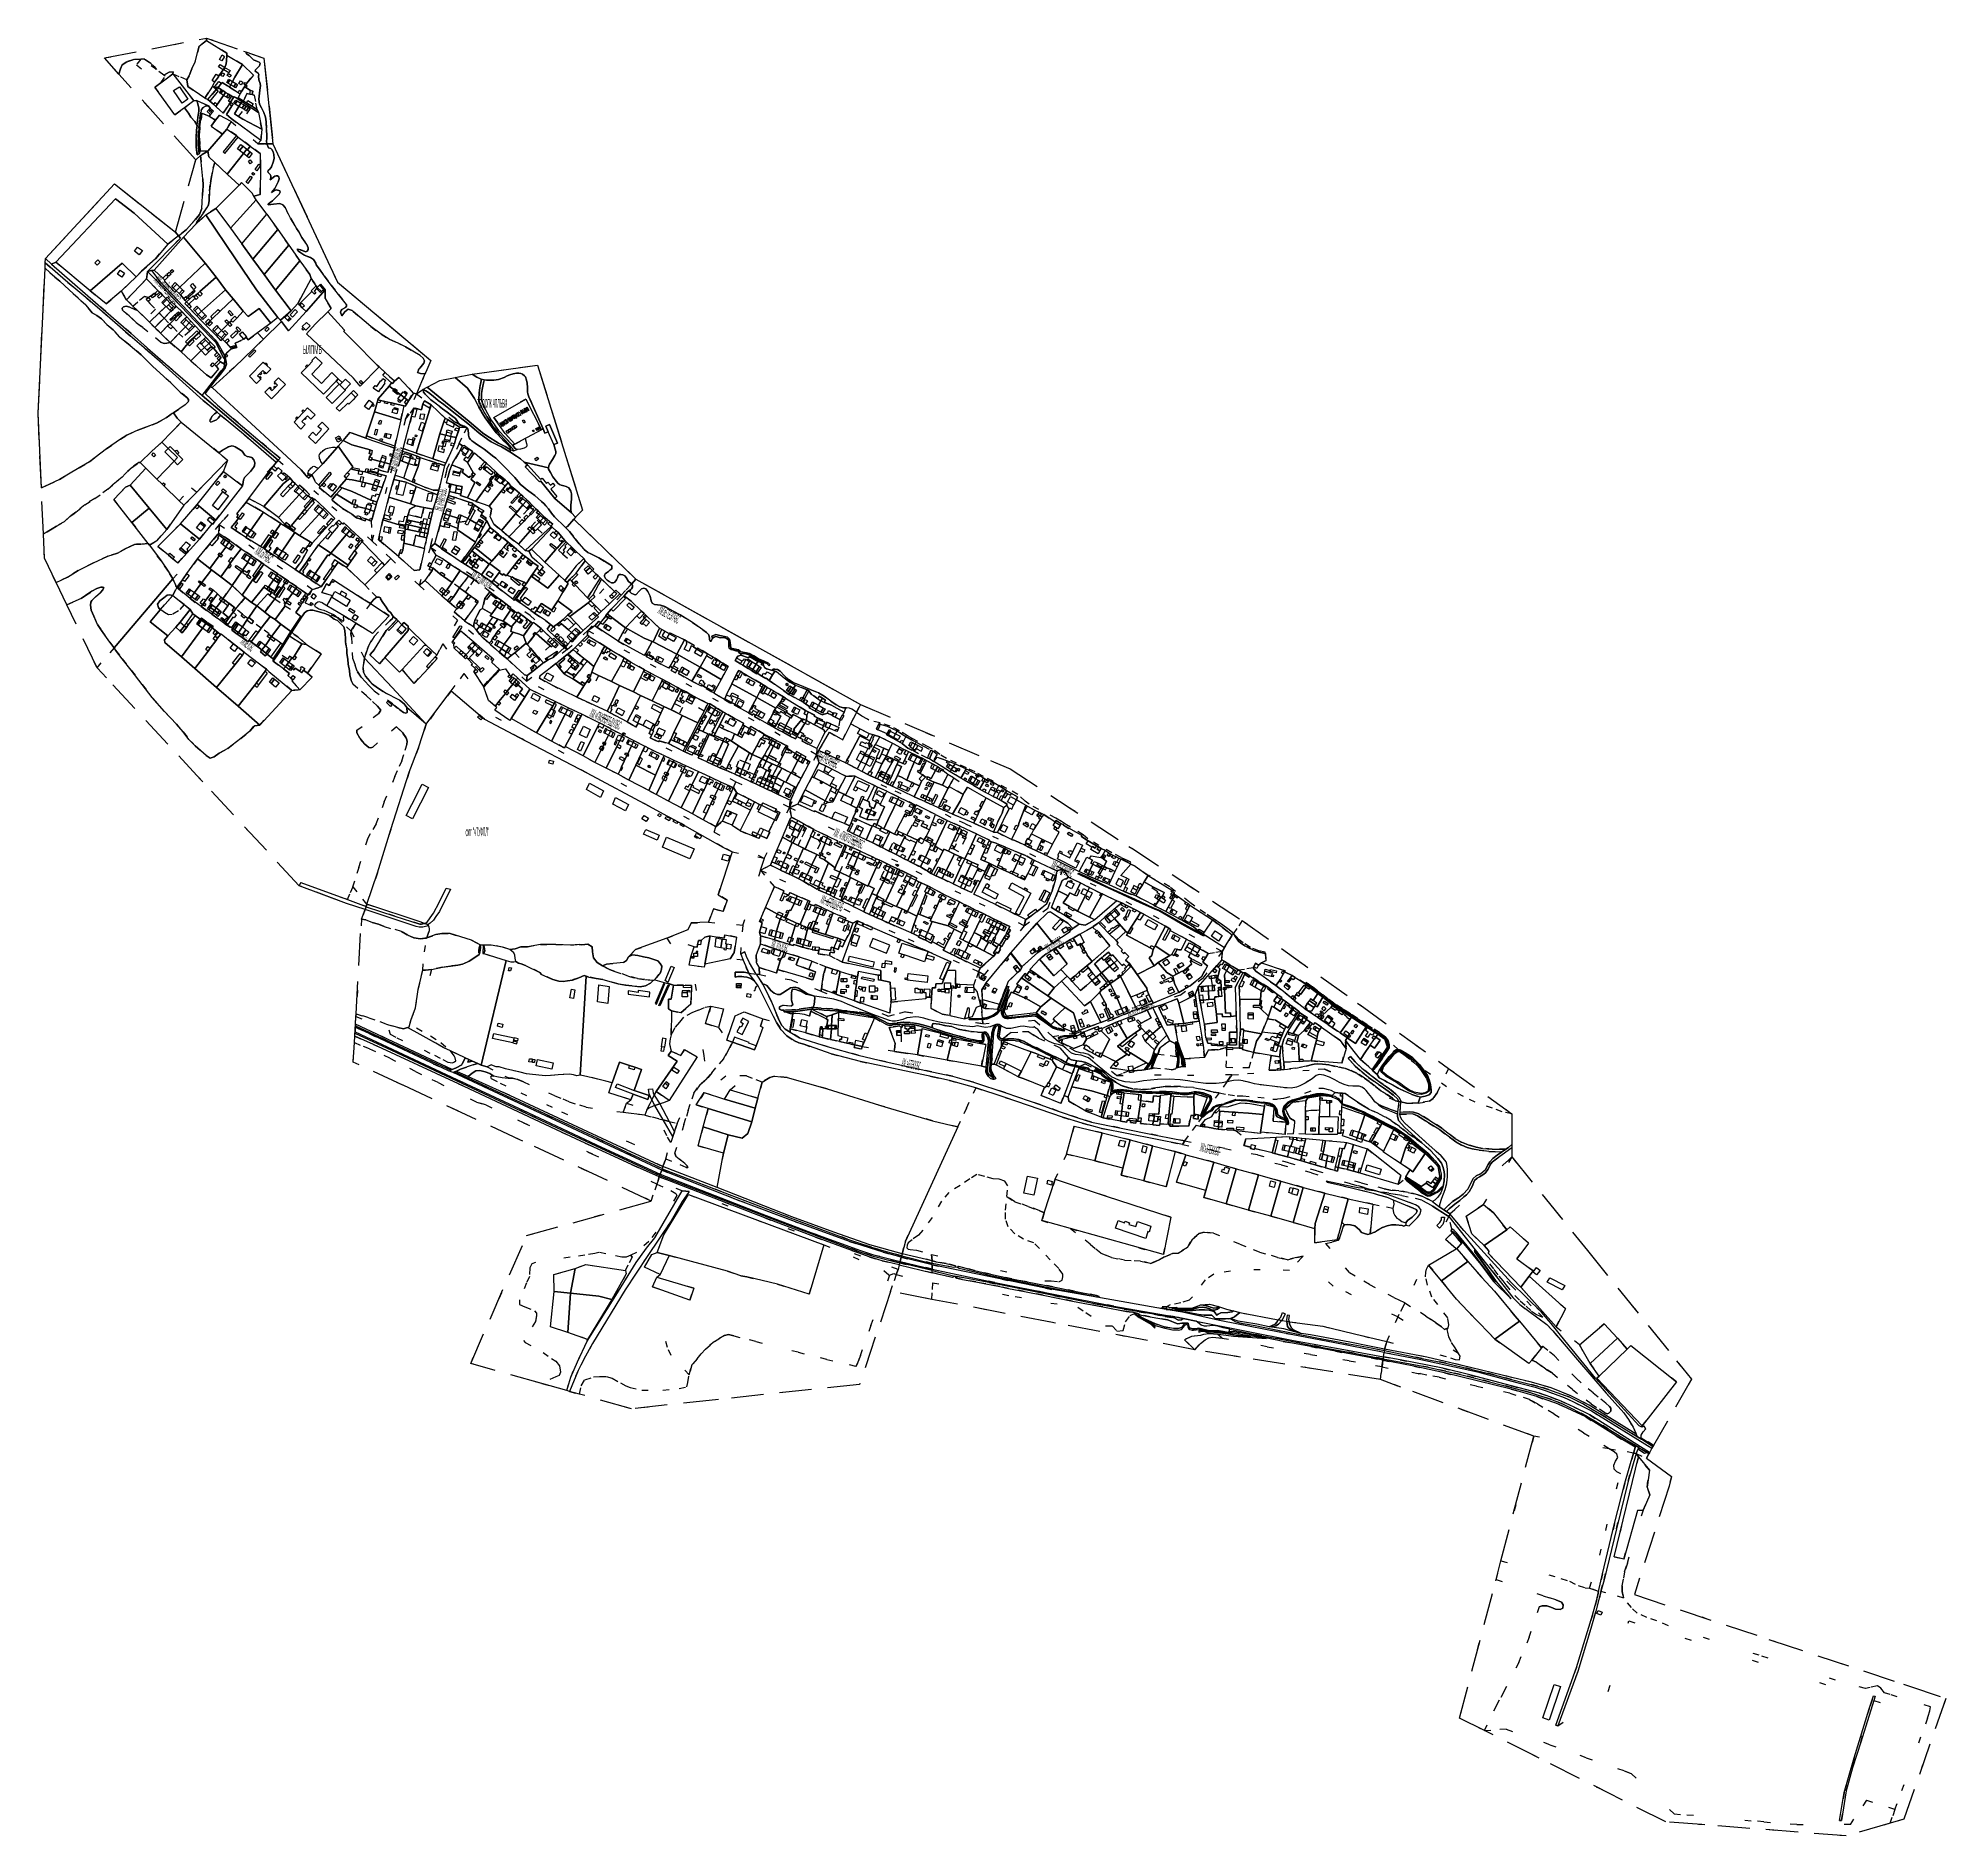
# Model space of a CAD drawing. Extents: x -14.1 to 15.6, y -19 to 8.9.
import ezdxf

# ---------------------------------------------------------------- set-up
doc = ezdxf.new("R2010")
doc.units = 0
doc.header["$MEASUREMENT"] = 0
doc.linetypes.add('DASHED', pattern=[0.75, 0.5, -0.25])
doc.linetypes.add('DOT', pattern=[1, 0, -1])
doc.layers.get('0').update_dxf_attribs({"linetype": 'CONTINUOUS'})

msp = doc.modelspace()

# ---------------------------------------------------------------- texts
at = {"color": 7}
for s, rotation, width, p in [('ХМ. хЮЙФЕМШУЛБС', 312.8, 0.216667, (-12.27, 5.146)), ('ХМ.ыЛПМШОБС', 75, 0.227273, (-8.505, 2.176)), ('ХМ. уПЧИПЪОБС', 78.9, 0.192308, (-7.779, 1.562)), ('ХМ.оПЧБС', 324.8, 0.25, (-10.71, 0.921)), ('ХМ.зЕПМПЗПЧ', 326, 0.227273, (-7.364, 0.56)), ('ХМ.вЕТЕЗПЧБС', 331.5, 0.208333, (-4.452, -0.008)), ('ХМ.мЕУОБС', 320.9, 0.166667, (-10.931, -0.474)), ('ХМ.чПМЗПЗТБДУЛБС', 335.7, 0.21875, (-5.513, -1.612)), ('ХМ.уПЧЕФУЛБС', 333.7, 0.208333, (-2, -2.266)), ('ХМ. чПМЗПЗТБДУЛБС', 335.2, 0.205882, (-1.728, -3.464)), ('ХМ.уПЧЕФУЛБС', 333.7, 0.208333, (1.645, -3.966)), ('ХМ. лБТВЩЫЕЧБ', 337.4, 0.192308, (-1.931, -4.505)), ('ХМ. лТБУОБС', 343, 0.181818, (-2.695, -5.198)), ('ХМ.лТБУОБС', 30.5, 0.2, (1.618, -5.282)), ('ХМ.лППРЕТБФЙЧОБС', 21.4, 0.1875, (2.868, -6.299)), ('ХМ. ъБТЕЮОБС', 347.9, 0.166667, (-0.665, -7.049)), ('ХМ.ъБТЕЮОБС', 346, 0.181818, (3.963, -8.36))]:
    msp.add_text(s, height=0.135, rotation=rotation, dxfattribs=dict(at, width=width)).set_placement(p)
for s, width, p in [('ЫЛПМБ', 0.35, (-9.951, 4.012)), ('ТЕЮОПК ЧПЛЪБМ', 0.230769, (-7.245, 3.177))]:
    msp.add_text(s, height=0.135, dxfattribs=dict(at, width=width)).set_placement(p)
at = {"color": 1, "width": 0.229167}
msp.add_text('фпп "чПУФПЛ"', height=0.13575, dxfattribs=at).set_placement((-7.423, -3.472))

# ---------------------------------------------------------------- linework, layer by layer
at = {"color": 6, "linetype": 'DASHED'}
msp.add_lwpolyline([(-13.029, 8.605), (-11.443, 8.912), (-10.553, 8.601), (-10.413, 7.27), (-9.413, 5.126), (-7.964, 3.911), (-8.042, 3.727), (-8.054, 3.701), (-8.186, 3.391), (-8.085, 3.46), (-8.022, 3.494), (-7.824, 3.6), (-7.584, 3.647), (-7.323, 3.698), (-6.307, 3.839), (-5.607, 1.585), (-5.716, 1.476), (-5.744, 1.448), (-4.78, 0.514), (-1.296, -1.429), (1.03, -2.43), (4.631, -4.781), (7.831, -7.076), (8.816, -7.783), (8.814, -8.26), (8.816, -8.309), (8.813, -8.452), (9.987, -9.903), (11.603, -11.9), (11.015, -12.927), (10.989, -12.972), (10.954, -13.034), (10.939, -13.059), (10.902, -13.124), (11.291, -13.409), (11.254, -13.561), (10.717, -15.243), (15.55, -16.854), (14.897, -18.73), (14.684, -18.792), (14.004, -18.988), (11.202, -18.77), (8.39, -17.355), (8.002, -17.159), (8.57, -15.007), (8.646, -14.717), (9.156, -12.785), (6.774, -11.907), (3.895, -11.443), (-0.186, -10.662), (-0.827, -10.539), (-1.31, -11.981), (-4.851, -12.36), (-5.658, -12.132), (-5.812, -12.089), (-5.855, -12.076), (-6.241, -11.967), (-7.345, -11.655), (-6.476, -9.672), (-4.542, -9.135), (-8.398, -7.338), (-9.167, -6.98), (-9.15, -6.677), (-9.144, -6.577), (-9.142, -6.529), (-9.14, -6.508), (-9.136, -6.439), (-9.135, -6.418), (-9.134, -6.389), (-9.127, -6.272), (-9.124, -6.23), (-9.04, -4.763), (-8.983, -4.612), (-9.27, -4.516), (-10.006, -4.242), (-13.143, -0.861), (-13.613, 0.118), (-13.779, 0.463), (-13.961, 0.84), (-13.977, 1.222), (-14.008, 1.931), (-14.058, 3.092), (-13.951, 5.34), (-13.948, 5.426), (-13.946, 5.49), (-12.875, 6.649), (-11.925, 5.899), (-11.612, 7.022), (-12.805, 8.355)], close=True, dxfattribs=at)
at = {"color": 7, "linetype": 'DOT'}
for points in [[(-11.443, 8.912), (-11.443, 8.878), (-11.559, 8.786), (-11.622, 8.547), (-11.675, 8.436), (-11.712, 8.329), (-11.751, 8.267), (-11.966, 8.357), (-11.962, 8.391), (-12.024, 8.387), (-12.106, 8.336), (-12.223, 8.425), (-12.259, 8.471), (-12.309, 8.519), (-12.411, 8.593), (-12.464, 8.588), (-12.574, 8.579), (-12.684, 8.546), (-12.754, 8.497), (-12.778, 8.436), (-12.805, 8.355), (-13.029, 8.605)], [(-11.443, 8.912), (-10.872, 8.712), (-10.836, 8.7), (-10.823, 8.668), (-10.785, 8.644), (-10.715, 8.575), (-10.652, 8.55), (-10.628, 8.539), (-10.614, 8.522), (-10.622, 8.481), (-10.652, 8.45), (-10.686, 8.423), (-10.689, 8.399), (-10.645, 8.368), (-10.634, 8.348), (-10.637, 8.32), (-10.634, 8.265), (-10.614, 8.206), (-10.608, 8.17), (-10.61, 8.146), (-10.625, 8.056), (-10.633, 7.964), (-10.624, 7.889), (-10.593, 7.829), (-10.555, 7.759), (-10.531, 7.684), (-10.517, 7.613), (-10.515, 7.495), (-10.511, 7.394), (-10.508, 7.356), (-10.515, 7.311), (-10.51, 7.27), (-10.536, 7.27), (-10.646, 7.272), (-10.602, 7.325), (-10.587, 7.498), (-10.64, 7.756), (-10.657, 7.805), (-10.706, 8.029), (-10.735, 8.037), (-10.725, 8.09), (-10.762, 8.099), (-10.833, 8.144), (-10.815, 8.168), (-10.839, 8.184), (-10.821, 8.212), (-10.718, 8.338), (-10.888, 8.505), (-11.129, 8.65), (-11.13, 8.68), (-11.443, 8.878)], [(-12.805, 8.355), (-12.778, 8.436), (-12.754, 8.497), (-12.684, 8.546), (-12.574, 8.579), (-12.464, 8.588), (-12.532, 8.497), (-12.156, 8.218), (-12.249, 8.15), (-11.936, 7.723), (-11.787, 7.833), (-11.726, 7.748), (-11.69, 7.687), (-11.626, 7.617), (-11.591, 7.556), (-11.601, 7.484), (-11.607, 7.372), (-11.607, 7.302), (-11.605, 7.219), (-11.589, 7.103), (-11.559, 7.117), (-11.543, 7.161), (-11.424, 7.157), (-11.54, 7.09), (-11.612, 7.022)], [(-12.084, 8.32), (-12.106, 8.336), (-12.223, 8.425), (-12.464, 8.588), (-12.532, 8.497), (-12.156, 8.218)], [(-12.464, 8.588), (-12.411, 8.593), (-12.309, 8.519), (-12.259, 8.471), (-12.223, 8.425)], [(-12.156, 8.218), (-12.084, 8.32), (-12.106, 8.336), (-12.024, 8.387), (-11.962, 8.391), (-11.966, 8.357)], [(-11.966, 8.357), (-11.751, 8.267), (-11.733, 8.164), (-11.471, 7.98), (-11.423, 7.96), (-11.392, 7.934), (-11.333, 7.883), (-11.3, 7.853), (-11.187, 7.749), (-11.093, 7.89), (-11.084, 7.884), (-11.052, 7.862), (-11.095, 7.795), (-11.137, 7.727), (-11.06, 7.664), (-10.602, 7.325), (-10.646, 7.272), (-11.064, 7.621), (-11.064, 7.621), (-11.242, 7.715), (-11.304, 7.641), (-11.406, 7.699), (-11.385, 7.726), (-11.338, 7.779), (-11.39, 7.825), (-11.414, 7.863), (-11.595, 7.947), (-11.641, 7.941)], [(-11.471, 7.98), (-11.353, 8.166), (-11.327, 8.146), (-11.307, 8.13), (-11.286, 8.156), (-11.267, 8.141), (-11.212, 8.212), (-11.203, 8.223), (-11.089, 8.152), (-10.955, 8.066), (-10.923, 8.046), (-10.952, 7.987), (-10.873, 7.936), (-10.826, 7.908), (-10.742, 7.856), (-10.657, 7.805), (-10.64, 7.756), (-10.899, 7.928), (-11.016, 8.008), (-11.024, 7.993), (-11.053, 8.011), (-11.079, 8.027), (-11.103, 8.043), (-11.148, 8.071), (-11.19, 8.098), (-11.212, 8.112), (-11.249, 8.136), (-11.297, 8.118), (-11.423, 7.96)], [(-10.839, 8.184), (-10.815, 8.168), (-10.833, 8.144), (-10.762, 8.099), (-10.725, 8.09), (-10.735, 8.037), (-10.771, 8.044), (-10.82, 8.053), (-10.873, 7.936), (-10.952, 7.987), (-10.923, 8.046), (-10.901, 8.083), (-10.855, 8.157)], [(-10.873, 7.936), (-10.82, 8.053), (-10.771, 8.044), (-10.735, 8.037), (-10.706, 8.029), (-10.657, 7.805), (-10.742, 7.856), (-10.826, 7.908)], [(-11.787, 7.833), (-11.641, 7.941), (-11.595, 7.947), (-11.577, 7.895), (-11.565, 7.825), (-11.565, 7.781), (-11.581, 7.687), (-11.591, 7.556), (-11.626, 7.617), (-11.69, 7.687), (-11.726, 7.748)], [(-11.414, 7.863), (-11.39, 7.825), (-11.437, 7.772), (-11.385, 7.726), (-11.406, 7.699), (-11.515, 7.747), (-11.547, 7.538), (-11.555, 7.362), (-11.547, 7.241), (-11.543, 7.161), (-11.559, 7.117), (-11.574, 7.235), (-11.573, 7.37), (-11.565, 7.519), (-11.547, 7.665), (-11.529, 7.783), (-11.521, 7.807), (-11.499, 7.835), (-11.458, 7.859)], [(-11.242, 7.715), (-11.064, 7.621), (-11.128, 7.502), (-11.196, 7.424), (-11.374, 7.548), (-11.304, 7.641)], [(-10.948, 7.698), (-10.859, 7.805), (-10.823, 7.783), (-10.793, 7.834), (-10.765, 7.818), (-10.883, 7.655)], [(-11.064, 7.621), (-10.646, 7.272), (-10.536, 7.27), (-10.51, 7.27), (-10.482, 7.21), (-10.447, 7.199), (-10.432, 7.182), (-10.411, 7.147), (-10.399, 7.106), (-10.397, 7.047), (-10.408, 6.986), (-10.438, 6.916), (-10.463, 6.879), (-10.493, 6.853), (-10.495, 6.841), (-10.489, 6.827), (-10.455, 6.798), (-10.447, 6.775), (-10.447, 6.742), (-10.457, 6.716), (-10.387, 6.771), (-10.364, 6.775), (-10.342, 6.775), (-10.323, 6.759), (-10.318, 6.731), (-10.333, 6.68), (-10.384, 6.581), (-10.435, 6.516), (-10.399, 6.544), (-10.358, 6.559), (-10.307, 6.545), (-10.303, 6.521), (-10.315, 6.493), (-10.423, 6.387), (-10.457, 6.362), (-10.486, 6.335), (-10.486, 6.323), (-10.403, 6.334), (-10.306, 6.346), (-10.262, 6.327), (-10.225, 6.282), (-10.143, 6.117), (-10.07, 6), (-10.046, 5.959), (-10.011, 5.909), (-9.965, 5.817), (-9.89, 5.712), (-9.865, 5.658), (-9.866, 5.631), (-9.884, 5.607), (-9.904, 5.594), (-10.032, 5.643), (-10.033, 5.629), (-10.017, 5.605), (-9.927, 5.546), (-9.833, 5.506), (-9.785, 5.478), (-9.747, 5.42), (-9.741, 5.396), (-9.691, 5.328), (-9.616, 5.219), (-9.51, 5.077), (-9.397, 4.934), (-9.274, 4.777), (-9.271, 4.753), (-9.286, 4.732), (-9.345, 4.701), (-9.355, 4.684), (-9.365, 4.661), (-9.345, 4.605), (-9.3, 4.666), (-9.248, 4.706), (-9.186, 4.687), (-9.17, 4.672), (-8.895, 4.435), (-8.735, 4.316), (-8.609, 4.241), (-8.462, 4.174), (-8.357, 4.123), (-8.128, 3.987), (-8.081, 3.946), (-8.06, 3.902), (-8.071, 3.867), (-8.153, 3.767), (-8.162, 3.743), (-8.168, 3.721), (-8.125, 3.706), (-8.054, 3.701), (-8.186, 3.391), (-8.234, 3.405), (-8.458, 3.647), (-8.528, 3.59), (-8.673, 3.721), (-8.766, 3.811), (-8.795, 3.835), (-9.165, 4.212), (-9.315, 4.358), (-9.301, 4.379), (-9.562, 4.664), (-9.511, 4.718), (-9.603, 4.871), (-9.601, 5.007), (-9.676, 5.092), (-9.691, 5.079), (-9.726, 5.045), (-9.744, 5.067), (-9.821, 5.183), (-9.84, 5.243), (-9.996, 5.457), (-10.168, 5.698), (-10.338, 5.942), (-10.511, 6.183), (-10.673, 6.405), (-10.708, 6.462), (-10.613, 6.488), (-10.606, 6.935), (-10.612, 7.123), (-10.767, 7.236), (-10.951, 7.377), (-10.981, 7.401), (-11.128, 7.502), (-11.128, 7.502)], [(-11.612, 7.022), (-11.54, 7.09), (-11.501, 6.731), (-11.498, 6.627), (-11.498, 6.599), (-11.501, 6.569), (-11.519, 6.267), (-11.553, 6.176), (-11.629, 6.081), (-11.757, 5.944), (-11.879, 5.844), (-11.925, 5.899)], [(-11.316, 6.982), (-11.125, 6.801), (-10.938, 6.631), (-11.298, 6.27), (-11.456, 6.168), (-11.608, 6.025), (-11.595, 6.055), (-11.496, 6.197), (-11.416, 6.323), (-11.404, 6.392), (-11.4, 6.544), (-11.384, 6.662), (-11.374, 6.736), (-11.34, 6.898)], [(-12.771, 4.987), (-12.536, 5.21), (-12.453, 5.295), (-12.239, 5.487), (-12.046, 5.713), (-11.879, 5.844), (-11.851, 5.81), (-12.359, 5.292), (-12.369, 5.208), (-12.375, 5.176), (-12.688, 4.853)], [(-13.948, 5.426), (-13.596, 5.122), (-13.319, 4.885), (-13.071, 4.674), (-12.7, 4.354), (-12.413, 4.104), (-12.135, 3.863), (-11.496, 3.29), (-11.28, 3.107), (-11.319, 3.082), (-11.361, 3.04), (-11.378, 3.004), (-11.39, 2.987), (-11.392, 2.967), (-11.378, 2.955), (-11.351, 2.961), (-11.29, 2.99), (-11.264, 3.013), (-11.241, 3.042), (-11.228, 3.063), (-10.873, 2.766), (-10.363, 2.328), (-11.247, 1.364), (-11.965, 0.522), (-12.041, 0.64), (-12.151, 0.798), (-12.331, 1.042), (-12.214, 1.113), (-12.059, 1.285), (-11.795, 1.662), (-11.597, 1.867), (-11.121, 2.358), (-11.18, 2.188), (-11.589, 1.673), (-11.848, 1.376), (-12.198, 1.023), (-12.037, 0.889), (-11.967, 0.832), (-11.888, 0.766), (-11.555, 1.138), (-11.36, 1.374), (-11.349, 1.367), (-11.315, 1.414), (-11.302, 1.43), (-10.888, 1.966), (-10.879, 1.986), (-10.871, 2.055), (-10.862, 2.076), (-10.855, 2.094), (-10.807, 2.138), (-10.762, 2.186), (-10.713, 2.251), (-10.701, 2.277), (-10.696, 2.323), (-10.71, 2.367), (-10.739, 2.404), (-10.782, 2.417), (-10.814, 2.42), (-10.852, 2.442), (-10.894, 2.5), (-10.949, 2.539), (-11.001, 2.57), (-11.024, 2.58), (-11.05, 2.584), (-11.102, 2.568), (-11.196, 2.516), (-11.254, 2.479), (-11.838, 2.952), (-11.901, 3.016), (-11.957, 3.099), (-11.778, 3.219), (-11.729, 3.268), (-11.723, 3.28), (-11.723, 3.305), (-11.745, 3.332), (-11.854, 3.42), (-12.001, 3.563), (-12.278, 3.816), (-12.461, 3.999), (-12.632, 4.142), (-12.797, 4.279), (-12.892, 4.384), (-12.991, 4.467), (-13.075, 4.554), (-13.146, 4.607), (-13.217, 4.651), (-13.32, 4.767), (-13.439, 4.877), (-13.721, 5.142), (-13.8, 5.203), (-13.951, 5.34)], [(-13.851, 5.405), (-13.783, 5.438), (-13.252, 4.993), (-13.002, 4.788), (-12.771, 4.987), (-12.688, 4.853), (-12.587, 4.755), (-12.509, 4.679), (-12.635, 4.739), (-12.69, 4.754), (-12.732, 4.745), (-12.754, 4.721), (-12.751, 4.69), (-12.647, 4.602), (-12.537, 4.498), (-12.433, 4.422), (-12.159, 4.196), (-12.101, 4.172), (-12.062, 4.178), (-12.009, 4.188), (-11.84, 4.042), (-11.687, 3.906), (-11.446, 3.689), (-11.37, 3.642), (-11.261, 3.779), (-11.294, 3.822), (-11.228, 3.89), (-11.167, 3.855), (-11.173, 3.802), (-11.215, 3.75), (-11.352, 3.572), (-11.51, 3.366), (-11.961, 3.756), (-12.359, 4.102), (-12.616, 4.329), (-13.008, 4.672)], [(-12.375, 5.176), (-12.199, 4.997), (-12.24, 4.957), (-12.255, 4.948), (-12.303, 4.914), (-12.344, 4.888), (-12.406, 4.905), (-12.587, 4.755), (-12.688, 4.853)], [(-12.359, 5.292), (-12.18, 5.111), (-12.153, 5.078), (-11.96, 4.879), (-11.381, 4.271), (-11.301, 4.189), (-11.276, 4.141), (-11.247, 4.084), (-11.207, 4.005), (-11.181, 3.958), (-11.161, 3.931), (-11.167, 3.855), (-11.228, 3.89), (-11.256, 3.916), (-11.219, 3.954), (-11.242, 3.976), (-11.233, 3.985), (-11.252, 4.008), (-11.278, 4.035), (-11.336, 4.099), (-11.313, 4.122), (-11.385, 4.194), (-11.456, 4.271), (-11.542, 4.365), (-11.619, 4.448), (-11.687, 4.521), (-11.751, 4.588), (-11.829, 4.668), (-11.916, 4.753), (-11.987, 4.822), (-12.058, 4.891), (-12.077, 4.873), (-12.128, 4.925), (-12.128, 4.925), (-12.156, 4.954), (-12.173, 4.971), (-12.199, 4.997), (-12.375, 5.176), (-12.369, 5.208)], [(-12.299, 5.305), (-12.255, 5.314), (-12.123, 5.189), (-12.092, 5.158), (-12.104, 5.146), (-11.939, 4.972), (-11.917, 4.993), (-11.871, 4.948), (-11.85, 4.927), (-11.802, 4.87), (-11.777, 4.841), (-11.754, 4.82), (-11.783, 4.795), (-11.746, 4.758), (-11.709, 4.72), (-11.597, 4.604), (-11.457, 4.46), (-11.294, 4.299), (-11.222, 4.222), (-11.199, 4.241), (-11.163, 4.207), (-11.135, 4.178), (-11.059, 4.09), (-11.168, 3.99), (-11.27, 4.173), (-11.308, 4.23), (-11.486, 4.413), (-11.817, 4.763), (-12.162, 5.128)], [(-9.821, 5.183), (-9.744, 5.067), (-9.821, 4.992), (-9.81, 4.981), (-10.013, 4.779), (-10.026, 4.795)], [(-12.732, 4.745), (-12.69, 4.754), (-12.635, 4.739), (-12.509, 4.679), (-12.382, 4.557), (-12.33, 4.506), (-12.248, 4.422), (-12.157, 4.334), (-12.009, 4.188), (-12.062, 4.178), (-12.101, 4.172), (-12.159, 4.196), (-12.433, 4.422), (-12.537, 4.498), (-12.647, 4.602), (-12.751, 4.69), (-12.754, 4.721)], [(-12.406, 4.905), (-12.344, 4.888), (-12.379, 4.857), (-12.348, 4.823), (-12.323, 4.795), (-12.238, 4.705), (-12.382, 4.557), (-12.509, 4.679), (-12.587, 4.755)], [(-12.181, 4.647), (-12.074, 4.747), (-12.067, 4.74), (-12.016, 4.689), (-12, 4.673), (-12.103, 4.568)], [(-11.783, 4.795), (-11.754, 4.82), (-11.72, 4.783), (-11.746, 4.758)], [(-11.777, 4.841), (-11.744, 4.874), (-11.732, 4.886), (-11.708, 4.863), (-11.754, 4.82)], [(-12.33, 4.506), (-12.181, 4.647), (-12.103, 4.568), (-12.248, 4.422)], [(-12.248, 4.422), (-12.103, 4.568), (-12.016, 4.478), (-12.048, 4.445), (-12.157, 4.334)], [(-12.157, 4.334), (-12.048, 4.445), (-12.001, 4.399), (-11.969, 4.432), (-11.872, 4.329), (-12.009, 4.188)], [(-11.773, 4.432), (-11.722, 4.383), (-11.703, 4.364), (-11.812, 4.27), (-11.872, 4.329)], [(-11.544, 4.187), (-11.522, 4.164), (-11.474, 4.112), (-11.527, 4.063), (-11.594, 4.139)], [(-10.654, 4.337), (-10.559, 4.241), (-11.017, 3.801), (-11.359, 3.493), (-11.387, 3.5), (-11.345, 3.552), (-11.314, 3.593), (-11.227, 3.695), (-11.157, 3.794), (-11.137, 3.853), (-11.143, 3.917), (-11.168, 3.99), (-11.059, 4.09), (-10.975, 4.112), (-11, 4.178), (-10.868, 4.239), (-10.83, 4.27), (-10.796, 4.231)], [(-11.294, 4.299), (-11.273, 4.315), (-11.219, 4.261), (-11.199, 4.241), (-11.222, 4.222)], [(-11.527, 4.063), (-11.474, 4.112), (-11.433, 4.068), (-11.41, 4.043), (-11.46, 3.994)], [(-7.584, 3.647), (-7.323, 3.698), (-7.251, 3.653), (-7.182, 3.621), (-7.182, 3.594), (-7.204, 3.489), (-7.215, 3.4), (-7.216, 3.31), (-7.207, 3.249), (-7.173, 3.175), (-7.095, 3.041), (-6.978, 2.866), (-6.888, 2.757), (-6.819, 2.685), (-6.749, 2.602), (-6.698, 2.543), (-6.68, 2.503), (-6.727, 2.525), (-6.734, 2.557), (-6.779, 2.609), (-6.862, 2.692), (-6.949, 2.788), (-7.023, 2.886), (-7.12, 3.018), (-7.218, 3.187), (-7.286, 3.321), (-7.326, 3.382), (-7.393, 3.478)], [(-7.136, 3.612), (-7.098, 3.605), (-7.037, 3.605), (-6.983, 3.605), (-6.911, 3.617), (-6.826, 3.648), (-6.777, 3.671), (-6.737, 3.688), (-6.683, 3.704), (-6.634, 3.711), (-6.596, 3.714), (-6.569, 3.709), (-6.54, 3.696), (-6.508, 3.674), (-6.495, 3.655), (-6.479, 3.606), (-6.468, 3.557), (-6.465, 3.488), (-6.461, 3.422), (-6.459, 3.391), (-6.441, 3.348), (-6.22, 2.848), (-6.248, 2.833), (-6.488, 3.312), (-6.983, 3.024), (-6.808, 2.776), (-6.659, 2.612), (-6.698, 2.593), (-6.911, 2.824), (-7.027, 2.986), (-7.113, 3.142), (-7.169, 3.262), (-7.178, 3.293), (-7.178, 3.32), (-7.175, 3.403), (-7.159, 3.486)], [(-11.468, 3.398), (-11.387, 3.5), (-11.359, 3.493), (-10.888, 3.057), (-10.271, 2.489), (-9.974, 2.213), (-9.893, 2.114), (-9.858, 2.082), (-9.833, 2.109), (-9.812, 2.137), (-9.751, 2.023), (-9.704, 1.976), (-9.68, 1.955), (-9.696, 1.937), (-9.513, 1.787), (-9.381, 1.948), (-9.337, 1.933), (-9.427, 1.835), (-9.502, 1.747), (-9.483, 1.731), (-9.333, 1.614), (-9.19, 1.523), (-9.116, 1.47), (-9.063, 1.45), (-9.046, 1.443), (-8.982, 1.421), (-8.972, 1.45), (-8.914, 1.425), (-8.887, 1.416), (-8.872, 1.106), (-10.332, 2.362), (-10.3, 2.393), (-10.515, 2.571), (-10.951, 2.94), (-11.273, 3.217)], [(-8.234, 3.405), (-8.186, 3.391), (-8.354, 2.998), (-8.872, 1.106), (-8.887, 1.416), (-8.874, 1.453), (-8.842, 1.567), (-8.811, 1.672), (-8.799, 1.71), (-8.76, 1.824), (-8.719, 1.938), (-8.657, 2.122), (-8.732, 2.14), (-8.776, 2.15), (-8.79, 2.155), (-8.788, 2.168), (-8.777, 2.213), (-8.633, 2.172), (-8.595, 2.3), (-8.559, 2.422), (-8.551, 2.448), (-8.522, 2.548), (-8.521, 2.582), (-8.431, 2.988), (-8.381, 3.204), (-8.361, 3.2), (-8.341, 3.233), (-8.309, 3.284)], [(-8.354, 2.998), (-8.186, 3.391), (-7.604, 2.964), (-7.535, 2.927), (-7.524, 2.916), (-7.512, 2.906), (-7.494, 2.9), (-7.477, 2.897), (-7.463, 2.898), (-7.44, 2.889), (-7.405, 2.87), (-7.516, 2.873), (-7.598, 2.925), (-7.707, 2.995), (-7.74, 3.016), (-7.959, 3.219), (-8.061, 3.282), (-8.087, 3.238), (-8.108, 3.142), (-8.226, 3.174)], [(-8.186, 3.391), (-8.085, 3.46), (-8.062, 3.451), (-8.078, 3.438), (-8.078, 3.42), (-8.049, 3.387), (-7.962, 3.301), (-7.832, 3.2), (-7.781, 3.16), (-7.709, 3.106), (-7.644, 3.055), (-7.579, 3.008), (-7.561, 2.979), (-7.544, 2.951), (-7.51, 2.917), (-7.535, 2.927), (-7.604, 2.964)], [(-14.008, 1.931), (-13.894, 1.983), (-13.727, 2.062), (-13.422, 2.245), (-13.261, 2.339), (-12.995, 2.537), (-12.782, 2.69), (-12.684, 2.751), (-12.512, 2.828), (-12.427, 2.861), (-12.288, 2.909), (-12.221, 2.936), (-12.072, 3.018), (-11.976, 3.087), (-11.957, 3.099), (-11.901, 3.016), (-11.838, 2.952), (-12.139, 2.642), (-12.296, 2.5), (-12.473, 2.325), (-12.495, 2.327), (-12.595, 2.254), (-12.708, 2.153), (-12.754, 2.098), (-12.894, 1.988), (-12.974, 1.913), (-13.179, 1.767), (-13.334, 1.669), (-13.471, 1.556), (-13.566, 1.486), (-13.654, 1.407), (-13.775, 1.338), (-13.842, 1.295), (-13.916, 1.252), (-13.977, 1.222)], [(-11.28, 3.107), (-11.228, 3.063), (-11.241, 3.042), (-11.264, 3.013), (-11.29, 2.99), (-11.351, 2.961), (-11.378, 2.955), (-11.392, 2.967), (-11.39, 2.987), (-11.378, 3.004), (-11.361, 3.04), (-11.319, 3.082)], [(-7.516, 2.873), (-7.405, 2.87), (-7.524, 2.619), (-7.715, 2.223), (-7.97, 1.013), (-8.141, 0.418), (-8.584, 0.835), (-8.872, 1.106), (-8.354, 2.998), (-8.226, 3.174), (-8.229, 3.164), (-8.261, 3.042), (-8.391, 2.546), (-8.401, 2.504), (-8.415, 2.451), (-8.441, 2.361), (-8.515, 2.128), (-8.536, 2.063), (-8.616, 1.788), (-8.684, 1.522), (-8.699, 1.464), (-8.706, 1.437), (-8.773, 1.127), (-8.763, 1.12), (-8.463, 0.867), (-8.221, 0.652), (-8.134, 0.663), (-8.061, 0.993), (-8.028, 1.156), (-8.012, 1.223), (-7.998, 1.291), (-7.983, 1.359), (-7.962, 1.449), (-7.939, 1.549), (-7.927, 1.6), (-7.859, 1.824), (-7.837, 1.897), (-7.749, 2.279), (-7.733, 2.317), (-7.61, 2.579), (-7.598, 2.619), (-7.568, 2.712), (-7.536, 2.812), (-7.524, 2.85)], [(-8.521, 2.582), (-8.522, 2.548), (-8.974, 2.705), (-8.962, 2.738), (-8.757, 2.665), (-8.728, 2.655)], [(-7.405, 2.87), (-7.395, 2.859), (-7.383, 2.828), (-7.381, 2.772), (-7.38, 2.753), (-7.373, 2.73), (-7.367, 2.71), (-7.35, 2.683), (-7.326, 2.663), (-7.294, 2.64), (-7.254, 2.61), (-7.198, 2.574), (-7.137, 2.531), (-7.063, 2.479), (-7.005, 2.431), (-6.956, 2.393), (-6.912, 2.352), (-6.859, 2.301), (-6.813, 2.254), (-6.772, 2.212), (-6.72, 2.154), (-6.658, 2.092), (-6.614, 2.038), (-6.57, 1.987), (-6.525, 1.947), (-6.483, 1.914), (-6.442, 1.883), (-6.405, 1.854), (-6.35, 1.812), (-6.297, 1.769), (-6.246, 1.722), (-6.206, 1.687), (-6.176, 1.655), (-6.138, 1.605), (-6.089, 1.541), (-6.042, 1.482), (-5.998, 1.439), (-5.931, 1.377), (-5.873, 1.32), (-5.812, 1.257), (-5.721, 1.144), (-5.66, 1.063), (-5.581, 0.974), (-5.528, 0.93), (-5.48, 0.91), (-5.416, 0.878), (-5.356, 0.849), (-5.269, 0.796), (-5.187, 0.743), (-5.156, 0.721), (-5.152, 0.699), (-5.152, 0.698), (-5.152, 0.693), (-5.153, 0.677), (-5.178, 0.659), (-5.207, 0.636), (-5.235, 0.616), (-5.257, 0.597), (-5.267, 0.577), (-5.267, 0.559), (-5.254, 0.528), (-5.225, 0.502), (-5.194, 0.481), (-5.161, 0.461), (-5.13, 0.457), (-5.106, 0.469), (-5.083, 0.505), (-5.068, 0.539), (-5.054, 0.571), (-5.036, 0.586), (-5.015, 0.589), (-4.983, 0.584), (-4.952, 0.568), (-4.933, 0.54), (-4.893, 0.482), (-4.844, 0.446), (-4.865, 0.424), (-5.01, 0.269), (-5.028, 0.286), (-5.093, 0.346), (-5.112, 0.327), (-5.222, 0.43), (-5.315, 0.517), (-5.335, 0.535), (-5.367, 0.566), (-5.398, 0.594), (-5.455, 0.648), (-5.431, 0.671), (-5.566, 0.801), (-5.589, 0.835), (-5.7, 0.94), (-5.782, 1.018), (-5.843, 1.076), (-5.865, 1.097), (-5.884, 1.115), (-5.937, 1.176), (-5.984, 1.235), (-6.019, 1.268), (-6.078, 1.321), (-6.094, 1.332), (-6.099, 1.338), (-6.071, 1.367), (-6.117, 1.407), (-6.203, 1.483), (-6.272, 1.549), (-6.299, 1.576), (-6.329, 1.604), (-6.384, 1.659), (-6.47, 1.744), (-6.535, 1.806), (-6.564, 1.831), (-6.587, 1.85), (-6.662, 1.914), (-6.72, 1.96), (-6.765, 2.014), (-6.811, 2.056), (-6.916, 2.148), (-6.933, 2.163), (-6.958, 2.188), (-7.097, 2.315), (-7.123, 2.339), (-7.287, 2.479), (-7.296, 2.465), (-7.324, 2.484), (-7.317, 2.497), (-7.443, 2.589), (-7.471, 2.587), (-7.524, 2.619)], [(-6.659, 2.612), (-6.498, 2.699), (-6.476, 2.623), (-6.472, 2.594), (-6.478, 2.569), (-6.517, 2.547), (-6.572, 2.533), (-6.624, 2.526), (-6.655, 2.544), (-6.698, 2.593)], [(-11.254, 2.479), (-11.196, 2.516), (-11.102, 2.568), (-11.05, 2.584), (-11.024, 2.58), (-11.001, 2.57), (-10.949, 2.539), (-10.894, 2.5), (-10.852, 2.442), (-10.814, 2.42), (-10.782, 2.417), (-10.739, 2.404), (-10.71, 2.367), (-10.696, 2.323), (-10.701, 2.277), (-10.713, 2.251), (-10.762, 2.186), (-10.807, 2.138), (-10.855, 2.094), (-10.862, 2.076), (-10.871, 2.055), (-10.879, 1.986), (-10.888, 1.966), (-11.18, 2.188), (-11.121, 2.358)], [(-9.632, 2.311), (-9.649, 2.312), (-9.661, 2.329), (-9.673, 2.344), (-9.678, 2.364), (-9.689, 2.386), (-9.692, 2.403), (-9.695, 2.429), (-9.692, 2.45), (-9.676, 2.469), (-9.666, 2.485), (-9.646, 2.498), (-9.635, 2.511), (-9.614, 2.53), (-9.596, 2.54), (-9.562, 2.551), (-9.542, 2.555), (-9.514, 2.56), (-9.492, 2.566), (-9.472, 2.566), (-9.451, 2.565), (-9.423, 2.554)], [(-8.391, 2.546), (-8.192, 2.473), (-7.933, 2.383), (-7.733, 2.317), (-7.749, 2.279), (-7.868, 2.316), (-7.895, 2.326), (-8.128, 2.404), (-8.138, 2.409), (-8.174, 2.423), (-8.262, 2.454), (-8.401, 2.504)], [(-7.524, 2.619), (-7.471, 2.587), (-7.531, 2.476), (-7.621, 2.322), (-7.637, 2.288), (-7.675, 2.191), (-7.721, 2.01), (-7.65, 1.992), (-7.655, 1.973), (-7.675, 1.978), (-7.682, 1.946), (-7.661, 1.94), (-7.674, 1.877), (-7.69, 1.816), (-7.7, 1.783), (-7.708, 1.756), (-7.719, 1.719), (-7.774, 1.539), (-7.81, 1.414), (-7.824, 1.347), (-7.9, 1.068), (-7.97, 1.013), (-7.715, 2.223)], [(-13.977, 1.222), (-13.916, 1.252), (-13.842, 1.295), (-13.775, 1.338), (-13.654, 1.407), (-13.566, 1.486), (-13.471, 1.556), (-13.334, 1.669), (-13.179, 1.767), (-12.974, 1.913), (-12.894, 1.988), (-12.754, 2.098), (-12.708, 2.153), (-12.595, 2.254), (-12.495, 2.327), (-12.473, 2.325), (-12.387, 2.237), (-12.63, 1.977), (-12.703, 1.942), (-12.883, 1.75), (-12.605, 1.397), (-12.351, 1.068), (-12.462, 1.057), (-12.532, 1.057), (-12.563, 1.054), (-12.687, 0.999), (-12.828, 0.92), (-12.974, 0.871), (-13.2, 0.768), (-13.437, 0.652), (-13.602, 0.548), (-13.779, 0.463), (-13.961, 0.84)], [(-10.363, 2.328), (-10.363, 2.328), (-10.407, 2.274), (-10.434, 2.24), (-10.788, 1.769), (-10.828, 1.709), (-10.975, 1.528), (-10.955, 1.513), (-10.976, 1.48), (-10.947, 1.46), (-10.987, 1.409), (-11.061, 1.316), (-11.001, 1.275), (-10.837, 1.165), (-10.606, 1.024), (-10.567, 1), (-10.557, 0.994), (-10.545, 0.986), (-10.481, 0.942), (-10.341, 0.846), (-10.069, 0.668), (-10.005, 0.623), (-9.957, 0.592), (-9.825, 0.505), (-9.667, 0.396), (-9.803, 0.353), (-11.247, 1.364)], [(-10.407, 2.274), (-10.363, 2.328), (-10.332, 2.362), (-8.872, 1.106), (-8.584, 0.835), (-8.683, 0.733), (-8.721, 0.773), (-9.027, 1.096), (-9.012, 1.113), (-9.205, 1.289), (-9.313, 1.388), (-9.329, 1.368), (-9.351, 1.39), (-9.393, 1.429), (-9.422, 1.398), (-9.44, 1.379), (-9.48, 1.337), (-9.49, 1.347), (-9.551, 1.285), (-9.522, 1.257), (-9.6, 1.169), (-9.706, 1.051), (-9.85, 0.844), (-9.874, 0.81), (-9.895, 0.781), (-10.005, 0.623), (-10.069, 0.668), (-9.97, 0.794), (-9.879, 0.966), (-9.91, 0.986), (-9.868, 1.04), (-9.841, 1.024), (-9.806, 1.074), (-9.551, 1.354), (-9.479, 1.433), (-9.455, 1.459), (-9.616, 1.617), (-9.767, 1.761), (-9.773, 1.753), (-9.786, 1.763), (-9.807, 1.781), (-9.817, 1.769), (-9.867, 1.807), (-9.845, 1.829), (-9.927, 1.911), (-10.003, 1.977), (-10.023, 1.953), (-10.068, 1.999), (-10.105, 2.031), (-10.147, 2.085), (-10.239, 2.166), (-10.257, 2.146), (-10.286, 2.172), (-10.274, 2.195), (-10.33, 2.246), (-10.351, 2.226)], [(-9.812, 2.137), (-9.873, 2.157), (-9.868, 2.172), (-9.864, 2.194), (-9.853, 2.208), (-9.835, 2.223), (-9.824, 2.236), (-9.807, 2.255), (-9.794, 2.267), (-9.778, 2.27), (-9.766, 2.264), (-9.753, 2.259), (-9.736, 2.249), (-9.709, 2.237)], [(-8.515, 2.128), (-8.381, 2.085), (-8.253, 2.026), (-8.059, 1.942), (-7.926, 1.899), (-7.837, 1.897), (-7.859, 1.824), (-8.192, 1.954), (-8.348, 2.02), (-8.445, 2.042), (-8.536, 2.063)], [(-8.441, 2.361), (-8.406, 2.348), (-8.31, 2.311), (-8.381, 2.085), (-8.515, 2.128)], [(-11.795, 1.662), (-11.869, 1.734), (-11.679, 1.934), (-11.597, 1.867)], [(-7.674, 1.877), (-7.584, 1.855), (-7.499, 1.834), (-7.502, 1.815), (-7.395, 1.777), (-7.263, 1.723), (-7.059, 1.649), (-7.023, 1.607), (-7.04, 1.484), (-6.988, 1.37), (-6.869, 1.269), (-6.753, 1.171), (-6.605, 1.057), (-6.5, 0.963), (-6.442, 0.949), (-6.394, 0.863), (-6.218, 0.707), (-6.247, 0.671), (-6.27, 0.642), (-6.32, 0.686), (-6.299, 0.718), (-6.378, 0.777), (-6.44, 0.824), (-6.499, 0.868), (-6.536, 0.896), (-6.629, 0.975), (-6.672, 1.012), (-6.7, 1.036), (-6.764, 1.091), (-6.859, 1.17), (-6.914, 1.215), (-6.984, 1.273), (-7.04, 1.319), (-7.096, 1.423), (-7.118, 1.438), (-7.103, 1.464), (-7.175, 1.513), (-7.164, 1.543), (-7.141, 1.575), (-7.211, 1.62), (-7.283, 1.666), (-7.307, 1.686), (-7.319, 1.694), (-7.367, 1.71), (-7.414, 1.725), (-7.566, 1.776), (-7.599, 1.787), (-7.69, 1.816)], [(-7.572, 1.919), (-7.488, 1.902), (-7.499, 1.834), (-7.584, 1.855)], [(-10.788, 1.769), (-10.554, 1.643), (-10.329, 1.473), (-10.228, 1.369), (-10.172, 1.323), (-10.154, 1.319), (-10.169, 1.303), (-10.291, 1.381), (-10.368, 1.431), (-10.562, 1.557), (-10.606, 1.582), (-10.828, 1.709)], [(-8.198, 1.654), (-8.071, 1.629), (-8.107, 1.467), (-8.313, 1.518), (-8.287, 1.6)], [(-7.497, 1.511), (-7.388, 1.458), (-7.409, 1.417), (-7.529, 1.4), (-7.515, 1.45)], [(-7.307, 1.686), (-7.283, 1.666), (-7.31, 1.602), (-7.346, 1.528), (-7.369, 1.542)], [(-6.534, 1.669), (-6.473, 1.613), (-6.457, 1.598), (-6.574, 1.467), (-6.648, 1.532)], [(-6.309, 1.295), (-6.22, 1.218), (-6.094, 1.332), (-6.094, 1.332), (-6.099, 1.338), (-6.145, 1.378), (-6.117, 1.407), (-6.203, 1.483), (-6.217, 1.468), (-6.177, 1.429), (-6.152, 1.406), (-6.199, 1.356), (-6.224, 1.38), (-6.265, 1.418), (-6.283, 1.4), (-6.245, 1.359)], [(-11.247, 1.364), (-11.251, 1.232), (-11.267, 1.213), (-11.392, 1.062), (-11.585, 0.83), (-11.75, 0.603), (-11.82, 0.506), (-11.882, 0.423), (-11.907, 0.388), (-11.915, 0.399), (-11.927, 0.435), (-11.95, 0.484), (-11.967, 0.519)], [(-11.251, 1.232), (-11.084, 1.114), (-11.1, 1.091), (-11.149, 1.126), (-11.175, 1.144), (-11.248, 1.196), (-11.267, 1.213)], [(-11.247, 1.364), (-9.803, 0.353), (-9.869, 0.272), (-9.904, 0.298), (-10.042, 0.398), (-10.171, 0.485), (-10.195, 0.502), (-10.219, 0.518), (-10.338, 0.601), (-10.556, 0.751), (-10.585, 0.771), (-10.743, 0.879), (-10.908, 0.989), (-11.084, 1.114), (-11.251, 1.232)], [(-8.312, 1.357), (-8.109, 1.314), (-8.113, 1.293), (-8.141, 1.298), (-8.151, 1.251), (-8.318, 1.285)], [(-8.201, 1.198), (-8.138, 1.183), (-8.074, 1.167), (-8.028, 1.156), (-8.061, 0.993), (-8.232, 1.039)], [(-8.045, 1.301), (-7.998, 1.291), (-8.012, 1.223), (-8.059, 1.233)], [(-8.029, 1.368), (-7.983, 1.359), (-7.998, 1.291), (-8.045, 1.301)], [(-7.096, 1.423), (-7.04, 1.319), (-7.078, 1.27), (-7.193, 1.125), (-7.219, 1.093), (-7.235, 1.073), (-7.265, 1.035), (-7.285, 1.01), (-7.325, 0.956), (-7.378, 0.888), (-7.465, 0.77), (-7.491, 0.782), (-7.272, 1.091), (-7.229, 1.171), (-7.212, 1.162), (-7.184, 1.212), (-7.205, 1.224), (-7.152, 1.318)], [(-6.094, 1.332), (-6.078, 1.321), (-6.402, 0.983), (-6.442, 0.949), (-6.5, 0.963), (-6.22, 1.218)], [(-6.283, 1.4), (-6.375, 1.307), (-6.407, 1.335), (-6.314, 1.43)], [(-6.375, 1.307), (-6.283, 1.4), (-6.245, 1.359), (-6.309, 1.295), (-6.337, 1.266)], [(-7.97, 1.013), (-7.882, 0.887), (-7.952, 0.752), (-7.986, 0.769), (-8.009, 0.722), (-7.975, 0.705), (-7.987, 0.664), (-7.944, 0.651), (-8.052, 0.496), (-8.141, 0.418)], [(-7.97, 1.013), (-7.9, 1.068), (-7.825, 1.011), (-7.796, 0.989), (-7.742, 0.948), (-7.491, 0.782), (-7.465, 0.77), (-7.427, 0.745), (-7.332, 0.682), (-7.179, 0.581), (-7.016, 0.466), (-6.935, 0.402), (-6.94, 0.395), (-6.693, 0.205), (-6.669, 0.187), (-6.657, 0.204), (-6.411, 0.029), (-6.353, -0.013), (-6.185, -0.128), (-6.108, -0.19), (-6.16, -0.259), (-5.875, -0.533), (-5.845, -0.577), (-6.422, -0.048)], [(-7.882, 0.887), (-7.97, 1.013), (-6.422, -0.048), (-5.845, -0.577), (-5.894, -0.548), (-6.022, -0.429), (-6.055, -0.399), (-6.077, -0.42), (-6.108, -0.392), (-6.225, -0.277), (-6.252, -0.252), (-6.366, -0.156), (-6.386, -0.167), (-6.413, -0.147), (-6.468, -0.104), (-6.563, -0.032), (-6.613, 0.004), (-6.622, -0.009), (-6.653, 0.01), (-6.663, 0.017), (-6.705, 0.046), (-6.73, 0.065), (-6.723, 0.076), (-6.751, 0.098), (-6.799, 0.132), (-6.869, 0.184), (-6.935, 0.232), (-7.014, 0.291), (-7.022, 0.298), (-7.048, 0.317), (-7.292, 0.509), (-7.379, 0.566), (-7.506, 0.649), (-7.651, 0.746), (-7.768, 0.824)], [(-6.915, 0.914), (-6.833, 0.852), (-6.757, 0.952), (-6.783, 0.972), (-6.831, 1.013), (-6.876, 0.96), (-6.834, 0.928), (-6.854, 0.904), (-6.896, 0.936)], [(-5.918, 0.908), (-5.708, 0.724), (-5.589, 0.835), (-5.7, 0.94), (-5.717, 0.922), (-5.736, 0.939), (-5.788, 0.879), (-5.851, 0.939), (-5.799, 0.999), (-5.782, 1.018), (-5.843, 1.076), (-5.883, 1.033), (-5.869, 1.019), (-5.91, 0.964), (-5.889, 0.944)], [(-9.667, 0.396), (-9.6, 0.493), (-9.488, 0.653), (-9.451, 0.707), (-9.401, 0.779), (-9.274, 0.695), (-8.99, 0.426), (-8.801, 0.236), (-8.817, 0.226), (-8.854, 0.197), (-8.881, 0.163), (-8.901, 0.136), (-9.017, 0.21), (-9.46, 0.493), (-9.487, 0.51), (-9.506, 0.48), (-9.543, 0.42), (-9.582, 0.444), (-9.657, 0.311), (-9.489, 0.259), (-9.503, 0.235), (-9.576, 0.103), (-9.667, 0.156), (-9.691, 0.162), (-9.715, 0.158), (-9.733, 0.146), (-9.753, 0.132), (-9.769, 0.114), (-9.763, 0.094), (-9.735, 0.074), (-9.699, 0.054), (-9.671, 0.046), (-9.625, 0.036), (-9.579, 0.016), (-9.548, -0.002), (-9.51, -0.018), (-9.476, -0.03), (-9.448, -0.05), (-9.428, -0.067), (-9.4, -0.079), (-9.384, -0.095), (-9.348, -0.113), (-9.332, -0.133), (-9.316, -0.129), (-9.312, -0.109), (-9.318, -0.073), (-9.316, -0.054), (-9.126, -0.169), (-9.19, -0.266), (-9.201, -0.292), (-9.413, -0.086), (-9.913, 0.151), (-9.803, 0.353)], [(-8.584, 0.835), (-8.141, 0.418), (-7.55, -0.123), (-7.778, -0.487), (-7.869, -0.663), (-8.034, -0.506), (-8.315, -0.232), (-8.315, -0.214), (-8.382, -0.156), (-8.415, -0.192), (-8.469, -0.132), (-8.491, -0.109), (-8.548, -0.066), (-8.556, -0.047), (-8.583, -0.009), (-8.626, 0.028), (-8.656, 0.083), (-8.708, 0.154), (-8.743, 0.212), (-8.747, 0.227), (-8.764, 0.236), (-8.772, 0.239), (-8.792, 0.238), (-8.801, 0.236), (-8.99, 0.426), (-8.8, 0.615), (-8.683, 0.733)], [(-7.634, 0.465), (-7.506, 0.649), (-7.379, 0.566), (-7.516, 0.379)], [(-5.589, 0.835), (-5.566, 0.801), (-5.706, 0.611), (-5.804, 0.514), (-5.849, 0.463), (-5.884, 0.494), (-5.708, 0.724)], [(-13.613, 0.118), (-13.388, 0.215), (-13.324, 0.261), (-13.224, 0.328), (-13.145, 0.371), (-13.084, 0.392), (-13.059, 0.392), (-13.041, 0.386), (-13.056, 0.35), (-13.09, 0.31), (-13.166, 0.24), (-13.227, 0.185), (-13.242, 0.161), (-13.245, 0.112), (-13.233, 0.036), (-13.196, -0.056), (-13.138, -0.187), (-13.074, -0.281), (-12.947, -0.46), (-12.878, -0.552), (-13.143, -0.861)], [(-11.907, 0.388), (-11.881, 0.367), (-11.701, 0.214), (-11.527, 0.09), (-11.364, -0.027), (-11.162, -0.177), (-11.058, -0.237), (-11.036, -0.252), (-11.053, -0.278), (-10.967, -0.339), (-10.893, -0.39), (-10.8, -0.457), (-10.783, -0.432), (-10.751, -0.456), (-10.671, -0.517), (-10.649, -0.534), (-10.586, -0.583), (-10.609, -0.613), (-10.532, -0.676), (-10.506, -0.646), (-10.444, -0.694), (-10.411, -0.719), (-10.409, -0.757), (-10.249, -0.878), (-10.158, -0.949), (-10.183, -0.98), (-10.135, -1.021), (-10.106, -1.045), (-10.123, -1.064), (-9.995, -1.201), (-10.123, -1.21), (-10.479, -0.915), (-10.515, -0.883), (-10.861, -0.618), (-10.96, -0.541), (-11.028, -0.487), (-11.216, -0.331), (-11.227, -0.342), (-11.266, -0.311), (-11.277, -0.301), (-11.31, -0.276), (-11.357, -0.239), (-11.344, -0.219), (-11.441, -0.149), (-11.525, -0.088), (-11.541, -0.105), (-11.622, -0.047), (-11.656, -0.022), (-11.696, 0.045), (-11.794, 0.122), (-11.969, 0.263)], [(-11.048, 0.419), (-10.893, 0.269), (-10.843, 0.23), (-10.991, 0.057), (-11.012, 0.075), (-11.091, 0.138), (-11.159, 0.188), (-11.189, 0.209)], [(-10.556, 0.39), (-10.509, 0.36), (-10.478, 0.336), (-10.446, 0.316), (-10.432, 0.307), (-10.465, 0.266), (-10.493, 0.287), (-10.666, 0.1), (-10.745, 0.156)], [(-10.405, 0.505), (-10.346, 0.467), (-10.324, 0.452), (-10.387, 0.323), (-10.423, 0.348), (-10.454, 0.369), (-10.485, 0.39)], [(-9.983, -0.065), (-10.057, -0.002), (-9.988, 0.101), (-9.969, 0.132), (-9.954, 0.146), (-9.927, 0.191), (-9.918, 0.206), (-9.894, 0.24), (-9.869, 0.272), (-9.803, 0.353), (-9.913, 0.151), (-9.413, -0.086), (-9.201, -0.292), (-9.206, -0.334), (-9.194, -0.386), (-9.172, -0.722), (-9.105, -0.913), (-9.047, -1.005), (-8.92, -1.141), (-8.845, -1.218), (-8.556, -1.419), (-8.446, -1.514), (-8.385, -1.553), (-8.352, -1.565), (-8.331, -1.553), (-8.334, -1.474), (-8.035, -1.737), (-8.156, -2.102), (-8.301, -2.481), (-8.584, -3.369), (-8.79, -4.041), (-8.955, -4.528), (-9.173, -4.26), (-9.081, -3.957), (-8.947, -3.519), (-8.813, -3.281), (-8.685, -2.941), (-8.521, -2.545), (-8.411, -2.302), (-8.338, -2.046), (-8.332, -2.003), (-8.34, -1.958), (-8.404, -1.864), (-8.497, -1.777), (-8.866, -2.089), (-8.894, -2.101), (-8.924, -2.095), (-8.988, -2.043), (-9.067, -1.952), (-9.11, -1.87), (-9.11, -1.83), (-8.778, -1.575), (-8.741, -1.517), (-8.793, -1.453), (-8.964, -1.295), (-9.172, -1.109), (-9.198, -1.056), (-9.218, -0.968), (-9.225, -0.903), (-9.247, -0.804), (-9.254, -0.725), (-9.266, -0.639), (-9.269, -0.567), (-9.289, -0.456), (-9.286, -0.387), (-9.292, -0.346), (-9.299, -0.282), (-9.316, -0.226), (-9.365, -0.174), (-9.41, -0.128), (-9.464, -0.104), (-9.537, -0.046), (-9.591, -0.022), (-9.66, -0.002), (-9.718, 0.012), (-9.794, 0.033), (-9.838, 0.033), (-9.885, 0.022), (-9.926, -0.009), (-9.957, -0.054), (-9.97, -0.072)], [(-8.141, 0.418), (-8.052, 0.496), (-7.794, 0.259), (-7.706, 0.181), (-7.681, 0.16), (-7.558, 0.058), (-7.6, 0.011), (-7.44, -0.133), (-7.295, -0.23), (-7.256, -0.278), (-7.205, -0.342), (-7.163, -0.39), (-7.057, -0.48), (-7.037, -0.5), (-6.901, -0.616), (-6.822, -0.686), (-6.779, -0.723), (-6.509, -0.971), (-6.466, -0.98), (-6.476, -1.068), (-7.55, -0.123), (-7.55, -0.123)], [(-7.516, 0.379), (-7.379, 0.566), (-7.292, 0.509), (-7.426, 0.313)], [(-7.44, -0.133), (-7.245, 0.144), (-7.227, 0.17), (-7.255, 0.189), (-7.344, 0.25), (-7.378, 0.276), (-7.426, 0.313), (-7.292, 0.509), (-7.048, 0.317), (-7.123, 0.217), (-7.159, 0.063), (-7.197, 0.041), (-7.275, -0.111), (-7.29, -0.162), (-7.296, -0.184), (-7.295, -0.23)], [(-5.531, 0.228), (-5.335, 0.535), (-5.315, 0.517), (-5.444, 0.272), (-5.511, 0.208)], [(-4.865, 0.424), (-4.863, 0.426), (-4.844, 0.446), (-4.835, 0.418), (-4.834, 0.394), (-4.847, 0.368), (-4.866, 0.349), (-4.906, 0.325), (-4.965, 0.255), (-4.974, 0.246), (-5.166, 0.05), (-5.225, -0.023), (-5.245, -0.05), (-5.249, -0.06), (-5.33, -0.16), (-5.358, -0.138), (-5.416, -0.206), (-5.526, -0.279), (-5.01, 0.269)], [(-5.222, 0.43), (-5.112, 0.327), (-5.093, 0.346), (-5.028, 0.286), (-5.19, 0.135), (-5.347, 0.294)], [(-1.843, -1.769), (-1.785, -1.795), (-1.848, -1.864), (-1.858, -1.826), (-1.89, -1.808), (-1.87, -1.76), (-1.847, -1.705), (-1.896, -1.685), (-1.887, -1.667), (-1.963, -1.634), (-2.012, -1.612), (-2.005, -1.594), (-2.108, -1.544), (-2.146, -1.521), (-2.459, -1.329), (-2.491, -1.309), (-2.647, -1.218), (-2.681, -1.198), (-2.742, -1.163), (-2.768, -1.147), (-2.782, -1.139), (-2.805, -1.125), (-2.838, -1.105), (-3.057, -0.976), (-3.096, -0.953), (-3.124, -0.936), (-3.154, -0.918), (-3.183, -0.901), (-3.206, -0.933), (-3.254, -1.03), (-3.291, -1.107), (-3.373, -1.278), (-3.402, -1.339), (-3.408, -1.353), (-3.571, -1.248), (-3.458, -1.043), (-3.346, -0.84), (-3.433, -0.786), (-3.467, -0.765), (-3.587, -0.691), (-3.668, -0.641), (-3.825, -0.548), (-3.835, -0.568), (-3.889, -0.536), (-3.878, -0.513), (-3.983, -0.453), (-4.026, -0.428), (-4.248, -0.316), (-4.258, -0.331), (-4.331, -0.292), (-4.377, -0.267), (-4.415, -0.247), (-4.613, -0.056), (-4.633, -0.037), (-4.653, -0.018), (-4.693, 0.021), (-4.856, 0.176), (-4.965, 0.255), (-4.906, 0.325), (-4.866, 0.349), (-4.875, 0.32), (-4.852, 0.297), (-4.805, 0.276), (-4.782, 0.274), (-4.726, 0.333), (-4.693, 0.365), (-4.66, 0.377), (-4.628, 0.367), (-4.596, 0.327), (-4.56, 0.253), (-4.546, 0.177), (-4.529, 0.145), (-4.493, 0.123), (-4.4, 0.11), (-4.33, 0.09), (-4.204, 0.018), (-4.091, -0.038), (-3.904, -0.158), (-3.743, -0.269), (-3.687, -0.31), (-3.65, -0.348), (-3.64, -0.398), (-3.637, -0.42), (-3.627, -0.446), (-3.614, -0.447), (-3.6, -0.423), (-3.592, -0.398), (-3.568, -0.383), (-3.547, -0.372), (-3.518, -0.378), (-3.474, -0.395), (-3.41, -0.389), (-3.373, -0.405), (-3.349, -0.421), (-3.338, -0.446), (-3.338, -0.489), (-3.338, -0.536), (-3.332, -0.554), (-3.303, -0.577), (-3.277, -0.582), (-3.229, -0.594), (-3.204, -0.596), (-3.191, -0.6), (-3.172, -0.631), (-3.154, -0.644), (-3.15, -0.666), (-3.201, -0.681), (-3.217, -0.708), (-3.24, -0.749), (-3.158, -0.798), (-3.122, -0.82), (-2.98, -0.906), (-2.902, -0.952), (-2.896, -0.943), (-2.827, -0.987), (-2.763, -1.028), (-2.759, -1.023), (-2.714, -1.056), (-2.488, -1.212), (-2.405, -1.274), (-2.24, -1.361), (-2.217, -1.374), (-2.191, -1.39), (-2.181, -1.397), (-2.149, -1.418), (-2.08, -1.463), (-2.09, -1.479), (-1.998, -1.532), (-1.891, -1.592), (-1.808, -1.562), (-1.741, -1.597), (-1.727, -1.605), (-1.69, -1.624), (-1.616, -1.663), (-1.633, -1.785), (-1.757, -1.731), (-1.815, -1.706)], [(-13.143, -0.861), (-12.879, -0.552), (-12.858, -0.585), (-12.755, -0.719), (-12.612, -0.895), (-12.445, -1.118), (-12.29, -1.319), (-12.095, -1.538), (-11.913, -1.736), (-11.809, -1.855), (-11.718, -1.97), (-11.62, -2.071), (-11.45, -2.223), (-11.389, -2.263), (-11.325, -2.239), (-11.246, -2.187), (-11.115, -2.111), (-10.913, -1.956), (-10.773, -1.844), (-10.7, -1.758), (-10.618, -1.748), (-10.123, -1.21), (-9.995, -1.201), (-9.804, -1.003), (-9.88, -0.943), (-9.663, -0.643), (-9.893, -0.499), (-10.028, -0.378), (-10.082, -0.344), (-10.12, -0.307), (-9.97, -0.072), (-9.957, -0.054), (-9.926, -0.009), (-9.885, 0.022), (-9.838, 0.033), (-9.794, 0.033), (-9.718, 0.012), (-9.66, -0.002), (-9.591, -0.022), (-9.537, -0.046), (-9.464, -0.104), (-9.41, -0.128), (-9.365, -0.174), (-9.316, -0.226), (-9.299, -0.282), (-9.292, -0.346), (-9.286, -0.387), (-9.289, -0.456), (-9.269, -0.567), (-9.266, -0.639), (-9.254, -0.725), (-9.247, -0.804), (-9.225, -0.903), (-9.218, -0.968), (-9.198, -1.056), (-9.172, -1.109), (-8.964, -1.295), (-8.793, -1.453), (-8.741, -1.517), (-8.778, -1.575), (-9.11, -1.83), (-9.11, -1.87), (-9.067, -1.952), (-8.988, -2.043), (-8.924, -2.095), (-8.894, -2.101), (-8.866, -2.089), (-8.497, -1.777), (-8.404, -1.864), (-8.34, -1.958), (-8.332, -2.003), (-8.338, -2.046), (-8.411, -2.302), (-8.521, -2.545), (-8.685, -2.941), (-8.813, -3.281), (-8.947, -3.519), (-9.081, -3.957), (-9.173, -4.26), (-9.259, -4.458), (-9.981, -4.193), (-10.006, -4.242)], [(-11.969, 0.263), (-12.164, 0.041), (-12.192, 0.077), (-12.207, 0.126), (-12.167, 0.182), (-12.106, 0.228), (-12.053, 0.27), (-12.018, 0.273)], [(-12.164, 0.041), (-11.969, 0.263), (-11.794, 0.122), (-11.88, 0.025), (-11.976, -0.034), (-12.034, -0.036), (-12.099, -0.004), (-12.14, 0.027)], [(-11.275, 0.287), (-11.22, 0.235), (-11.245, 0.2), (-11.215, 0.176), (-11.296, 0.069), (-11.357, 0.111), (-11.38, 0.126), (-11.386, 0.131)], [(-10.843, 0.23), (-10.745, 0.156), (-10.666, 0.1), (-10.79, -0.08), (-10.801, -0.097), (-10.838, -0.067), (-10.886, -0.027), (-10.991, 0.057)], [(-10.666, 0.1), (-10.542, 0.005), (-10.456, -0.061), (-10.596, -0.247), (-10.726, -0.151), (-10.716, -0.136), (-10.79, -0.08)], [(-10.493, 0.287), (-10.465, 0.266), (-10.385, 0.212), (-10.542, 0.005), (-10.666, 0.1)], [(-10.385, 0.212), (-10.237, 0.112), (-10.224, 0.102), (-10.381, -0.112), (-10.456, -0.061), (-10.542, 0.005)], [(-10.224, 0.102), (-10.057, -0.002), (-9.983, -0.065), (-10.135, -0.296), (-10.292, -0.184), (-10.381, -0.112)], [(-9.576, 0.103), (-9.667, 0.156), (-9.691, 0.162), (-9.715, 0.158), (-9.733, 0.146), (-9.753, 0.132), (-9.769, 0.114), (-9.763, 0.094), (-9.735, 0.074), (-9.699, 0.054), (-9.671, 0.046), (-9.625, 0.036), (-9.579, 0.016), (-9.548, -0.002), (-9.51, -0.018), (-9.476, -0.03), (-9.448, -0.05), (-9.428, -0.067), (-9.4, -0.079), (-9.384, -0.095), (-9.348, -0.113), (-9.332, -0.133), (-9.316, -0.129), (-9.312, -0.109), (-9.318, -0.073), (-9.316, -0.054)], [(-8.901, 0.136), (-8.881, 0.163), (-8.854, 0.197), (-8.817, 0.226), (-8.801, 0.236), (-8.792, 0.238), (-8.772, 0.239), (-8.764, 0.236), (-8.747, 0.227), (-8.743, 0.212), (-8.708, 0.154), (-8.656, 0.083), (-8.626, 0.028), (-8.583, -0.009), (-8.556, -0.047), (-8.548, -0.066), (-8.56, -0.097), (-8.598, -0.13), (-8.845, -0.372), (-8.932, -0.525), (-8.944, -0.566), (-8.993, -0.708), (-9.201, -0.292), (-9.19, -0.266), (-9.126, -0.169), (-8.869, -0.325), (-8.608, -0.052)], [(-8.901, 0.136), (-9.126, -0.169), (-8.869, -0.325), (-8.608, -0.052)], [(-5.028, 0.286), (-5.01, 0.269), (-5.526, -0.279), (-5.845, -0.577), (-5.875, -0.533), (-5.865, -0.523), (-5.837, -0.492), (-5.788, -0.439), (-5.769, -0.455), (-5.702, -0.379), (-5.601, -0.279), (-5.359, -0.071), (-5.382, -0.048), (-5.35, -0.018), (-5.321, 0.012), (-5.19, 0.135)], [(-11.622, -0.047), (-11.541, -0.105), (-11.597, -0.175), (-11.575, -0.194), (-11.507, -0.246), (-11.835, -0.688), (-12.094, -0.466), (-12.099, -0.428), (-12.043, -0.365), (-11.92, -0.231), (-11.852, -0.291), (-11.823, -0.318), (-11.756, -0.233), (-11.727, -0.192)], [(-11.852, -0.291), (-11.92, -0.231), (-11.852, -0.151), (-11.785, -0.208)], [(-10.456, -0.061), (-10.381, -0.112), (-10.292, -0.184), (-10.434, -0.374), (-10.476, -0.344), (-10.47, -0.335), (-10.596, -0.247)], [(-10.292, -0.184), (-10.135, -0.296), (-10.261, -0.499), (-10.289, -0.479), (-10.379, -0.414), (-10.434, -0.374)], [(-9.201, -0.292), (-8.993, -0.708), (-8.993, -0.708), (-9.015, -0.862), (-9.009, -0.929), (-8.979, -0.987), (-8.869, -1.112), (-8.79, -1.173), (-8.674, -1.246), (-8.449, -1.361), (-8.376, -1.419), (-8.334, -1.474), (-8.331, -1.553), (-8.352, -1.565), (-8.385, -1.553), (-8.446, -1.514), (-8.556, -1.419), (-8.845, -1.218), (-8.92, -1.141), (-9.047, -1.005), (-9.105, -0.913), (-9.172, -0.722), (-9.194, -0.386), (-9.206, -0.334)], [(-8.548, -0.066), (-8.491, -0.109), (-8.637, -0.259), (-8.657, -0.282), (-8.836, -0.578), (-8.91, -0.658), (-8.762, -0.799), (-8.677, -0.701), (-8.449, -0.93), (-8.41, -0.887), (-8.22, -1.101), (-8.001, -0.863), (-7.864, -0.713), (-7.895, -0.688), (-7.869, -0.663), (-7.778, -0.487), (-7.45, -0.95), (-7.647, -1.215), (-7.916, -1.574), (-8.035, -1.737), (-8.564, -1.164), (-8.993, -0.708), (-8.944, -0.566), (-8.932, -0.525), (-8.845, -0.372), (-8.598, -0.13), (-8.56, -0.097)], [(-3.267, -2.72), (-3.227, -2.628), (-6.476, -1.068), (-7.55, -0.123), (-7.778, -0.487), (-7.45, -0.95), (-6.962, -1.628), (-3.568, -3.409), (-3.541, -3.327), (-3.735, -3.219), (-3.902, -3.128), (-4.077, -3.034), (-4.276, -2.929), (-4.468, -2.824), (-4.581, -2.765), (-4.891, -2.604), (-5.056, -2.513), (-5.244, -2.416), (-5.417, -2.329), (-5.599, -2.228), (-5.877, -2.081), (-5.89, -2.105), (-6.092, -1.997), (-6.325, -1.871), (-6.716, -1.647), (-6.737, -1.679), (-6.972, -1.515), (-6.939, -1.474), (-6.964, -1.454), (-7.066, -1.368), (-7.142, -1.16), (-7.147, -1.143), (-7.297, -0.915), (-7.263, -0.881), (-7.287, -0.86), (-7.337, -0.814), (-7.318, -0.798), (-7.386, -0.727), (-7.412, -0.703), (-7.424, -0.718), (-7.451, -0.694), (-7.492, -0.655), (-7.522, -0.627), (-7.6, -0.553), (-7.607, -0.495), (-7.638, -0.463), (-7.624, -0.444), (-7.499, -0.285), (-7.258, -0.486), (-7.207, -0.533), (-7.01, -0.707), (-6.985, -0.729), (-7.006, -0.751), (-7.024, -0.771), (-6.905, -0.88), (-6.905, -0.898), (-6.805, -0.877), (-6.743, -0.967), (-6.717, -0.988), (-6.687, -0.953), (-6.615, -1.019), (-6.425, -1.193), (-6.03, -1.383), (-5.825, -1.479), (-5.616, -1.58), (-5.348, -1.712), (-5.271, -1.752), (-5.158, -1.811), (-4.984, -1.901), (-4.811, -1.987), (-4.641, -2.075), (-4.635, -2.078), (-4.589, -2.102), (-4.475, -2.161), (-4.344, -2.22), (-4.19, -2.292), (-4.009, -2.378), (-3.808, -2.47), (-3.629, -2.553), (-3.457, -2.635)], [(-7.29, -0.162), (-7.254, -0.173), (-7.206, -0.218), (-7.256, -0.278), (-7.295, -0.23), (-7.296, -0.184)], [(-7.256, -0.278), (-7.206, -0.218), (-7.18, -0.233), (-7.127, -0.265), (-7.205, -0.342)], [(-6.923, -0.103), (-6.99, -0.201), (-7.056, -0.157), (-6.997, -0.072)], [(-6.386, -0.167), (-6.366, -0.156), (-6.252, -0.252), (-6.279, -0.281), (-6.329, -0.329), (-6.346, -0.311), (-6.374, -0.339), (-6.357, -0.356), (-6.466, -0.5), (-6.484, -0.478), (-6.524, -0.362)], [(-5.526, -0.279), (-5.532, -0.354), (-5.612, -0.434), (-5.641, -0.463), (-5.676, -0.499), (-5.721, -0.543), (-5.752, -0.574), (-5.833, -0.645), (-5.846, -0.655), (-5.902, -0.702), (-6.023, -0.792), (-6.266, -0.981), (-6.276, -1.022), (-6.081, -1.131), (-5.699, -1.315), (-5.554, -1.382), (-5.226, -1.535), (-5.182, -1.557), (-4.915, -1.7), (-4.78, -1.783), (-4.745, -1.718), (-4.67, -1.757), (-4.547, -1.819), (-4.576, -1.878), (-4.534, -1.899), (-4.557, -1.949), (-4.428, -2.01), (-4.418, -1.992), (-4.277, -2.036), (-4.049, -2.151), (-4.023, -2.163), (-3.905, -2.215), (-3.891, -2.186), (-3.888, -2.18), (-3.859, -2.194), (-3.822, -2.213), (-3.797, -2.224), (-3.813, -2.256), (-3.678, -2.32), (-3.594, -2.358), (-3.518, -2.392), (-3.466, -2.415), (-3.384, -2.451), (-3.245, -2.511), (-3.17, -2.545), (-2.996, -2.627), (-2.921, -2.661), (-2.857, -2.693), (-2.798, -2.72), (-2.739, -2.747), (-2.678, -2.776), (-2.602, -2.811), (-2.575, -2.825), (-2.383, -2.917), (-2.399, -3.026), (-3.227, -2.628), (-6.476, -1.068), (-5.845, -0.577)], [(-5.744, -0.194), (-5.828, -0.269), (-5.935, -0.176), (-5.955, -0.158), (-5.963, -0.151), (-5.912, -0.112), (-5.89, -0.132), (-5.845, -0.089)], [(-5.224, -0.549), (-5.263, -0.525), (-5.506, -0.374), (-5.532, -0.354), (-5.526, -0.279), (-1.978, -2.208), (-2.399, -3.026), (-2.383, -2.917), (-2.329, -2.798), (-2.3, -2.733), (-2.294, -2.72), (-2.217, -2.573), (-2.103, -2.357), (-2.083, -2.317), (-2.106, -2.304), (-2.159, -2.274), (-2.141, -2.244), (-2.215, -2.202), (-2.289, -2.158), (-2.305, -2.188), (-2.359, -2.157), (-2.395, -2.134), (-2.439, -2.108), (-2.423, -2.079), (-2.45, -2.064), (-2.596, -1.987), (-2.788, -1.891), (-2.996, -1.766), (-3.015, -1.801), (-3.094, -1.759), (-3.123, -1.743), (-3.11, -1.719), (-3.244, -1.646), (-3.267, -1.634), (-3.391, -1.565), (-3.429, -1.541), (-3.539, -1.475), (-3.629, -1.421), (-3.665, -1.416), (-3.858, -1.314), (-3.945, -1.267), (-4.003, -1.235), (-4.076, -1.197), (-4.107, -1.18), (-4.134, -1.166), (-4.253, -1.1), (-4.316, -1.067), (-4.365, -1.039), (-4.551, -0.941), (-4.648, -0.89), (-4.858, -0.77), (-4.911, -0.741), (-4.963, -0.705), (-5.153, -0.593), (-5.175, -0.58)], [(-5.526, -0.279), (-5.416, -0.206), (-5.388, -0.229), (-5.055, -0.448), (-4.648, -0.671), (-4.631, -0.643), (-4.606, -0.656), (-4.623, -0.686), (-4.53, -0.734), (-4.517, -0.706), (-4.473, -0.731), (-4.483, -0.755), (-4.269, -0.868), (-4.251, -0.836), (-4.211, -0.859), (-4.234, -0.9), (-4.168, -0.936), (-4.146, -0.895), (-4.105, -0.915), (-4.121, -0.95), (-3.91, -1.068), (-3.763, -1.143), (-3.756, -1.131), (-3.733, -1.144), (-3.704, -1.159), (-3.681, -1.169), (-3.688, -1.183), (-3.571, -1.248), (-3.408, -1.353), (-3.303, -1.412), (-3.295, -1.397), (-3.244, -1.423), (-3.251, -1.441), (-3.035, -1.558), (-2.973, -1.595), (-2.958, -1.574), (-2.924, -1.592), (-2.938, -1.616), (-2.739, -1.729), (-2.629, -1.789), (-2.502, -1.857), (-2.392, -1.919), (-2.305, -1.962), (-2.283, -1.926), (-2.231, -1.954), (-2.19, -1.975), (-2.2, -1.998), (-1.972, -2.111), (-1.978, -2.208)], [(-10.121, -0.707), (-10.155, -0.679), (-10.188, -0.727), (-10.324, -0.629), (-10.156, -0.365), (-9.967, -0.488), (-10.079, -0.672), (-10.112, -0.713)], [(-10.12, -0.307), (-10.082, -0.344), (-10.028, -0.378), (-9.893, -0.499), (-9.967, -0.488), (-10.156, -0.365)], [(-6.866, -0.567), (-6.793, -0.61), (-6.822, -0.686), (-6.901, -0.616)], [(-6.476, -1.068), (-6.466, -0.98), (-6.384, -0.915), (-6.314, -0.861), (-6.214, -0.784), (-6.144, -0.737), (-6.054, -0.695), (-5.894, -0.548), (-5.845, -0.577)], [(-6.466, -0.5), (-6.357, -0.356), (-6.329, -0.329), (-6.111, -0.519), (-6.294, -0.694), (-6.332, -0.653), (-6.419, -0.556)], [(-5.752, -0.574), (-5.703, -0.621), (-5.587, -0.713), (-5.641, -0.788), (-5.651, -0.804), (-5.833, -0.645)], [(-3.592, -0.398), (-3.601, -0.37), (-3.539, -0.344), (-3.476, -0.361), (-3.36, -0.384), (-3.329, -0.416), (-3.317, -0.465), (-3.305, -0.553), (-3.262, -0.564), (-3.188, -0.58), (-3.154, -0.614), (-3.119, -0.618), (-3.063, -0.626), (-3.02, -0.64), (-2.952, -0.675), (-2.88, -0.72), (-2.792, -0.755), (-2.721, -0.789), (-2.702, -0.809), (-2.712, -0.83), (-2.751, -0.795), (-2.804, -0.774), (-2.868, -0.749), (-2.897, -0.731), (-2.958, -0.694), (-3.025, -0.659), (-3.075, -0.641), (-3.124, -0.638), (-3.154, -0.644), (-3.172, -0.631), (-3.191, -0.6), (-3.204, -0.596), (-3.229, -0.594), (-3.277, -0.582), (-3.303, -0.577), (-3.332, -0.554), (-3.338, -0.536), (-3.338, -0.489), (-3.338, -0.446), (-3.349, -0.421), (-3.373, -0.405), (-3.41, -0.389), (-3.474, -0.395), (-3.518, -0.378), (-3.547, -0.372), (-3.568, -0.383)], [(-7.147, -1.143), (-6.905, -0.88), (-6.905, -0.898), (-7.142, -1.16)], [(-6.793, -0.61), (-6.764, -0.627), (-6.715, -0.669), (-6.779, -0.723), (-6.822, -0.686)], [(-6.779, -0.723), (-6.715, -0.669), (-6.662, -0.626), (-6.424, -0.868), (-6.335, -0.793), (-6.277, -0.741), (-6.264, -0.728), (-6.214, -0.784), (-6.314, -0.861), (-6.349, -0.818), (-6.379, -0.842), (-6.366, -0.858), (-6.405, -0.888), (-6.384, -0.915), (-6.466, -0.98), (-6.509, -0.971)], [(-5.798, -0.701), (-5.837, -0.744), (-5.807, -0.772), (-5.769, -0.81), (-5.791, -0.837), (-5.864, -0.919), (-5.893, -0.952), (-5.966, -0.865), (-5.943, -0.849), (-5.976, -0.801), (-5.882, -0.725), (-5.902, -0.702), (-5.846, -0.655)], [(-5.833, -0.645), (-5.651, -0.804), (-5.641, -0.788), (-5.592, -0.826), (-5.713, -0.979), (-5.744, -0.95), (-5.766, -0.973), (-5.864, -0.919), (-5.791, -0.837), (-5.744, -0.876), (-5.724, -0.896), (-5.665, -0.823), (-5.684, -0.806), (-5.73, -0.765), (-5.769, -0.73), (-5.798, -0.701), (-5.846, -0.655)], [(-5.534, -0.756), (-5.434, -0.841), (-5.463, -0.929), (-5.483, -0.982), (-5.51, -0.962), (-5.535, -0.997), (-5.504, -1.021), (-5.538, -1.067), (-5.57, -1.109), (-5.619, -1.077), (-5.638, -1.106), (-5.757, -1.032), (-5.734, -1.002), (-5.713, -0.979), (-5.592, -0.826)], [(-4.911, -0.741), (-4.858, -0.77), (-4.881, -0.808), (-4.93, -0.777)], [(-2.096, -1.218), (-2.122, -1.204), (-2.306, -1.128), (-2.394, -1.083), (-2.596, -0.917), (-2.655, -0.901), (-2.655, -0.883), (-2.624, -0.88), (-2.585, -0.888), (-2.541, -0.914), (-2.477, -0.981), (-2.413, -1.043), (-2.338, -1.087), (-2.173, -1.156), (-2.074, -1.195), (-1.946, -1.25), (-1.859, -1.302), (-1.753, -1.376), (-1.66, -1.439), (-1.613, -1.466), (-1.558, -1.481), (-1.512, -1.481), (-1.533, -1.503), (-1.55, -1.55), (-1.579, -1.534), (-1.745, -1.44), (-1.86, -1.398), (-1.838, -1.361), (-1.887, -1.331), (-1.937, -1.302), (-1.959, -1.339), (-2.018, -1.297), (-2.057, -1.274)], [(-7.647, -1.215), (-7.45, -0.95), (-6.962, -1.628), (-3.568, -3.409), (-2.788, -3.818), (-3.288, -3.717), (-3.431, -3.642), (-4.024, -3.307), (-4.08, -3.276), (-4.128, -3.25), (-4.185, -3.219), (-4.573, -3.006), (-5.542, -2.492), (-6.592, -1.939), (-7.128, -1.659)], [(-5.864, -0.919), (-5.766, -0.973), (-5.734, -1.002), (-5.757, -1.032), (-5.882, -0.965), (-5.893, -0.952)], [(-5.463, -0.929), (-5.361, -0.978), (-5.554, -1.382), (-5.699, -1.315), (-5.588, -1.139), (-5.57, -1.109), (-5.538, -1.067), (-5.512, -1.086), (-5.478, -1.04), (-5.504, -1.021), (-5.483, -0.991), (-5.483, -0.982)], [(-4.604, -0.946), (-4.566, -0.967), (-4.597, -1.025), (-4.657, -0.994), (-4.643, -0.966), (-4.619, -0.977)], [(-4.34, -1.084), (-4.329, -1.09), (-4.268, -1.126), (-4.297, -1.178), (-4.306, -1.194), (-4.374, -1.154)], [(-4.329, -1.09), (-4.316, -1.067), (-4.253, -1.1), (-4.268, -1.126)], [(-2.791, -1.244), (-2.728, -1.278), (-2.681, -1.198), (-2.742, -1.163)], [(-4.109, -1.574), (-4.232, -1.514), (-4.179, -1.413), (-4.057, -1.475)], [(-3.665, -1.416), (-3.629, -1.421), (-3.645, -1.456), (-3.675, -1.509), (-3.717, -1.588), (-3.732, -1.617), (-3.761, -1.668), (-3.806, -1.755), (-3.832, -1.803), (-3.862, -1.858), (-4.023, -2.163), (-4.049, -2.151), (-4.01, -2.08), (-3.982, -2.027), (-3.819, -1.715), (-3.721, -1.531)], [(-3.986, -1.341), (-3.96, -1.355), (-3.898, -1.388), (-3.916, -1.423), (-4.004, -1.376)], [(-3.858, -1.314), (-3.665, -1.416), (-3.721, -1.531), (-3.916, -1.423), (-3.898, -1.388), (-3.869, -1.336)], [(-1.358, -1.554), (-1.296, -1.429), (1.03, -2.43), (4.631, -4.781), (4.495, -4.991), (4.481, -4.967), (4.408, -4.911), (4.329, -4.852), (4.242, -4.792), (4.169, -4.747), (4.061, -4.675), (3.896, -4.559), (3.811, -4.497), (3.593, -4.33), (3.505, -4.261), (3.199, -4.077), (3.188, -4.095), (3.17, -4.084), (2.969, -3.939), (2.9, -3.906), (2.747, -3.83), (2.767, -3.832), (2.892, -3.891), (2.903, -3.876), (2.848, -3.85), (2.749, -3.806), (2.605, -3.73), (2.405, -3.62), (2.235, -3.512), (2.163, -3.451), (1.967, -3.331), (1.905, -3.296), (1.824, -3.244), (1.737, -3.192), (1.471, -3.06), (1.322, -2.976), (1.262, -2.929), (1.145, -2.824), (0.978, -2.734), (0.765, -2.619), (0.616, -2.549), (0.483, -2.474), (0.348, -2.411), (0.197, -2.341), (0.039, -2.265), (-0.066, -2.204), (-0.178, -2.121), (-0.246, -2.086), (-0.403, -2.004), (-0.483, -1.963), (-0.564, -1.918), (-0.687, -1.84), (-0.832, -1.763), (-0.988, -1.714), (-1.166, -1.673), (-1.186, -1.655), (-1.274, -1.609)], [(-4.519, -1.833), (-4.547, -1.819), (-4.516, -1.749), (-4.488, -1.764)], [(-4.061, -1.6), (-3.819, -1.715), (-3.982, -2.027), (-4.028, -2.001), (-4.094, -1.97), (-4.118, -1.958), (-4.176, -1.929), (-4.153, -1.881), (-4.19, -1.863)], [(-3.429, -1.541), (-3.391, -1.565), (-3.475, -1.735), (-3.495, -1.772), (-3.548, -1.878), (-3.587, -1.858), (-3.595, -1.853), (-3.545, -1.761), (-3.486, -1.646)], [(-3.495, -1.772), (-3.439, -1.804), (-3.248, -1.887), (-3.296, -1.998), (-3.329, -1.978), (-3.365, -1.959), (-3.401, -1.941), (-3.415, -1.972), (-3.56, -1.904), (-3.548, -1.878)], [(-2.996, -1.766), (-2.788, -1.891), (-2.796, -1.902), (-2.814, -1.94), (-2.846, -1.962), (-2.903, -2.069), (-2.975, -2.205), (-3.02, -2.177), (-3.19, -2.069), (-3.296, -1.998), (-3.248, -1.887), (-3.201, -1.908), (-3.135, -1.944), (-3.12, -1.91), (-3.096, -1.86), (-3.029, -1.897), (-3.018, -1.875), (-2.949, -1.912), (-2.917, -1.852), (-2.991, -1.813), (-3.015, -1.801)], [(-3.094, -1.759), (-3.015, -1.801), (-3.046, -1.86), (-3.023, -1.872), (-3.018, -1.875), (-3.029, -1.897), (-3.096, -1.86), (-3.12, -1.91), (-3.161, -1.892), (-3.154, -1.877), (-3.12, -1.815)], [(-2.739, -1.729), (-2.728, -1.706), (-2.671, -1.738), (-2.617, -1.77), (-2.629, -1.789)], [(-2.146, -1.521), (-2.108, -1.544), (-2.005, -1.594), (-2.012, -1.612), (-1.963, -1.634), (-2.007, -1.744), (-2.084, -1.704), (-2.132, -1.68), (-2.128, -1.593), (-2.168, -1.576)], [(-1.972, -2.111), (-1.978, -2.208), (-1.941, -2.145), (-1.778, -1.861), (-1.571, -1.976), (-1.447, -1.731), (-1.358, -1.554), (-1.386, -1.528), (-1.427, -1.503), (-1.467, -1.487), (-1.512, -1.481), (-1.533, -1.503), (-1.55, -1.55), (-1.575, -1.592), (-1.553, -1.605), (-1.594, -1.676), (-1.616, -1.663), (-1.633, -1.785), (-1.649, -1.823), (-1.66, -1.849), (-1.687, -1.837), (-1.785, -1.795), (-1.848, -1.864)], [(-1.447, -1.731), (-1.302, -1.809), (-1.161, -1.879), (-1.104, -1.893), (-1.08, -1.904), (-0.995, -1.929), (-0.796, -2.029), (-0.682, -2.092), (-0.627, -2.123), (-0.589, -2.14), (-0.549, -2.161), (-0.411, -2.225), (-0.296, -2.282), (-0.268, -2.297), (-0.176, -2.349), (-0.144, -2.367), (-0.097, -2.394), (-0.061, -2.415), (-0.037, -2.428), (-0.008, -2.443), (-0.011, -2.453), (0.063, -2.511), (0.155, -2.568), (0.364, -2.711), (0.657, -2.878), (0.93, -3.028), (0.97, -2.994), (0.98, -2.977), (0.888, -2.921), (0.858, -2.905), (0.82, -2.885), (0.764, -2.856), (0.687, -2.817), (0.635, -2.788), (0.6, -2.769), (0.551, -2.742), (0.441, -2.678), (0.331, -2.612), (0.31, -2.599), (0.264, -2.571), (0.095, -2.473), (-0.032, -2.393), (-0.154, -2.314), (-0.17, -2.307), (-0.225, -2.274), (-0.256, -2.26), (-0.397, -2.194), (-0.496, -2.138), (-0.558, -2.105), (-0.649, -2.036), (-0.68, -2.019), (-0.788, -1.958), (-0.891, -1.901), (-0.883, -1.887), (-1.027, -1.82), (-1.048, -1.809), (-1.013, -1.742), (-1.009, -1.731), (-0.988, -1.714), (-1.166, -1.673), (-1.186, -1.655), (-1.274, -1.609), (-1.358, -1.554), (-1.367, -1.572)], [(0.172, -2.349), (0.345, -2.43), (0.508, -2.51), (0.527, -2.521), (0.546, -2.533), (0.616, -2.57), (0.644, -2.586), (0.752, -2.63), (0.765, -2.619), (0.616, -2.549), (0.483, -2.474), (0.348, -2.411), (0.197, -2.341), (0.039, -2.265), (-0.066, -2.204), (-0.178, -2.121), (-0.246, -2.086), (-0.403, -2.004), (-0.483, -1.963), (-0.564, -1.918), (-0.687, -1.84), (-0.832, -1.763), (-0.988, -1.714), (-1.009, -1.731), (-0.938, -1.749), (-0.881, -1.767), (-0.728, -1.837), (-0.589, -1.928), (-0.432, -2.014), (-0.202, -2.136), (-0.171, -2.15), (-0.106, -2.2), (-0.17, -2.307), (-0.154, -2.314), (-0.107, -2.246), (0.053, -2.304), (0.081, -2.316)], [(-4.24, -1.97), (-4.187, -1.998), (-4.144, -2.014), (-4.12, -2.025), (-4.055, -2.056), (-4.01, -2.08), (-4.049, -2.151), (-4.277, -2.036)], [(-4.176, -1.929), (-4.118, -1.958), (-4.144, -2.014), (-4.187, -1.998), (-4.174, -1.972), (-4.192, -1.964)], [(-4.028, -2.001), (-3.982, -2.027), (-4.01, -2.08), (-4.055, -2.056)], [(-3.642, -1.895), (-3.784, -2.199), (-3.797, -2.224), (-3.822, -2.213), (-3.795, -2.154), (-3.768, -2.095), (-3.74, -2.039), (-3.727, -2.012), (-3.707, -1.968), (-3.664, -1.885)], [(-3.642, -1.895), (-3.637, -1.884), (-3.609, -1.899), (-3.568, -1.92), (-3.56, -1.904), (-3.415, -1.972), (-3.427, -1.999), (-3.497, -1.968), (-3.544, -1.944)], [(-2.788, -1.891), (-2.596, -1.987), (-2.612, -2.018), (-2.663, -1.99), (-2.688, -1.975), (-2.719, -2.032), (-2.694, -2.047), (-2.787, -2.214), (-2.819, -2.275), (-2.975, -2.205), (-2.903, -2.069), (-2.863, -2.087), (-2.831, -2.023), (-2.794, -2.041), (-2.772, -1.998), (-2.846, -1.962), (-2.814, -1.94), (-2.774, -1.964), (-2.768, -1.953), (-2.719, -1.98), (-2.706, -1.949), (-2.796, -1.902)], [(-2.694, -2.047), (-2.643, -2.077), (-2.715, -2.214), (-2.732, -2.245), (-2.787, -2.214)], [(-2.596, -1.987), (-2.45, -2.064), (-2.465, -2.09), (-2.512, -2.174), (-2.503, -2.179), (-2.522, -2.213), (-2.5, -2.225), (-2.557, -2.337), (-2.62, -2.304), (-2.603, -2.271), (-2.715, -2.214), (-2.643, -2.077), (-2.595, -2.102), (-2.569, -2.115), (-2.539, -2.055), (-2.565, -2.042), (-2.612, -2.018)], [(-2.502, -1.857), (-2.489, -1.83), (-2.404, -1.877), (-2.377, -1.89), (-2.392, -1.919)], [(-2.382, -1.835), (-2.342, -1.855), (-2.346, -1.862), (-2.357, -1.882), (-2.283, -1.926), (-2.305, -1.962), (-2.392, -1.919), (-2.377, -1.89), (-2.404, -1.877)], [(-2.346, -1.862), (-2.273, -1.907), (-2.283, -1.926), (-2.357, -1.882)], [(-2.337, -1.846), (-2.263, -1.892), (-2.273, -1.907), (-2.346, -1.862), (-2.342, -1.855)], [(-0.484, -2.117), (-0.445, -2.137), (-0.431, -2.112), (-0.352, -2.154), (-0.327, -2.106), (-0.406, -2.064), (-0.445, -2.043), (-0.432, -2.014), (-0.383, -2.039), (-0.317, -2.074), (-0.202, -2.136), (-0.256, -2.26), (-0.397, -2.194), (-0.496, -2.138)], [(-3.084, -2.325), (-3.131, -2.438), (-3.181, -2.416), (-3.198, -2.407), (-3.221, -2.398), (-3.174, -2.287)], [(-3.055, -2.471), (-3.081, -2.46), (-3.131, -2.438), (-3.084, -2.325), (-3.034, -2.345), (-3.007, -2.355)], [(-3.084, -2.325), (-3.02, -2.177), (-2.975, -2.205), (-3.034, -2.345)], [(-2.867, -2.348), (-2.819, -2.275), (-2.758, -2.309), (-2.812, -2.418), (-2.854, -2.395), (-2.839, -2.362)], [(-2.787, -2.214), (-2.732, -2.245), (-2.758, -2.309), (-2.819, -2.275)], [(-2.758, -2.309), (-2.664, -2.35), (-2.722, -2.418), (-2.714, -2.433), (-2.729, -2.466), (-2.753, -2.448), (-2.812, -2.418)], [(-2.732, -2.245), (-2.62, -2.304), (-2.557, -2.337), (-2.581, -2.386), (-2.664, -2.35), (-2.758, -2.309)], [(-2.664, -2.35), (-2.581, -2.386), (-2.657, -2.538), (-2.67, -2.534), (-2.716, -2.515), (-2.701, -2.481), (-2.686, -2.448), (-2.714, -2.433), (-2.722, -2.418)], [(-2.446, -2.122), (-2.439, -2.108), (-2.395, -2.134), (-2.401, -2.144)], [(-1.978, -2.208), (-1.935, -2.333), (-2.045, -2.545), (-2.155, -2.754), (-2.267, -2.977), (-2.399, -3.026)], [(-2.159, -2.274), (-2.106, -2.304), (-2.127, -2.344), (-2.103, -2.357), (-2.217, -2.573), (-2.308, -2.525), (-2.296, -2.498), (-2.354, -2.468), (-2.265, -2.297), (-2.218, -2.324), (-2.192, -2.338)], [(-1.941, -2.145), (-1.528, -2.334), (-1.502, -2.347), (-1.466, -2.366), (-1.348, -2.427), (-1.269, -2.47), (-1.18, -2.515), (-1.142, -2.535), (-1.065, -2.57), (-1.033, -2.585), (-0.961, -2.62), (-0.894, -2.652), (-0.869, -2.664), (-0.834, -2.682), (-0.802, -2.697), (-0.462, -2.861), (-0.298, -2.936), (-0.086, -3.034), (0.132, -3.13), (0.462, -3.273), (0.771, -3.41), (0.829, -3.417), (1.049, -3.524), (1.1, -3.541), (1.256, -3.614), (1.315, -3.642), (1.348, -3.657), (1.435, -3.7), (1.557, -3.759), (1.592, -3.775), (2.099, -4.022), (2.23, -4.083), (2.347, -4.133), (2.383, -4.149), (2.561, -4.225), (2.786, -4.327), (2.82, -4.342), (2.977, -4.4), (3.258, -4.546), (3.28, -4.558), (3.444, -4.64), (3.643, -4.751), (3.673, -4.767), (3.7, -4.777), (3.841, -4.865), (3.872, -4.88), (3.944, -4.943), (4.022, -4.989), (4.357, -5.2), (4.319, -5.261), (1.845, -3.983), (0.333, -3.28), (-1.978, -2.208)], [(1.845, -3.983), (1.75, -4.01), (1.403, -3.847), (1.376, -3.833), (1.265, -3.773), (1.202, -3.747), (0.957, -3.646), (0.812, -3.582), (0.736, -3.56), (0.704, -3.545), (0.709, -3.536), (0.505, -3.439), (0.25, -3.319), (0.048, -3.229), (-0.13, -3.138), (-0.429, -2.988), (-0.504, -3.151), (-0.543, -3.158), (-0.452, -2.986), (-0.7, -2.865), (-0.888, -2.776), (-1.03, -2.71), (-1.075, -2.686), (-1.378, -2.543), (-1.522, -2.544), (-1.734, -2.435), (-1.836, -2.383), (-1.935, -2.333), (-1.978, -2.208), (0.333, -3.28)], [(-0.971, -2.193), (-0.892, -2.228), (-0.962, -2.35), (-1.063, -2.31), (-1.039, -2.257), (-1.007, -2.272)], [(-0.171, -2.15), (-0.106, -2.2), (-0.17, -2.307), (-0.225, -2.274)], [(-3.227, -2.628), (-2.399, -3.026), (-2.788, -3.818), (-3.568, -3.409), (-3.541, -3.327), (-3.436, -3.238), (-3.287, -3.302), (-3.162, -3.391), (-2.871, -3.51), (-2.846, -3.46), (-2.749, -3.507), (-2.703, -3.414), (-2.716, -3.408), (-2.632, -3.218), (-2.602, -3.229), (-2.547, -3.105), (-2.588, -3.087), (-2.599, -3.106), (-2.623, -3.094), (-2.601, -3.056), (-2.812, -2.954), (-2.833, -2.994), (-2.861, -2.979), (-2.938, -2.938), (-3.026, -2.892), (-3.204, -2.803), (-3.221, -2.794), (-3.267, -2.72)], [(-2.67, -2.534), (-2.657, -2.538), (-2.694, -2.612), (-2.737, -2.595), (-2.748, -2.62), (-2.756, -2.617), (-2.726, -2.54), (-2.679, -2.558)], [(-2.581, -2.386), (-2.555, -2.399), (-2.515, -2.418), (-2.597, -2.563), (-2.643, -2.544), (-2.657, -2.538)], [(-2.627, -2.647), (-2.521, -2.703), (-2.555, -2.776), (-2.583, -2.763), (-2.657, -2.728)], [(-2.597, -2.563), (-2.48, -2.624), (-2.521, -2.703), (-2.627, -2.647), (-2.607, -2.593)], [(-2.515, -2.418), (-2.376, -2.491), (-2.39, -2.52), (-2.453, -2.637), (-2.48, -2.624), (-2.597, -2.563)], [(-2.217, -2.573), (-2.294, -2.72), (-2.453, -2.637), (-2.39, -2.52), (-2.376, -2.491), (-2.368, -2.495), (-2.308, -2.525)], [(-1.522, -2.544), (-1.378, -2.543), (-1.527, -2.834), (-1.555, -2.821), (-1.643, -2.779), (-1.634, -2.761)], [(-1.022, -2.48), (-0.99, -2.495), (-1.01, -2.534), (-1.033, -2.585), (-1.065, -2.57)], [(-0.826, -2.572), (-0.869, -2.664), (-0.894, -2.652), (-0.87, -2.602), (-0.851, -2.562)], [(0.063, -2.511), (0.155, -2.568), (0.081, -2.7), (0.065, -2.728), (-0.023, -2.683)], [(0.155, -2.568), (0.364, -2.711), (0.297, -2.826), (0.081, -2.7)], [(1.857, -3.293), (1.854, -3.302), (2.142, -3.465), (2.136, -3.48), (2.239, -3.546), (2.368, -3.623), (2.398, -3.638), (2.442, -3.664), (2.507, -3.697), (2.558, -3.731), (2.584, -3.746), (2.624, -3.767), (2.747, -3.83), (2.767, -3.832), (2.892, -3.891), (2.903, -3.876), (2.848, -3.85), (2.749, -3.806), (2.605, -3.73), (2.405, -3.62), (2.235, -3.512), (2.163, -3.451), (1.967, -3.331), (1.905, -3.296), (1.824, -3.244), (1.737, -3.192), (1.471, -3.06), (1.322, -2.976), (1.262, -2.929), (1.145, -2.824), (0.978, -2.734), (0.765, -2.619), (0.752, -2.63), (0.799, -2.654), (0.851, -2.689), (0.909, -2.725), (0.975, -2.768), (1.048, -2.812), (1.144, -2.863), (1.126, -2.908), (1.273, -2.992), (1.295, -3.005), (1.409, -3.069), (1.551, -3.136), (1.728, -3.254), (1.743, -3.231), (1.819, -3.279)], [(-3.267, -2.72), (-3.221, -2.794), (-3.236, -2.826), (-3.251, -2.859), (-3.282, -2.928), (-3.003, -3.07), (-3.162, -3.391), (-3.287, -3.302), (-3.214, -3.138), (-3.291, -3.104), (-3.312, -3.095), (-3.362, -3.074), (-3.393, -3.143), (-3.436, -3.238), (-3.541, -3.327), (-3.295, -2.783), (-3.272, -2.73)], [(-1.075, -2.686), (-1.03, -2.71), (-1.116, -2.909), (-1.062, -2.937), (-1.045, -2.946), (-1.087, -3.042), (-1.118, -3.028), (-1.151, -3.013), (-1.162, -2.941), (-1.189, -2.926)], [(-2.399, -3.026), (-2.361, -3.182), (-2.379, -3.191), (-2.507, -3.489), (-2.636, -3.789), (-2.67, -3.869), (-2.693, -3.923), (-2.847, -4.002), (-2.788, -3.818)], [(1.269, -4.765), (1.247, -4.864), (-2.399, -3.026), (-2.267, -2.977), (-2.01, -3.096), (-2.002, -3.081), (-1.907, -3.128), (-1.768, -3.186), (-1.74, -3.197), (-1.541, -3.278), (-1.462, -3.31), (-1.498, -3.39), (-1.472, -3.402), (-1.402, -3.435), (-1.314, -3.477), (-1.205, -3.529), (-1.105, -3.578), (-1.008, -3.625), (-0.982, -3.637), (-0.957, -3.649), (-0.853, -3.703), (-0.824, -3.718), (-0.743, -3.759), (-0.674, -3.795), (-0.617, -3.824), (-0.562, -3.852), (-0.511, -3.878), (-0.474, -3.897), (-0.366, -3.951), (-0.254, -4.018), (-0.223, -4.037), (-0.198, -4.051), (-0.155, -4.073), (-0.125, -4.087), (-0.028, -4.132), (0.142, -4.211), (0.255, -4.267), (0.316, -4.296), (0.428, -4.349), (0.487, -4.233), (0.501, -4.205), (0.506, -4.194), (0.518, -4.171), (0.524, -4.159), (0.561, -4.179), (0.466, -4.371), (0.798, -4.534), (1.021, -4.644)], [(-2.399, -3.026), (1.247, -4.864), (0.631, -5.624), (0.537, -5.579), (0.561, -5.523), (0.777, -5.334), (0.795, -5.303), (0.816, -5.272), (0.841, -5.288), (0.878, -5.226), (0.866, -5.217), (0.888, -5.178), (0.9, -5.184), (0.968, -5.066), (0.982, -5.074), (1.001, -5.042), (1.019, -5.012), (0.994, -4.996), (1.031, -4.932), (1.003, -4.913), (1.023, -4.877), (0.894, -4.812), (0.837, -4.786), (0.78, -4.76), (0.65, -4.695), (0.611, -4.675), (0.464, -4.604), (0.346, -4.546), (0.316, -4.531), (0.242, -4.494), (-0.005, -4.374), (-0.208, -4.265), (-0.252, -4.245), (-0.353, -4.198), (-0.388, -4.181), (-0.435, -4.158), (-0.419, -4.125), (-0.503, -4.082), (-0.567, -4.051), (-0.677, -3.998), (-0.691, -3.991), (-0.718, -3.979), (-0.83, -3.926), (-0.883, -3.901), (-0.996, -3.847), (-1.054, -3.822), (-1.109, -3.795), (-1.297, -3.704), (-1.421, -3.651), (-1.449, -3.639), (-1.532, -3.603), (-1.621, -3.56), (-1.638, -3.591), (-1.656, -3.583), (-1.654, -3.545), (-1.802, -3.473), (-2.02, -3.367), (-2.172, -3.282), (-2.267, -3.229), (-2.361, -3.182)], [(-2.267, -3.229), (-2.172, -3.282), (-2.192, -3.32), (-2.221, -3.306), (-2.287, -3.269)], [(-1.406, -3.184), (-1.373, -3.108), (-1.373, -3.085), (-1.349, -3.097), (-1.336, -3.064), (-1.361, -3.055), (-1.354, -3.036), (-1.342, -3.01), (-1.317, -3.022), (-1.264, -3.048), (-1.307, -3.165), (-1.194, -3.212), (-1.013, -3.227), (-1.043, -3.294), (-1.084, -3.274), (-1.103, -3.313), (-1.114, -3.315)], [(0.93, -3.028), (0.97, -2.994), (0.998, -3.034), (1.013, -3.041), (0.829, -3.417), (0.771, -3.41), (0.838, -3.247), (0.904, -3.116)], [(-2.316, -3.357), (-2.261, -3.388), (-2.235, -3.404), (-2.28, -3.497), (-2.3, -3.488), (-2.334, -3.474), (-2.364, -3.457)], [(-2.192, -3.32), (-2.158, -3.337), (-2.182, -3.386), (-2.161, -3.396), (-2.263, -3.617), (-2.343, -3.575), (-2.3, -3.488), (-2.28, -3.497), (-2.235, -3.404)], [(-2.172, -3.282), (-2.02, -3.367), (-2.034, -3.396), (-2.069, -3.47), (-2.065, -3.473), (-2.154, -3.674), (-2.179, -3.661), (-2.263, -3.617), (-2.161, -3.396), (-2.138, -3.347), (-2.158, -3.337), (-2.192, -3.32)], [(-2.065, -3.473), (-2.033, -3.488), (-1.956, -3.524), (-1.938, -3.548), (-1.927, -3.567), (-1.923, -3.585), (-1.995, -3.748), (-2.154, -3.674)], [(-1.402, -3.435), (-1.367, -3.354), (-1.345, -3.364), (-1.275, -3.398), (-1.314, -3.477)], [(-1.105, -3.578), (-1.071, -3.503), (-1.004, -3.536), (-0.977, -3.549), (-1.008, -3.625)], [(-0.737, -3.381), (-0.7, -3.398), (-0.718, -3.437), (-0.728, -3.459), (-0.768, -3.44)], [(0.26, -3.447), (0.299, -3.466), (0.286, -3.493), (0.329, -3.514), (0.233, -3.715), (0.155, -3.675)], [(-3.288, -3.717), (-2.788, -3.818), (-2.847, -4.002), (-3.122, -4.859), (-3.653, -4.81), (-3.575, -4.602), (-3.428, -4.64), (-3.364, -4.468), (-3.505, -4.381)], [(-1.58, -3.714), (-1.553, -3.726), (-1.546, -3.711), (-1.486, -3.738), (-1.613, -4.032), (-1.702, -3.99), (-1.689, -3.962), (-1.672, -3.923), (-1.606, -3.773), (-1.58, -3.786), (-1.564, -3.749), (-1.59, -3.736)], [(-1.486, -3.738), (-1.426, -3.765), (-1.491, -3.912), (-1.4, -3.947), (-1.407, -3.964), (-1.438, -3.949), (-1.451, -3.977), (-1.42, -3.993), (-1.466, -4.104), (-1.613, -4.032)], [(-1.532, -3.603), (-1.449, -3.639), (-1.468, -3.678), (-1.442, -3.692), (-1.421, -3.651), (-1.297, -3.704), (-1.313, -3.741), (-1.373, -3.715), (-1.4, -3.703), (-1.426, -3.765), (-1.486, -3.738), (-1.546, -3.711), (-1.515, -3.637), (-1.541, -3.624)], [(-1.426, -3.765), (-1.402, -3.777), (-1.341, -3.806), (-1.4, -3.947), (-1.491, -3.912)], [(-1.313, -3.741), (-1.297, -3.704), (-1.109, -3.795), (-1.126, -3.831), (-1.213, -3.792), (-1.242, -3.778)], [(-0.824, -3.718), (-0.809, -3.686), (-0.837, -3.671), (-0.788, -3.57), (-0.741, -3.596), (-0.771, -3.657), (-0.75, -3.668), (-0.708, -3.688), (-0.743, -3.759)], [(-2.632, -4.254), (-2.77, -4.578), (-2.844, -4.752), (-2.857, -4.782), (-2.863, -4.798), (-2.82, -4.816), (-2.837, -4.873), (-2.864, -4.961), (-2.849, -5.019), (-2.847, -5.142), (-2.912, -5.324), (-2.908, -5.437), (-2.869, -5.513), (-2.861, -5.621), (-2.912, -5.612), (-3.016, -5.438), (-3.065, -5.341), (-3.092, -5.268), (-3.152, -5.302), (-3.122, -4.859), (-2.847, -4.002)], [(-2.847, -4.002), (-2.693, -3.923), (-2.538, -3.998), (-2.458, -4.035), (-2.402, -4.06), (-2.353, -4.083), (-2.253, -4.135), (-2.175, -4.175), (-1.966, -4.301), (-1.949, -4.261), (-1.926, -4.27), (-1.944, -4.311), (-1.835, -4.356), (-1.768, -4.389), (-1.706, -4.419), (-1.6, -4.471), (-1.577, -4.481), (-1.577, -4.481), (-1.409, -4.564), (-1.245, -4.645), (-1.157, -4.686), (-1.093, -4.716), (-1.04, -4.739), (-0.966, -4.773), (-0.857, -4.825), (-0.508, -4.972), (-0.473, -4.989), (-0.389, -5.028), (-0.395, -5.038), (-0.288, -5.088), (-0.199, -5.131), (-0.185, -5.107), (-0.112, -5.149), (0.007, -5.211), (-0.01, -5.241), (0.101, -5.297), (0.157, -5.325), (0.263, -5.378), (0.561, -5.523), (0.537, -5.579)], [(-2.847, -4.002), (0.537, -5.579), (0.465, -5.787), (0.247, -5.773), (0.212, -5.771), (0.194, -5.77), (0.185, -5.77), (0.179, -5.769), (0.181, -5.557), (0.055, -5.551), (0.095, -5.451), (0.107, -5.425), (-0.178, -5.292), (-0.247, -5.264), (-0.474, -5.164), (-1.106, -4.892), (-1.242, -4.831), (-1.257, -4.823), (-1.33, -4.793), (-1.346, -4.786), (-1.412, -4.825), (-1.476, -4.798), (-1.533, -4.773), (-1.524, -4.747), (-1.717, -4.661), (-1.902, -4.577), (-1.997, -4.533), (-2.007, -4.555), (-2.058, -4.538), (-2.09, -4.524), (-2.097, -4.519), (-2.097, -4.519), (-2.083, -4.482), (-2.108, -4.471), (-2.278, -4.398), (-2.393, -4.349), (-2.41, -4.392), (-2.43, -4.383), (-2.496, -4.354), (-2.483, -4.32), (-2.632, -4.254)], [(-2.67, -3.869), (-2.625, -3.891), (-2.599, -3.904), (-2.573, -3.914), (-2.515, -3.944), (-2.538, -3.998), (-2.693, -3.923)], [(-2.515, -3.944), (-2.452, -3.974), (-2.448, -3.966), (-2.427, -3.977), (-2.458, -4.035), (-2.538, -3.998)], [(-2.392, -4.034), (-2.356, -4.054), (-2.343, -4.06), (-2.353, -4.083), (-2.402, -4.06)], [(-2.231, -4.088), (-2.208, -4.099), (-2.153, -4.125), (-2.175, -4.175), (-2.253, -4.135)], [(-2.153, -4.125), (-2.09, -4.155), (-2.068, -4.167), (-2.081, -4.2), (-2.026, -4.225), (-1.949, -4.261), (-1.966, -4.301), (-2.175, -4.175)], [(-0.919, -3.992), (-0.869, -4.017), (-0.863, -4.02), (-0.911, -4.128), (-0.967, -4.1)], [(-0.863, -4.02), (-0.818, -4.04), (-0.792, -4.052), (-0.838, -4.161), (-0.911, -4.128)], [(-0.83, -3.926), (-0.842, -3.955), (-0.894, -3.931), (-0.883, -3.901)], [(-0.842, -3.955), (-0.83, -3.926), (-0.718, -3.979), (-0.757, -4.067), (-0.792, -4.052), (-0.767, -3.991), (-0.792, -3.978)], [(-0.503, -4.082), (-0.52, -4.116), (-0.581, -4.082), (-0.567, -4.051)], [(1.845, -3.983), (1.933, -4.109), (1.892, -4.14), (1.884, -4.136), (1.837, -4.163), (1.773, -4.322), (1.669, -4.58), (1.739, -4.621), (1.78, -4.646), (1.864, -4.696), (1.885, -4.709), (2.101, -4.838), (2, -4.907), (1.924, -4.825), (1.653, -4.649), (1.612, -4.66), (1.44, -4.823), (1.04, -5.283), (1.035, -5.29), (0.98, -5.356), (0.948, -5.393), (0.655, -5.75), (0.638, -5.777), (0.623, -5.802), (0.602, -5.834), (0.587, -5.859), (0.598, -6.008), (0.607, -6.135), (0.641, -6.146), (0.833, -6.163), (0.849, -6.168), (0.843, -6.181), (0.825, -6.202), (0.785, -6.234), (0.736, -6.263), (0.686, -6.283), (0.652, -6.29), (0.598, -6.296), (0.581, -6.114), (0.537, -5.579), (0.631, -5.624), (1.247, -4.864), (1.614, -4.593)], [(1.75, -4.01), (1.845, -3.983), (1.614, -4.593), (1.247, -4.864), (1.269, -4.765), (1.329, -4.73), (1.446, -4.64), (1.591, -4.529), (1.679, -4.321), (1.731, -4.143)], [(1.933, -4.109), (1.845, -3.983), (4.319, -5.261), (4.1, -5.294), (3.971, -5.219), (3.983, -5.197), (3.899, -5.148), (3.767, -5.071), (3.51, -4.936), (3.519, -4.919), (3.49, -4.902), (3.438, -4.872), (3.101, -4.683), (3.053, -4.656), (2.983, -4.621), (2.942, -4.6), (2.862, -4.559), (2.83, -4.543), (2.819, -4.538), (2.773, -4.515), (2.76, -4.508), (2.683, -4.477), (2.46, -4.37), (2.439, -4.36), (2.262, -4.271), (2.118, -4.198)], [(4.169, -4.747), (3.896, -4.559), (3.811, -4.497), (3.593, -4.33), (3.505, -4.261), (3.199, -4.077), (3.188, -4.095), (3.538, -4.309), (3.56, -4.323), (3.553, -4.333), (3.573, -4.349), (3.576, -4.37), (3.634, -4.408), (3.757, -4.498), (3.79, -4.517), (3.819, -4.546), (4.168, -4.772), (4.325, -4.888), (4.476, -5.009), (4.319, -5.261), (4.485, -5.005), (4.495, -4.991), (4.481, -4.967), (4.408, -4.911), (4.329, -4.852), (4.242, -4.792)], [(-8.955, -4.528), (-8.968, -4.566), (-9.259, -4.458), (-9.173, -4.26)], [(-1.926, -4.27), (-1.867, -4.295), (-1.814, -4.316), (-1.835, -4.356), (-1.944, -4.311)], [(-1.814, -4.316), (-1.795, -4.324), (-1.749, -4.344), (-1.768, -4.389), (-1.835, -4.356)], [(-1.749, -4.344), (-1.712, -4.362), (-1.687, -4.374), (-1.706, -4.419), (-1.768, -4.389)], [(-1.388, -4.517), (-1.409, -4.564), (-1.577, -4.481), (-1.577, -4.481), (-1.577, -4.481), (-1.553, -4.439), (-1.527, -4.452), (-1.479, -4.475), (-1.456, -4.485)], [(-0.208, -4.265), (-0.221, -4.291), (-0.263, -4.269), (-0.25, -4.245)], [(-8.983, -4.612), (-9.04, -4.763), (-8.97, -4.773), (-8.873, -4.811), (-8.778, -4.837), (-8.687, -4.877), (-8.418, -4.95), (-8.321, -5.01), (-8.223, -5.053), (-8.128, -5.068), (-8.027, -5.053), (-7.985, -4.935), (-7.986, -4.912), (-7.989, -4.883), (-8.003, -4.845), (-8.027, -4.869), (-8.086, -4.887), (-8.143, -4.886), (-8.191, -4.875), (-8.546, -4.756)], [(-8.955, -4.528), (-8.111, -4.81), (-8.061, -4.826), (-8.108, -4.839), (-8.132, -4.839), (-8.521, -4.715), (-8.968, -4.569)], [(-1.132, -4.638), (-1.112, -4.648), (-1.071, -4.668), (-1.093, -4.716), (-1.157, -4.686)], [(-1.071, -4.668), (-1.019, -4.692), (-1.04, -4.739), (-1.093, -4.716)], [(-1.019, -4.692), (-0.971, -4.714), (-0.945, -4.727), (-0.966, -4.773), (-1.04, -4.739)], [(0.833, -6.163), (0.864, -6.08), (0.92, -5.929), (0.995, -5.728), (1.143, -5.588), (1.182, -5.56), (1.208, -5.512), (1.209, -5.501), (1.46, -5.28), (1.494, -5.254), (1.528, -5.231), (1.692, -5.135), (1.961, -4.96), (1.948, -4.942), (2, -4.907), (2.101, -4.838), (2.194, -4.856), (2.341, -4.769), (2.683, -4.477), (2.76, -4.508), (2.642, -4.602), (2.574, -4.661), (2.4, -4.818), (2.304, -4.886), (2.111, -4.995), (2.007, -5.054), (1.999, -5.058), (1.966, -5.077), (1.839, -5.15), (1.778, -5.185), (1.73, -5.213), (1.588, -5.297), (1.484, -5.383), (1.336, -5.539), (1.345, -5.55), (1.325, -5.575), (1.287, -5.623), (1.263, -5.605), (1.204, -5.672), (1.13, -5.768), (1.147, -5.781), (1.136, -5.8), (1.094, -5.871), (1.073, -5.906), (1.045, -5.892), (0.981, -6.021), (0.959, -6.105), (0.946, -6.154), (0.935, -6.195), (0.915, -6.189), (0.895, -6.183), (0.866, -6.173), (0.849, -6.168)], [(-9.124, -6.23), (-8.925, -6.291), (-8.657, -6.388), (-8.474, -6.443), (-8.386, -6.461), (-8.328, -6.443), (-8.298, -6.431), (-8.267, -6.318), (-8.201, -6.136), (-8.158, -5.85), (-8.115, -5.661), (-8.09, -5.555), (-8.061, -5.267), (-8.027, -5.053), (-8.128, -5.068), (-8.223, -5.053), (-8.321, -5.01), (-8.418, -4.95), (-8.687, -4.877), (-8.778, -4.837), (-8.873, -4.811), (-8.97, -4.773), (-9.04, -4.763)], [(-7.206, -5.295), (-7.211, -5.31), (-7.295, -5.365), (-7.366, -5.415), (-7.471, -5.46), (-7.543, -5.476), (-7.657, -5.489), (-7.783, -5.508), (-7.953, -5.543), (-8.047, -5.555), (-8.09, -5.555), (-8.061, -5.267), (-8.027, -5.053), (-7.884, -4.998), (-7.794, -4.982), (-7.665, -4.982), (-7.331, -5.087), (-7.197, -5.161), (-7.212, -5.205), (-7.22, -5.254), (-7.216, -5.282)], [(-4.298, -5.058), (-3.972, -4.928), (-3.922, -4.82), (-3.653, -4.81), (-3.122, -4.859), (-3.152, -5.302), (-3.117, -5.398), (-3.315, -5.376), (-3.254, -5.278), (-3.218, -5.039), (-3.398, -5.003), (-3.411, -5.056), (-3.627, -5.017), (-3.711, -5.04), (-3.767, -5.093), (-3.81, -5.092), (-3.822, -5.153), (-3.831, -5.198), (-3.874, -5.19)], [(-2.849, -5.019), (-2.632, -5.084), (-2.399, -5.156), (-2.339, -5.17), (-2.333, -5.155), (-2.295, -5.165), (-2.195, -5.198), (-2.038, -5.236), (-2.001, -5.241), (-1.941, -5.248), (-1.951, -5.299), (-1.775, -5.325), (-1.577, -5.426), (-0.979, -5.56), (-0.979, -5.631), (-1.014, -5.632), (-1.324, -5.57), (-1.343, -5.658), (-1.61, -5.572), (-1.652, -5.558), (-1.723, -5.535), (-1.832, -5.5), (-2.051, -5.414), (-2.249, -5.345), (-2.451, -5.282), (-2.481, -5.271), (-2.527, -5.255), (-2.624, -5.221), (-2.685, -5.2), (-2.847, -5.142)], [(-1.412, -4.825), (-1.346, -4.786), (-1.577, -5.426), (-1.775, -5.325), (-1.764, -5.274), (-1.703, -5.286), (-1.696, -5.254), (-1.714, -5.25), (-1.706, -5.206), (-1.643, -5.231), (-1.619, -5.171), (-1.572, -5.191), (-1.534, -5.099), (-1.462, -4.968), (-1.455, -4.939)], [(-0.376, -5.003), (-0.291, -5.046), (-0.273, -5.053), (-0.288, -5.088), (-0.395, -5.038), (-0.389, -5.028)], [(0.467, -4.966), (0.581, -5.026), (0.569, -5.049), (0.578, -5.054), (0.507, -5.193), (0.441, -5.158), (0.387, -5.129)], [(0.79, -4.874), (0.829, -4.891), (0.815, -4.92), (0.846, -4.935), (0.812, -5), (0.741, -4.967)], [(0.78, -4.76), (0.837, -4.786), (0.823, -4.813), (0.767, -4.786)], [(0.894, -4.812), (1.023, -4.877), (1.003, -4.913), (0.97, -4.98), (0.973, -4.984), (0.956, -5.015), (0.937, -5.046), (0.864, -5.164), (0.849, -5.155), (0.774, -5.113), (0.787, -5.084), (0.803, -5.053), (0.789, -5.045), (0.812, -5), (0.846, -4.935), (0.86, -4.907), (0.908, -4.93), (0.937, -4.944), (0.968, -4.884), (0.937, -4.869), (0.881, -4.841)], [(0.823, -4.813), (0.837, -4.786), (0.894, -4.812), (0.881, -4.841)], [(2.4, -4.818), (2.416, -4.834), (2.486, -4.905), (2.541, -4.961), (2.572, -4.992), (2.672, -5.094), (2.706, -5.127), (2.685, -5.148), (2.772, -5.237), (2.751, -5.257), (2.788, -5.296), (2.808, -5.277), (2.87, -5.34), (2.817, -5.395), (2.878, -5.45), (2.867, -5.469), (2.832, -5.499), (2.793, -5.459), (2.764, -5.48), (2.689, -5.396), (2.616, -5.317), (2.597, -5.332), (2.585, -5.314), (2.554, -5.271), (2.449, -5.358), (2.336, -5.452), (2.447, -5.595), (2.421, -5.617), (2.361, -5.66), (2.313, -5.603), (2.292, -5.578), (2.242, -5.516), (2.217, -5.485), (2.299, -5.417), (2.574, -5.173), (2.453, -5.025), (2.42, -4.987), (2.402, -4.965), (2.375, -4.933), (2.367, -4.94), (2.304, -4.886)], [(4.319, -5.261), (4.495, -4.991), (4.573, -5.102), (4.605, -5.128), (4.671, -5.174), (4.792, -5.239), (4.89, -5.271), (4.993, -5.294), (4.999, -5.402), (4.931, -5.438), (4.884, -5.473), (4.835, -5.444), (4.81, -5.5), (4.802, -5.517), (4.565, -5.547), (4.439, -5.47), (4.351, -5.414), (4.311, -5.39)], [(7.831, -7.076), (8.816, -7.783), (8.666, -7.751), (8.516, -7.694), (8.247, -7.6), (8.064, -7.515), (7.8, -7.365), (7.551, -7.172), (7.444, -7.101), (7.379, -7.019), (7.277, -6.915), (7.171, -6.862), (7.091, -6.793), (7.052, -6.783), (6.894, -6.65), (6.856, -6.592), (6.759, -6.521), (6.57, -6.399), (6.419, -6.305), (6.311, -6.23), (6.182, -6.148), (6.053, -6.064), (5.958, -5.996), (5.8, -5.872), (5.66, -5.766), (5.623, -5.743), (5.605, -5.768), (5.451, -5.666), (5.406, -5.637), (5.285, -5.58), (5.294, -5.563), (4.931, -5.438), (4.999, -5.402), (4.993, -5.294), (4.89, -5.271), (4.792, -5.239), (4.671, -5.174), (4.605, -5.128), (4.573, -5.102), (4.495, -4.991), (4.631, -4.781)], [(4.495, -4.991), (4.631, -4.781), (7.831, -7.076), (7.66, -7.447), (7.593, -7.545), (7.538, -7.584), (7.362, -7.618), (7.39, -7.526), (7.469, -7.51), (7.53, -7.489), (7.563, -7.452), (7.563, -7.413), (7.55, -7.328), (7.533, -7.256), (7.505, -7.189), (7.444, -7.101), (7.379, -7.019), (7.277, -6.915), (7.183, -6.85), (7.091, -6.793), (7.052, -6.783), (7.021, -6.789), (6.98, -6.813), (6.965, -6.834), (6.91, -6.892), (6.811, -7.023), (6.756, -7.111), (6.726, -7.172), (6.657, -7.114), (6.721, -7.048), (6.806, -6.917), (6.874, -6.815), (6.909, -6.757), (6.909, -6.705), (6.894, -6.65), (6.856, -6.592), (6.759, -6.521), (6.57, -6.399), (6.419, -6.305), (6.311, -6.23), (6.182, -6.148), (6.053, -6.064), (5.958, -5.996), (5.8, -5.872), (5.66, -5.766), (5.623, -5.743), (5.609, -5.76), (5.451, -5.666), (5.406, -5.637), (5.285, -5.58), (5.294, -5.563), (4.931, -5.438), (4.999, -5.402), (4.993, -5.294), (4.987, -5.271), (4.888, -5.254), (4.756, -5.2), (4.646, -5.127), (4.581, -5.082), (4.531, -5.026)], [(-7.141, -5.295), (-6.794, -5.401), (-6.723, -5.424), (-6.674, -5.425), (-6.643, -5.419), (-6.654, -5.368), (-6.662, -5.321), (-6.674, -5.282), (-6.737, -5.234), (-6.853, -5.195), (-7.025, -5.163), (-7.153, -5.163), (-7.136, -5.191), (-7.123, -5.254)], [(-4.514, -5.712), (-4.552, -5.756), (-4.631, -5.797), (-4.713, -5.813), (-4.836, -5.796), (-4.941, -5.787), (-5.058, -5.764), (-5.296, -5.697), (-5.395, -5.683), (-5.51, -5.659), (-5.55, -5.647), (-5.585, -5.635), (-5.668, -5.671), (-5.766, -5.706), (-5.842, -5.72), (-5.907, -5.729), (-5.977, -5.724), (-6.068, -5.697), (-6.246, -5.618), (-6.271, -5.587), (-6.494, -5.478), (-6.561, -5.454), (-6.604, -5.444), (-6.643, -5.419), (-6.654, -5.368), (-6.662, -5.321), (-6.674, -5.282), (-6.737, -5.234), (-6.652, -5.223), (-6.567, -5.188), (-6.464, -5.19), (-6.263, -5.152), (-6.023, -5.152), (-5.793, -5.164), (-5.662, -5.152), (-5.618, -5.158), (-5.527, -5.147), (-5.46, -5.192), (-5.454, -5.266), (-5.44, -5.362), (-5.384, -5.432), (-5.299, -5.485), (-5.188, -5.543), (-5.107, -5.571), (-4.902, -5.644), (-4.758, -5.683), (-4.642, -5.697)], [(-4.893, -5.348), (-4.831, -5.315), (-4.75, -5.325), (-4.662, -5.347), (-4.581, -5.361), (-4.502, -5.385), (-4.441, -5.408), (-4.406, -5.448), (-4.38, -5.49), (-4.382, -5.539), (-4.397, -5.589), (-4.485, -5.7), (-4.514, -5.712), (-4.642, -5.697), (-4.758, -5.683), (-4.902, -5.644), (-5.107, -5.571), (-5.188, -5.543), (-5.299, -5.485), (-5.236, -5.458), (-4.973, -5.435), (-4.925, -5.404)], [(-4.298, -5.058), (-3.859, -5.768), (-3.81, -6.171), (-3.901, -6.211), (-4.044, -6.284), (-4.105, -6.36), (-4.178, -6.446), (-4.227, -6.54), (-4.232, -6.557), (-4.227, -6.181), (-4.082, -6.216), (-3.928, -6.078), (-3.919, -5.828), (-3.918, -5.79), (-4.041, -5.787), (-4.195, -5.784), (-4.485, -5.7), (-4.397, -5.589), (-4.382, -5.539), (-4.38, -5.49), (-4.406, -5.448), (-4.441, -5.408), (-4.502, -5.385), (-4.581, -5.361), (-4.662, -5.347), (-4.75, -5.325), (-4.831, -5.315), (-4.893, -5.348), (-4.786, -5.233)], [(-2.808, -6.306), (-2.597, -6.365), (-2.883, -5.795), (-2.942, -5.716), (-2.996, -5.684), (-3.029, -5.67), (-3.059, -5.661), (-3.105, -5.655), (-3.139, -5.65), (-3.199, -5.649), (-3.241, -5.659), (-3.241, -5.586), (-3.157, -5.586), (-3.102, -5.586), (-3.028, -5.6), (-3.117, -5.398), (-3.315, -5.376), (-3.711, -5.459), (-3.719, -5.508), (-3.954, -5.477), (-3.929, -5.344), (-3.874, -5.19), (-4.298, -5.058), (-3.859, -5.768), (-3.81, -6.171), (-3.707, -6.128), (-3.616, -6.112), (-3.419, -6.153), (-3.498, -6.444), (-3.371, -6.637), (-3.241, -6.259), (-3.099, -6.199)], [(0.578, -5.054), (0.611, -5.072), (0.622, -5.079), (0.665, -5.108), (0.69, -5.119), (0.619, -5.25), (0.507, -5.193)], [(0.619, -5.25), (0.69, -5.119), (0.728, -5.139), (0.744, -5.106), (0.762, -5.069), (0.787, -5.084), (0.774, -5.113), (0.752, -5.151), (0.825, -5.195), (0.77, -5.287), (0.795, -5.303), (0.777, -5.334)], [(1.685, -6.581), (2.041, -6.534), (3.666, -5.938), (4.026, -5.676), (4.319, -5.261), (4.311, -5.39), (4.235, -5.482), (3.945, -5.813), (3.899, -5.936), (3.882, -5.945), (3.882, -5.945), (3.856, -5.879), (3.794, -5.909), (3.824, -5.975), (3.824, -5.975), (3.648, -6.066), (3.619, -5.996), (3.359, -6.096), (3.237, -6.133), (3.155, -6.172), (2.738, -6.334), (2.69, -6.353), (2.664, -6.364), (2.614, -6.386), (2.449, -6.458), (2.445, -6.447), (2.408, -6.461), (2.404, -6.451), (2.394, -6.426), (2.338, -6.447), (2.169, -6.51), (2.118, -6.529), (2.124, -6.546), (2.052, -6.575), (2.011, -6.584), (1.833, -6.624), (1.771, -6.658)], [(4.1, -5.294), (4.319, -5.261), (4.026, -5.676), (3.666, -5.938), (2.041, -6.534), (1.994, -6.53), (2.099, -6.49), (2.235, -6.439), (2.267, -6.427), (2.433, -6.365), (2.559, -6.317), (2.555, -6.308), (2.584, -6.295), (2.617, -6.281), (2.629, -6.31), (2.798, -6.241), (2.994, -6.165), (3.246, -6.063), (3.646, -5.898), (3.761, -5.83), (3.79, -5.813), (3.823, -5.794), (3.999, -5.654), (4.092, -5.483), (4.02, -5.429), (4.036, -5.401), (4.063, -5.357)], [(-8.09, -5.555), (-8.047, -5.555), (-7.953, -5.543), (-8.184, -6.447), (-7.967, -6.574), (-7.808, -6.676), (-7.659, -6.805), (-7.76, -6.759), (-7.887, -6.686), (-8.328, -6.443), (-8.298, -6.431), (-8.267, -6.318), (-8.201, -6.136), (-8.158, -5.85), (-8.115, -5.661)], [(-0.178, -6.449), (-0.237, -6.427), (-0.314, -6.405), (-0.393, -6.384), (-0.524, -6.364), (-0.626, -6.361), (-0.762, -6.375), (-0.836, -6.384), (-0.874, -6.375), (-0.92, -6.351), (-0.975, -6.322), (-1.052, -6.281), (-1.133, -6.24), (-1.218, -6.221), (-1.343, -6.203), (-1.501, -6.185), (-1.58, -6.176), (-1.729, -6.151), (-1.903, -6.142), (-2.03, -6.128), (-2.015, -6.086), (-2.006, -5.989), (-2.009, -5.955), (-2.117, -5.921), (-2.174, -5.885), (-2.256, -5.833), (-2.307, -5.818), (-2.38, -5.827), (-2.426, -5.857), (-2.499, -5.906), (-2.539, -5.93), (-2.584, -5.93), (-2.636, -5.909), (-2.685, -5.869), (-2.749, -5.79), (-2.779, -5.775), (-2.809, -5.769), (-2.912, -5.612), (-2.861, -5.621), (-2.368, -5.709), (-1.91, -5.879), (-0.865, -6.266), (-0.597, -6.201), (0.604, -6.383), (1.412, -6.336), (1.685, -6.581), (1.771, -6.658), (2.039, -6.811), (2.248, -6.859), (2.68, -7.188), (4.47, -7.176), (4.392, -7.286), (4.27, -7.457), (4.184, -7.445), (4.051, -7.412), (3.871, -7.375), (3.67, -7.357), (3.524, -7.357), (3.436, -7.357), (3.32, -7.375), (3.18, -7.397), (3.058, -7.403), (2.933, -7.394), (2.869, -7.381), (2.769, -7.348), (2.667, -7.293), (2.582, -7.232), (2.5, -7.153), (2.433, -7.107), (2.344, -7.059), (2.262, -7.013), (2.204, -6.983), (2.14, -6.97), (2.064, -6.961), (1.982, -6.946), (1.95, -6.928), (1.935, -6.906), (1.801, -6.759), (1.469, -6.61), (1.32, -6.508), (1.046, -6.518), (0.908, -6.617), (0.874, -6.607), (0.859, -6.582), (0.861, -6.543), (0.873, -6.48), (0.877, -6.438), (0.873, -6.412), (0.859, -6.394), (0.827, -6.389), (0.804, -6.394), (0.772, -6.444), (0.746, -6.525), (0.737, -6.624), (0.73, -6.855), (0.711, -7.089), (0.711, -7.123), (0.745, -7.179), (0.777, -7.22), (0.777, -7.22), (0.766, -7.222), (0.737, -7.205), (0.699, -7.171), (0.678, -7.143), (0.676, -7.117), (0.678, -7.068), (0.698, -6.882), (0.707, -6.767), (0.716, -6.659), (0.704, -6.592), (0.681, -6.543), (0.655, -6.514), (0.631, -6.511), (0.602, -6.52), (0.521, -6.513), (0.412, -6.502), (0.305, -6.484), (0.223, -6.466), (0.124, -6.428), (0.04, -6.416), (-0.068, -6.393), (-0.174, -6.378), (-0.185, -6.411)], [(-2.051, -5.414), (-1.832, -5.5), (-1.868, -5.621), (-1.891, -5.763), (-1.902, -5.843), (-1.91, -5.879), (-2.368, -5.709), (-2.861, -5.621), (-2.869, -5.513), (-2.6, -5.599), (-2.581, -5.542), (-2.14, -5.674), (-2.037, -5.704), (-1.993, -5.576), (-2.095, -5.541)], [(-2.249, -5.345), (-2.051, -5.414), (-2.095, -5.541), (-2.294, -5.472)], [(0.537, -5.579), (0.581, -6.114), (0.573, -6.101), (0.515, -5.885), (0.466, -5.823), (0.465, -5.787)], [(2.913, -5.498), (3.001, -5.621), (3.148, -5.833), (3.156, -5.867), (3.086, -5.895), (2.993, -5.934), (2.9, -5.972), (2.742, -5.645), (2.782, -5.613), (2.897, -5.503)], [(4.639, -5.592), (4.677, -5.595), (4.664, -5.622), (4.622, -5.713), (4.584, -5.796), (4.592, -6.001), (4.602, -6.468), (4.589, -6.687), (4.588, -6.711), (4.585, -6.763), (4.482, -6.759), (4.387, -6.755), (4.39, -6.731), (4.398, -6.708), (4.431, -6.71), (4.542, -6.714), (4.544, -6.513), (4.538, -6.263), (4.522, -5.82)], [(6.233, -6.646), (6.243, -6.766), (6.146, -6.638), (5.86, -6.438), (5.758, -6.366), (5.736, -6.399), (5.713, -6.382), (5.685, -6.36), (5.625, -6.316), (5.639, -6.289), (5.597, -6.261), (5.523, -6.214), (5.505, -6.188), (5.408, -6.117), (5.378, -6.095), (5.362, -6.083), (5.31, -6.045), (5.264, -6.015), (5.234, -5.994), (5.234, -5.994), (5.245, -5.977), (5.182, -5.933), (5.116, -5.881), (5.039, -5.821), (4.878, -5.722), (4.748, -5.64), (4.677, -5.595), (4.639, -5.592), (4.606, -5.571), (4.565, -5.547), (4.802, -5.517), (4.843, -5.566), (5.071, -5.733), (5.149, -5.79), (5.294, -5.906), (5.39, -5.983), (5.417, -6.005), (5.437, -6.021), (5.603, -6.15), (5.627, -6.166), (5.669, -6.195), (5.762, -6.259), (5.798, -6.284), (5.834, -6.309), (5.965, -6.399), (6.025, -6.44), (6.15, -6.526), (6.259, -6.602)], [(-2.809, -5.769), (-2.779, -5.775), (-2.749, -5.79), (-2.685, -5.869), (-2.636, -5.909), (-2.584, -5.93), (-2.539, -5.93), (-2.499, -5.906), (-2.426, -5.857), (-2.38, -5.827), (-2.307, -5.818), (-2.256, -5.833), (-2.174, -5.885), (-2.117, -5.921), (-2.009, -5.955), (-2.137, -5.925), (-2.201, -5.888), (-2.259, -5.867), (-2.316, -5.849), (-2.356, -5.852), (-2.368, -5.906), (-2.368, -6.016), (-2.347, -6.092), (-2.374, -6.11), (-2.493, -6.098), (-2.554, -6.122), (-2.554, -6.159), (-2.52, -6.174), (-2.484, -6.174), (-2.485, -6.186), (-2.479, -6.197), (-2.455, -6.2), (-2.435, -6.212), (-2.385, -6.223), (-2.344, -6.228), (-2.385, -6.462), (-2.386, -6.514), (-2.462, -6.466), (-2.514, -6.411), (-2.553, -6.344), (-2.593, -6.247), (-2.675, -6.046)], [(-2.356, -5.852), (-2.316, -5.849), (-2.259, -5.867), (-2.201, -5.888), (-2.137, -5.925), (-2.009, -5.955), (-2.006, -5.989), (-2.015, -6.086), (-2.03, -6.128), (-2.149, -6.144), (-2.304, -6.168), (-2.359, -6.168), (-2.484, -6.174), (-2.52, -6.174), (-2.554, -6.159), (-2.554, -6.122), (-2.493, -6.098), (-2.374, -6.11), (-2.347, -6.092), (-2.368, -6.016), (-2.368, -5.906)], [(-1.902, -5.843), (-1.675, -5.925), (-1.39, -6.029), (-0.839, -6.222), (-0.822, -6.051), (-0.283, -5.995), (-0.278, -5.97), (-0.223, -5.97), (-0.194, -5.975), (-0.198, -6.147), (-0.027, -6.234), (0.09, -6.257), (0.319, -6.307), (0.389, -6.286), (0.443, -6.27), (0.506, -6.127), (0.573, -6.101), (0.581, -6.114), (0.598, -6.296), (0.599, -6.316), (0.604, -6.383), (-0.597, -6.201), (-0.865, -6.266), (-1.91, -5.879)], [(3.899, -5.936), (3.945, -5.813), (3.961, -5.94), (3.972, -6.02), (3.981, -6.066), (4.042, -6.39), (4.066, -6.605), (4.074, -6.606), (4.076, -6.639), (4.083, -6.639), (4.097, -6.685), (4.153, -6.693), (4.151, -6.716), (4.243, -6.722), (4.39, -6.731), (4.387, -6.755), (4.251, -6.788), (4.107, -6.788), (4.042, -6.909), (4.022, -6.719), (4.017, -6.684), (3.963, -6.346), (3.927, -6.116), (3.91, -6.005)], [(4.152, -5.68), (4.212, -5.672), (4.206, -5.632), (4.236, -5.63), (4.214, -5.788), (4.195, -5.789), (4.166, -5.791)], [(5.609, -5.76), (5.623, -5.743), (5.66, -5.766), (5.8, -5.872), (5.958, -5.996), (6.053, -6.064), (6.182, -6.148), (6.311, -6.23), (6.419, -6.305), (6.57, -6.399), (6.759, -6.521), (6.856, -6.592), (6.894, -6.65), (6.909, -6.705), (6.909, -6.757), (6.874, -6.815), (6.806, -6.917), (6.721, -7.048), (6.657, -7.114), (6.654, -7.108), (6.686, -7.058), (6.738, -6.989), (6.809, -6.884), (6.872, -6.79), (6.893, -6.756), (6.893, -6.72), (6.888, -6.685), (6.864, -6.635), (6.835, -6.595), (6.748, -6.539), (6.578, -6.429), (6.348, -6.278), (6.274, -6.224), (6.167, -6.161), (6.071, -6.103), (6, -6.052), (5.866, -5.947), (5.755, -5.858), (5.678, -5.805), (5.633, -5.772)], [(-3.81, -6.171), (-3.901, -6.211), (-4.044, -6.284), (-4.105, -6.36), (-4.178, -6.446), (-4.227, -6.54), (-4.232, -6.557), (-4.251, -6.619), (-4.257, -6.698), (-4.235, -6.807), (-4.083, -6.876), (-4.025, -6.786), (-3.831, -6.899), (-4.265, -7.573), (-4.352, -7.611), (-4.409, -7.629), (-4.485, -7.653), (-4.504, -7.659), (-4.58, -7.693), (-4.609, -7.718), (-4.641, -7.802), (-4.425, -7.858), (-4.358, -7.875), (-4.266, -7.899), (-4.14, -7.932), (-3.713, -6.967), (-3.723, -6.883)], [(-3.81, -6.171), (-3.707, -6.128), (-3.616, -6.112), (-3.698, -6.379), (-3.498, -6.444), (-3.371, -6.637), (-3.279, -6.67), (-3.342, -6.791), (-3.421, -6.931), (-3.603, -7.144), (-3.688, -7.247), (-3.786, -7.333), (-3.883, -7.46), (-3.968, -7.728), (-4.035, -7.947), (-4.175, -8.393), (-4.16, -8.44), (-4.02, -8.551), (-3.985, -8.59), (-3.976, -8.615), (-4, -8.615), (-4.318, -8.479), (-4.209, -8.135), (-4.18, -8.059), (-4.14, -7.932), (-3.713, -6.967), (-3.723, -6.883)], [(-2.455, -6.2), (-2.394, -6.2), (-2.338, -6.197), (-2.344, -6.228), (-2.385, -6.223), (-2.435, -6.212)], [(-2.338, -6.197), (-2.05, -6.157), (-2.068, -6.19), (-2.086, -6.266), (-2.162, -6.243), (-2.234, -6.232), (-2.296, -6.226), (-2.344, -6.228)], [(-2.068, -6.19), (-1.83, -6.309), (-1.802, -6.325), (-1.817, -6.408), (-1.817, -6.425), (-1.836, -6.425), (-1.837, -6.444), (-1.818, -6.444), (-1.818, -6.461), (-1.879, -6.457), (-1.893, -6.456), (-1.891, -6.434), (-1.916, -6.431), (-1.92, -6.463), (-1.931, -6.557), (-1.936, -6.585), (-2.141, -6.527), (-2.086, -6.266)], [(-2.05, -6.157), (-1.936, -6.165), (-1.86, -6.171), (-1.769, -6.177), (-1.69, -6.184), (-1.609, -6.195), (-1.454, -6.212), (-1.367, -6.222), (-1.284, -6.236), (-1.223, -6.244), (-1.161, -6.259), (-1.116, -6.27), (-1.075, -6.292), (-1.627, -6.204), (-1.634, -6.211), (-1.737, -6.244), (-1.822, -6.271)], [(0.599, -6.316), (0.678, -6.306), (0.768, -6.268), (0.825, -6.23), (0.858, -6.19), (0.866, -6.173), (0.895, -6.183), (0.896, -6.219), (0.901, -6.243), (0.911, -6.263), (0.927, -6.281), (0.948, -6.295), (0.975, -6.303), (1.004, -6.303), (1.417, -6.268), (1.439, -6.269), (1.453, -6.28), (1.678, -6.447), (1.758, -6.473), (1.867, -6.498), (1.87, -6.479), (1.745, -6.446), (1.683, -6.426), (1.468, -6.26), (1.444, -6.248), (1.421, -6.243), (1.001, -6.286), (0.968, -6.284), (0.946, -6.272), (0.926, -6.251), (0.917, -6.224), (0.915, -6.189), (0.935, -6.195), (0.969, -6.265), (1.433, -6.214), (1.659, -6.399), (1.721, -6.338), (1.854, -6.455), (1.988, -6.507), (1.994, -6.53), (2.041, -6.534), (1.685, -6.581), (1.412, -6.336), (0.604, -6.383)], [(3.237, -6.133), (3.359, -6.096), (3.368, -6.119), (3.336, -6.134), (3.4, -6.268), (3.423, -6.315), (3.467, -6.406), (3.585, -6.391), (3.591, -6.426), (3.633, -6.679), (3.602, -6.667), (3.591, -6.691), (3.504, -6.647), (3.461, -6.56), (3.382, -6.419), (3.365, -6.385), (3.351, -6.357), (3.343, -6.342), (3.318, -6.293)], [(5.505, -6.188), (5.523, -6.214), (5.335, -6.514), (5.277, -6.622), (5.251, -6.716), (5.274, -6.981), (5.283, -7.092), (5.229, -7.097), (5.228, -7.07), (5.213, -6.899), (5.222, -6.734), (5.186, -6.728), (5.193, -6.707), (5.203, -6.682), (5.23, -6.607), (5.244, -6.571), (5.248, -6.559), (5.262, -6.528), (5.286, -6.471), (5.305, -6.425), (5.34, -6.446)], [(-4.402, -8.72), (-4.409, -8.74), (-5.325, -8.316), (-6.477, -7.776), (-7.568, -7.265), (-8.575, -6.794), (-9.142, -6.529), (-9.14, -6.508), (-7.558, -7.251), (-6.459, -7.759), (-5.314, -8.302)], [(-9.136, -6.439), (-8.92, -6.537), (-7.691, -7.117), (-7.654, -7.102), (-9.135, -6.418)], [(-9.127, -6.272), (-8.613, -6.479), (-8.595, -6.547), (-8.493, -6.602), (-8.069, -6.794), (-7.906, -6.874), (-7.779, -6.939), (-7.7, -6.982), (-7.627, -6.99), (-7.598, -6.975), (-7.573, -6.957), (-7.587, -6.913), (-7.602, -6.881), (-7.659, -6.805), (-7.428, -6.912), (-7.481, -7.022), (-7.568, -7.069), (-7.631, -7.094), (-9.134, -6.389)], [(-9.124, -6.23), (-9.127, -6.272), (-8.613, -6.479), (-8.595, -6.547), (-8.493, -6.602), (-8.069, -6.794), (-7.906, -6.874), (-7.779, -6.939), (-7.7, -6.982), (-7.627, -6.99), (-7.598, -6.975), (-7.573, -6.957), (-7.587, -6.913), (-7.602, -6.881), (-7.659, -6.805), (-7.76, -6.759), (-7.887, -6.686), (-8.328, -6.443), (-8.386, -6.461), (-8.474, -6.443), (-8.657, -6.388), (-8.925, -6.291)], [(-3.279, -6.67), (-2.938, -6.791), (-2.914, -6.725), (-2.809, -6.441), (-2.849, -6.42), (-2.808, -6.306), (-2.597, -6.365), (-2.526, -6.476), (-2.436, -6.573), (-2.331, -6.643), (-2.25, -6.68), (-2.173, -6.703), (-1.751, -6.85), (-1.294, -6.969), (-0.172, -7.21), (0.086, -7.265), (0.494, -7.378), (0.349, -7.693), (0.216, -7.985), (-0.177, -7.889), (-0.919, -7.676), (-1.814, -7.396), (-2.434, -7.22), (-2.629, -7.196), (-2.703, -7.219), (-2.82, -7.292), (-3.066, -7.191), (-3.383, -7.2), (-3.72, -7.453), (-3.846, -7.645), (-3.661, -7.701), (-3.734, -7.983), (-3.816, -8.277), (-3.422, -8.391), (-3.52, -8.928), (-4.36, -8.6), (-4.318, -8.479), (-4, -8.615), (-3.976, -8.615), (-3.985, -8.59), (-4.02, -8.551), (-4.16, -8.44), (-4.175, -8.393), (-4.035, -7.947), (-3.968, -7.728), (-3.883, -7.46), (-3.786, -7.333), (-3.688, -7.247), (-3.603, -7.144), (-3.421, -6.931), (-3.342, -6.791)], [(-2.386, -6.514), (-2.385, -6.462), (-2.141, -6.527), (-1.936, -6.585), (-1.889, -6.599), (-1.76, -6.63), (-1.621, -6.66), (-1.51, -6.685), (-1.475, -6.692), (-1.417, -6.705), (-1.385, -6.712), (-1.394, -6.751), (-1.279, -6.778), (-1.27, -6.738), (-0.769, -6.815), (-0.661, -6.831), (-0.409, -6.868), (0.049, -6.95), (0.581, -7.042), (0.657, -7.06), (0.65, -7.137), (0.659, -7.158), (0.687, -7.196), (0.725, -7.232), (0.757, -7.243), (0.778, -7.246), (0.793, -7.24), (0.804, -7.225), (0.781, -7.197), (0.731, -7.111), (0.728, -7.073), (0.734, -7.01), (0.779, -7.01), (0.809, -7.021), (0.924, -7.084), (1.153, -7.206), (1.228, -7.235), (1.562, -7.37), (1.508, -7.496), (1.815, -7.623), (1.865, -7.496), (1.926, -7.521), (1.94, -7.585), (2.205, -7.742), (2.441, -7.832), (2.472, -7.844), (2.741, -7.897), (2.838, -7.91), (2.843, -7.88), (2.877, -7.882), (2.898, -7.885), (2.894, -7.917), (2.977, -7.929), (2.982, -7.896), (3.011, -7.898), (3.054, -7.902), (3.051, -7.934), (3.244, -7.952), (3.348, -7.961), (3.352, -7.935), (3.478, -7.947), (3.506, -7.95), (3.505, -7.972), (3.547, -7.975), (3.801, -7.975), (3.831, -7.807), (3.877, -7.81), (3.875, -7.856), (3.946, -7.866), (3.947, -7.799), (3.982, -7.813), (4.007, -7.827), (3.913, -7.959), (3.739, -8.203), (3.313, -8.12), (2.726, -7.998), (2.29, -7.91), (2.08, -7.843), (1.773, -7.74), (1.505, -7.645), (0.961, -7.457), (0.459, -7.292), (0.133, -7.195), (-0.189, -7.129), (-0.898, -6.977), (-1.33, -6.873), (-1.811, -6.739), (-2.24, -6.603)], [(-1.879, -6.457), (-1.818, -6.461), (-1.794, -6.462), (-1.747, -6.463), (-1.76, -6.63), (-1.889, -6.599), (-1.887, -6.568)], [(-1.822, -6.271), (-1.737, -6.244), (-1.745, -6.41), (-1.792, -6.409), (-1.817, -6.408), (-1.802, -6.325), (-1.83, -6.309), (-1.813, -6.276)], [(-1.075, -6.292), (-0.911, -6.387), (-0.879, -6.402), (-0.847, -6.409), (-0.824, -6.409), (-0.794, -6.403), (-0.756, -6.396), (-0.613, -6.39), (-0.544, -6.39), (-0.461, -6.399), (-0.391, -6.414), (-0.292, -6.441), (-0.182, -6.479), (-0.045, -6.522), (0.139, -6.575), (0.238, -6.602), (0.331, -6.628), (0.547, -6.669), (0.596, -6.672), (0.609, -6.671), (0.621, -6.645), (0.621, -6.593), (0.615, -6.548), (0.624, -6.529), (0.641, -6.532), (0.662, -6.563), (0.684, -6.608), (0.69, -6.65), (0.688, -6.71), (0.673, -6.89), (0.657, -7.06), (0.581, -7.042), (0.649, -6.706), (0.191, -6.618), (0.15, -6.61), (0.126, -6.603), (0.13, -6.587), (0.071, -6.572), (-0.049, -6.54), (-0.048, -6.528), (-0.337, -6.46), (-0.343, -6.48), (-0.45, -6.488), (-0.453, -6.459), (-0.453, -6.427), (-0.506, -6.428), (-0.53, -6.419), (-0.601, -6.418), (-0.646, -6.405), (-0.648, -6.435), (-0.669, -6.438), (-0.689, -6.418), (-0.85, -6.442), (-0.757, -6.684), (-0.769, -6.815), (-1.27, -6.738), (-1.228, -6.642), (-1.184, -6.544)], [(-0.85, -6.442), (-0.689, -6.418), (-0.669, -6.438), (-0.668, -6.492), (-0.734, -6.496), (-0.733, -6.519), (-0.73, -6.567), (-0.664, -6.563), (-0.661, -6.831), (-0.769, -6.815), (-0.757, -6.684)], [(-0.178, -6.449), (-0.185, -6.411), (-0.174, -6.378), (-0.068, -6.393), (0.04, -6.416), (0.124, -6.428), (0.223, -6.466), (0.305, -6.484), (0.412, -6.502), (0.521, -6.513), (0.602, -6.52), (0.594, -6.553), (0.594, -6.585), (0.602, -6.639), (0.584, -6.648), (0.544, -6.648), (0.34, -6.605), (0.235, -6.575), (0.13, -6.547), (0.02, -6.514), (-0.078, -6.485)], [(0.779, -7.01), (0.734, -7.01), (0.742, -6.942), (0.749, -6.928), (0.745, -6.914), (0.746, -6.873), (0.765, -6.595), (0.771, -6.529), (0.781, -6.485), (0.803, -6.436), (0.824, -6.411), (0.842, -6.412), (0.851, -6.423), (0.854, -6.45), (0.844, -6.505), (0.831, -6.566), (0.836, -6.598), (0.848, -6.619), (0.865, -6.636), (0.893, -6.639), (0.896, -6.725), (0.883, -6.756), (0.867, -6.791)], [(0.908, -6.617), (1.046, -6.518), (1.32, -6.508), (1.469, -6.61), (1.801, -6.759), (1.935, -6.906), (1.892, -6.987), (1.812, -6.939), (1.526, -6.797), (1.351, -6.715), (1.249, -6.662), (1.165, -6.627), (1.087, -6.619)], [(5.021, -6.307), (5.147, -6.329), (5.227, -6.378), (5.305, -6.425), (5.286, -6.471), (5.262, -6.528), (5.248, -6.559), (5.199, -6.539), (4.94, -6.51)], [(5.583, -6.284), (5.597, -6.261), (5.639, -6.289), (5.625, -6.316)], [(-9.15, -6.677), (-8.914, -6.775), (-8.598, -6.92), (-8.2, -7.127), (-7.852, -7.297), (-7.257, -7.601), (-7.108, -7.645), (-6.525, -7.924), (-5.452, -8.406), (-4.455, -8.874), (-4.542, -9.135), (-8.398, -7.338), (-9.167, -6.98)], [(-9.144, -6.577), (-8.851, -6.707), (-7.532, -7.316), (-5.934, -8.066), (-5.568, -8.236), (-4.847, -8.57), (-4.417, -8.762), (-4.436, -8.817), (-4.455, -8.874), (-5.452, -8.406), (-6.525, -7.924), (-7.108, -7.645), (-7.257, -7.601), (-7.852, -7.297), (-8.2, -7.127), (-8.598, -6.92), (-8.914, -6.775), (-9.15, -6.677)], [(0.896, -6.725), (0.893, -6.639), (0.893, -6.639), (1.109, -6.648), (1.174, -6.656), (1.2, -6.668), (1.349, -6.736), (1.57, -6.844), (1.664, -6.888), (1.883, -7.009), (1.841, -7.093), (1.748, -7.053), (1.681, -6.952), (1.696, -6.915), (1.663, -6.901), (1.648, -6.936), (1.565, -6.903), (1.466, -6.862), (1.417, -6.843), (1.352, -6.822), (0.99, -6.685), (0.931, -6.662), (0.918, -6.692), (0.902, -6.728)], [(1.771, -6.658), (1.833, -6.624), (1.83, -6.681), (2.009, -6.77), (2.162, -6.709), (2.194, -6.726), (2.172, -6.77), (2.302, -6.837), (2.347, -6.86), (2.404, -6.89), (2.434, -6.905), (2.454, -6.864), (2.591, -6.933), (2.67, -6.969), (2.631, -7.013), (2.579, -7.07), (2.876, -7.117), (2.68, -7.188), (2.248, -6.859), (2.039, -6.811)], [(2.68, -7.188), (2.876, -7.117), (2.881, -7.143), (2.945, -7.13), (2.943, -7.117), (2.999, -7.111), (3.074, -7.105), (3.11, -7.098), (3.135, -7.094), (3.194, -7.083), (3.214, -7.08), (3.232, -7.077), (3.261, -7.067), (3.526, -7.097), (3.557, -7.093), (3.593, -7.082), (3.611, -7.067), (3.629, -7.063), (3.675, -7.055), (3.71, -7.047), (3.734, -7.05), (3.747, -7.052), (3.727, -6.927), (4.042, -6.909), (4.107, -6.788), (4.251, -6.788), (4.387, -6.755), (4.387, -6.786), (4.383, -7.058), (4.737, -7.069), (4.805, -6.829), (5.078, -6.875), (5.05, -7.105), (5.179, -7.106), (5.229, -7.097), (5.283, -7.092), (5.463, -7.074), (5.624, -7.04), (5.719, -7.014), (5.748, -7.011), (5.799, -7.008), (5.874, -7.01), (5.977, -7.022), (6.114, -7.055), (6.232, -7.08), (6.302, -7.104), (6.41, -7.151), (6.525, -7.229), (6.598, -7.279), (6.697, -7.358), (6.783, -7.427), (6.853, -7.468), (6.962, -7.539), (7.009, -7.578), (5.907, -7.088), (4.47, -7.176)], [(3.125, -6.654), (3.084, -6.572), (3.134, -6.523), (3.152, -6.54), (3.193, -6.578)], [(3.461, -6.56), (3.504, -6.647), (3.355, -6.755), (3.321, -6.855), (3.301, -6.856), (3.286, -6.877), (3.254, -6.952), (3.225, -7.03), (3.214, -7.08), (3.194, -7.083), (3.135, -7.094), (3.168, -7.058), (3.214, -6.99), (3.252, -6.909), (3.281, -6.853), (3.255, -6.837), (3.27, -6.791), (3.318, -6.706), (3.341, -6.68)], [(3.232, -7.077), (3.237, -7.049), (3.261, -6.985), (3.293, -6.905), (3.321, -6.855), (3.609, -6.895), (3.591, -6.691), (3.602, -6.667), (3.607, -6.708), (3.623, -6.81), (3.625, -6.879), (3.628, -6.946), (3.62, -7.017), (3.611, -7.067), (3.593, -7.082), (3.557, -7.093), (3.526, -7.097), (3.261, -7.067)], [(3.355, -6.755), (3.504, -6.647), (3.591, -6.691), (3.609, -6.895), (3.321, -6.855)], [(3.629, -7.063), (3.636, -7.043), (3.646, -6.988), (3.646, -6.921), (3.648, -6.857), (3.637, -6.81), (3.622, -6.74), (3.616, -6.696), (3.627, -6.722), (3.655, -6.83), (3.677, -6.889), (3.693, -6.949), (3.692, -7.008), (3.71, -7.047), (3.675, -7.055)], [(3.645, -6.743), (3.633, -6.679), (3.727, -6.927), (3.747, -7.052), (3.734, -7.05), (3.725, -7.04), (3.713, -7.002), (3.71, -6.964), (3.709, -6.93), (3.666, -6.813)], [(4.387, -6.755), (4.482, -6.759), (4.585, -6.763), (4.634, -6.763), (4.634, -6.786), (4.805, -6.829), (4.737, -7.069), (4.383, -7.058), (4.387, -6.786)], [(5.274, -6.981), (5.517, -6.969), (5.574, -6.966), (5.701, -6.96), (6.176, -6.996), (6.243, -6.766), (6.233, -6.646), (6.463, -6.938), (6.596, -7.053), (6.649, -7.1), (6.654, -7.108), (6.657, -7.114), (6.726, -7.172), (6.756, -7.221), (6.799, -7.245), (6.837, -7.265), (6.88, -7.293), (6.973, -7.338), (7.082, -7.401), (7.26, -7.48), (7.39, -7.526), (7.362, -7.618), (7.179, -7.618), (7.091, -7.597), (7.09, -7.578), (7.066, -7.53), (7.012, -7.475), (6.921, -7.4), (6.816, -7.329), (6.722, -7.259), (6.606, -7.169), (6.487, -7.073), (6.382, -6.975), (6.308, -6.89), (6.274, -6.924), (6.299, -6.95), (6.384, -7.044), (6.489, -7.137), (6.592, -7.216), (6.743, -7.327), (6.822, -7.38), (6.895, -7.432), (6.976, -7.495), (7.041, -7.551), (7.06, -7.59), (7.009, -7.578), (6.962, -7.539), (6.853, -7.468), (6.783, -7.427), (6.697, -7.358), (6.598, -7.279), (6.525, -7.229), (6.41, -7.151), (6.302, -7.104), (6.232, -7.08), (6.114, -7.055), (5.977, -7.022), (5.874, -7.01), (5.799, -7.008), (5.748, -7.011), (5.719, -7.014), (5.624, -7.04), (5.463, -7.074), (5.283, -7.092)], [(6.616, -6.718), (6.676, -6.631), (6.704, -6.591), (6.771, -6.64), (6.683, -6.765)], [(-7.232, -7.003), (-7.181, -7.027), (-7.09, -7.051), (-6.813, -7.197), (-6.761, -7.218), (-6.703, -7.221), (-6.612, -7.249), (-6.706, -7.236), (-6.764, -7.236), (-6.858, -7.222), (-6.941, -7.207), (-6.988, -7.196), (-7.05, -7.157), (-7.119, -7.132), (-7.202, -7.11), (-7.264, -7.117), (-7.322, -7.15), (-7.385, -7.201), (-7.566, -7.119), (-7.503, -7.091), (-7.304, -7.022)], [(-7.371, -6.939), (-7.315, -6.965), (-7.391, -6.982)], [(-5.148, -7.302), (-5.371, -7.243), (-5.596, -7.191), (-5.648, -7.182), (-5.697, -7.194), (-5.751, -7.176), (-5.812, -7.164), (-5.989, -7.179), (-6.107, -7.188), (-6.186, -7.194), (-6.384, -7.173), (-6.481, -7.161), (-6.579, -7.136), (-6.807, -7.085), (-6.901, -7.054), (-6.95, -7.054), (-6.989, -7.039), (-7.026, -7.021), (-7.09, -7.051), (-6.813, -7.197), (-6.761, -7.218), (-6.703, -7.221), (-6.612, -7.249), (-6.527, -7.285), (-6.04, -7.501), (-5.818, -7.596), (-5.553, -7.678), (-4.979, -7.764), (-4.925, -7.618), (-4.859, -7.566), (-5.202, -7.457)], [(1.883, -7.009), (1.909, -7.018), (2.032, -7.05), (1.993, -7.162), (1.841, -7.093)], [(2.032, -7.05), (2.098, -7.064), (2.096, -7.08), (1.987, -7.362), (1.926, -7.521), (1.865, -7.496), (1.993, -7.162)], [(1.935, -6.906), (1.95, -6.928), (1.982, -6.946), (2.064, -6.961), (2.039, -7.025), (1.962, -7.015), (1.892, -6.987)], [(2.039, -7.025), (2.064, -6.961), (2.14, -6.97), (2.204, -6.983), (2.262, -7.013), (2.344, -7.059), (2.433, -7.107), (2.5, -7.153), (2.582, -7.232), (2.667, -7.293), (2.769, -7.348), (2.869, -7.381), (2.933, -7.394), (3.058, -7.403), (3.18, -7.397), (3.32, -7.375), (3.436, -7.357), (3.524, -7.357), (3.67, -7.357), (3.871, -7.375), (4.051, -7.412), (4.184, -7.445), (4.27, -7.457), (4.017, -7.813), (4.007, -7.827), (4.026, -7.786), (4.086, -7.7), (4.128, -7.628), (4.148, -7.586), (4.153, -7.549), (4.148, -7.52), (4.131, -7.497), (4.083, -7.477), (4.022, -7.458), (3.969, -7.444), (3.921, -7.439), (3.882, -7.442), (3.836, -7.45), (3.775, -7.462), (3.687, -7.461), (3.614, -7.45), (3.544, -7.442), (3.448, -7.436), (3.227, -7.439), (3.124, -7.438), (3.002, -7.433), (2.912, -7.424), (2.839, -7.415), (2.722, -7.404), (2.655, -7.414), (2.635, -7.424), (2.627, -7.439), (2.617, -7.442), (2.617, -7.43), (2.621, -7.379), (2.621, -7.334), (2.615, -7.292), (2.6, -7.274), (2.5, -7.194), (2.445, -7.146), (2.436, -7.132), (2.194, -7.007), (2.109, -7.045)], [(2.098, -7.064), (2.254, -7.1), (2.244, -7.132), (2.096, -7.08)], [(2.109, -7.045), (2.194, -7.007), (2.436, -7.132), (2.445, -7.146), (2.411, -7.134), (2.37, -7.109), (2.344, -7.102), (2.331, -7.121), (2.31, -7.116), (2.254, -7.1), (2.247, -7.071)], [(2.945, -7.13), (2.943, -7.117), (2.939, -7.104), (2.937, -7.087), (3.142, -6.99), (3.177, -7.012), (3.123, -7.081), (3.11, -7.098), (3.074, -7.105), (2.999, -7.111), (2.943, -7.117)], [(7.06, -7.59), (7.042, -7.75), (6.91, -7.706), (6.83, -7.676), (6.743, -7.636), (6.688, -7.597), (6.64, -7.531), (6.591, -7.466), (6.554, -7.42), (6.53, -7.396), (6.484, -7.369), (6.445, -7.355), (6.277, -7.347), (6.212, -7.329), (6.14, -7.297), (6.069, -7.254), (5.982, -7.213), (5.897, -7.183), (5.825, -7.172), (5.777, -7.189), (5.714, -7.239), (5.609, -7.306), (5.525, -7.349), (5.474, -7.37), (5.387, -7.382), (5.264, -7.376), (5.095, -7.352), (5.008, -7.341), (4.886, -7.329), (4.821, -7.315), (4.748, -7.295), (4.641, -7.271), (4.576, -7.26), (4.495, -7.267), (4.392, -7.286), (4.47, -7.176), (5.907, -7.088), (7.009, -7.578)], [(8.816, -7.783), (8.814, -8.26), (8.762, -8.303), (8.721, -8.328), (8.511, -8.328), (8.361, -8.318), (8.26, -8.297), (8.137, -8.262), (8.033, -8.223), (7.933, -8.165), (7.726, -8.005), (7.527, -7.874), (7.373, -7.784), (7.289, -7.754), (7.227, -7.749), (7.082, -7.757), (7.091, -7.597), (7.179, -7.618), (7.362, -7.618), (7.538, -7.584), (7.593, -7.545), (7.66, -7.447), (7.831, -7.076)], [(-4.371, -8.632), (-4.379, -8.654), (-5.271, -8.237), (-6.677, -7.581), (-7.619, -7.142), (-7.597, -7.132), (-7.162, -7.331), (-5.38, -8.161), (-4.916, -8.382), (-4.371, -8.632)], [(-4.318, -8.479), (-4.36, -8.6), (-4.934, -8.338), (-6.742, -7.494), (-7.385, -7.201), (-7.322, -7.15), (-7.264, -7.117), (-7.202, -7.11), (-7.119, -7.132), (-7.05, -7.157), (-6.988, -7.196), (-7.025, -7.2), (-7.036, -7.215), (-7.025, -7.233), (-6.887, -7.305), (-6.568, -7.457), (-6.169, -7.635), (-5.934, -7.751), (-4.894, -8.215)], [(-6.612, -7.249), (-6.706, -7.236), (-6.764, -7.236), (-6.858, -7.222), (-6.941, -7.207), (-6.988, -7.196), (-7.025, -7.2), (-7.036, -7.215), (-7.025, -7.233), (-6.887, -7.305), (-6.568, -7.457), (-6.169, -7.635), (-5.934, -7.751), (-4.894, -8.215), (-4.318, -8.479), (-4.239, -8.228), (-4.3, -8.124), (-4.425, -7.858), (-4.641, -7.802), (-4.979, -7.764), (-5.553, -7.678), (-5.818, -7.596), (-6.04, -7.501), (-6.527, -7.285)], [(-3.72, -7.453), (-3.408, -7.556), (-3.318, -7.408), (-3.318, -7.408), (-3.066, -7.191), (-3.383, -7.2)], [(-3.066, -7.191), (-2.82, -7.292), (-2.887, -7.541), (-3.318, -7.408)], [(-0.192, -9.966), (-0.18, -10.063), (-0.647, -9.953), (-0.595, -9.758), (0.216, -7.985), (0.349, -7.693), (0.494, -7.378), (0.953, -7.527), (1.842, -7.832), (2.146, -7.929), (2.448, -8.008), (3.701, -8.257), (4.19, -8.356), (5.234, -8.572), (5.706, -8.7), (6.315, -8.87), (6.523, -8.928), (6.5, -8.935), (6.429, -8.932), (6.348, -8.917), (5.934, -8.827), (5.95, -8.843), (6.157, -8.891), (6.429, -8.956), (6.66, -9.011), (6.767, -9.046), (6.891, -9.08), (6.975, -9.118), (6.985, -9.186), (6.966, -9.25), (6.659, -9.184), (6.272, -9.099), (5.914, -9.013), (5.575, -8.923), (5.228, -8.826), (4.881, -8.731), (4.534, -8.637), (4.189, -8.534), (3.756, -8.416), (3.654, -8.388), (3.588, -8.369), (3.239, -8.279), (2.892, -8.187), (2.455, -8.079), (2.019, -7.971), (1.905, -8.406), (1.727, -8.798), (1.558, -9.318), (1.477, -9.284), (1.31, -9.219), (1.1, -9.146), (0.976, -9.066), (0.991, -8.899), (0.947, -8.827), (0.86, -8.798), (0.766, -8.79), (0.635, -8.754), (0.512, -8.725), (0.403, -8.79), (0.251, -8.892), (0.076, -9.001), (-0.04, -9.139), (-0.185, -9.393), (-0.329, -9.588), (-0.395, -9.664), (-0.493, -9.737), (-0.555, -9.785), (-0.573, -9.821), (-0.577, -9.861), (-0.555, -9.883), (-0.522, -9.89), (-0.428, -9.898)], [(2.31, -7.116), (2.331, -7.121), (2.361, -7.13), (2.404, -7.149), (2.44, -7.168), (2.456, -7.185), (2.591, -7.29), (2.396, -7.223), (2.329, -7.2), (2.3, -7.19), (2.31, -7.157), (2.3, -7.149)], [(2.591, -7.29), (2.6, -7.308), (2.602, -7.354), (2.597, -7.417), (2.59, -7.468), (2.593, -7.485), (2.623, -7.46), (2.575, -7.513), (2.536, -7.498)], [(6.07, -7.452), (6.028, -7.497), (5.953, -7.483), (5.891, -7.472), (5.848, -7.466), (5.785, -7.472), (5.632, -7.503), (5.41, -7.565), (5.339, -7.601), (5.283, -7.66), (5.267, -7.703), (5.261, -7.745), (5.264, -7.764), (5.277, -7.806), (5.319, -7.869), (5.329, -7.903), (5.31, -7.872), (5.279, -7.847), (5.228, -7.831), (5.18, -7.8), (5.166, -7.714), (5.128, -7.655), (5.093, -7.631), (5.055, -7.616), (4.796, -7.581), (4.692, -7.569), (4.533, -7.559), (4.451, -7.587), (4.333, -7.63), (4.269, -7.644), (4.225, -7.654), (4.189, -7.671), (4.173, -7.685), (4.149, -7.722), (4.132, -7.729), (4.11, -7.739), (4.073, -7.763), (4.026, -7.808), (4.017, -7.813), (4.27, -7.457), (4.41, -7.482), (4.549, -7.503), (4.639, -7.505), (4.871, -7.521), (5.103, -7.553), (5.165, -7.555), (5.18, -7.549), (5.278, -7.537), (5.604, -7.46), (5.82, -7.386), (5.846, -7.383), (5.888, -7.384), (5.993, -7.41)], [(7.415, -8.234), (7.152, -7.996), (7.053, -7.887), (7.039, -7.818), (7.039, -7.785), (6.965, -7.757), (6.888, -7.726), (6.812, -7.693), (6.752, -7.652), (6.743, -7.636), (6.688, -7.597), (6.64, -7.531), (6.591, -7.466), (6.554, -7.42), (6.53, -7.396), (6.484, -7.369), (6.445, -7.355), (6.277, -7.347), (6.212, -7.329), (6.14, -7.297), (6.069, -7.254), (5.982, -7.213), (5.897, -7.183), (5.825, -7.172), (5.777, -7.189), (5.714, -7.239), (5.609, -7.306), (5.525, -7.349), (5.474, -7.37), (5.387, -7.382), (5.264, -7.376), (5.095, -7.352), (5.008, -7.341), (4.886, -7.329), (4.821, -7.315), (4.748, -7.295), (4.641, -7.271), (4.576, -7.26), (4.495, -7.267), (4.392, -7.286), (4.27, -7.457), (4.41, -7.482), (4.549, -7.503), (4.639, -7.505), (4.871, -7.521), (5.103, -7.553), (5.165, -7.555), (5.18, -7.549), (5.278, -7.537), (5.604, -7.46), (5.82, -7.386), (5.846, -7.383), (5.888, -7.384), (5.993, -7.41), (6.07, -7.452), (6.153, -7.461), (6.184, -7.461), (6.226, -7.467), (6.273, -7.497), (6.42, -7.601), (6.504, -7.652), (6.597, -7.71), (6.757, -7.78), (6.941, -7.885), (7.069, -7.981), (7.201, -8.083), (7.337, -8.176)], [(-4.925, -7.618), (-4.609, -7.718), (-4.641, -7.802), (-4.979, -7.764)], [(-4.466, -7.435), (-4.265, -7.573), (-4.352, -7.611), (-4.409, -7.629), (-4.485, -7.653), (-4.504, -7.659), (-4.58, -7.693), (-4.609, -7.718), (-4.532, -7.566), (-4.497, -7.495)], [(2.536, -7.498), (2.575, -7.513), (2.472, -7.844), (2.441, -7.832), (2.523, -7.537)], [(2.688, -7.443), (2.623, -7.46), (2.634, -7.449), (2.66, -7.43), (2.699, -7.423), (2.766, -7.427), (2.889, -7.439), (3.07, -7.456), (3.137, -7.461), (3.291, -7.459), (3.404, -7.459), (3.501, -7.461), (3.548, -7.467), (3.659, -7.479), (3.739, -7.485), (3.78, -7.484), (3.839, -7.471), (3.885, -7.466), (3.881, -7.523), (3.568, -7.508), (3.524, -7.503), (3.525, -7.477), (3.359, -7.494), (3.356, -7.512), (3.252, -7.501), (3.24, -7.599), (3.055, -7.576), (3.062, -7.486), (3.026, -7.483), (2.795, -7.454), (2.757, -7.45), (2.714, -7.445)], [(3.885, -7.466), (3.935, -7.458), (4, -7.473), (4.072, -7.497), (4.112, -7.515), (4.13, -7.54), (4.13, -7.572), (4.107, -7.617), (4.055, -7.706), (4.014, -7.774), (4, -7.814), (4.007, -7.827), (3.982, -7.813), (4.086, -7.53)], [(5.12, -7.675), (5.06, -7.635), (4.979, -7.624), (4.857, -7.609), (4.713, -7.588), (4.531, -7.577), (4.275, -7.663), (4.239, -7.668), (4.205, -7.681), (4.182, -7.698), (4.158, -7.737), (4.145, -7.746), (4.105, -7.762), (4.066, -7.79), (4.022, -7.834), (4.007, -7.827), (3.913, -7.959), (3.975, -7.976), (4.059, -7.872), (4.159, -7.823), (4.202, -7.758), (4.228, -7.719), (4.255, -7.696), (4.285, -7.669), (4.399, -7.673), (4.605, -7.609), (4.746, -7.621), (4.975, -7.663), (4.978, -7.642), (4.986, -7.637)], [(5.295, -7.707), (5.378, -7.854), (5.442, -7.891), (5.425, -8.092), (5.294, -8.102), (5.306, -7.909), (5.11, -7.897), (5.12, -7.675), (5.147, -7.716), (5.151, -7.771), (5.159, -7.808), (5.172, -7.827), (5.22, -7.847), (5.285, -7.874), (5.308, -7.893), (5.32, -7.911), (5.331, -7.952), (5.346, -7.929), (5.345, -7.895), (5.332, -7.864), (5.302, -7.815), (5.279, -7.758), (5.277, -7.732), (5.284, -7.71)], [(5.61, -8.097), (5.425, -8.092), (5.442, -7.891), (5.378, -7.854), (5.295, -7.707), (5.415, -7.602), (5.615, -7.579), (5.613, -7.739), (5.613, -7.826), (5.612, -7.876), (5.612, -7.937)], [(6.179, -7.635), (6.357, -7.705), (6.479, -7.749), (6.557, -7.791), (6.733, -7.882), (6.897, -7.968), (6.956, -7.991), (6.994, -8.007), (7.035, -8.039), (7.07, -8.063), (7.082, -8.073), (7.073, -8.087), (6.985, -8.024), (6.799, -7.932), (6.741, -7.903), (6.532, -7.8), (6.177, -7.671)], [(7.175, -8.793), (7.191, -8.811), (7.286, -8.886), (7.37, -8.948), (7.426, -8.988), (7.504, -9.039), (7.547, -9.036), (7.653, -8.985), (7.73, -8.913), (7.748, -8.906), (7.765, -8.821), (7.771, -8.731), (7.764, -8.681), (7.75, -8.614), (7.724, -8.547), (7.666, -8.476), (7.558, -8.358), (7.415, -8.234), (7.337, -8.176), (7.201, -8.083), (7.069, -7.981), (6.941, -7.885), (6.757, -7.78), (6.597, -7.71), (6.504, -7.652), (6.42, -7.601), (6.273, -7.497), (6.226, -7.467), (6.184, -7.461), (6.184, -7.507), (6.18, -7.606), (6.179, -7.635), (6.192, -7.625), (6.29, -7.66), (6.362, -7.684), (6.454, -7.723), (6.511, -7.746), (6.59, -7.786), (6.682, -7.832), (6.89, -7.943), (6.941, -7.969), (6.997, -7.992), (7.035, -8.013), (7.102, -8.061), (7.208, -8.136), (7.372, -8.273), (7.487, -8.365), (7.516, -8.392), (7.578, -8.458), (7.624, -8.513), (7.68, -8.584), (7.694, -8.6), (7.704, -8.652), (7.717, -8.714), (7.717, -8.76), (7.717, -8.787), (7.63, -8.938), (7.601, -8.981), (7.563, -9.011), (7.537, -9.018), (7.511, -9.016), (7.474, -8.998), (7.377, -8.932), (7.343, -8.91), (7.31, -8.887), (7.273, -8.865), (7.238, -8.836), (7.199, -8.808)], [(-4.425, -7.858), (-4.358, -7.875), (-4.266, -7.899), (-4.14, -7.932), (-4.18, -8.059), (-4.209, -8.135), (-4.239, -8.228), (-4.3, -8.124)], [(7.748, -8.906), (7.744, -8.925), (7.714, -9.008), (7.665, -9.075), (7.621, -9.121), (7.583, -9.145), (7.435, -9.066), (7.357, -9.04), (7.204, -9.001), (7.059, -8.976), (6.93, -8.967), (6.835, -8.946), (6.476, -8.853), (5.786, -8.666), (5.351, -8.541), (4.867, -8.421), (4.36, -8.32), (3.739, -8.203), (3.913, -7.959), (3.975, -7.976), (4.089, -7.99), (4.174, -8.004), (4.188, -8.012), (4.256, -8.019), (4.392, -8.032), (4.495, -8.035), (4.537, -8.045), (4.684, -8.172), (4.657, -8.276), (4.762, -8.302), (4.757, -8.321), (4.817, -8.334), (4.822, -8.318), (5.093, -8.386), (5.13, -8.396), (5.23, -8.422), (5.333, -8.449), (5.436, -8.479), (5.534, -8.508), (5.588, -8.522), (5.682, -8.552), (5.764, -8.575), (5.92, -8.619), (6.066, -8.661), (6.106, -8.67), (6.12, -8.614), (6.261, -8.647), (6.356, -8.673), (6.43, -8.692), (6.457, -8.698), (7.051, -8.876), (7.161, -8.785), (7.163, -8.8), (7.18, -8.817), (7.25, -8.876), (7.404, -8.998), (7.504, -9.062), (7.55, -9.053), (7.606, -9.03), (7.652, -9.004), (7.692, -8.978), (7.728, -8.943)], [(8.654, -8.378), (8.589, -8.424), (8.519, -8.474), (8.472, -8.529), (8.449, -8.57), (8.408, -8.644), (8.33, -8.714), (8.26, -8.742), (8.216, -8.784), (8.172, -8.868), (8.129, -8.949), (8.058, -9.03), (7.978, -9.092), (7.889, -9.148), (7.759, -9.272), (7.698, -9.232), (7.698, -9.188), (7.729, -9.092), (7.78, -8.958), (7.806, -8.852), (7.818, -8.759), (7.817, -8.642), (7.803, -8.564), (7.793, -8.527), (7.717, -8.432), (7.481, -8.223), (7.258, -8.021), (7.159, -7.932), (7.112, -7.88), (7.088, -7.835), (7.077, -7.789), (7.28, -7.783), (7.351, -7.813), (7.391, -7.839), (7.52, -7.921), (7.695, -8.032), (7.849, -8.146), (7.904, -8.186), (7.947, -8.216), (8.036, -8.271), (8.123, -8.303), (8.199, -8.325), (8.307, -8.344), (8.459, -8.366)], [(7.854, -9.336), (7.834, -9.374), (7.784, -9.343), (7.74, -9.316), (7.671, -9.272), (7.577, -9.21), (7.418, -9.121), (7.106, -9.048), (6.904, -9.015), (6.723, -8.984), (6.523, -8.928), (6.315, -8.87), (5.706, -8.7), (5.234, -8.572), (4.19, -8.356), (3.701, -8.257), (3.739, -8.203), (4.36, -8.32), (4.867, -8.421), (5.351, -8.541), (5.786, -8.666), (6.476, -8.853), (6.835, -8.946), (6.93, -8.967), (7.059, -8.976), (7.204, -9.001), (7.357, -9.04), (7.435, -9.066), (7.583, -9.145), (7.698, -9.232), (7.759, -9.272), (7.799, -9.298)], [(7.051, -8.876), (7.161, -8.785), (7.168, -8.78), (7.171, -8.758), (7.235, -8.653), (7.085, -8.551), (6.82, -8.375), (6.824, -8.367), (6.629, -8.225), (6.497, -8.182), (6.483, -8.225), (6.399, -8.195), (6.186, -8.125), (6.198, -8.083), (6.161, -8.082), (6.107, -8.081), (6.105, -8.103), (5.819, -8.104), (5.61, -8.097), (5.425, -8.092), (5.294, -8.102), (5.1, -8.083), (4.914, -8.067), (4.911, -8.088), (4.537, -8.045), (4.684, -8.172), (5.154, -8.146), (5.324, -8.133), (5.368, -8.138), (5.419, -8.144), (5.478, -8.151), (5.555, -8.16), (5.616, -8.167), (5.885, -8.191), (5.922, -8.194), (6.211, -8.222), (6.246, -8.225), (6.358, -8.258), (6.57, -8.323), (7.092, -8.738)], [(7.161, -8.123), (7.312, -8.251), (7.276, -8.229), (7.263, -8.22), (7.23, -8.2), (7.201, -8.179), (7.153, -8.148), (7.148, -8.144)], [(7.312, -8.251), (7.5, -8.398), (7.671, -8.598), (7.468, -8.398), (7.3, -8.269)], [(1.905, -8.406), (2.342, -8.512), (2.777, -8.626), (2.752, -8.735), (3.101, -8.822), (3.449, -8.913), (3.588, -8.369), (3.756, -8.416), (3.608, -8.841), (4.067, -8.971), (4.036, -9.079), (4.381, -9.179), (4.727, -9.277), (5.074, -9.371), (5.42, -9.47), (5.758, -9.565), (5.756, -9.782), (6.105, -9.74), (6.176, -9.465), (6.217, -9.504), (6.195, -9.533), (6.141, -9.718), (6.115, -9.747), (5.923, -9.797), (6.297, -10.247), (6.605, -10.429), (6.983, -10.632), (7.154, -10.717), (7.131, -10.762), (7.062, -10.897), (7.043, -10.934), (6.326, -10.59), (6.043, -10.455), (5.555, -10.01), (5.574, -9.99), (5.476, -10.01), (5.331, -10.046), (5.179, -10.01), (4.896, -9.93), (4.591, -9.806), (4.185, -9.632), (4.04, -9.618), (3.96, -9.64), (3.851, -9.734), (3.778, -9.857), (3.633, -9.944), (3.546, -9.952), (3.422, -10.002), (3.32, -10.06), (3.204, -10.104), (3.052, -10.068), (2.805, -10.053), (2.602, -10.01), (2.435, -9.944), (2.268, -9.806), (1.964, -9.564), (3.407, -9.967), (3.521, -9.388), (2.516, -9.058), (1.727, -8.798)], [(8.816, -8.309), (8.813, -8.452), (7.854, -9.336), (7.799, -9.298), (7.841, -9.255), (7.931, -9.186), (8.007, -9.125), (8.071, -9.072), (8.112, -9.037), (8.15, -8.991), (8.198, -8.911), (8.237, -8.819), (8.274, -8.78), (8.312, -8.761), (8.365, -8.731), (8.405, -8.699), (8.441, -8.644), (8.467, -8.597), (8.485, -8.564), (8.516, -8.526)], [(10.837, -12.626), (10.833, -12.644), (10.793, -12.626), (10.39, -12.19), (10.111, -11.886), (9.567, -11.218), (9.425, -11.036), (9.276, -10.862), (8.807, -10.405), (8.067, -9.591), (7.854, -9.336), (8.813, -8.452), (8.376, -9.19), (8.104, -9.371), (8.194, -9.647), (8.383, -9.825), (8.456, -9.908), (8.452, -9.948), (8.953, -10.47), (9.5, -11.087), (9.864, -11.366), (10.028, -11.657), (10.169, -11.853), (10.133, -11.885)], [(11.015, -12.927), (10.824, -12.808), (10.822, -12.767), (10.851, -12.72), (10.895, -12.669), (10.869, -12.629), (10.833, -12.644), (10.837, -12.626), (11.37, -11.94), (10.663, -11.377), (10.604, -11.432), (10.452, -11.265), (10.249, -11.04), (9.864, -11.366), (9.5, -11.087), (9.646, -10.807), (9.083, -10.3), (9.145, -10.22), (8.891, -10.035), (9.072, -9.788), (8.789, -9.538), (8.735, -9.585), (8.528, -9.317), (8.376, -9.19), (8.813, -8.452), (9.987, -9.903), (11.603, -11.9)], [(-7.345, -11.655), (-6.476, -9.672), (-4.542, -9.135), (-4.455, -8.874), (-4.239, -8.972), (-4.159, -9.016), (-4.145, -9.052), (-4.473, -9.621), (-4.582, -9.766), (-4.771, -9.934), (-4.859, -9.978), (-4.932, -10.007), (-4.997, -10.007), (-5.245, -9.956), (-5.354, -9.934), (-5.42, -9.948), (-5.573, -9.978), (-5.799, -10.007), (-6.338, -10.087), (-6.396, -10.109), (-6.425, -10.174), (-6.432, -10.305), (-6.476, -10.407), (-6.585, -10.67), (-6.585, -10.743), (-6.505, -10.779), (-6.352, -10.837), (-6.323, -10.874), (-6.323, -10.909), (-6.323, -10.917), (-6.338, -11.005), (-6.527, -11.302), (-6.498, -11.331), (-6.221, -11.484), (-6.09, -11.579), (-6.024, -11.623), (-5.966, -11.695), (-5.952, -11.79), (-5.973, -11.841), (-6.024, -11.863), (-6.241, -11.967)], [(-4.436, -8.817), (-4.455, -8.874), (-4.239, -8.972), (-4.159, -9.016), (-4.145, -9.052), (-4.473, -9.621), (-4.582, -9.766), (-4.771, -9.934), (-4.859, -9.978), (-4.837, -10.005), (-4.944, -10.212), (-4.931, -10.265), (-5.156, -10.662), (-5.533, -11.283), (-5.536, -11.309), (-5.091, -10.601), (-4.774, -10.087), (-4.614, -9.865), (-4.486, -9.705), (-4.062, -8.979)], [(-4.417, -8.762), (-2.781, -9.396), (-1.991, -9.698), (-1.43, -9.902), (-1.159, -10.002), (-0.956, -10.062), (-0.694, -10.128), (-0.712, -10.196), (-1.292, -9.992), (-3.955, -8.988), (-4.062, -8.979), (-4.436, -8.817)], [(-4.402, -8.72), (-2.827, -9.334), (-2.064, -9.622), (-1.295, -9.902), (-1.093, -9.968), (-0.68, -10.076), (-0.685, -10.096), (-0.73, -10.086), (-1.118, -9.984), (-1.337, -9.914), (-2.255, -9.569), (-2.734, -9.385), (-4.409, -8.74)], [(-4.379, -8.654), (-3.196, -9.12), (-2.301, -9.457), (-1.465, -9.764), (-0.944, -9.93), (-0.661, -10.008), (-0.655, -9.984), (-1.007, -9.889), (-1.126, -9.853), (-1.496, -9.725), (-2.43, -9.383), (-4.372, -8.635)], [(-0.428, -9.898), (-0.192, -9.966), (1.564, -10.372), (1.666, -10.372), (1.782, -10.387), (1.833, -10.365), (1.847, -10.314), (1.847, -10.271), (1.782, -10.184), (1.651, -10.046), (1.484, -9.872), (1.397, -9.785), (1.237, -9.727), (1.1, -9.647), (0.998, -9.538), (0.954, -9.415), (0.954, -9.277), (0.976, -9.066), (0.991, -8.899), (0.947, -8.827), (0.86, -8.798), (0.766, -8.79), (0.635, -8.754), (0.512, -8.725), (0.403, -8.79), (0.251, -8.892), (0.076, -9.001), (-0.04, -9.139), (-0.185, -9.393), (-0.329, -9.588), (-0.395, -9.664), (-0.493, -9.737), (-0.555, -9.785), (-0.573, -9.821), (-0.577, -9.861), (-0.577, -9.861), (-0.555, -9.883), (-0.522, -9.89)], [(7.698, -8.748), (7.698, -8.782), (7.672, -8.833), (7.621, -8.907), (7.616, -8.928), (7.593, -8.963), (7.564, -8.988), (7.542, -8.998), (7.526, -8.999), (7.513, -8.996), (7.467, -8.975), (7.348, -8.891), (7.221, -8.809), (7.18, -8.784), (7.168, -8.78), (7.171, -8.758), (7.406, -8.91), (7.485, -8.858), (7.588, -8.929), (7.634, -8.866), (7.664, -8.822), (7.678, -8.8)], [(-5.658, -12.132), (-5.63, -12.003), (-5.571, -11.908), (-5.44, -11.865), (-5.346, -11.857), (-5.244, -11.857), (-5.149, -11.886), (-5.018, -11.959), (-4.938, -12.003), (-4.872, -12.032), (-4.69, -12.069), (-4.362, -12.069), (-4.107, -12.047), (-3.99, -12.018), (-3.976, -11.952), (-3.955, -11.833), (-4.232, -11.534), (-4.29, -11.41), (-4.525, -10.466), (-4.454, -10.316), (-4.402, -10.277), (-4.649, -10.164), (-4.532, -9.965), (-4.453, -9.932), (-4.346, -9.66), (-3.965, -9.033), (-1.864, -9.813), (-1.411, -10.004), (-0.931, -10.216), (-0.843, -10.288), (-0.778, -10.262), (-0.74, -10.277), (-0.712, -10.196), (-1.292, -9.992), (-3.955, -8.988), (-4.06, -9.144), (-4.235, -9.445), (-4.607, -9.996), (-4.945, -10.513), (-5.455, -11.346), (-5.587, -11.589), (-5.678, -11.767), (-5.812, -12.089)], [(0.976, -9.066), (1.1, -9.146), (1.31, -9.219), (1.477, -9.284), (1.558, -9.318), (1.519, -9.44), (1.964, -9.564), (2.268, -9.806), (2.435, -9.944), (2.602, -10.01), (2.805, -10.053), (3.052, -10.068), (3.204, -10.104), (3.32, -10.06), (3.422, -10.002), (3.546, -9.952), (3.633, -9.944), (3.778, -9.857), (3.851, -9.734), (3.96, -9.64), (4.04, -9.618), (4.185, -9.632), (4.591, -9.806), (4.896, -9.93), (5.179, -10.01), (5.331, -10.046), (5.476, -10.01), (5.574, -9.99), (5.555, -10.01), (5.364, -10.212), (4.91, -10.201), (4.45, -10.223), (4.188, -10.27), (4.054, -10.361), (3.858, -10.622), (3.804, -10.673), (3.677, -10.717), (3.51, -10.749), (3.463, -10.771), (3.387, -10.779), (3.397, -10.793), (3.413, -10.802), (3.451, -10.805), (3.447, -10.817), (2.375, -10.629), (2.411, -10.616), (2.366, -10.601), (2.027, -10.535), (1.695, -10.467), (1.291, -10.391), (1.054, -10.344), (0.725, -10.271), (0.476, -10.214), (0.226, -10.146), (0.21, -10.169), (0.186, -10.161), (0.179, -10.139), (0.036, -10.104), (-0.12, -10.081), (-0.18, -10.063), (-0.192, -9.966), (1.564, -10.372), (1.666, -10.372), (1.782, -10.387), (1.833, -10.365), (1.847, -10.314), (1.847, -10.271), (1.782, -10.184), (1.651, -10.046), (1.484, -9.872), (1.397, -9.785), (1.237, -9.727), (1.1, -9.647), (0.998, -9.538), (0.954, -9.415), (0.954, -9.277)], [(7.154, -10.717), (6.983, -10.632), (6.605, -10.429), (6.297, -10.247), (5.923, -9.797), (6.115, -9.747), (6.141, -9.718), (6.195, -9.533), (6.217, -9.504), (6.268, -9.501), (6.308, -9.504), (6.38, -9.522), (6.413, -9.551), (6.449, -9.58), (6.482, -9.624), (6.525, -9.638), (6.58, -9.653), (6.616, -9.646), (6.681, -9.619), (6.805, -9.546), (6.877, -9.521), (6.946, -9.503), (7.015, -9.503), (7.113, -9.517), (7.139, -9.528), (7.171, -9.512), (7.223, -9.521), (7.348, -9.392), (7.387, -9.346), (7.405, -9.276), (7.369, -9.225), (7.319, -9.194), (6.901, -9.037), (6.728, -8.99), (6.68, -8.978), (6.551, -8.96), (6.523, -8.928), (6.723, -8.984), (6.904, -9.015), (7.106, -9.048), (7.418, -9.121), (7.577, -9.21), (7.671, -9.272), (7.74, -9.316), (7.784, -9.343), (7.834, -9.374)], [(6.975, -9.118), (6.985, -9.186), (6.966, -9.25), (6.978, -9.318), (6.998, -9.361), (7.028, -9.401), (7.059, -9.419), (7.108, -9.452), (7.152, -9.471), (7.168, -9.474), (7.197, -9.44), (7.233, -9.412), (7.267, -9.388), (7.332, -9.322), (7.343, -9.291), (7.331, -9.266), (7.285, -9.246)], [(6.659, -9.184), (6.966, -9.25), (6.978, -9.318), (6.998, -9.361), (7.028, -9.401), (7.059, -9.419), (7.108, -9.452), (7.152, -9.471), (7.168, -9.474), (7.171, -9.512), (7.139, -9.528), (7.113, -9.517), (7.015, -9.503), (6.946, -9.503), (6.877, -9.521), (6.805, -9.546), (6.681, -9.619), (6.616, -9.646)], [(6.874, -11.316), (7.697, -11.525), (7.864, -11.569), (7.933, -11.594), (8.002, -11.598), (8.013, -11.543), (7.988, -11.5), (7.933, -11.416), (7.872, -11.322), (7.839, -11.242), (7.821, -11.169), (7.813, -11.13), (7.824, -11.102), (7.839, -11.055), (7.821, -10.949), (7.665, -10.743), (7.574, -10.626), (7.505, -10.441), (7.476, -10.314), (7.48, -10.242), (7.491, -10.195), (7.523, -10.131), (7.721, -10.374), (7.953, -10.657), (8.137, -10.849), (8.456, -11.183), (8.548, -11.279), (9.08, -11.656), (9.123, -11.606), (9.196, -11.638), (9.344, -11.744), (9.446, -11.809), (9.754, -12.063), (10.045, -12.284), (10.259, -12.422), (10.292, -12.44), (10.321, -12.426), (10.353, -12.397), (10.35, -12.35), (10.328, -12.324), (10.273, -12.273), (10.074, -12.114), (9.816, -11.892), (9.475, -11.537), (9.294, -11.388), (9.276, -11.413), (8.931, -10.999), (8.86, -10.919), (8.545, -10.534), (8.35, -10.322), (8.131, -10.076), (7.962, -9.875), (8.038, -9.792), (7.893, -9.629), (7.875, -9.599), (7.908, -9.614), (7.948, -9.654), (8.333, -10.122), (8.525, -10.38), (8.804, -10.652), (8.577, -10.383), (8.234, -9.895), (8.234, -9.926), (8.53, -10.334), (8.577, -10.397), (8.537, -10.37), (8.192, -9.918), (7.956, -9.63), (7.92, -9.592), (7.884, -9.568), (7.834, -9.374), (8.832, -10.632), (8.938, -10.741), (9.355, -11.053), (9.45, -11.151), (9.834, -11.602), (10.277, -12.117), (10.55, -12.422), (10.623, -12.524), (10.695, -12.647), (10.745, -12.755), (10.401, -12.54), (10.013, -12.304), (9.73, -12.159), (9.425, -12.036), (9.119, -11.949), (8.815, -11.873), (8.045, -11.686), (7.497, -11.559), (6.839, -11.433)], [(7.154, -10.717), (7.48, -10.92), (7.636, -11.026), (7.723, -11.087), (7.77, -11.127), (7.824, -11.102), (7.839, -11.055), (7.821, -10.949), (7.665, -10.743), (7.574, -10.626), (7.505, -10.441), (7.476, -10.314), (7.48, -10.242), (7.491, -10.195), (7.523, -10.131), (7.948, -9.877), (7.784, -9.73), (7.893, -9.629), (7.875, -9.599), (7.884, -9.568), (7.834, -9.374)], [(-6.241, -11.967), (-5.855, -12.076), (-5.791, -11.87), (-5.689, -11.63), (-5.536, -11.309), (-5.533, -11.283), (-5.836, -11.177), (-6.104, -11.088), (-6.05, -10.542), (-6.053, -10.276), (-5.725, -10.181), (-5.559, -10.121), (-4.944, -10.212), (-4.837, -10.005), (-4.859, -9.978), (-4.932, -10.007), (-4.997, -10.007), (-5.245, -9.956), (-5.354, -9.934), (-5.42, -9.948), (-5.573, -9.978), (-5.799, -10.007), (-6.338, -10.087), (-6.396, -10.109), (-6.425, -10.174), (-6.432, -10.305), (-6.476, -10.407), (-6.585, -10.67), (-6.585, -10.743), (-6.505, -10.779), (-6.352, -10.837), (-6.323, -10.874), (-6.323, -10.909), (-6.338, -11.005), (-6.527, -11.302), (-6.498, -11.331), (-6.221, -11.484), (-6.09, -11.579), (-6.024, -11.623), (-5.966, -11.695), (-5.952, -11.79), (-5.973, -11.841), (-6.024, -11.863)], [(-1.864, -9.813), (-1.411, -10.004), (-0.931, -10.216), (-0.843, -10.288), (-1.135, -11.068), (-1.295, -11.534), (-1.339, -11.658), (-1.368, -11.702), (-1.819, -11.593), (-2.264, -11.483), (-2.92, -11.316), (-3.262, -11.228), (-3.342, -11.206), (-3.408, -11.221), (-3.561, -11.316), (-3.7, -11.432), (-3.831, -11.585), (-3.911, -11.68), (-3.955, -11.833), (-4.232, -11.534), (-4.29, -11.41), (-4.525, -10.466), (-3.944, -10.673), (-3.88, -10.49), (-4.454, -10.316), (-4.402, -10.277), (-4.264, -9.983), (-3.361, -10.223), (-3.153, -10.294), (-3.06, -10.312), (-2.581, -10.427), (-2.089, -10.58)], [(-0.661, -10.008), (-0.181, -10.126), (1.576, -10.489), (2.375, -10.629), (2.07, -10.566), (1.553, -10.466), (0.724, -10.294), (0.235, -10.183), (0.21, -10.169), (0.186, -10.161), (0.149, -10.167), (-0.18, -10.104), (-0.655, -9.984)], [(7.043, -10.934), (6.326, -10.59), (6.043, -10.455), (5.555, -10.01), (5.555, -10.01), (5.364, -10.212), (4.91, -10.201), (4.45, -10.223), (4.188, -10.27), (4.054, -10.361), (3.858, -10.622), (3.804, -10.673), (3.677, -10.717), (3.51, -10.749), (3.463, -10.771), (3.451, -10.805), (3.447, -10.817), (3.517, -10.818), (3.546, -10.804), (3.623, -10.799), (3.677, -10.796), (3.847, -10.8), (3.985, -10.749), (4.123, -10.738), (4.261, -10.771), (4.388, -10.815), (4.495, -10.841), (4.595, -10.865), (5.19, -10.978), (5.246, -10.988), (5.32, -11.002), (5.364, -11.01), (5.883, -11.079), (6.5, -11.228), (6.874, -11.316)], [(-0.843, -10.288), (-0.778, -10.262), (-0.74, -10.277), (-0.827, -10.539), (-1.31, -11.981), (-4.851, -12.36), (-5.658, -12.132), (-5.63, -12.003), (-5.571, -11.908), (-5.44, -11.865), (-5.346, -11.857), (-5.244, -11.857), (-5.149, -11.886), (-5.018, -11.959), (-4.938, -12.003), (-4.872, -12.032), (-4.69, -12.069), (-4.362, -12.069), (-4.107, -12.047), (-3.99, -12.018), (-3.976, -11.952), (-3.955, -11.833), (-3.911, -11.68), (-3.831, -11.585), (-3.7, -11.432), (-3.561, -11.316), (-3.408, -11.221), (-3.342, -11.206), (-3.262, -11.228), (-2.92, -11.316), (-2.264, -11.483), (-1.819, -11.593), (-1.368, -11.702), (-1.339, -11.658), (-1.295, -11.534), (-1.135, -11.068)], [(-0.178, -10.406), (-0.186, -10.662), (-0.827, -10.539), (-0.74, -10.277)], [(-0.694, -10.128), (-0.712, -10.196), (-0.74, -10.277), (-0.178, -10.406), (1.107, -10.616), (1.658, -10.718), (2.079, -10.783), (2.203, -10.863), (2.507, -11.073), (2.609, -11.073), (2.682, -11.153), (2.783, -11.146), (2.82, -11.008), (2.892, -10.914), (2.959, -10.879), (3.115, -10.964), (3.286, -11.042), (3.419, -11.086), (3.565, -11.112), (3.636, -11.112), (3.67, -11.104), (3.701, -11.088), (3.722, -11.058), (3.734, -11.033), (3.692, -11.031), (3.629, -11.04), (3.573, -11.021), (3.526, -10.998), (3.47, -10.979), (3.201, -10.931), (3.039, -10.9), (3.01, -10.879), (2.933, -10.861), (2.874, -10.854), (2.833, -10.851), (2.464, -10.78), (1.998, -10.688), (1.539, -10.598), (1.25, -10.538), (1.001, -10.491), (0.867, -10.463), (0.652, -10.423), (0.497, -10.391), (0.29, -10.352), (0.195, -10.332), (0.169, -10.3), (0.134, -10.321), (-0.075, -10.275), (-0.182, -10.25)], [(-0.685, -10.096), (-0.181, -10.214), (0.169, -10.3), (0.695, -10.402), (1.703, -10.602), (2.312, -10.724), (2.799, -10.813), (3.031, -10.855), (3.258, -10.892), (3.434, -10.927), (3.582, -10.952), (3.632, -10.981), (3.646, -10.984), (3.685, -10.977), (3.711, -10.959), (3.59, -10.935), (2.635, -10.768), (0.791, -10.402), (-0.181, -10.191), (-0.68, -10.076)], [(8.72, -10.435), (8.862, -10.602), (8.945, -10.685), (9.036, -10.765), (9.119, -10.845), (9.196, -10.899), (9.297, -10.939), (9.116, -10.761), (8.876, -10.518), (8.807, -10.453), (8.47, -10.109), (8.535, -10.199), (8.611, -10.301), (8.673, -10.373)], [(-0.178, -10.406), (1.107, -10.616), (1.658, -10.718), (2.079, -10.783), (2.203, -10.863), (2.507, -11.073), (2.609, -11.073), (2.682, -11.153), (2.783, -11.146), (2.82, -11.008), (2.892, -10.914), (2.959, -10.879), (2.963, -10.893), (3.028, -10.943), (3.209, -11.045), (3.275, -11.11), (3.28, -11.087), (3.16, -11.003), (3.038, -10.936), (3.052, -10.94), (3.251, -11.043), (3.279, -11.066), (3.336, -11.084), (3.427, -11.109), (3.55, -11.133), (3.633, -11.139), (3.688, -11.127), (3.721, -11.086), (3.732, -11.066), (3.759, -11.048), (3.78, -11.056), (3.785, -11.086), (3.798, -11.114), (3.815, -11.129), (3.853, -11.138), (3.876, -11.141), (3.957, -11.131), (3.985, -11.131), (4.054, -11.151), (4.153, -11.164), (4.223, -11.162), (4.313, -11.169), (4.365, -11.177), (4.523, -11.213), (4.685, -11.23), (4.746, -11.238), (4.758, -11.244), (4.718, -11.242), (4.56, -11.227), (4.406, -11.204), (4.325, -11.192), (4.141, -11.171), (4.072, -11.158), (4.02, -11.146), (3.98, -11.144), (3.955, -11.15), (3.957, -11.171), (3.985, -11.158), (4.016, -11.154), (4.051, -11.161), (4.085, -11.174), (4.105, -11.181), (4.118, -11.195), (4.027, -11.207), (3.981, -11.224), (3.842, -11.237), (3.733, -11.289), (3.895, -11.443), (-0.186, -10.662)], [(3.451, -10.805), (3.517, -10.818), (3.447, -10.817)], [(6.837, -11.456), (6.833, -11.485), (6.042, -11.33), (5.415, -11.214), (4.301, -10.993), (3.702, -10.862), (3.447, -10.817), (3.517, -10.818), (3.615, -10.837), (3.816, -10.87), (3.949, -10.894), (4.038, -10.907), (4.125, -10.905), (4.159, -10.909), (4.209, -10.956), (4.268, -10.963), (4.422, -10.965), (4.448, -10.959), (4.447, -10.964), (4.532, -11.012), (4.644, -11.037), (4.833, -11.068), (5.132, -11.129), (5.394, -11.18), (5.789, -11.258), (6.177, -11.332), (6.633, -11.416)], [(6.874, -11.316), (7.697, -11.525), (7.864, -11.569), (7.933, -11.594), (8.002, -11.598), (8.013, -11.543), (7.988, -11.5), (7.043, -10.934)], [(7.154, -10.717), (7.043, -10.934), (7.988, -11.5), (7.933, -11.416), (7.872, -11.322), (7.839, -11.242), (7.821, -11.169), (7.813, -11.13), (7.824, -11.102), (7.77, -11.127), (7.723, -11.087), (7.636, -11.026), (7.48, -10.92)], [(6.799, -11.71), (6.774, -11.907), (3.895, -11.443), (3.982, -11.349), (4.053, -11.292), (4.114, -11.258), (4.171, -11.246), (4.319, -11.262), (5.019, -11.396), (5.687, -11.519), (6.289, -11.613)], [(6.82, -11.554), (6.817, -11.582), (6.367, -11.499), (5.851, -11.404), (5.26, -11.287), (4.933, -11.225), (4.439, -11.126), (4.333, -11.101), (4.251, -11.077), (4.174, -11.069), (4.08, -11.079), (4.046, -11.078), (3.995, -11.06), (3.934, -11.014), (3.916, -11), (5.426, -11.301), (6.209, -11.442)], [(6.814, -11.605), (6.799, -11.71), (6.289, -11.613), (5.687, -11.519), (5.019, -11.396), (4.319, -11.262), (4.252, -11.206), (4.118, -11.195), (4.105, -11.181), (4.496, -11.232), (5.005, -11.271), (4.443, -11.18), (4.427, -11.162), (4.462, -11.166), (4.496, -11.16), (4.817, -11.221), (5.264, -11.315), (5.695, -11.393), (6.075, -11.466), (6.63, -11.57)], [(10.989, -12.972), (11, -12.952), (10.826, -12.833), (10.764, -12.796), (10.278, -12.493), (9.93, -12.29), (9.712, -12.181), (9.384, -12.058), (9.21, -12.007), (8.811, -11.904), (8.539, -11.831), (8.198, -11.748), (7.788, -11.653), (7.421, -11.577), (6.837, -11.456), (6.833, -11.485), (7.403, -11.595), (8.281, -11.788), (8.815, -11.929), (9.174, -12.024), (9.348, -12.082), (9.627, -12.184), (9.762, -12.245), (10.052, -12.394)], [(9.123, -11.606), (9.276, -11.413), (9.294, -11.388), (9.475, -11.537), (9.816, -11.892), (10.074, -12.114), (10.273, -12.273), (10.328, -12.324), (10.35, -12.35), (10.353, -12.397), (10.321, -12.426), (10.292, -12.44), (10.259, -12.422), (10.045, -12.284), (9.754, -12.063), (9.446, -11.809), (9.344, -11.744), (9.196, -11.638)], [(6.774, -11.907), (6.799, -11.71), (7.36, -11.817), (7.396, -11.813), (7.687, -11.871), (8.267, -12.009), (8.782, -12.118), (9.09, -12.218), (9.21, -12.284), (9.464, -12.436), (9.929, -12.734), (10.327, -12.982), (9.156, -12.785)], [(10.704, -13.046), (10.327, -12.982), (9.929, -12.734), (9.464, -12.436), (9.21, -12.284), (9.09, -12.218), (8.782, -12.118), (8.267, -12.009), (7.687, -11.871), (7.396, -11.813), (7.36, -11.817), (6.799, -11.71), (6.814, -11.605), (7.291, -11.697), (7.77, -11.802), (8.804, -12.056), (9.203, -12.171), (9.541, -12.287), (9.962, -12.487), (10.432, -12.777), (10.726, -12.957), (10.724, -12.98)], [(10.951, -13.038), (10.939, -13.059), (10.918, -13.044), (10.786, -12.962), (10.731, -12.928), (10.31, -12.672), (9.979, -12.472), (9.613, -12.287), (9.432, -12.214), (9.098, -12.106), (8.811, -12.027), (8.466, -11.944), (8.223, -11.878), (8.02, -11.828), (7.788, -11.777), (7.516, -11.715), (6.817, -11.582), (6.82, -11.554), (7.08, -11.599), (7.744, -11.73), (8.161, -11.835), (8.807, -12.002), (9.243, -12.115), (9.418, -12.18), (9.581, -12.242), (9.78, -12.333), (10.024, -12.456)], [(8.646, -14.717), (9.388, -14.935), (9.577, -14.993), (9.707, -15.037), (9.845, -15.102), (9.954, -15.138), (10.02, -15.142), (10.18, -14.634), (10.271, -14.249), (10.438, -13.6), (10.507, -13.371), (10.445, -13.338), (10.401, -13.295), (10.398, -13.237), (10.423, -13.171), (10.459, -13.117), (10.445, -13.066), (10.401, -13.026), (10.327, -12.982), (9.156, -12.785)], [(10.327, -12.982), (10.704, -13.046), (10.568, -13.515), (10.408, -14.139), (10.223, -14.919), (10.161, -15.195), (10.02, -15.142), (10.18, -14.634), (10.271, -14.249), (10.438, -13.6), (10.507, -13.371), (10.445, -13.338), (10.401, -13.295), (10.398, -13.237), (10.423, -13.171), (10.459, -13.117), (10.445, -13.066), (10.401, -13.026)], [(10.742, -13.052), (10.902, -13.124), (10.939, -13.059), (10.918, -13.044), (10.873, -13.053), (10.784, -12.995), (10.786, -12.962), (10.764, -12.995)], [(10.851, -13.933), (10.608, -14.754), (10.564, -14.892), (10.529, -15.105), (10.528, -15.196), (10.55, -15.298), (10.271, -15.217), (10.198, -15.195), (10.245, -15.013), (10.437, -14.222), (10.619, -13.482), (10.742, -13.052), (10.778, -13.106), (10.401, -14.655), (10.55, -14.692), (10.767, -13.937)], [(10.742, -13.052), (10.902, -13.124), (11.291, -13.409), (11.254, -13.561), (10.717, -15.243), (15.55, -16.854), (14.897, -18.73), (14.684, -18.792), (14.759, -18.581), (15.267, -17.159), (15.276, -17.131), (15.303, -17.05), (15.311, -16.985), (14.795, -16.832), (14.686, -16.796), (14.599, -16.767), (14.541, -16.694), (14.49, -16.658), (14.374, -16.687), (14.302, -16.702), (13.837, -16.571), (12.654, -16.186), (11.884, -15.94), (11.246, -15.729), (11.064, -15.649), (10.912, -15.599), (10.76, -15.533), (10.673, -15.446), (10.55, -15.298), (10.528, -15.196), (10.529, -15.105), (10.564, -14.892), (10.608, -14.754), (10.851, -13.933), (10.956, -13.697), (10.913, -13.574), (10.949, -13.313), (10.778, -13.106)], [(8.646, -14.717), (9.388, -14.935), (9.577, -14.993), (9.707, -15.037), (9.845, -15.102), (9.954, -15.138), (10.02, -15.142), (10.161, -15.195), (10.133, -15.318), (10.067, -15.561), (9.817, -16.374), (9.498, -17.271), (9.526, -17.281), (10.31, -16.745), (10.629, -15.65), (11.5, -15.918), (14.408, -16.876), (14.36, -17.014), (14.128, -17.779), (13.972, -18.316), (13.899, -18.752), (13.932, -18.748), (14.004, -18.291), (14.102, -17.932), (14.229, -17.533), (14.434, -16.885), (15.267, -17.159), (14.759, -18.581), (14.317, -18.436), (14.07, -18.814), (13.235, -18.814), (12.727, -18.77), (11.334, -18.647), (10.673, -18.023), (10.556, -17.979), (9.969, -17.776), (9.403, -17.573), (8.728, -17.333), (8.39, -17.355), (8.575, -16.964), (8.691, -16.753), (8.924, -16.296), (9.083, -15.904), (9.236, -15.432), (9.286, -15.418), (9.359, -15.418), (9.417, -15.439), (9.49, -15.469), (9.562, -15.476), (9.606, -15.454), (9.613, -15.403), (9.584, -15.36), (9.497, -15.323), (9.301, -15.265), (8.57, -15.007)], [(8.646, -14.717), (9.388, -14.935), (9.577, -14.993), (9.707, -15.037), (9.845, -15.102), (9.954, -15.138), (10.02, -15.142), (10.161, -15.195), (10.133, -15.318), (10.067, -15.561), (9.817, -16.374), (9.498, -17.271), (9.526, -17.281), (10.31, -16.745), (10.629, -15.65), (11.5, -15.918), (14.408, -16.876), (14.36, -17.014), (14.128, -17.779), (13.972, -18.316), (13.899, -18.752), (13.932, -18.748), (14.004, -18.291), (14.102, -17.932), (14.229, -17.533), (14.434, -16.885), (15.267, -17.159), (14.759, -18.581), (14.317, -18.436), (14.07, -18.814), (13.235, -18.814), (12.727, -18.77), (11.334, -18.647), (10.673, -18.023), (10.556, -17.979), (9.969, -17.776), (9.403, -17.573), (8.728, -17.333), (8.39, -17.355), (8.575, -16.964), (8.691, -16.753), (8.924, -16.296), (9.083, -15.904), (9.236, -15.432), (9.286, -15.418), (9.359, -15.418), (9.417, -15.439), (9.49, -15.469), (9.562, -15.476), (9.606, -15.454), (9.613, -15.403), (9.584, -15.36), (9.497, -15.323), (9.301, -15.265), (8.57, -15.007)], [(8.57, -15.007), (9.301, -15.265), (9.497, -15.323), (9.584, -15.36), (9.613, -15.403), (9.606, -15.454), (9.562, -15.476), (9.49, -15.469), (9.417, -15.439), (9.359, -15.418), (9.286, -15.418), (9.236, -15.432), (9.083, -15.904), (8.924, -16.296), (8.691, -16.753), (8.575, -16.964), (8.39, -17.355), (8.002, -17.159)], [(10.198, -15.195), (10.118, -15.503), (10.038, -15.771), (9.839, -16.439), (9.526, -17.281), (10.31, -16.745), (10.629, -15.65), (11.5, -15.918), (14.408, -16.876), (14.408, -16.876), (14.429, -16.814), (14.454, -16.821), (14.434, -16.885), (14.434, -16.885), (15.267, -17.159), (15.276, -17.131), (15.303, -17.05), (15.311, -16.985), (14.795, -16.832), (14.686, -16.796), (14.599, -16.767), (14.541, -16.694), (14.49, -16.658), (14.374, -16.687), (14.302, -16.702), (13.837, -16.571), (12.654, -16.186), (11.884, -15.94), (11.246, -15.729), (11.064, -15.649), (10.912, -15.599), (10.76, -15.533), (10.673, -15.446), (10.55, -15.298), (10.271, -15.217)], [(10.198, -15.195), (10.118, -15.503), (10.038, -15.771), (9.839, -16.439), (9.526, -17.281), (10.31, -16.745), (10.629, -15.65), (11.5, -15.918), (14.408, -16.876), (14.408, -16.876), (14.429, -16.814), (14.454, -16.821), (14.434, -16.885), (14.434, -16.885), (15.267, -17.159), (15.276, -17.131), (15.303, -17.05), (15.311, -16.985), (14.795, -16.832), (14.686, -16.796), (14.599, -16.767), (14.541, -16.694), (14.49, -16.658), (14.374, -16.687), (14.302, -16.702), (13.837, -16.571), (12.654, -16.186), (11.884, -15.94), (11.246, -15.729), (11.064, -15.649), (10.912, -15.599), (10.76, -15.533), (10.673, -15.446), (10.55, -15.298), (10.271, -15.217)], [(8.728, -17.333), (9.403, -17.573), (9.969, -17.776), (10.556, -17.979), (10.673, -18.023), (11.334, -18.647), (12.727, -18.77), (13.235, -18.814), (14.07, -18.814), (14.317, -18.436), (14.759, -18.581), (14.684, -18.792), (14.004, -18.988), (11.202, -18.77), (8.39, -17.355)]]:
    msp.add_lwpolyline(points, close=True, dxfattribs=at)
at = {"color": 7, "linetype": 'Continuous'}
for points in [[(-11.443, 8.878), (-11.13, 8.68), (-11.129, 8.65), (-11.135, 8.562), (-11.141, 8.516), (-11.162, 8.458), (-11.186, 8.422), (-11.251, 8.326), (-11.261, 8.31), (-11.321, 8.23), (-11.353, 8.166), (-11.471, 7.98), (-11.733, 8.164), (-11.751, 8.267), (-11.712, 8.329), (-11.675, 8.436), (-11.622, 8.547), (-11.559, 8.786)], [(-11.443, 8.878), (-11.13, 8.68), (-11.129, 8.65), (-11.135, 8.562), (-11.141, 8.516), (-11.162, 8.458), (-11.186, 8.422), (-11.251, 8.326), (-11.261, 8.31), (-11.321, 8.23), (-11.353, 8.166), (-11.471, 7.98), (-11.733, 8.164), (-11.751, 8.267), (-11.712, 8.329), (-11.675, 8.436), (-11.622, 8.547), (-11.559, 8.786)], [(-11.129, 8.65), (-10.888, 8.505), (-11.003, 8.305), (-11.04, 8.24), (-11.068, 8.189), (-11.089, 8.152), (-11.203, 8.223), (-11.212, 8.212), (-11.267, 8.141), (-11.286, 8.156), (-11.307, 8.13), (-11.327, 8.146), (-11.353, 8.166), (-11.321, 8.23), (-11.261, 8.31), (-11.251, 8.326), (-11.186, 8.422), (-11.162, 8.458), (-11.141, 8.516), (-11.135, 8.562)], [(-11.129, 8.65), (-10.888, 8.505), (-11.003, 8.305), (-11.04, 8.24), (-11.068, 8.189), (-11.089, 8.152), (-11.203, 8.223), (-11.212, 8.212), (-11.267, 8.141), (-11.286, 8.156), (-11.307, 8.13), (-11.327, 8.146), (-11.353, 8.166), (-11.321, 8.23), (-11.261, 8.31), (-11.251, 8.326), (-11.186, 8.422), (-11.162, 8.458), (-11.141, 8.516), (-11.135, 8.562)], [(-11.202, 8.651), (-11.168, 8.628), (-11.208, 8.56), (-11.241, 8.583)], [(-11.966, 8.357), (-11.641, 7.941), (-11.787, 7.833), (-11.936, 7.723), (-12.249, 8.15), (-12.156, 8.218)], [(-11.966, 8.357), (-11.641, 7.941), (-11.787, 7.833), (-11.936, 7.723), (-12.249, 8.15), (-12.156, 8.218)], [(-11.251, 8.326), (-11.261, 8.31), (-11.321, 8.23), (-11.355, 8.254), (-11.293, 8.353)], [(-11.162, 8.458), (-11.186, 8.422), (-11.257, 8.469), (-11.233, 8.505)], [(-11.196, 8.376), (-11.165, 8.356), (-11.192, 8.315), (-11.222, 8.335)], [(-11.154, 8.454), (-11.08, 8.409), (-11.1, 8.375), (-11.175, 8.419)], [(-11.104, 8.365), (-11.06, 8.339), (-11.079, 8.306), (-11.124, 8.332)], [(-10.888, 8.505), (-10.718, 8.338), (-10.821, 8.212), (-10.839, 8.184), (-10.855, 8.157), (-10.901, 8.083), (-10.923, 8.046), (-10.955, 8.066), (-11.089, 8.152), (-11.068, 8.189), (-11.04, 8.24), (-11.003, 8.305)], [(-10.888, 8.505), (-10.718, 8.338), (-10.821, 8.212), (-10.839, 8.184), (-10.855, 8.157), (-10.901, 8.083), (-10.923, 8.046), (-10.955, 8.066), (-11.089, 8.152), (-11.068, 8.189), (-11.04, 8.24), (-11.003, 8.305)], [(-11.866, 8.156), (-11.733, 7.963), (-11.823, 7.905), (-11.956, 8.098)], [(-11.249, 8.136), (-11.212, 8.112), (-11.19, 8.098), (-11.148, 8.071), (-11.18, 8.024), (-11.277, 7.882), (-11.3, 7.853), (-11.333, 7.883), (-11.392, 7.934), (-11.423, 7.96), (-11.297, 8.118)], [(-11.249, 8.136), (-11.212, 8.112), (-11.19, 8.098), (-11.148, 8.071), (-11.18, 8.024), (-11.277, 7.882), (-11.3, 7.853), (-11.333, 7.883), (-11.392, 7.934), (-11.423, 7.96), (-11.297, 8.118)], [(-11.392, 7.934), (-11.423, 7.96), (-11.297, 8.118), (-11.266, 8.093)], [(-11.212, 8.212), (-11.267, 8.141), (-11.286, 8.156), (-11.307, 8.13), (-11.327, 8.146), (-11.254, 8.24)], [(-11.148, 8.071), (-11.103, 8.043), (-11.079, 8.027), (-11.053, 8.011), (-11.024, 7.993), (-11.075, 7.917), (-11.093, 7.89), (-11.187, 7.749), (-11.3, 7.853), (-11.277, 7.882), (-11.18, 8.024)], [(-11.148, 8.071), (-11.103, 8.043), (-11.079, 8.027), (-11.053, 8.011), (-11.024, 7.993), (-11.075, 7.917), (-11.093, 7.89), (-11.187, 7.749), (-11.3, 7.853), (-11.277, 7.882), (-11.18, 8.024)], [(-11.212, 8.112), (-11.19, 8.098), (-11.222, 8.051), (-11.244, 8.065)], [(-11.19, 8.098), (-11.148, 8.071), (-11.18, 8.024), (-11.222, 8.051)], [(-11.18, 8.024), (-11.148, 8.071), (-11.103, 8.043), (-11.136, 7.996)], [(-11.024, 7.993), (-11.016, 8.008), (-10.899, 7.928), (-10.912, 7.904), (-10.942, 7.854), (-11.01, 7.739), (-10.948, 7.698), (-10.883, 7.655), (-10.587, 7.498), (-10.602, 7.325), (-11.06, 7.664), (-11.137, 7.727), (-11.095, 7.795), (-11.052, 7.862), (-11.084, 7.884), (-11.093, 7.89), (-11.075, 7.917)], [(-11.024, 7.993), (-11.016, 8.008), (-10.899, 7.928), (-10.912, 7.904), (-10.942, 7.854), (-11.01, 7.739), (-10.948, 7.698), (-10.883, 7.655), (-10.587, 7.498), (-10.602, 7.325), (-11.06, 7.664), (-11.137, 7.727), (-11.095, 7.795), (-11.052, 7.862), (-11.084, 7.884), (-11.093, 7.89), (-11.075, 7.917)], [(-11.136, 7.996), (-11.103, 8.043), (-11.079, 8.027), (-11.111, 7.98)], [(-11.083, 8.264), (-11.112, 8.213), (-11.132, 8.224), (-11.104, 8.275)], [(-11.04, 8.24), (-11.068, 8.189), (-11.112, 8.213), (-11.083, 8.264)], [(-11.053, 8.011), (-11.024, 7.993), (-11.075, 7.917), (-11.104, 7.935)], [(-11.068, 8.189), (-11.04, 8.24), (-10.992, 8.208), (-11.02, 8.157)], [(-11.02, 8.157), (-10.992, 8.208), (-10.966, 8.193), (-10.994, 8.142)], [(-10.901, 8.083), (-10.923, 8.046), (-10.955, 8.066), (-10.932, 8.103)], [(-10.917, 8.252), (-10.881, 8.231), (-10.905, 8.189), (-10.942, 8.21)], [(-10.821, 8.212), (-10.839, 8.184), (-10.864, 8.196), (-10.846, 8.224)], [(-10.839, 8.184), (-10.855, 8.157), (-10.833, 8.144), (-10.815, 8.168)], [(-10.762, 8.099), (-10.725, 8.09), (-10.735, 8.037), (-10.771, 8.044)], [(-11.595, 7.947), (-11.414, 7.863), (-11.458, 7.859), (-11.499, 7.835), (-11.521, 7.807), (-11.529, 7.783), (-11.547, 7.665), (-11.565, 7.519), (-11.573, 7.37), (-11.574, 7.235), (-11.559, 7.117), (-11.589, 7.103), (-11.605, 7.219), (-11.607, 7.302), (-11.607, 7.372), (-11.601, 7.484), (-11.591, 7.556), (-11.581, 7.687), (-11.565, 7.781), (-11.565, 7.825), (-11.577, 7.895)], [(-11.196, 7.424), (-11.424, 7.157), (-11.543, 7.161), (-11.547, 7.241), (-11.555, 7.362), (-11.547, 7.538), (-11.515, 7.747), (-11.406, 7.699), (-11.304, 7.641), (-11.374, 7.548)], [(-11.196, 7.424), (-11.424, 7.157), (-11.543, 7.161), (-11.547, 7.241), (-11.555, 7.362), (-11.547, 7.538), (-11.515, 7.747), (-11.406, 7.699), (-11.304, 7.641), (-11.374, 7.548)], [(-11.39, 7.825), (-11.338, 7.779), (-11.385, 7.726), (-11.437, 7.772)], [(-11.39, 7.825), (-11.338, 7.779), (-11.385, 7.726), (-11.437, 7.772)], [(-11.389, 7.802), (-11.363, 7.778), (-11.38, 7.76), (-11.406, 7.785)], [(-11.277, 7.882), (-11.3, 7.853), (-11.333, 7.883), (-11.311, 7.912)], [(-11.052, 7.862), (-11.084, 7.884), (-11.063, 7.916), (-11.031, 7.894)], [(-10.968, 7.939), (-10.998, 7.888), (-11.02, 7.902), (-10.991, 7.952)], [(-10.899, 7.928), (-10.64, 7.756), (-10.587, 7.498), (-10.883, 7.655), (-10.948, 7.698), (-11.01, 7.739), (-10.942, 7.854), (-10.912, 7.904)], [(-10.899, 7.928), (-10.64, 7.756), (-10.587, 7.498), (-10.883, 7.655), (-10.948, 7.698), (-11.01, 7.739), (-10.942, 7.854), (-10.912, 7.904)], [(-10.912, 7.904), (-10.942, 7.854), (-10.998, 7.888), (-10.968, 7.939)], [(-10.942, 7.854), (-10.912, 7.904), (-10.862, 7.875), (-10.892, 7.824)], [(-10.892, 7.824), (-10.862, 7.875), (-10.829, 7.855), (-10.859, 7.805)], [(-10.859, 7.805), (-10.829, 7.855), (-10.793, 7.834), (-10.823, 7.783)], [(-10.742, 7.856), (-10.826, 7.908), (-10.805, 7.945), (-10.72, 7.894)], [(-11.128, 7.502), (-10.981, 7.401), (-10.951, 7.377), (-10.767, 7.236), (-10.807, 7.179), (-10.819, 7.188), (-10.873, 7.121), (-11.125, 6.801), (-11.316, 6.982), (-11.41, 7.072), (-11.424, 7.157), (-11.196, 7.424)], [(-11.128, 7.502), (-10.981, 7.401), (-10.951, 7.377), (-10.767, 7.236), (-10.807, 7.179), (-10.819, 7.188), (-10.873, 7.121), (-11.125, 6.801), (-11.316, 6.982), (-11.41, 7.072), (-11.424, 7.157), (-11.196, 7.424)], [(-11.54, 7.09), (-11.424, 7.157), (-11.41, 7.072), (-11.316, 6.982), (-11.34, 6.898), (-11.374, 6.736), (-11.384, 6.662), (-11.4, 6.544), (-11.404, 6.392), (-11.416, 6.323), (-11.496, 6.197), (-11.595, 6.055), (-11.608, 6.025), (-11.802, 5.826), (-12.255, 5.314), (-12.299, 5.305), (-12.359, 5.292), (-11.851, 5.81), (-11.879, 5.844), (-11.757, 5.944), (-11.629, 6.081), (-11.553, 6.176), (-11.519, 6.267), (-11.501, 6.569), (-11.498, 6.599), (-11.498, 6.627), (-11.501, 6.731)], [(-11.159, 7.122), (-10.951, 7.377), (-10.981, 7.401), (-11.188, 7.147)], [(-11.125, 6.801), (-10.873, 7.121), (-10.819, 7.188), (-10.807, 7.179), (-10.767, 7.236), (-10.612, 7.123), (-10.606, 6.935), (-10.613, 6.488), (-10.708, 6.462), (-10.737, 6.509), (-10.9, 6.671), (-10.938, 6.631)], [(-11.125, 6.801), (-10.873, 7.121), (-10.819, 7.188), (-10.807, 7.179), (-10.767, 7.236), (-10.612, 7.123), (-10.606, 6.935), (-10.613, 6.488), (-10.708, 6.462), (-10.737, 6.509), (-10.9, 6.671), (-10.938, 6.631)], [(-10.911, 7.261), (-10.878, 7.235), (-10.931, 7.167), (-10.964, 7.193)], [(-10.878, 7.235), (-10.819, 7.188), (-10.873, 7.121), (-10.931, 7.167)], [(-10.819, 7.188), (-10.807, 7.179), (-10.766, 7.147), (-10.819, 7.079), (-10.873, 7.121)], [(-10.819, 7.079), (-10.766, 7.147), (-10.735, 7.122), (-10.789, 7.053)], [(-10.765, 7.026), (-10.734, 6.985), (-10.765, 6.961), (-10.795, 7.002)], [(-10.697, 6.809), (-10.716, 6.784), (-10.739, 6.802), (-10.721, 6.826)], [(-10.606, 6.935), (-10.662, 6.855), (-10.691, 6.876), (-10.634, 6.955)], [(-13.851, 5.405), (-13.946, 5.49), (-12.875, 6.649), (-11.925, 5.899), (-11.879, 5.844), (-12.046, 5.713), (-12.566, 6.197), (-12.859, 6.421), (-13.783, 5.438)], [(-11.298, 6.27), (-11.073, 5.961), (-10.673, 6.405), (-10.708, 6.462), (-10.737, 6.509), (-10.9, 6.671), (-10.938, 6.631)], [(-11.298, 6.27), (-11.073, 5.961), (-10.673, 6.405), (-10.708, 6.462), (-10.737, 6.509), (-10.9, 6.671), (-10.938, 6.631)], [(-10.737, 6.755), (-10.804, 6.659), (-10.827, 6.675), (-10.76, 6.771)], [(-13.783, 5.438), (-12.859, 6.421), (-12.566, 6.197), (-12.046, 5.713), (-12.239, 5.487), (-12.453, 5.295), (-12.536, 5.21), (-12.752, 5.421), (-13.252, 4.993)], [(-13.783, 5.438), (-12.859, 6.421), (-12.566, 6.197), (-12.046, 5.713), (-12.239, 5.487), (-12.453, 5.295), (-12.536, 5.21), (-12.752, 5.421), (-13.252, 4.993)], [(-11.456, 6.168), (-11.298, 6.27), (-11.073, 5.961), (-10.899, 5.721), (-10.724, 5.481), (-10.549, 5.242), (-10.375, 5.001), (-10.129, 4.679), (-10.299, 4.535), (-10.337, 4.578), (-10.667, 5.006), (-10.995, 5.487)], [(-11.456, 6.168), (-11.298, 6.27), (-11.073, 5.961), (-10.899, 5.721), (-10.724, 5.481), (-10.549, 5.242), (-10.375, 5.001), (-10.129, 4.679), (-10.299, 4.535), (-10.337, 4.578), (-10.667, 5.006), (-10.995, 5.487)], [(-11.073, 5.961), (-10.899, 5.721), (-10.511, 6.183), (-10.673, 6.405)], [(-11.073, 5.961), (-10.899, 5.721), (-10.511, 6.183), (-10.673, 6.405)], [(-10.449, 4.491), (-10.626, 4.715), (-10.8, 4.595), (-10.874, 4.673), (-11.032, 4.866), (-11.148, 5.008), (-11.295, 5.204), (-11.468, 5.42), (-11.802, 5.826), (-11.608, 6.025), (-11.456, 6.168), (-10.995, 5.487), (-10.667, 5.006), (-10.337, 4.578)], [(-10.449, 4.491), (-10.626, 4.715), (-10.8, 4.595), (-10.874, 4.673), (-11.032, 4.866), (-11.148, 5.008), (-11.295, 5.204), (-11.468, 5.42), (-11.802, 5.826), (-11.608, 6.025), (-11.456, 6.168), (-10.995, 5.487), (-10.667, 5.006), (-10.337, 4.578)], [(-10.511, 6.183), (-10.338, 5.942), (-10.724, 5.481), (-10.899, 5.721)], [(-10.511, 6.183), (-10.338, 5.942), (-10.724, 5.481), (-10.899, 5.721)], [(-10.338, 5.942), (-10.168, 5.698), (-10.549, 5.242), (-10.724, 5.481)], [(-10.338, 5.942), (-10.168, 5.698), (-10.549, 5.242), (-10.724, 5.481)], [(-12.514, 5.67), (-12.44, 5.616), (-12.489, 5.55), (-12.563, 5.604)], [(-12.255, 5.314), (-11.802, 5.826), (-11.468, 5.42), (-11.861, 5.05), (-11.917, 4.993), (-11.939, 4.972), (-12.104, 5.146), (-12.092, 5.158), (-12.123, 5.189)], [(-12.255, 5.314), (-11.802, 5.826), (-11.468, 5.42), (-11.861, 5.05), (-11.917, 4.993), (-11.939, 4.972), (-12.104, 5.146), (-12.092, 5.158), (-12.123, 5.189)], [(-10.549, 5.242), (-10.168, 5.698), (-9.996, 5.457), (-10.375, 5.001)], [(-10.549, 5.242), (-10.168, 5.698), (-9.996, 5.457), (-10.375, 5.001)], [(-13.951, 5.34), (-13.8, 5.203), (-13.721, 5.142), (-13.439, 4.877), (-13.32, 4.767), (-13.217, 4.651), (-13.146, 4.607), (-13.075, 4.554), (-12.991, 4.467), (-12.892, 4.384), (-12.797, 4.279), (-12.632, 4.142), (-12.461, 3.999), (-12.278, 3.816), (-12.001, 3.563), (-11.854, 3.42), (-11.745, 3.332), (-11.723, 3.305), (-11.723, 3.28), (-11.729, 3.268), (-11.778, 3.219), (-11.957, 3.099), (-11.976, 3.087), (-12.072, 3.018), (-12.221, 2.936), (-12.288, 2.909), (-12.427, 2.861), (-12.512, 2.828), (-12.684, 2.751), (-12.782, 2.69), (-12.995, 2.537), (-13.261, 2.339), (-13.422, 2.245), (-13.727, 2.062), (-13.894, 1.983), (-14.008, 1.931), (-14.058, 3.092)], [(-13.946, 5.49), (-13.851, 5.405), (-13.008, 4.672), (-12.616, 4.329), (-12.359, 4.102), (-11.961, 3.756), (-11.51, 3.366), (-10.332, 2.362), (-10.363, 2.328), (-10.873, 2.766), (-11.228, 3.063), (-11.28, 3.107), (-11.496, 3.29), (-12.135, 3.863), (-12.413, 4.104), (-12.7, 4.354), (-13.071, 4.674), (-13.319, 4.885), (-13.596, 5.122), (-13.948, 5.426)], [(-13.252, 4.993), (-12.752, 5.421), (-12.536, 5.21), (-12.771, 4.987), (-13.002, 4.788)], [(-13.252, 4.993), (-12.752, 5.421), (-12.536, 5.21), (-12.771, 4.987), (-13.002, 4.788)], [(-13.178, 5.423), (-13.133, 5.471), (-13.097, 5.437), (-13.143, 5.389)], [(-11.917, 4.993), (-11.861, 5.05), (-11.468, 5.42), (-11.295, 5.204), (-11.548, 4.979), (-11.581, 4.948), (-11.612, 4.923), (-11.64, 4.897), (-11.654, 4.912), (-11.708, 4.863), (-11.732, 4.886), (-11.744, 4.874), (-11.777, 4.841), (-11.802, 4.87), (-11.85, 4.927), (-11.871, 4.948)], [(-11.917, 4.993), (-11.861, 5.05), (-11.468, 5.42), (-11.295, 5.204), (-11.548, 4.979), (-11.581, 4.948), (-11.612, 4.923), (-11.64, 4.897), (-11.654, 4.912), (-11.708, 4.863), (-11.732, 4.886), (-11.744, 4.874), (-11.777, 4.841), (-11.802, 4.87), (-11.85, 4.927), (-11.871, 4.948)], [(-9.996, 5.457), (-9.84, 5.243), (-9.821, 5.183), (-10.026, 4.795), (-10.129, 4.679), (-10.375, 5.001)], [(-9.996, 5.457), (-9.84, 5.243), (-9.821, 5.183), (-10.026, 4.795), (-10.129, 4.679), (-10.375, 5.001)], [(-12.375, 5.176), (-12.199, 4.997), (-12.173, 4.971), (-12.156, 4.954), (-12.128, 4.925), (-12.077, 4.873), (-12.058, 4.891), (-11.987, 4.822), (-12.007, 4.801), (-12.036, 4.772), (-12.067, 4.74), (-12.074, 4.747), (-12.181, 4.647), (-12.33, 4.506), (-12.382, 4.557), (-12.509, 4.679), (-12.587, 4.755), (-12.688, 4.853)], [(-12.375, 5.176), (-12.199, 4.997), (-12.173, 4.971), (-12.156, 4.954), (-12.128, 4.925), (-12.077, 4.873), (-12.058, 4.891), (-11.987, 4.822), (-12.007, 4.801), (-12.036, 4.772), (-12.067, 4.74), (-12.074, 4.747), (-12.181, 4.647), (-12.33, 4.506), (-12.382, 4.557), (-12.509, 4.679), (-12.587, 4.755), (-12.688, 4.853)], [(-12.359, 5.292), (-12.299, 5.305), (-12.162, 5.128), (-11.817, 4.763), (-11.486, 4.413), (-11.308, 4.23), (-11.27, 4.173), (-11.168, 3.99), (-11.143, 3.917), (-11.137, 3.853), (-11.157, 3.794), (-11.227, 3.695), (-11.314, 3.593), (-11.345, 3.552), (-11.387, 3.5), (-11.468, 3.398), (-11.273, 3.217), (-10.951, 2.94), (-10.515, 2.571), (-10.3, 2.393), (-10.332, 2.362), (-11.51, 3.366), (-11.352, 3.572), (-11.215, 3.75), (-11.173, 3.802), (-11.167, 3.855), (-11.161, 3.931), (-11.181, 3.958), (-11.207, 4.005), (-11.247, 4.084), (-11.276, 4.141), (-11.301, 4.189), (-11.381, 4.271), (-11.96, 4.879), (-12.153, 5.078), (-12.18, 5.111)], [(-12.042, 5.208), (-12.092, 5.158), (-12.123, 5.189), (-12.072, 5.238)], [(-12.024, 5.282), (-11.994, 5.252), (-12.029, 5.218), (-12.059, 5.248)], [(-11.979, 5.324), (-11.953, 5.295), (-11.982, 5.269), (-12.008, 5.298)], [(-11.907, 5.095), (-11.963, 5.039), (-11.985, 5.061), (-11.929, 5.118)], [(-11.907, 5.095), (-11.861, 5.05), (-11.917, 4.993), (-11.963, 5.039)], [(-11.861, 5.05), (-11.815, 5.005), (-11.871, 4.948), (-11.917, 4.993)], [(-11.597, 4.604), (-11.709, 4.72), (-11.746, 4.758), (-11.783, 4.795), (-11.754, 4.82), (-11.777, 4.841), (-11.744, 4.874), (-11.732, 4.886), (-11.708, 4.863), (-11.654, 4.912), (-11.64, 4.897), (-11.612, 4.923), (-11.581, 4.948), (-11.548, 4.979), (-11.295, 5.204), (-11.148, 5.008), (-11.522, 4.675), (-11.576, 4.626)], [(-11.597, 4.604), (-11.709, 4.72), (-11.746, 4.758), (-11.783, 4.795), (-11.754, 4.82), (-11.777, 4.841), (-11.744, 4.874), (-11.732, 4.886), (-11.708, 4.863), (-11.654, 4.912), (-11.64, 4.897), (-11.612, 4.923), (-11.581, 4.948), (-11.548, 4.979), (-11.295, 5.204), (-11.148, 5.008), (-11.522, 4.675), (-11.576, 4.626)], [(-11.663, 5.102), (-11.609, 5.043), (-11.641, 5.014), (-11.695, 5.072)], [(-9.744, 5.067), (-9.726, 5.045), (-9.691, 5.079), (-9.676, 5.092), (-9.601, 5.007), (-9.9, 4.671), (-9.958, 4.725), (-9.999, 4.767), (-10.013, 4.779), (-9.81, 4.981), (-9.821, 4.992)], [(-9.744, 5.067), (-9.726, 5.045), (-9.691, 5.079), (-9.676, 5.092), (-9.601, 5.007), (-9.9, 4.671), (-9.958, 4.725), (-9.999, 4.767), (-10.013, 4.779), (-9.81, 4.981), (-9.821, 4.992)], [(-9.744, 5.067), (-9.726, 5.045), (-9.741, 5.029), (-9.737, 5.025), (-9.775, 4.987), (-9.746, 4.957), (-9.767, 4.937), (-9.81, 4.981), (-9.821, 4.992)], [(-9.726, 5.045), (-9.662, 4.979), (-9.677, 4.964), (-9.737, 5.025), (-9.741, 5.029)], [(-9.691, 5.079), (-9.627, 5.013), (-9.662, 4.979), (-9.726, 5.045)], [(-12.344, 4.888), (-12.314, 4.855), (-12.348, 4.823), (-12.379, 4.857)], [(-12.33, 4.506), (-12.181, 4.647), (-12.074, 4.747), (-12.067, 4.74), (-12.036, 4.772), (-11.985, 4.721), (-11.964, 4.7), (-11.996, 4.669), (-12, 4.673), (-12.103, 4.568), (-12.248, 4.422)], [(-12.33, 4.506), (-12.181, 4.647), (-12.074, 4.747), (-12.067, 4.74), (-12.036, 4.772), (-11.985, 4.721), (-11.964, 4.7), (-11.996, 4.669), (-12, 4.673), (-12.103, 4.568), (-12.248, 4.422)], [(-12.303, 4.914), (-12.255, 4.948), (-12.233, 4.916), (-12.282, 4.883)], [(-12.248, 4.422), (-12.103, 4.568), (-12, 4.673), (-11.996, 4.669), (-11.964, 4.7), (-11.985, 4.721), (-12.036, 4.772), (-12.007, 4.801), (-11.955, 4.75), (-11.935, 4.729), (-11.916, 4.753), (-11.829, 4.668), (-11.854, 4.641), (-11.883, 4.612), (-11.944, 4.551), (-12.016, 4.478), (-12.048, 4.445), (-12.157, 4.334)], [(-12.248, 4.422), (-12.103, 4.568), (-12, 4.673), (-11.996, 4.669), (-11.964, 4.7), (-11.985, 4.721), (-12.036, 4.772), (-12.007, 4.801), (-11.955, 4.75), (-11.935, 4.729), (-11.916, 4.753), (-11.829, 4.668), (-11.854, 4.641), (-11.883, 4.612), (-11.944, 4.551), (-12.016, 4.478), (-12.048, 4.445), (-12.157, 4.334)], [(-12.199, 4.997), (-12.173, 4.971), (-12.215, 4.93), (-12.24, 4.957)], [(-12.156, 4.954), (-12.128, 4.925), (-12.178, 4.876), (-12.206, 4.904)], [(-12.061, 4.855), (-12.122, 4.794), (-12.14, 4.812), (-12.077, 4.873)], [(-12.007, 4.801), (-12.036, 4.772), (-12.067, 4.74), (-12.074, 4.747), (-12.122, 4.794), (-12.061, 4.855)], [(-12.077, 4.873), (-12.058, 4.891), (-11.987, 4.822), (-12.007, 4.801), (-12.061, 4.855)], [(-12.067, 4.74), (-12.036, 4.772), (-11.985, 4.721), (-12.016, 4.689)], [(-11.985, 4.721), (-12.036, 4.772), (-12.007, 4.801), (-11.955, 4.75)], [(-12.007, 4.801), (-11.987, 4.822), (-11.916, 4.753), (-11.935, 4.729), (-11.955, 4.75)], [(-11.964, 4.7), (-11.985, 4.721), (-11.955, 4.75), (-11.935, 4.729)], [(-11.871, 4.948), (-11.815, 5.005), (-11.794, 4.983), (-11.85, 4.927)], [(-11.768, 4.903), (-11.76, 4.893), (-11.744, 4.874), (-11.777, 4.841), (-11.802, 4.87)], [(-11.76, 4.893), (-11.669, 4.974), (-11.653, 4.957), (-11.732, 4.886), (-11.744, 4.874)], [(-11.62, 4.876), (-11.72, 4.783), (-11.754, 4.82), (-11.708, 4.863), (-11.654, 4.912), (-11.64, 4.897)], [(-11.709, 4.72), (-11.746, 4.758), (-11.72, 4.783), (-11.683, 4.745)], [(-11.653, 4.957), (-11.669, 4.974), (-11.638, 5.003), (-11.622, 4.987)], [(-11.575, 4.73), (-11.628, 4.68), (-11.648, 4.702), (-11.596, 4.752)], [(-11.64, 4.897), (-11.612, 4.923), (-11.575, 4.885), (-11.603, 4.858), (-11.62, 4.876)], [(-11.457, 4.46), (-11.597, 4.604), (-11.576, 4.626), (-11.522, 4.675), (-11.148, 5.008), (-11.032, 4.866), (-11.235, 4.673), (-11.351, 4.562), (-11.389, 4.525), (-11.436, 4.481)], [(-11.457, 4.46), (-11.597, 4.604), (-11.576, 4.626), (-11.522, 4.675), (-11.148, 5.008), (-11.032, 4.866), (-11.235, 4.673), (-11.351, 4.562), (-11.389, 4.525), (-11.436, 4.481)], [(-11.548, 4.979), (-11.51, 4.939), (-11.543, 4.908), (-11.581, 4.948)], [(-11.294, 4.299), (-11.457, 4.46), (-11.436, 4.481), (-11.389, 4.525), (-11.351, 4.562), (-11.235, 4.673), (-11.032, 4.866), (-10.874, 4.673), (-10.975, 4.565), (-11.035, 4.504), (-11.056, 4.525), (-11.087, 4.497), (-11.113, 4.474), (-11.214, 4.376), (-11.273, 4.315)], [(-11.294, 4.299), (-11.457, 4.46), (-11.436, 4.481), (-11.389, 4.525), (-11.351, 4.562), (-11.235, 4.673), (-11.032, 4.866), (-10.874, 4.673), (-10.975, 4.565), (-11.035, 4.504), (-11.056, 4.525), (-11.087, 4.497), (-11.113, 4.474), (-11.214, 4.376), (-11.273, 4.315)], [(-9.812, 2.137), (-9.833, 2.109), (-9.868, 2.141), (-9.893, 2.114), (-9.974, 2.213), (-10.271, 2.489), (-10.888, 3.057), (-11.359, 3.493), (-11.017, 3.801), (-10.559, 4.241), (-10.28, 4.515), (-10.172, 4.371), (-9.9, 4.671), (-9.601, 5.007), (-9.603, 4.871), (-9.511, 4.718), (-9.562, 4.664), (-9.301, 4.379), (-9.315, 4.358), (-9.165, 4.212), (-8.795, 3.835), (-8.766, 3.811), (-8.673, 3.721), (-8.528, 3.59), (-8.559, 3.552), (-8.572, 3.563), (-8.611, 3.513), (-8.783, 3.314), (-8.786, 3.298), (-8.796, 3.26), (-8.837, 3.115), (-8.962, 2.738), (-8.974, 2.705), (-9.182, 2.781), (-9.222, 2.791), (-9.326, 2.667), (-9.4, 2.581), (-9.423, 2.554), (-9.632, 2.311), (-9.709, 2.237)], [(-9.812, 2.137), (-9.833, 2.109), (-9.868, 2.141), (-9.893, 2.114), (-9.974, 2.213), (-10.271, 2.489), (-10.888, 3.057), (-11.359, 3.493), (-11.017, 3.801), (-10.559, 4.241), (-10.28, 4.515), (-10.172, 4.371), (-9.9, 4.671), (-9.601, 5.007), (-9.603, 4.871), (-9.511, 4.718), (-9.562, 4.664), (-9.301, 4.379), (-9.315, 4.358), (-9.165, 4.212), (-8.795, 3.835), (-8.766, 3.811), (-8.673, 3.721), (-8.528, 3.59), (-8.559, 3.552), (-8.572, 3.563), (-8.611, 3.513), (-8.783, 3.314), (-8.786, 3.298), (-8.796, 3.26), (-8.837, 3.115), (-8.962, 2.738), (-8.974, 2.705), (-9.182, 2.781), (-9.222, 2.791), (-9.326, 2.667), (-9.4, 2.581), (-9.423, 2.554), (-9.632, 2.311), (-9.709, 2.237)], [(-10.026, 4.795), (-10.013, 4.779), (-9.999, 4.767), (-9.958, 4.725), (-9.9, 4.671), (-10.172, 4.371), (-10.28, 4.515), (-10.299, 4.535), (-10.129, 4.679)], [(-10.026, 4.795), (-10.013, 4.779), (-9.999, 4.767), (-9.958, 4.725), (-9.9, 4.671), (-10.172, 4.371), (-10.28, 4.515), (-10.299, 4.535), (-10.129, 4.679)], [(-9.958, 4.725), (-9.999, 4.767), (-9.965, 4.801), (-9.924, 4.759)], [(-12.157, 4.334), (-12.048, 4.445), (-12.016, 4.478), (-11.944, 4.551), (-11.883, 4.612), (-11.854, 4.641), (-11.829, 4.668), (-11.751, 4.588), (-11.687, 4.521), (-11.712, 4.494), (-11.773, 4.432), (-11.872, 4.329), (-12.009, 4.188)], [(-12.157, 4.334), (-12.048, 4.445), (-12.016, 4.478), (-11.944, 4.551), (-11.883, 4.612), (-11.854, 4.641), (-11.829, 4.668), (-11.751, 4.588), (-11.687, 4.521), (-11.712, 4.494), (-11.773, 4.432), (-11.872, 4.329), (-12.009, 4.188)], [(-12.048, 4.445), (-12.016, 4.478), (-11.969, 4.432), (-12.001, 4.399)], [(-12.016, 4.689), (-11.985, 4.721), (-11.964, 4.7), (-11.996, 4.669), (-12, 4.673)], [(-11.971, 4.584), (-11.955, 4.566), (-11.998, 4.528), (-12.014, 4.547)], [(-12.009, 4.188), (-11.872, 4.329), (-11.773, 4.432), (-11.712, 4.494), (-11.687, 4.521), (-11.619, 4.448), (-11.542, 4.365), (-11.563, 4.335), (-11.636, 4.264), (-11.661, 4.236), (-11.737, 4.164), (-11.76, 4.142), (-11.84, 4.042)], [(-12.009, 4.188), (-11.872, 4.329), (-11.773, 4.432), (-11.712, 4.494), (-11.687, 4.521), (-11.619, 4.448), (-11.542, 4.365), (-11.563, 4.335), (-11.636, 4.264), (-11.661, 4.236), (-11.737, 4.164), (-11.76, 4.142), (-11.84, 4.042)], [(-11.971, 4.584), (-11.935, 4.616), (-11.915, 4.593), (-11.952, 4.561), (-11.955, 4.566)], [(-11.944, 4.551), (-11.883, 4.612), (-11.857, 4.586), (-11.917, 4.525)], [(-11.915, 4.593), (-11.935, 4.616), (-11.909, 4.64), (-11.889, 4.617)], [(-11.889, 4.617), (-11.909, 4.64), (-11.878, 4.667), (-11.859, 4.645)], [(-11.883, 4.612), (-11.854, 4.641), (-11.828, 4.615), (-11.857, 4.586)], [(-11.759, 4.54), (-11.82, 4.478), (-11.841, 4.499), (-11.78, 4.562)], [(-11.712, 4.494), (-11.773, 4.432), (-11.82, 4.478), (-11.759, 4.54)], [(-11.78, 4.562), (-11.751, 4.588), (-11.687, 4.521), (-11.712, 4.494), (-11.759, 4.54)], [(-11.773, 4.432), (-11.712, 4.494), (-11.661, 4.445), (-11.722, 4.383)], [(-11.722, 4.383), (-11.661, 4.445), (-11.643, 4.426), (-11.703, 4.364)], [(-11.712, 4.494), (-11.687, 4.521), (-11.619, 4.448), (-11.643, 4.426), (-11.661, 4.445)], [(-11.575, 4.73), (-11.522, 4.675), (-11.576, 4.626), (-11.628, 4.68)], [(-11.522, 4.675), (-11.468, 4.617), (-11.52, 4.567), (-11.576, 4.626)], [(-11.52, 4.567), (-11.468, 4.617), (-11.447, 4.596), (-11.5, 4.546)], [(-11.389, 4.525), (-11.436, 4.481), (-11.459, 4.505), (-11.413, 4.55)], [(-11.354, 4.492), (-11.399, 4.445), (-11.425, 4.47), (-11.379, 4.517)], [(-11.235, 4.673), (-11.351, 4.562), (-11.379, 4.592), (-11.264, 4.703)], [(-11.287, 4.451), (-11.265, 4.427), (-11.325, 4.367), (-11.347, 4.391)], [(-11.199, 4.241), (-11.222, 4.222), (-11.294, 4.299), (-11.273, 4.315), (-11.214, 4.376), (-11.113, 4.474), (-11.087, 4.497), (-11.056, 4.525), (-11.035, 4.504), (-10.975, 4.565), (-10.874, 4.673), (-10.8, 4.595), (-10.626, 4.715), (-10.449, 4.491), (-10.654, 4.337), (-10.796, 4.231), (-10.83, 4.27), (-10.868, 4.239), (-11, 4.178), (-10.975, 4.112), (-11.059, 4.09), (-11.135, 4.178), (-11.163, 4.207)], [(-11.199, 4.241), (-11.222, 4.222), (-11.294, 4.299), (-11.273, 4.315), (-11.214, 4.376), (-11.113, 4.474), (-11.087, 4.497), (-11.056, 4.525), (-11.035, 4.504), (-10.975, 4.565), (-10.874, 4.673), (-10.8, 4.595), (-10.626, 4.715), (-10.449, 4.491), (-10.654, 4.337), (-10.796, 4.231), (-10.83, 4.27), (-10.868, 4.239), (-11, 4.178), (-10.975, 4.112), (-11.059, 4.09), (-11.135, 4.178), (-11.163, 4.207)], [(-11.135, 4.543), (-11.1, 4.505), (-11.123, 4.484), (-11.158, 4.521)], [(-11.087, 4.497), (-11.054, 4.46), (-11.079, 4.437), (-11.113, 4.474)], [(-11.057, 4.604), (-11.111, 4.667), (-11.088, 4.687), (-11.033, 4.624)], [(-10.975, 4.565), (-11.035, 4.504), (-11.056, 4.525), (-11.067, 4.535), (-11.007, 4.596)], [(-10.654, 4.337), (-10.559, 4.241), (-10.28, 4.515), (-10.299, 4.535), (-10.337, 4.578), (-10.449, 4.491)], [(-10.654, 4.337), (-10.559, 4.241), (-10.28, 4.515), (-10.299, 4.535), (-10.337, 4.578), (-10.449, 4.491)], [(-10.193, 4.615), (-10.152, 4.574), (-10.189, 4.536), (-10.23, 4.577)], [(-10.189, 4.536), (-10.152, 4.574), (-10.132, 4.556), (-10.17, 4.518)], [(-10.147, 4.618), (-10.069, 4.7), (-10.032, 4.665), (-10.11, 4.583)], [(-9.838, 4.445), (-9.902, 4.381), (-9.922, 4.401), (-9.944, 4.423), (-9.958, 4.437), (-9.894, 4.501)], [(-9.166, 3.634), (-9.891, 4.324), (-9.761, 4.471), (-9.562, 4.664), (-9.301, 4.379), (-9.315, 4.358), (-9.165, 4.212), (-8.795, 3.835), (-8.766, 3.811), (-9.06, 3.511)], [(-11.84, 4.042), (-11.76, 4.142), (-11.737, 4.164), (-11.661, 4.236), (-11.636, 4.264), (-11.563, 4.335), (-11.542, 4.365), (-11.456, 4.271), (-11.385, 4.194), (-11.41, 4.171), (-11.474, 4.112), (-11.527, 4.063), (-11.687, 3.906)], [(-11.84, 4.042), (-11.76, 4.142), (-11.737, 4.164), (-11.661, 4.236), (-11.636, 4.264), (-11.563, 4.335), (-11.542, 4.365), (-11.456, 4.271), (-11.385, 4.194), (-11.41, 4.171), (-11.474, 4.112), (-11.527, 4.063), (-11.687, 3.906)], [(-11.569, 4.344), (-11.743, 4.175), (-11.769, 4.201), (-11.595, 4.371)], [(-11.737, 4.164), (-11.661, 4.236), (-11.635, 4.209), (-11.711, 4.137)], [(-11.687, 3.906), (-11.527, 4.063), (-11.474, 4.112), (-11.41, 4.171), (-11.385, 4.194), (-11.313, 4.122), (-11.336, 4.099), (-11.278, 4.035), (-11.252, 4.008), (-11.233, 3.985), (-11.242, 3.976), (-11.219, 3.954), (-11.256, 3.916), (-11.228, 3.89), (-11.294, 3.822), (-11.261, 3.779), (-11.37, 3.642), (-11.446, 3.689)], [(-11.687, 3.906), (-11.527, 4.063), (-11.474, 4.112), (-11.41, 4.171), (-11.385, 4.194), (-11.313, 4.122), (-11.336, 4.099), (-11.278, 4.035), (-11.252, 4.008), (-11.233, 3.985), (-11.242, 3.976), (-11.219, 3.954), (-11.256, 3.916), (-11.228, 3.89), (-11.294, 3.822), (-11.261, 3.779), (-11.37, 3.642), (-11.446, 3.689)], [(-11.636, 4.264), (-11.563, 4.335), (-11.534, 4.305), (-11.607, 4.234)], [(-11.458, 4.223), (-11.522, 4.164), (-11.544, 4.187), (-11.48, 4.247)], [(-11.41, 4.171), (-11.474, 4.112), (-11.522, 4.164), (-11.458, 4.223)], [(-11.48, 4.247), (-11.456, 4.271), (-11.385, 4.194), (-11.41, 4.171), (-11.458, 4.223)], [(-11.474, 4.112), (-11.41, 4.171), (-11.369, 4.127), (-11.433, 4.068)], [(-11.41, 4.171), (-11.385, 4.194), (-11.313, 4.122), (-11.336, 4.099), (-11.346, 4.103), (-11.369, 4.127)], [(-11.265, 4.427), (-11.214, 4.376), (-11.273, 4.315), (-11.325, 4.367)], [(-11.214, 4.376), (-11.188, 4.35), (-11.159, 4.321), (-11.219, 4.261), (-11.273, 4.315)], [(-11.219, 4.261), (-11.159, 4.321), (-11.139, 4.301), (-11.199, 4.241)], [(-11.188, 4.35), (-11.162, 4.376), (-11.113, 4.327), (-11.139, 4.301), (-11.159, 4.321)], [(-11.094, 4.216), (-11.135, 4.178), (-11.163, 4.207), (-11.121, 4.246)], [(-11.07, 4.289), (-10.987, 4.369), (-10.957, 4.337), (-11.04, 4.258)], [(-10.962, 4.43), (-10.913, 4.379), (-10.936, 4.357), (-10.985, 4.407)], [(-10.889, 4.355), (-10.823, 4.275), (-10.83, 4.27), (-10.868, 4.239), (-10.933, 4.319)], [(-10.498, 4.427), (-10.473, 4.402), (-10.515, 4.36), (-10.54, 4.385)], [(-9.944, 4.423), (-9.922, 4.401), (-9.944, 4.379), (-9.966, 4.401)], [(-11.433, 4.068), (-11.369, 4.127), (-11.346, 4.103), (-11.41, 4.043)], [(-11.321, 3.848), (-11.357, 3.809), (-11.381, 3.831), (-11.346, 3.871)], [(-11.278, 4.035), (-11.252, 4.008), (-11.296, 3.967), (-11.322, 3.993)], [(-11.256, 3.916), (-11.228, 3.89), (-11.294, 3.822), (-11.321, 3.848)], [(-11.242, 3.976), (-11.219, 3.954), (-11.256, 3.916), (-11.278, 3.938)], [(-11.141, 4.007), (-11.117, 3.978), (-11.137, 3.961), (-11.161, 3.99)], [(-11.06, 4.126), (-11.005, 4.144), (-10.998, 4.123), (-11.052, 4.104)], [(-10.699, 4.074), (-10.793, 3.98), (-10.772, 3.959), (-10.678, 4.053)], [(-10.778, 3.664), (-10.563, 3.886), (-10.532, 3.856), (-10.512, 3.837), (-10.449, 3.776), (-10.519, 3.705), (-10.531, 3.717), (-10.546, 3.731), (-10.571, 3.755), (-10.604, 3.721), (-10.623, 3.702), (-10.651, 3.673), (-10.625, 3.649), (-10.61, 3.634), (-10.599, 3.624), (-10.667, 3.554)], [(-10.532, 3.856), (-10.512, 3.837), (-10.5, 3.849), (-10.52, 3.869)], [(-9.65, 3.867), (-9.811, 3.699), (-9.662, 3.555), (-9.5, 3.723), (-9.4, 3.626), (-9.434, 3.59), (-9.63, 3.387), (-9.975, 3.719), (-9.894, 3.803), (-9.868, 3.829), (-9.8, 3.9), (-9.809, 3.908), (-9.753, 3.966)], [(-10.61, 3.634), (-10.625, 3.649), (-10.613, 3.661), (-10.598, 3.646)], [(-10.623, 3.702), (-10.604, 3.721), (-10.588, 3.706), (-10.608, 3.687)], [(-10.546, 3.731), (-10.531, 3.717), (-10.545, 3.702), (-10.56, 3.716)], [(-10.221, 3.535), (-10.434, 3.316), (-10.54, 3.418), (-10.473, 3.487), (-10.467, 3.481), (-10.452, 3.466), (-10.426, 3.442), (-10.389, 3.48), (-10.372, 3.497), (-10.344, 3.526), (-10.371, 3.552), (-10.385, 3.565), (-10.394, 3.574), (-10.329, 3.641)], [(-10.385, 3.565), (-10.371, 3.552), (-10.382, 3.541), (-10.395, 3.554)], [(-9.868, 3.829), (-9.894, 3.803), (-9.907, 3.816), (-9.882, 3.842)], [(-9.4, 3.626), (-9.339, 3.566), (-9.374, 3.53), (-9.386, 3.542), (-9.434, 3.59)], [(-9.297, 3.456), (-9.374, 3.53), (-9.339, 3.566), (-9.286, 3.621), (-9.209, 3.547)], [(-9.073, 3.573), (-9.049, 3.598), (-9.021, 3.57), (-9.046, 3.546)], [(-8.778, 3.424), (-8.859, 3.478), (-8.828, 3.524), (-8.8, 3.505), (-8.739, 3.597), (-8.731, 3.592), (-8.706, 3.629), (-8.665, 3.602), (-8.69, 3.564), (-8.679, 3.557), (-8.737, 3.469), (-8.747, 3.476)], [(-8.707, 3.681), (-8.673, 3.721), (-8.528, 3.59), (-8.559, 3.552), (-8.572, 3.563)], [(-8.234, 3.405), (-8.309, 3.284), (-8.338, 3.305), (-8.377, 3.336), (-8.429, 3.376), (-8.466, 3.403), (-8.501, 3.429), (-8.539, 3.459), (-8.611, 3.513), (-8.572, 3.563), (-8.559, 3.552), (-8.528, 3.59), (-8.458, 3.647)], [(-8.234, 3.405), (-8.309, 3.284), (-8.338, 3.305), (-8.377, 3.336), (-8.429, 3.376), (-8.466, 3.403), (-8.501, 3.429), (-8.539, 3.459), (-8.611, 3.513), (-8.572, 3.563), (-8.559, 3.552), (-8.528, 3.59), (-8.458, 3.647)], [(-7.584, 3.647), (-7.323, 3.698), (-7.251, 3.653), (-7.182, 3.621), (-7.136, 3.612), (-7.098, 3.605), (-7.037, 3.605), (-6.983, 3.605), (-6.911, 3.617), (-6.826, 3.648), (-6.777, 3.671), (-6.737, 3.688), (-6.683, 3.704), (-6.634, 3.711), (-6.596, 3.714), (-6.569, 3.709), (-6.54, 3.696), (-6.508, 3.674), (-6.495, 3.655), (-6.479, 3.606), (-6.468, 3.557), (-6.465, 3.488), (-6.461, 3.422), (-6.459, 3.391), (-6.441, 3.348), (-6.22, 2.848), (-6.192, 2.783), (-6.141, 2.803), (-6.177, 2.891), (-6.121, 2.918), (-5.997, 2.628), (-6.053, 2.606), (-6.031, 2.536), (-6.024, 2.498), (-6.024, 2.485), (-6.024, 2.467), (-6.04, 2.433), (-6.076, 2.372), (-6.121, 2.3), (-6.134, 2.273), (-6.138, 2.244), (-6.515, 2.333), (-6.573, 2.381), (-6.636, 2.426), (-6.736, 2.49), (-6.866, 2.569), (-6.922, 2.594), (-7.026, 2.649), (-7.077, 2.681), (-7.213, 2.784), (-7.364, 2.91), (-7.561, 3.066), (-7.682, 3.163), (-7.762, 3.225), (-7.847, 3.29), (-7.928, 3.356), (-7.998, 3.414), (-8.043, 3.44), (-8.062, 3.451), (-8.085, 3.46), (-8.022, 3.494), (-7.366, 2.965), (-7.159, 2.788), (-7.094, 2.738), (-6.913, 2.629), (-6.81, 2.573), (-6.727, 2.525), (-6.734, 2.557), (-6.779, 2.609), (-6.862, 2.692), (-6.949, 2.788), (-7.023, 2.886), (-7.12, 3.018), (-7.218, 3.187), (-7.286, 3.321), (-7.326, 3.382), (-7.393, 3.478)], [(-7.584, 3.647), (-7.323, 3.698), (-7.251, 3.653), (-7.182, 3.621), (-7.136, 3.612), (-7.098, 3.605), (-7.037, 3.605), (-6.983, 3.605), (-6.911, 3.617), (-6.826, 3.648), (-6.777, 3.671), (-6.737, 3.688), (-6.683, 3.704), (-6.634, 3.711), (-6.596, 3.714), (-6.569, 3.709), (-6.54, 3.696), (-6.508, 3.674), (-6.495, 3.655), (-6.479, 3.606), (-6.468, 3.557), (-6.465, 3.488), (-6.461, 3.422), (-6.459, 3.391), (-6.441, 3.348), (-6.22, 2.848), (-6.192, 2.783), (-6.141, 2.803), (-6.177, 2.891), (-6.121, 2.918), (-5.997, 2.628), (-6.053, 2.606), (-6.031, 2.536), (-6.024, 2.498), (-6.024, 2.485), (-6.024, 2.467), (-6.04, 2.433), (-6.076, 2.372), (-6.121, 2.3), (-6.134, 2.273), (-6.138, 2.244), (-6.515, 2.333), (-6.573, 2.381), (-6.636, 2.426), (-6.736, 2.49), (-6.866, 2.569), (-6.922, 2.594), (-7.026, 2.649), (-7.077, 2.681), (-7.213, 2.784), (-7.364, 2.91), (-7.561, 3.066), (-7.682, 3.163), (-7.762, 3.225), (-7.847, 3.29), (-7.928, 3.356), (-7.998, 3.414), (-8.043, 3.44), (-8.062, 3.451), (-8.085, 3.46), (-8.022, 3.494), (-7.366, 2.965), (-7.159, 2.788), (-7.094, 2.738), (-6.913, 2.629), (-6.81, 2.573), (-6.727, 2.525), (-6.734, 2.557), (-6.779, 2.609), (-6.862, 2.692), (-6.949, 2.788), (-7.023, 2.886), (-7.12, 3.018), (-7.218, 3.187), (-7.286, 3.321), (-7.326, 3.382), (-7.393, 3.478)], [(-8.022, 3.494), (-7.824, 3.6), (-7.584, 3.647), (-7.393, 3.478), (-7.326, 3.382), (-7.286, 3.321), (-7.218, 3.187), (-7.12, 3.018), (-7.023, 2.886), (-6.949, 2.788), (-6.862, 2.692), (-6.779, 2.609), (-6.734, 2.557), (-6.727, 2.525), (-6.81, 2.573), (-6.913, 2.629), (-7.094, 2.738), (-7.159, 2.788), (-7.366, 2.965)], [(-7.182, 3.621), (-7.136, 3.612), (-7.159, 3.486), (-7.175, 3.403), (-7.178, 3.32), (-7.178, 3.293), (-7.169, 3.262), (-7.113, 3.142), (-7.027, 2.986), (-6.911, 2.824), (-6.698, 2.593), (-6.655, 2.544), (-6.624, 2.526), (-6.68, 2.503), (-6.698, 2.543), (-6.749, 2.602), (-6.819, 2.685), (-6.888, 2.757), (-6.978, 2.866), (-7.095, 3.041), (-7.173, 3.175), (-7.207, 3.249), (-7.216, 3.31), (-7.215, 3.4), (-7.204, 3.489), (-7.182, 3.594)], [(-10.452, 3.466), (-10.467, 3.481), (-10.455, 3.494), (-10.44, 3.479)], [(-10.372, 3.497), (-10.389, 3.48), (-10.402, 3.492), (-10.385, 3.509)], [(-9.29, 3.449), (-9.493, 3.24), (-9.589, 3.333), (-9.386, 3.542), (-9.374, 3.53), (-9.297, 3.456)], [(-9.169, 3.298), (-9.235, 3.231), (-9.254, 3.249), (-9.379, 3.122), (-9.43, 3.172), (-9.198, 3.408), (-9.13, 3.342)], [(-9.13, 3.342), (-9.198, 3.408), (-9.164, 3.443), (-9.096, 3.376)], [(-8.857, 3.246), (-8.866, 3.235), (-8.881, 3.215), (-8.932, 3.149), (-8.995, 3.198), (-8.921, 3.295)], [(-8.837, 3.115), (-8.796, 3.26), (-8.786, 3.298), (-8.747, 3.288), (-8.678, 3.275), (-8.63, 3.263), (-8.576, 3.251), (-8.532, 3.241), (-8.381, 3.204), (-8.431, 2.988)], [(-8.837, 3.115), (-8.796, 3.26), (-8.786, 3.298), (-8.747, 3.288), (-8.678, 3.275), (-8.63, 3.263), (-8.576, 3.251), (-8.532, 3.241), (-8.381, 3.204), (-8.431, 2.988)], [(-8.796, 3.26), (-8.786, 3.298), (-8.747, 3.288), (-8.756, 3.251)], [(-8.309, 3.284), (-8.341, 3.233), (-8.361, 3.2), (-8.381, 3.204), (-8.532, 3.241), (-8.576, 3.251), (-8.63, 3.263), (-8.678, 3.275), (-8.747, 3.288), (-8.786, 3.298), (-8.783, 3.314), (-8.611, 3.513), (-8.539, 3.459), (-8.501, 3.429), (-8.466, 3.403), (-8.429, 3.376), (-8.377, 3.336), (-8.338, 3.305)], [(-8.309, 3.284), (-8.341, 3.233), (-8.361, 3.2), (-8.381, 3.204), (-8.532, 3.241), (-8.576, 3.251), (-8.63, 3.263), (-8.678, 3.275), (-8.747, 3.288), (-8.786, 3.298), (-8.783, 3.314), (-8.611, 3.513), (-8.539, 3.459), (-8.501, 3.429), (-8.466, 3.403), (-8.429, 3.376), (-8.377, 3.336), (-8.338, 3.305)], [(-8.678, 3.275), (-8.63, 3.263), (-8.636, 3.236), (-8.684, 3.247)], [(-8.539, 3.459), (-8.501, 3.429), (-8.466, 3.403), (-8.481, 3.381), (-8.555, 3.438)], [(-8.526, 3.476), (-8.488, 3.447), (-8.501, 3.429), (-8.539, 3.459)], [(-8.461, 3.305), (-8.431, 3.281), (-8.447, 3.26), (-8.478, 3.284)], [(-8.429, 3.376), (-8.377, 3.336), (-8.424, 3.276), (-8.431, 3.281), (-8.461, 3.305), (-8.476, 3.316)], [(-8.429, 3.376), (-8.391, 3.425), (-8.38, 3.416), (-8.345, 3.389), (-8.339, 3.384), (-8.377, 3.336)], [(-8.226, 3.174), (-8.108, 3.142), (-8.087, 3.238), (-8.061, 3.282), (-7.959, 3.219), (-8.192, 2.473), (-8.391, 2.546), (-8.261, 3.042), (-8.229, 3.164)], [(-8.226, 3.174), (-8.108, 3.142), (-8.087, 3.238), (-8.061, 3.282), (-7.959, 3.219), (-8.192, 2.473), (-8.391, 2.546), (-8.261, 3.042), (-8.229, 3.164)], [(-8.345, 3.389), (-8.38, 3.416), (-8.365, 3.435), (-8.331, 3.408)], [(-8.338, 3.305), (-8.309, 3.284), (-8.341, 3.233), (-8.371, 3.254)], [(-8.061, 3.282), (-8.087, 3.238), (-7.985, 3.176), (-7.959, 3.219)], [(-8.085, 3.46), (-8.022, 3.494), (-7.366, 2.965), (-7.159, 2.788), (-7.094, 2.738), (-6.913, 2.629), (-6.81, 2.573), (-6.727, 2.525), (-6.736, 2.49), (-6.866, 2.569), (-6.922, 2.594), (-7.026, 2.649), (-7.077, 2.681), (-7.213, 2.784), (-7.364, 2.91), (-7.561, 3.066), (-7.682, 3.163), (-7.762, 3.225), (-7.847, 3.29), (-7.928, 3.356), (-7.998, 3.414), (-8.043, 3.44), (-8.062, 3.451)], [(-5.782, 1.544), (-5.716, 1.476), (-5.744, 1.448), (-5.841, 1.331), (-5.873, 1.32), (-5.931, 1.377), (-5.998, 1.439), (-6.042, 1.482), (-6.089, 1.541), (-6.138, 1.605), (-6.176, 1.655), (-6.206, 1.687), (-6.246, 1.722), (-6.297, 1.769), (-6.35, 1.812), (-6.405, 1.854), (-6.442, 1.883), (-6.483, 1.914), (-6.525, 1.947), (-6.57, 1.987), (-6.614, 2.038), (-6.658, 2.092), (-6.72, 2.154), (-6.772, 2.212), (-6.813, 2.254), (-6.859, 2.301), (-6.912, 2.352), (-6.956, 2.393), (-7.005, 2.431), (-7.063, 2.479), (-7.137, 2.531), (-7.198, 2.574), (-7.254, 2.61), (-7.294, 2.64), (-7.326, 2.663), (-7.35, 2.683), (-7.367, 2.71), (-7.373, 2.73), (-7.38, 2.753), (-7.381, 2.772), (-7.383, 2.828), (-7.395, 2.859), (-7.405, 2.87), (-7.441, 2.89), (-7.463, 2.898), (-7.51, 2.917), (-7.544, 2.951), (-7.561, 2.979), (-7.579, 3.008), (-7.644, 3.055), (-7.709, 3.106), (-7.781, 3.16), (-7.832, 3.2), (-7.962, 3.301), (-8.049, 3.387), (-8.078, 3.42), (-8.078, 3.438), (-8.062, 3.451), (-8.043, 3.44), (-7.998, 3.414), (-7.928, 3.356), (-7.847, 3.29), (-7.762, 3.225), (-7.682, 3.163), (-7.561, 3.066), (-7.364, 2.91), (-7.213, 2.784), (-7.077, 2.681), (-7.026, 2.649), (-6.922, 2.594), (-6.866, 2.569), (-6.736, 2.49), (-6.636, 2.426), (-6.573, 2.381), (-6.515, 2.333), (-6.463, 2.289), (-6.499, 2.257), (-6.279, 2.028), (-6.263, 2.044), (-6.041, 1.769)], [(-6.488, 3.312), (-6.248, 2.833), (-6.467, 2.715), (-6.498, 2.699), (-6.659, 2.612), (-6.808, 2.776), (-6.983, 3.024)], [(-10.086, 2.953), (-10.042, 2.999), (-10.023, 3.019), (-9.944, 3.104), (-9.925, 3.123), (-9.875, 3.176), (-9.76, 3.067), (-9.824, 2.999), (-9.88, 3.052), (-9.91, 3.021), (-9.926, 3.004), (-9.964, 2.963), (-9.914, 2.916), (-9.982, 2.844)], [(-10.023, 3.019), (-10.042, 2.999), (-10.061, 3.018), (-10.043, 3.037)], [(-9.925, 3.123), (-9.944, 3.104), (-9.964, 3.123), (-9.946, 3.143)], [(-9.926, 3.004), (-9.91, 3.021), (-9.897, 3.009), (-9.914, 2.992)], [(-8.837, 3.115), (-8.431, 2.988), (-8.521, 2.582), (-8.728, 2.655), (-8.757, 2.665), (-8.962, 2.738)], [(-8.837, 3.115), (-8.431, 2.988), (-8.521, 2.582), (-8.728, 2.655), (-8.757, 2.665), (-8.962, 2.738)], [(-8.881, 3.215), (-8.866, 3.235), (-8.842, 3.217), (-8.858, 3.197)], [(-8.776, 2.926), (-8.757, 2.983), (-8.727, 2.973), (-8.745, 2.916)], [(-8.576, 3.251), (-8.532, 3.241), (-8.537, 3.213), (-8.582, 3.221)], [(-8.548, 3.161), (-8.532, 3.157), (-8.478, 3.144), (-8.493, 3.084), (-8.563, 3.101)], [(-8.478, 3.144), (-8.532, 3.157), (-8.527, 3.179), (-8.473, 3.166)], [(-8.261, 3.042), (-8.229, 3.164), (-8.181, 3.154), (-8.213, 3.032)], [(-7.959, 3.219), (-7.74, 3.016), (-7.759, 2.959), (-7.823, 2.77), (-7.933, 2.383), (-8.192, 2.473)], [(-7.959, 3.219), (-7.74, 3.016), (-7.759, 2.959), (-7.823, 2.77), (-7.933, 2.383), (-8.192, 2.473)], [(-8.12, 3.084), (-8.064, 3.075), (-8.076, 2.995), (-8.132, 3.005)], [(-7.74, 3.016), (-7.707, 2.995), (-7.598, 2.925), (-7.516, 2.873), (-7.524, 2.85), (-7.536, 2.812), (-7.568, 2.712), (-7.654, 2.732), (-7.733, 2.75), (-7.823, 2.77), (-7.759, 2.959)], [(-7.74, 3.016), (-7.707, 2.995), (-7.598, 2.925), (-7.516, 2.873), (-7.524, 2.85), (-7.536, 2.812), (-7.568, 2.712), (-7.654, 2.732), (-7.733, 2.75), (-7.823, 2.77), (-7.759, 2.959)], [(-7.722, 2.944), (-7.759, 2.959), (-7.74, 3.016), (-7.707, 2.995)], [(-7.707, 2.995), (-7.722, 2.944), (-7.726, 2.928), (-7.61, 2.876), (-7.598, 2.925)], [(-6.863, 2.954), (-6.849, 2.963), (-6.815, 2.911), (-6.828, 2.902)], [(-6.828, 2.975), (-6.811, 2.987), (-6.776, 2.935), (-6.793, 2.924)], [(-6.802, 2.992), (-6.788, 2.999), (-6.761, 2.946), (-6.775, 2.938)], [(-6.766, 3.014), (-6.752, 3.022), (-6.722, 2.97), (-6.736, 2.962)], [(-6.742, 3.026), (-6.729, 3.034), (-6.697, 2.983), (-6.71, 2.975)], [(-6.706, 3.052), (-6.691, 3.061), (-6.66, 3.011), (-6.674, 3.002)], [(-6.676, 3.064), (-6.659, 3.073), (-6.629, 3.02), (-6.646, 3.011)], [(-6.639, 3.089), (-6.624, 3.098), (-6.597, 3.045), (-6.612, 3.036)], [(-6.613, 3.103), (-6.593, 3.113), (-6.566, 3.063), (-6.586, 3.053)], [(-6.574, 3.127), (-6.559, 3.137), (-6.53, 3.088), (-6.544, 3.078)], [(-6.549, 3.141), (-6.532, 3.151), (-6.503, 3.104), (-6.52, 3.094)], [(-6.543, 2.977), (-6.522, 2.991), (-6.5, 2.953), (-6.521, 2.939)], [(-6.513, 3.163), (-6.499, 3.172), (-6.466, 3.118), (-6.481, 3.109)], [(-6.488, 3.177), (-6.473, 3.186), (-6.441, 3.135), (-6.456, 3.126)], [(-12.139, 2.642), (-11.838, 2.952), (-11.254, 2.479), (-11.121, 2.358), (-11.597, 1.867), (-11.795, 1.662), (-11.869, 1.734), (-12.109, 1.966), (-12.134, 1.99), (-12.215, 2.069), (-11.947, 2.345), (-11.893, 2.403), (-12.038, 2.544)], [(-12.139, 2.642), (-11.838, 2.952), (-11.254, 2.479), (-11.121, 2.358), (-11.597, 1.867), (-11.795, 1.662), (-11.869, 1.734), (-12.109, 1.966), (-12.134, 1.99), (-12.215, 2.069), (-11.947, 2.345), (-11.893, 2.403), (-12.038, 2.544)], [(-9.544, 2.847), (-9.754, 2.622), (-9.864, 2.726), (-9.797, 2.797), (-9.745, 2.748), (-9.661, 2.837), (-9.715, 2.887), (-9.652, 2.954)], [(-9.387, 2.74), (-9.35, 2.673), (-9.405, 2.643), (-9.441, 2.71)], [(-9.387, 2.74), (-9.35, 2.673), (-9.405, 2.643), (-9.441, 2.71)], [(-9.392, 2.707), (-9.381, 2.684), (-9.394, 2.677), (-9.405, 2.701)], [(-8.595, 2.3), (-8.633, 2.172), (-8.777, 2.213), (-8.788, 2.168), (-8.79, 2.155), (-8.92, 2.189), (-8.94, 2.195), (-8.946, 2.172), (-8.98, 2.181), (-9.024, 2.188), (-9.079, 2.198), (-9.192, 2.222), (-9.185, 2.251), (-9.176, 2.258), (-9.4, 2.581), (-9.326, 2.667), (-9.188, 2.603), (-8.907, 2.522), (-8.921, 2.464), (-8.886, 2.456), (-8.913, 2.412), (-8.926, 2.372), (-8.89, 2.36), (-8.883, 2.38), (-8.746, 2.342), (-8.684, 2.325)], [(-8.595, 2.3), (-8.633, 2.172), (-8.777, 2.213), (-8.788, 2.168), (-8.79, 2.155), (-8.92, 2.189), (-8.94, 2.195), (-8.946, 2.172), (-8.98, 2.181), (-9.024, 2.188), (-9.079, 2.198), (-9.192, 2.222), (-9.185, 2.251), (-9.176, 2.258), (-9.4, 2.581), (-9.326, 2.667), (-9.188, 2.603), (-8.907, 2.522), (-8.921, 2.464), (-8.886, 2.456), (-8.913, 2.412), (-8.926, 2.372), (-8.89, 2.36), (-8.883, 2.38), (-8.746, 2.342), (-8.684, 2.325)], [(-9.222, 2.791), (-9.182, 2.781), (-8.974, 2.705), (-8.522, 2.548), (-8.551, 2.448), (-8.559, 2.422), (-8.595, 2.3), (-8.684, 2.325), (-8.746, 2.342), (-8.883, 2.38), (-8.89, 2.36), (-8.926, 2.372), (-8.913, 2.412), (-8.886, 2.456), (-8.921, 2.464), (-8.907, 2.522), (-9.188, 2.603), (-9.326, 2.667)], [(-9.222, 2.791), (-9.182, 2.781), (-8.974, 2.705), (-8.522, 2.548), (-8.551, 2.448), (-8.559, 2.422), (-8.595, 2.3), (-8.684, 2.325), (-8.746, 2.342), (-8.883, 2.38), (-8.89, 2.36), (-8.926, 2.372), (-8.913, 2.412), (-8.886, 2.456), (-8.921, 2.464), (-8.907, 2.522), (-9.188, 2.603), (-9.326, 2.667)], [(-8.838, 2.759), (-8.817, 2.844), (-8.791, 2.838), (-8.811, 2.752)], [(-8.728, 2.655), (-8.757, 2.665), (-8.745, 2.701), (-8.716, 2.69)], [(-8.645, 2.778), (-8.664, 2.712), (-8.687, 2.719), (-8.669, 2.784)], [(-8.664, 2.712), (-8.645, 2.778), (-8.581, 2.76), (-8.599, 2.694)], [(-8.31, 2.694), (-8.245, 2.676), (-8.265, 2.595), (-8.33, 2.614)], [(-8.245, 2.676), (-8.265, 2.595), (-8.24, 2.589), (-8.221, 2.67)], [(-8.221, 2.67), (-8.245, 2.676), (-8.237, 2.713), (-8.213, 2.706)], [(-8.199, 2.758), (-8.178, 2.751), (-8.186, 2.723), (-8.207, 2.731)], [(-8.056, 2.93), (-8.097, 2.813), (-8.149, 2.833), (-8.108, 2.95)], [(-7.823, 2.77), (-7.733, 2.75), (-7.654, 2.732), (-7.568, 2.712), (-7.598, 2.619), (-7.61, 2.579), (-7.733, 2.317), (-7.933, 2.383)], [(-7.823, 2.77), (-7.733, 2.75), (-7.654, 2.732), (-7.568, 2.712), (-7.598, 2.619), (-7.61, 2.579), (-7.733, 2.317), (-7.933, 2.383)], [(-7.749, 2.684), (-7.67, 2.666), (-7.676, 2.64), (-7.724, 2.651), (-7.755, 2.658)], [(-7.733, 2.75), (-7.654, 2.732), (-7.67, 2.666), (-7.749, 2.684)], [(-7.733, 2.75), (-7.654, 2.732), (-7.642, 2.777), (-7.721, 2.795)], [(-7.642, 2.777), (-7.721, 2.795), (-7.711, 2.833), (-7.632, 2.815)], [(-7.524, 2.85), (-7.536, 2.812), (-7.589, 2.827), (-7.577, 2.864)], [(-7.535, 2.927), (-7.51, 2.917), (-7.463, 2.898), (-7.477, 2.897), (-7.494, 2.9), (-7.512, 2.906), (-7.524, 2.916)], [(-6.89, 2.94), (-6.874, 2.949), (-6.842, 2.892), (-6.858, 2.883)], [(-6.794, 2.812), (-6.772, 2.826), (-6.75, 2.793), (-6.771, 2.778)], [(-6.762, 2.832), (-6.74, 2.847), (-6.719, 2.816), (-6.742, 2.801)], [(-6.729, 2.853), (-6.709, 2.867), (-6.689, 2.837), (-6.709, 2.823)], [(-6.7, 2.874), (-6.678, 2.888), (-6.657, 2.856), (-6.678, 2.841)], [(-6.671, 2.893), (-6.651, 2.906), (-6.631, 2.875), (-6.651, 2.861)], [(-6.386, 2.825), (-6.37, 2.835), (-6.357, 2.811), (-6.373, 2.802)], [(-6.335, 2.853), (-6.321, 2.861), (-6.299, 2.829), (-6.314, 2.821)], [(-6.312, 2.865), (-6.298, 2.872), (-6.28, 2.84), (-6.294, 2.834)], [(-6.292, 2.875), (-6.279, 2.882), (-6.261, 2.851), (-6.274, 2.844)], [(-6.141, 2.803), (-6.177, 2.891), (-6.121, 2.918), (-5.997, 2.628), (-6.053, 2.606)], [(-12.387, 2.237), (-12.473, 2.325), (-12.296, 2.5), (-12.139, 2.642), (-12.038, 2.544), (-11.893, 2.403), (-11.947, 2.345), (-12.215, 2.069)], [(-12.387, 2.237), (-12.473, 2.325), (-12.296, 2.5), (-12.139, 2.642), (-12.038, 2.544), (-11.893, 2.403), (-11.947, 2.345), (-12.215, 2.069)], [(-12.293, 2.448), (-12.266, 2.474), (-12.239, 2.444), (-12.264, 2.417)], [(-12.09, 2.491), (-12.038, 2.544), (-11.893, 2.403), (-11.947, 2.345)], [(-12.038, 2.544), (-12.007, 2.573), (-11.939, 2.5), (-11.894, 2.457), (-11.813, 2.371), (-11.895, 2.291), (-11.947, 2.345), (-11.893, 2.403)], [(-11.912, 2.519), (-11.872, 2.479), (-11.894, 2.457), (-11.939, 2.5)], [(-9.381, 1.948), (-9.513, 1.787), (-9.696, 1.937), (-9.68, 1.955), (-9.704, 1.976), (-9.751, 2.023), (-9.812, 2.137), (-9.709, 2.237), (-9.632, 2.311), (-9.423, 2.554), (-9.4, 2.581), (-9.176, 2.258), (-9.185, 2.251), (-9.258, 2.172), (-9.31, 2.115), (-9.279, 2.087), (-9.276, 2.069)], [(-9.381, 1.948), (-9.513, 1.787), (-9.696, 1.937), (-9.68, 1.955), (-9.704, 1.976), (-9.751, 2.023), (-9.812, 2.137), (-9.709, 2.237), (-9.632, 2.311), (-9.423, 2.554), (-9.4, 2.581), (-9.176, 2.258), (-9.185, 2.251), (-9.258, 2.172), (-9.31, 2.115), (-9.279, 2.087), (-9.276, 2.069)], [(-8.926, 2.372), (-8.913, 2.412), (-8.876, 2.399), (-8.883, 2.38), (-8.89, 2.36)], [(-8.872, 2.513), (-8.886, 2.456), (-8.921, 2.464), (-8.907, 2.522)], [(-8.746, 2.342), (-8.725, 2.409), (-8.664, 2.39), (-8.684, 2.325)], [(-8.725, 2.409), (-8.664, 2.39), (-8.657, 2.414), (-8.718, 2.433)], [(-8.603, 2.437), (-8.559, 2.422), (-8.551, 2.448), (-8.594, 2.462)], [(-8.401, 2.504), (-8.262, 2.454), (-8.269, 2.43), (-8.273, 2.418), (-8.281, 2.395), (-8.31, 2.311), (-8.406, 2.348), (-8.441, 2.361), (-8.415, 2.451)], [(-8.401, 2.504), (-8.262, 2.454), (-8.269, 2.43), (-8.273, 2.418), (-8.281, 2.395), (-8.31, 2.311), (-8.406, 2.348), (-8.441, 2.361), (-8.415, 2.451)], [(-8.401, 2.504), (-8.262, 2.454), (-8.269, 2.43), (-8.378, 2.468), (-8.386, 2.444), (-8.415, 2.451)], [(-8.281, 2.395), (-8.31, 2.311), (-8.406, 2.348), (-8.38, 2.431), (-8.296, 2.398)], [(-8.262, 2.454), (-8.174, 2.423), (-8.138, 2.409), (-8.128, 2.404), (-8.159, 2.266), (-8.237, 2.068), (-8.25, 2.034), (-8.253, 2.026), (-8.381, 2.085), (-8.31, 2.311), (-8.281, 2.395), (-8.273, 2.418), (-8.269, 2.43)], [(-8.262, 2.454), (-8.174, 2.423), (-8.138, 2.409), (-8.128, 2.404), (-8.159, 2.266), (-8.237, 2.068), (-8.25, 2.034), (-8.253, 2.026), (-8.381, 2.085), (-8.31, 2.311), (-8.281, 2.395), (-8.273, 2.418), (-8.269, 2.43)], [(-8.281, 2.395), (-8.31, 2.311), (-8.216, 2.284), (-8.21, 2.304), (-8.19, 2.366), (-8.243, 2.382)], [(-8.281, 2.395), (-8.273, 2.418), (-8.288, 2.423), (-8.296, 2.398)], [(-8.281, 2.395), (-8.243, 2.382), (-8.236, 2.406), (-8.273, 2.418)], [(-8.128, 2.404), (-7.895, 2.326), (-7.868, 2.316), (-7.749, 2.279), (-7.837, 1.897), (-7.926, 1.899), (-8.059, 1.942), (-8.253, 2.026), (-8.25, 2.034), (-8.237, 2.068), (-8.159, 2.266)], [(-8.128, 2.404), (-7.895, 2.326), (-7.868, 2.316), (-7.749, 2.279), (-7.837, 1.897), (-7.926, 1.899), (-8.059, 1.942), (-8.253, 2.026), (-8.25, 2.034), (-8.237, 2.068), (-8.159, 2.266)], [(-8.174, 2.423), (-8.138, 2.409), (-8.151, 2.379), (-8.186, 2.393)], [(-7.855, 2.509), (-7.761, 2.484), (-7.752, 2.526), (-7.792, 2.533), (-7.779, 2.571), (-7.837, 2.585)], [(-7.755, 2.658), (-7.765, 2.618), (-7.786, 2.624), (-7.775, 2.664)], [(-7.755, 2.658), (-7.724, 2.651), (-7.744, 2.571), (-7.775, 2.578), (-7.765, 2.618)], [(-7.598, 2.619), (-7.61, 2.579), (-7.655, 2.592), (-7.642, 2.633)], [(-7.471, 2.587), (-7.443, 2.589), (-7.317, 2.497), (-7.324, 2.484), (-7.296, 2.465), (-7.392, 2.327), (-7.305, 2.17), (-7.33, 2.133), (-7.302, 2.114), (-7.317, 2.093), (-7.351, 2.116), (-7.367, 2.092), (-7.379, 2.101), (-7.473, 2.173), (-7.463, 2.22), (-7.489, 2.227), (-7.637, 2.288), (-7.621, 2.322), (-7.531, 2.476)], [(-7.471, 2.587), (-7.443, 2.589), (-7.317, 2.497), (-7.324, 2.484), (-7.296, 2.465), (-7.392, 2.327), (-7.305, 2.17), (-7.33, 2.133), (-7.302, 2.114), (-7.317, 2.093), (-7.351, 2.116), (-7.367, 2.092), (-7.379, 2.101), (-7.473, 2.173), (-7.463, 2.22), (-7.489, 2.227), (-7.637, 2.288), (-7.621, 2.322), (-7.531, 2.476)], [(-7.446, 2.565), (-7.379, 2.52), (-7.421, 2.456), (-7.455, 2.478), (-7.489, 2.5)], [(-7.455, 2.478), (-7.421, 2.456), (-7.439, 2.432), (-7.472, 2.454)], [(-7.324, 2.484), (-7.296, 2.465), (-7.392, 2.327), (-7.451, 2.368), (-7.417, 2.417), (-7.386, 2.396)], [(-7.296, 2.465), (-7.287, 2.479), (-7.123, 2.339), (-7.097, 2.315), (-6.958, 2.188), (-6.933, 2.163), (-6.969, 2.119), (-6.976, 2.125), (-6.993, 2.101), (-7.035, 2.042), (-7.086, 1.97), (-7.132, 1.905), (-7.263, 1.723), (-7.395, 1.777), (-7.28, 2.017), (-7.341, 2.066), (-7.317, 2.093), (-7.302, 2.114), (-7.33, 2.133), (-7.305, 2.17), (-7.392, 2.327)], [(-7.296, 2.465), (-7.287, 2.479), (-7.123, 2.339), (-7.097, 2.315), (-6.958, 2.188), (-6.933, 2.163), (-6.969, 2.119), (-6.976, 2.125), (-6.993, 2.101), (-7.035, 2.042), (-7.086, 1.97), (-7.132, 1.905), (-7.263, 1.723), (-7.395, 1.777), (-7.28, 2.017), (-7.341, 2.066), (-7.317, 2.093), (-7.302, 2.114), (-7.33, 2.133), (-7.305, 2.17), (-7.392, 2.327)], [(-6.351, 2.385), (-6.312, 2.41), (-6.292, 2.379), (-6.332, 2.354)], [(-12.63, 1.977), (-12.387, 2.237), (-12.215, 2.069), (-12.134, 1.99), (-12.109, 1.966), (-11.869, 1.734), (-11.795, 1.662), (-12.059, 1.285), (-12.337, 1.619)], [(-12.63, 1.977), (-12.387, 2.237), (-12.215, 2.069), (-12.134, 1.99), (-12.109, 1.966), (-11.869, 1.734), (-11.795, 1.662), (-12.059, 1.285), (-12.337, 1.619)], [(-11.589, 1.673), (-11.18, 2.188), (-10.888, 1.966), (-11.302, 1.43), (-11.559, 1.648)], [(-11.589, 1.673), (-11.18, 2.188), (-10.888, 1.966), (-11.302, 1.43), (-11.559, 1.648)], [(-11.158, 2.134), (-11.133, 2.116), (-11.157, 2.089), (-11.178, 2.105)], [(-10.407, 2.274), (-10.351, 2.226), (-10.33, 2.246), (-10.274, 2.195), (-10.286, 2.172), (-10.257, 2.146), (-10.239, 2.166), (-10.147, 2.085), (-10.256, 1.993), (-10.554, 1.643), (-10.788, 1.769), (-10.434, 2.24)], [(-10.407, 2.274), (-10.351, 2.226), (-10.33, 2.246), (-10.274, 2.195), (-10.286, 2.172), (-10.257, 2.146), (-10.239, 2.166), (-10.147, 2.085), (-10.256, 1.993), (-10.554, 1.643), (-10.788, 1.769), (-10.434, 2.24)], [(-10.147, 2.085), (-10.105, 2.031), (-10.068, 1.999), (-10.023, 1.953), (-10.003, 1.977), (-9.927, 1.911), (-9.951, 1.884), (-10.007, 1.824), (-10.329, 1.473), (-10.554, 1.643), (-10.256, 1.993)], [(-10.147, 2.085), (-10.105, 2.031), (-10.068, 1.999), (-10.023, 1.953), (-10.003, 1.977), (-9.927, 1.911), (-9.951, 1.884), (-10.007, 1.824), (-10.329, 1.473), (-10.554, 1.643), (-10.256, 1.993)], [(-10.526, 2.088), (-10.447, 2.184), (-10.423, 2.161), (-10.502, 2.065)], [(-10.407, 2.274), (-10.351, 2.226), (-10.381, 2.193), (-10.434, 2.24)], [(-10.286, 2.172), (-10.257, 2.146), (-10.21, 2.105), (-10.236, 2.071), (-10.263, 2.044), (-10.345, 2.117)], [(-10.21, 2.105), (-10.236, 2.071), (-10.217, 2.058), (-10.19, 2.087)], [(-9.893, 2.114), (-9.868, 2.141), (-9.833, 2.109), (-9.858, 2.082)], [(-9.704, 1.976), (-9.532, 2.174), (-9.508, 2.153), (-9.68, 1.955)], [(-9.185, 2.251), (-9.192, 2.222), (-9.079, 2.198), (-9.024, 2.188), (-8.98, 2.181), (-8.946, 2.172), (-8.94, 2.195), (-8.92, 2.189), (-8.79, 2.155), (-8.776, 2.15), (-8.732, 2.14), (-8.657, 2.122), (-8.719, 1.938), (-8.791, 1.961), (-8.852, 1.982), (-8.979, 2.012), (-9.025, 2.023), (-9.061, 2.031), (-9.186, 2.055), (-9.276, 2.069), (-9.279, 2.087), (-9.31, 2.115), (-9.258, 2.172)], [(-9.185, 2.251), (-9.192, 2.222), (-9.079, 2.198), (-9.024, 2.188), (-8.98, 2.181), (-8.946, 2.172), (-8.94, 2.195), (-8.92, 2.189), (-8.79, 2.155), (-8.776, 2.15), (-8.732, 2.14), (-8.657, 2.122), (-8.719, 1.938), (-8.791, 1.961), (-8.852, 1.982), (-8.979, 2.012), (-9.025, 2.023), (-9.061, 2.031), (-9.186, 2.055), (-9.276, 2.069), (-9.279, 2.087), (-9.31, 2.115), (-9.258, 2.172)], [(-9.31, 2.115), (-9.258, 2.172), (-9.227, 2.144), (-9.279, 2.087)], [(-9.185, 2.251), (-9.073, 2.226), (-9.079, 2.198), (-9.192, 2.222)], [(-9.079, 2.198), (-9.024, 2.188), (-9.033, 2.135), (-9.088, 2.145)], [(-9.079, 2.198), (-9.024, 2.188), (-9.033, 2.135), (-9.088, 2.145)], [(-9.025, 2.023), (-9.061, 2.031), (-9.044, 2.108), (-9.007, 2.099)], [(-8.98, 2.181), (-8.966, 2.233), (-8.933, 2.224), (-8.94, 2.195), (-8.946, 2.172)], [(-8.92, 2.189), (-8.79, 2.155), (-8.798, 2.125), (-8.929, 2.159)], [(-8.893, 2.23), (-8.835, 2.217), (-8.829, 2.241), (-8.774, 2.228), (-8.777, 2.213), (-8.788, 2.168), (-8.9, 2.195)], [(-8.776, 2.15), (-8.732, 2.14), (-8.741, 2.103), (-8.785, 2.114)], [(-8.764, 2.282), (-8.703, 2.263), (-8.71, 2.241), (-8.771, 2.259)], [(-8.746, 2.342), (-8.684, 2.325), (-8.703, 2.263), (-8.764, 2.282)], [(-8.216, 2.284), (-8.21, 2.304), (-8.181, 2.295), (-8.188, 2.275)], [(-7.95, 2.284), (-7.92, 2.275), (-7.875, 2.262), (-7.843, 2.252), (-7.86, 2.191), (-7.97, 2.222)], [(-7.95, 2.284), (-7.92, 2.275), (-7.91, 2.304), (-7.94, 2.313)], [(-7.895, 2.326), (-7.868, 2.316), (-7.874, 2.295), (-7.902, 2.305)], [(-7.843, 2.252), (-7.875, 2.262), (-7.866, 2.29), (-7.834, 2.279)], [(-7.637, 2.288), (-7.489, 2.227), (-7.463, 2.22), (-7.473, 2.173), (-7.379, 2.101), (-7.367, 2.092), (-7.351, 2.116), (-7.317, 2.093), (-7.341, 2.066), (-7.28, 2.017), (-7.395, 1.777), (-7.502, 1.815), (-7.499, 1.834), (-7.488, 1.902), (-7.479, 1.952), (-7.564, 1.97), (-7.65, 1.992), (-7.721, 2.01), (-7.675, 2.191)], [(-7.637, 2.288), (-7.489, 2.227), (-7.463, 2.22), (-7.473, 2.173), (-7.379, 2.101), (-7.367, 2.092), (-7.351, 2.116), (-7.317, 2.093), (-7.341, 2.066), (-7.28, 2.017), (-7.395, 1.777), (-7.502, 1.815), (-7.499, 1.834), (-7.488, 1.902), (-7.479, 1.952), (-7.564, 1.97), (-7.65, 1.992), (-7.721, 2.01), (-7.675, 2.191)], [(-7.614, 2.179), (-7.575, 2.17), (-7.545, 2.163), (-7.512, 2.156), (-7.522, 2.112), (-7.623, 2.134)], [(-7.575, 2.17), (-7.614, 2.179), (-7.612, 2.196), (-7.572, 2.188)], [(-7.512, 2.156), (-7.545, 2.163), (-7.542, 2.183), (-7.509, 2.175)], [(-7.489, 2.227), (-7.463, 2.22), (-7.473, 2.173), (-7.499, 2.18)], [(-7.302, 2.114), (-7.33, 2.133), (-7.305, 2.17), (-7.277, 2.152)], [(-6.933, 2.163), (-6.916, 2.148), (-6.811, 2.056), (-6.765, 2.014), (-6.809, 1.96), (-6.848, 1.911), (-6.872, 1.882), (-7.059, 1.649), (-7.263, 1.723), (-7.132, 1.905), (-7.086, 1.97), (-7.035, 2.042), (-6.993, 2.101), (-6.976, 2.125), (-6.969, 2.119)], [(-6.933, 2.163), (-6.916, 2.148), (-6.811, 2.056), (-6.765, 2.014), (-6.809, 1.96), (-6.848, 1.911), (-6.872, 1.882), (-7.059, 1.649), (-7.263, 1.723), (-7.132, 1.905), (-7.086, 1.97), (-7.035, 2.042), (-6.993, 2.101), (-6.976, 2.125), (-6.969, 2.119)], [(-7.194, 2.252), (-7.174, 2.235), (-7.198, 2.207), (-7.218, 2.225)], [(-7.123, 2.339), (-7.097, 2.315), (-7.16, 2.246), (-7.186, 2.27)], [(-7.106, 2.253), (-7.133, 2.22), (-7.148, 2.233), (-7.121, 2.265)], [(-7.098, 2.263), (-6.994, 2.178), (-7.029, 2.135), (-7.133, 2.22), (-7.106, 2.253)], [(-6.993, 2.101), (-7.035, 2.042), (-7.055, 2.056), (-7.013, 2.114)], [(-6.958, 2.188), (-6.933, 2.163), (-6.969, 2.119), (-6.976, 2.125), (-6.963, 2.144), (-6.982, 2.161)], [(-6.969, 2.119), (-6.933, 2.163), (-6.916, 2.148), (-6.952, 2.104)], [(-6.905, 2.103), (-6.948, 2.046), (-6.968, 2.061), (-6.925, 2.118)], [(-6.905, 2.103), (-6.838, 2.052), (-6.881, 1.995), (-6.948, 2.046)], [(-6.515, 2.333), (-6.138, 2.244), (-6.135, 2.222), (-6.107, 2.172), (-6.068, 2.103), (-6.015, 2.032), (-5.99, 2.007), (-5.967, 1.984), (-5.938, 1.973), (-5.898, 1.966), (-5.862, 1.953), (-5.824, 1.931), (-5.804, 1.908), (-5.791, 1.883), (-5.782, 1.84), (-5.782, 1.76), (-5.79, 1.666), (-5.791, 1.583), (-5.782, 1.544), (-6.041, 1.769), (-6.263, 2.044), (-6.279, 2.028), (-6.499, 2.257), (-6.463, 2.289)], [(-6.515, 2.333), (-6.138, 2.244), (-6.135, 2.222), (-6.107, 2.172), (-6.068, 2.103), (-6.015, 2.032), (-5.99, 2.007), (-5.967, 1.984), (-5.938, 1.973), (-5.898, 1.966), (-5.862, 1.953), (-5.824, 1.931), (-5.804, 1.908), (-5.791, 1.883), (-5.782, 1.84), (-5.782, 1.76), (-5.79, 1.666), (-5.791, 1.583), (-5.782, 1.544), (-6.041, 1.769), (-6.263, 2.044), (-6.279, 2.028), (-6.499, 2.257), (-6.463, 2.289)], [(-6.463, 2.289), (-6.259, 2.066), (-6.235, 2.085), (-6.167, 2.002), (-6.145, 2.02), (-6.107, 1.977), (-6.071, 2.006), (-6.04, 1.97), (-6.103, 1.914), (-6.01, 1.797), (-6.041, 1.769), (-6.263, 2.044), (-6.279, 2.028), (-6.499, 2.257)], [(-12.63, 1.977), (-12.337, 1.619), (-12.605, 1.397), (-12.883, 1.75), (-12.703, 1.942)], [(-12.63, 1.977), (-12.337, 1.619), (-12.605, 1.397), (-12.883, 1.75), (-12.703, 1.942)], [(-12.11, 2.012), (-12.087, 1.988), (-12.109, 1.966), (-12.134, 1.99)], [(-11.353, 1.661), (-11.19, 1.872), (-11.16, 1.849), (-11.102, 1.807), (-11.268, 1.594)], [(-11.303, 1.988), (-11.265, 2.035), (-11.24, 2.013), (-11.279, 1.968)], [(-11.21, 1.89), (-11.185, 1.919), (-11.134, 1.879), (-11.16, 1.849), (-11.19, 1.872)], [(-9.927, 1.911), (-9.845, 1.829), (-9.867, 1.807), (-9.817, 1.769), (-9.807, 1.781), (-9.786, 1.763), (-9.905, 1.616), (-9.918, 1.6), (-9.961, 1.549), (-10.03, 1.467), (-10.128, 1.351), (-10.154, 1.319), (-10.172, 1.323), (-10.228, 1.369), (-10.329, 1.473), (-10.007, 1.824), (-9.951, 1.884)], [(-9.927, 1.911), (-9.845, 1.829), (-9.867, 1.807), (-9.817, 1.769), (-9.807, 1.781), (-9.786, 1.763), (-9.905, 1.616), (-9.918, 1.6), (-9.961, 1.549), (-10.03, 1.467), (-10.128, 1.351), (-10.154, 1.319), (-10.172, 1.323), (-10.228, 1.369), (-10.329, 1.473), (-10.007, 1.824), (-9.951, 1.884)], [(-10.176, 1.957), (-10.14, 1.921), (-10.26, 1.795), (-10.296, 1.831)], [(-10.104, 1.955), (-10.14, 1.991), (-10.176, 1.957), (-10.14, 1.921)], [(-10.105, 2.031), (-10.068, 1.999), (-10.104, 1.955), (-10.14, 1.991)], [(-10.064, 1.873), (-10.009, 1.934), (-10.023, 1.953), (-10.082, 1.888)], [(-10.009, 1.934), (-9.951, 1.884), (-10.007, 1.824), (-10.064, 1.873)], [(-10.007, 1.824), (-9.951, 1.884), (-9.893, 1.827), (-9.948, 1.767)], [(-9.948, 1.767), (-9.893, 1.827), (-9.867, 1.807), (-9.922, 1.747)], [(-9.817, 1.769), (-9.807, 1.781), (-9.786, 1.763), (-9.905, 1.616), (-9.928, 1.642)], [(-9.649, 1.976), (-9.619, 2.006), (-9.593, 1.98), (-9.623, 1.95)], [(-9.494, 1.982), (-9.541, 1.925), (-9.563, 1.944), (-9.516, 2.001)], [(-9.541, 1.925), (-9.494, 1.982), (-9.477, 2.002), (-9.426, 1.959), (-9.49, 1.882)], [(-8.842, 1.567), (-8.874, 1.453), (-8.887, 1.416), (-8.914, 1.425), (-8.972, 1.45), (-8.982, 1.421), (-9.046, 1.443), (-9.063, 1.45), (-9.116, 1.47), (-9.19, 1.523), (-9.333, 1.614), (-9.483, 1.731), (-9.502, 1.747), (-9.427, 1.835), (-9.183, 1.684), (-9.146, 1.675), (-9.103, 1.663), (-9.108, 1.646), (-8.974, 1.611), (-8.907, 1.59)], [(-8.842, 1.567), (-8.874, 1.453), (-8.887, 1.416), (-8.914, 1.425), (-8.972, 1.45), (-8.982, 1.421), (-9.046, 1.443), (-9.063, 1.45), (-9.116, 1.47), (-9.19, 1.523), (-9.333, 1.614), (-9.483, 1.731), (-9.502, 1.747), (-9.427, 1.835), (-9.183, 1.684), (-9.146, 1.675), (-9.103, 1.663), (-9.108, 1.646), (-8.974, 1.611), (-8.907, 1.59)], [(-9.337, 1.933), (-9.186, 1.876), (-8.895, 1.744), (-8.855, 1.73), (-8.799, 1.71), (-8.811, 1.672), (-8.842, 1.567), (-8.907, 1.59), (-8.974, 1.611), (-9.108, 1.646), (-9.103, 1.663), (-9.146, 1.675), (-9.183, 1.684), (-9.427, 1.835)], [(-9.337, 1.933), (-9.186, 1.876), (-8.895, 1.744), (-8.855, 1.73), (-8.799, 1.71), (-8.811, 1.672), (-8.842, 1.567), (-8.907, 1.59), (-8.974, 1.611), (-9.108, 1.646), (-9.103, 1.663), (-9.146, 1.675), (-9.183, 1.684), (-9.427, 1.835)], [(-8.719, 1.938), (-8.76, 1.824), (-8.799, 1.71), (-8.855, 1.73), (-8.895, 1.744), (-9.186, 1.876), (-9.337, 1.933), (-9.381, 1.948), (-9.276, 2.069), (-9.186, 2.055), (-9.061, 2.031), (-9.025, 2.023), (-8.979, 2.012), (-8.852, 1.982), (-8.791, 1.961)], [(-8.719, 1.938), (-8.76, 1.824), (-8.799, 1.71), (-8.855, 1.73), (-8.895, 1.744), (-9.186, 1.876), (-9.337, 1.933), (-9.381, 1.948), (-9.276, 2.069), (-9.186, 2.055), (-9.061, 2.031), (-9.025, 2.023), (-8.979, 2.012), (-8.852, 1.982), (-8.791, 1.961)], [(-9.025, 2.023), (-8.979, 2.012), (-8.996, 1.945), (-9.041, 1.956)], [(-8.895, 1.744), (-8.87, 1.819), (-8.823, 1.804), (-8.811, 1.841), (-8.76, 1.824), (-8.799, 1.71), (-8.855, 1.73)], [(-8.869, 1.932), (-8.808, 1.911), (-8.818, 1.882), (-8.879, 1.903)], [(-8.852, 1.982), (-8.791, 1.961), (-8.808, 1.911), (-8.869, 1.932)], [(-8.852, 1.982), (-8.833, 2.039), (-8.771, 2.018), (-8.791, 1.961)], [(-8.771, 2.018), (-8.833, 2.039), (-8.823, 2.068), (-8.761, 2.047)], [(-8.616, 1.788), (-8.279, 1.686), (-8.198, 1.654), (-8.287, 1.6), (-8.313, 1.518), (-8.323, 1.486), (-8.337, 1.435), (-8.355, 1.366), (-8.358, 1.353), (-8.358, 1.335), (-8.375, 1.339), (-8.44, 1.352), (-8.706, 1.437), (-8.699, 1.464), (-8.684, 1.522)], [(-8.616, 1.788), (-8.279, 1.686), (-8.198, 1.654), (-8.287, 1.6), (-8.313, 1.518), (-8.323, 1.486), (-8.337, 1.435), (-8.355, 1.366), (-8.358, 1.353), (-8.358, 1.335), (-8.375, 1.339), (-8.44, 1.352), (-8.706, 1.437), (-8.699, 1.464), (-8.684, 1.522)], [(-8.536, 2.063), (-8.445, 2.042), (-8.348, 2.02), (-8.192, 1.954), (-8.279, 1.686), (-8.616, 1.788)], [(-8.536, 2.063), (-8.445, 2.042), (-8.348, 2.02), (-8.192, 1.954), (-8.279, 1.686), (-8.616, 1.788)], [(-8.465, 1.966), (-8.48, 1.907), (-8.508, 1.914), (-8.492, 1.972)], [(-8.445, 2.042), (-8.348, 2.02), (-8.4, 1.814), (-8.497, 1.836), (-8.48, 1.907), (-8.465, 1.966)], [(-8.277, 1.898), (-8.237, 1.89), (-8.245, 1.838), (-8.284, 1.846)], [(-8.192, 1.954), (-7.859, 1.824), (-7.927, 1.6), (-8.071, 1.629), (-8.198, 1.654), (-8.279, 1.686)], [(-8.192, 1.954), (-7.859, 1.824), (-7.927, 1.6), (-8.071, 1.629), (-8.198, 1.654), (-8.279, 1.686)], [(-8.237, 2.068), (-8.25, 2.034), (-8.219, 2.021), (-8.205, 2.055)], [(-8.001, 1.853), (-7.934, 1.841), (-7.956, 1.72), (-8.023, 1.732)], [(-7.566, 1.776), (-7.414, 1.725), (-7.367, 1.71), (-7.319, 1.694), (-7.307, 1.686), (-7.369, 1.542), (-7.346, 1.528), (-7.388, 1.458), (-7.497, 1.511), (-7.515, 1.45), (-7.544, 1.46), (-7.672, 1.504), (-7.735, 1.525), (-7.774, 1.539), (-7.719, 1.719), (-7.708, 1.756), (-7.7, 1.783), (-7.69, 1.816), (-7.599, 1.787)], [(-7.566, 1.776), (-7.414, 1.725), (-7.367, 1.71), (-7.319, 1.694), (-7.307, 1.686), (-7.369, 1.542), (-7.346, 1.528), (-7.388, 1.458), (-7.497, 1.511), (-7.515, 1.45), (-7.544, 1.46), (-7.672, 1.504), (-7.735, 1.525), (-7.774, 1.539), (-7.719, 1.719), (-7.708, 1.756), (-7.7, 1.783), (-7.69, 1.816), (-7.599, 1.787)], [(-7.69, 1.816), (-7.599, 1.787), (-7.61, 1.75), (-7.7, 1.783)], [(-7.65, 1.992), (-7.564, 1.97), (-7.479, 1.952), (-7.488, 1.902), (-7.499, 1.834), (-7.584, 1.855), (-7.674, 1.877), (-7.661, 1.94), (-7.682, 1.946), (-7.675, 1.978), (-7.655, 1.973)], [(-7.65, 1.992), (-7.564, 1.97), (-7.479, 1.952), (-7.488, 1.902), (-7.499, 1.834), (-7.584, 1.855), (-7.674, 1.877), (-7.661, 1.94), (-7.682, 1.946), (-7.675, 1.978), (-7.655, 1.973)], [(-7.675, 1.978), (-7.655, 1.973), (-7.661, 1.94), (-7.682, 1.946)], [(-7.65, 1.992), (-7.564, 1.97), (-7.572, 1.919), (-7.584, 1.855), (-7.674, 1.877), (-7.661, 1.94), (-7.655, 1.973)], [(-7.564, 1.97), (-7.479, 1.952), (-7.488, 1.902), (-7.572, 1.919)], [(-7.243, 2.027), (-7.189, 1.983), (-7.206, 1.962), (-7.26, 2.007)], [(-7.132, 1.905), (-7.086, 1.97), (-7.068, 1.955), (-7.039, 1.93), (-7.085, 1.866)], [(-7.068, 1.955), (-7.086, 1.97), (-7.035, 2.042), (-7.017, 2.027)], [(-6.765, 2.014), (-6.72, 1.96), (-6.662, 1.914), (-6.587, 1.85), (-6.564, 1.831), (-6.535, 1.806), (-6.47, 1.744), (-6.485, 1.726), (-6.534, 1.669), (-6.648, 1.532), (-6.869, 1.269), (-6.988, 1.37), (-7.04, 1.484), (-7.023, 1.607), (-7.059, 1.649), (-6.872, 1.882), (-6.848, 1.911), (-6.809, 1.96)], [(-6.765, 2.014), (-6.72, 1.96), (-6.662, 1.914), (-6.587, 1.85), (-6.564, 1.831), (-6.535, 1.806), (-6.47, 1.744), (-6.485, 1.726), (-6.534, 1.669), (-6.648, 1.532), (-6.869, 1.269), (-6.988, 1.37), (-7.04, 1.484), (-7.023, 1.607), (-7.059, 1.649), (-6.872, 1.882), (-6.848, 1.911), (-6.809, 1.96)], [(-7.02, 1.999), (-6.999, 1.982), (-7.023, 1.952), (-7.044, 1.968)], [(-6.872, 1.882), (-6.848, 1.911), (-6.81, 1.881), (-6.833, 1.852)], [(-6.811, 2.056), (-6.765, 2.014), (-6.809, 1.96), (-6.855, 2.001)], [(-6.752, 1.922), (-6.777, 1.889), (-6.796, 1.902), (-6.77, 1.935)], [(-6.736, 1.941), (-6.679, 1.895), (-6.72, 1.843), (-6.777, 1.889), (-6.752, 1.922)], [(-6.72, 1.96), (-6.662, 1.914), (-6.679, 1.895), (-6.736, 1.941)], [(-6.638, 1.794), (-6.62, 1.778), (-6.702, 1.688), (-6.72, 1.705)], [(-6.587, 1.85), (-6.564, 1.831), (-6.604, 1.783), (-6.627, 1.802)], [(-6.538, 1.77), (-6.586, 1.712), (-6.605, 1.729), (-6.557, 1.786)], [(-12.605, 1.397), (-12.337, 1.619), (-12.059, 1.285), (-12.214, 1.113), (-12.331, 1.042), (-12.351, 1.068)], [(-12.605, 1.397), (-12.337, 1.619), (-12.059, 1.285), (-12.214, 1.113), (-12.331, 1.042), (-12.351, 1.068)], [(-11.848, 1.376), (-11.589, 1.673), (-11.559, 1.648), (-11.302, 1.43), (-11.315, 1.414), (-11.349, 1.367), (-11.36, 1.374), (-11.555, 1.138)], [(-11.848, 1.376), (-11.589, 1.673), (-11.559, 1.648), (-11.302, 1.43), (-11.315, 1.414), (-11.349, 1.367), (-11.36, 1.374), (-11.555, 1.138)], [(-11.589, 1.673), (-11.559, 1.648), (-11.594, 1.607), (-11.623, 1.632)], [(-10.828, 1.709), (-10.606, 1.582), (-10.562, 1.557), (-10.758, 1.277), (-10.811, 1.202), (-10.837, 1.165), (-11.001, 1.275), (-11.061, 1.316), (-10.987, 1.409), (-10.947, 1.46), (-10.976, 1.48), (-10.955, 1.513), (-10.975, 1.528)], [(-10.828, 1.709), (-10.606, 1.582), (-10.562, 1.557), (-10.758, 1.277), (-10.811, 1.202), (-10.837, 1.165), (-11.001, 1.275), (-11.061, 1.316), (-10.987, 1.409), (-10.947, 1.46), (-10.976, 1.48), (-10.955, 1.513), (-10.975, 1.528)], [(-10.947, 1.46), (-10.888, 1.544), (-10.862, 1.524), (-10.921, 1.44)], [(-10.562, 1.557), (-10.368, 1.431), (-10.291, 1.381), (-10.557, 0.994), (-10.567, 1), (-10.606, 1.024), (-10.837, 1.165), (-10.811, 1.202), (-10.758, 1.277)], [(-10.562, 1.557), (-10.368, 1.431), (-10.291, 1.381), (-10.557, 0.994), (-10.567, 1), (-10.606, 1.024), (-10.837, 1.165), (-10.811, 1.202), (-10.758, 1.277)], [(-9.786, 1.763), (-9.773, 1.753), (-9.767, 1.761), (-9.616, 1.617), (-9.636, 1.595), (-9.698, 1.527), (-10, 1.196), (-10.073, 1.242), (-10.169, 1.303), (-10.154, 1.319), (-10.128, 1.351), (-10.03, 1.467), (-9.961, 1.549), (-9.918, 1.6), (-9.905, 1.616)], [(-9.786, 1.763), (-9.773, 1.753), (-9.767, 1.761), (-9.616, 1.617), (-9.636, 1.595), (-9.698, 1.527), (-10, 1.196), (-10.073, 1.242), (-10.169, 1.303), (-10.154, 1.319), (-10.128, 1.351), (-10.03, 1.467), (-9.961, 1.549), (-9.918, 1.6), (-9.905, 1.616)], [(-9.961, 1.549), (-9.931, 1.521), (-10.002, 1.44), (-10.03, 1.467)], [(-9.616, 1.617), (-9.455, 1.459), (-9.479, 1.433), (-9.551, 1.354), (-9.806, 1.074), (-9.836, 1.093), (-10, 1.196), (-9.698, 1.527), (-9.636, 1.595)], [(-9.616, 1.617), (-9.455, 1.459), (-9.479, 1.433), (-9.551, 1.354), (-9.806, 1.074), (-9.836, 1.093), (-10, 1.196), (-9.698, 1.527), (-9.636, 1.595)], [(-9.961, 1.549), (-9.918, 1.6), (-9.889, 1.572), (-9.931, 1.521)], [(-9.786, 1.763), (-9.773, 1.753), (-9.793, 1.727), (-9.771, 1.706), (-9.889, 1.572), (-9.918, 1.6), (-9.905, 1.616)], [(-9.752, 1.576), (-9.689, 1.646), (-9.711, 1.668), (-9.776, 1.597)], [(-9.636, 1.595), (-9.698, 1.527), (-9.752, 1.576), (-9.689, 1.646)], [(-9.698, 1.527), (-9.636, 1.595), (-9.579, 1.542), (-9.641, 1.474)], [(-9.579, 1.542), (-9.641, 1.474), (-9.619, 1.454), (-9.557, 1.522)], [(-9.129, 1.745), (-9.146, 1.675), (-9.183, 1.684), (-9.166, 1.754)], [(-9.146, 1.675), (-9.103, 1.663), (-9.108, 1.646), (-9.115, 1.619), (-9.158, 1.631)], [(-9.063, 1.45), (-9.116, 1.47), (-9.103, 1.502), (-9.05, 1.482)], [(-8.974, 1.611), (-8.907, 1.59), (-8.924, 1.533), (-8.943, 1.539), (-8.974, 1.548), (-8.991, 1.553)], [(-8.974, 1.548), (-8.943, 1.539), (-8.952, 1.51), (-8.982, 1.519)], [(-8.974, 1.611), (-8.953, 1.678), (-8.939, 1.673), (-8.902, 1.662), (-8.886, 1.657), (-8.907, 1.59)], [(-8.902, 1.662), (-8.939, 1.673), (-8.931, 1.699), (-8.895, 1.688)], [(-8.855, 1.73), (-8.799, 1.71), (-8.811, 1.672), (-8.867, 1.692)], [(-8.699, 1.464), (-8.684, 1.522), (-8.601, 1.495), (-8.608, 1.471), (-8.585, 1.464), (-8.594, 1.432)], [(-8.596, 1.653), (-8.531, 1.638), (-8.555, 1.539), (-8.593, 1.547), (-8.62, 1.554)], [(-8.555, 1.539), (-8.593, 1.547), (-8.599, 1.515), (-8.562, 1.508)], [(-8.323, 1.486), (-8.337, 1.435), (-8.355, 1.366), (-8.358, 1.353), (-8.462, 1.371), (-8.454, 1.423), (-8.388, 1.412), (-8.365, 1.495)], [(-8.071, 1.629), (-7.927, 1.6), (-7.939, 1.549), (-7.962, 1.449), (-7.983, 1.359), (-8.029, 1.368), (-8.093, 1.382), (-8.124, 1.389), (-8.337, 1.435), (-8.323, 1.486), (-8.313, 1.518), (-8.107, 1.467)], [(-8.071, 1.629), (-7.927, 1.6), (-7.939, 1.549), (-7.962, 1.449), (-7.983, 1.359), (-8.029, 1.368), (-8.093, 1.382), (-8.124, 1.389), (-8.337, 1.435), (-8.323, 1.486), (-8.313, 1.518), (-8.107, 1.467)], [(-7.939, 1.549), (-7.962, 1.449), (-7.998, 1.46), (-7.975, 1.56)], [(-7.774, 1.539), (-7.735, 1.525), (-7.672, 1.504), (-7.544, 1.46), (-7.515, 1.45), (-7.529, 1.4), (-7.535, 1.379), (-7.544, 1.303), (-7.671, 1.355), (-7.748, 1.373), (-7.756, 1.328), (-7.824, 1.347), (-7.81, 1.414)], [(-7.774, 1.539), (-7.735, 1.525), (-7.672, 1.504), (-7.544, 1.46), (-7.515, 1.45), (-7.529, 1.4), (-7.535, 1.379), (-7.544, 1.303), (-7.671, 1.355), (-7.748, 1.373), (-7.756, 1.328), (-7.824, 1.347), (-7.81, 1.414)], [(-7.735, 1.525), (-7.672, 1.504), (-7.692, 1.446), (-7.755, 1.467)], [(-7.672, 1.504), (-7.735, 1.525), (-7.719, 1.583), (-7.656, 1.561)], [(-7.719, 1.719), (-7.708, 1.756), (-7.585, 1.712), (-7.596, 1.675)], [(-7.656, 1.561), (-7.719, 1.583), (-7.71, 1.613), (-7.647, 1.592)], [(-7.497, 1.511), (-7.515, 1.45), (-7.544, 1.46), (-7.526, 1.521), (-7.497, 1.511)], [(-7.283, 1.666), (-7.211, 1.62), (-7.141, 1.575), (-7.164, 1.543), (-7.175, 1.513), (-7.103, 1.464), (-7.118, 1.438), (-7.096, 1.423), (-7.152, 1.318), (-7.188, 1.341), (-7.252, 1.378), (-7.353, 1.438), (-7.388, 1.458), (-7.346, 1.528), (-7.31, 1.602)], [(-7.283, 1.666), (-7.211, 1.62), (-7.141, 1.575), (-7.164, 1.543), (-7.175, 1.513), (-7.103, 1.464), (-7.118, 1.438), (-7.096, 1.423), (-7.152, 1.318), (-7.188, 1.341), (-7.252, 1.378), (-7.353, 1.438), (-7.388, 1.458), (-7.346, 1.528), (-7.31, 1.602)], [(-7.353, 1.438), (-7.388, 1.458), (-7.346, 1.528), (-7.31, 1.602), (-7.274, 1.581)], [(-7.367, 1.71), (-7.319, 1.694), (-7.331, 1.656), (-7.379, 1.672)], [(-7.211, 1.62), (-7.141, 1.575), (-7.164, 1.543), (-7.234, 1.588)], [(-7.175, 1.513), (-7.103, 1.464), (-7.118, 1.438), (-7.19, 1.487)], [(-6.47, 1.744), (-6.384, 1.659), (-6.329, 1.604), (-6.413, 1.513), (-6.417, 1.518), (-6.453, 1.481), (-6.493, 1.44), (-6.515, 1.417), (-6.564, 1.366), (-6.753, 1.171), (-6.869, 1.269), (-6.648, 1.532), (-6.534, 1.669), (-6.485, 1.726)], [(-6.47, 1.744), (-6.384, 1.659), (-6.329, 1.604), (-6.413, 1.513), (-6.417, 1.518), (-6.453, 1.481), (-6.493, 1.44), (-6.515, 1.417), (-6.564, 1.366), (-6.753, 1.171), (-6.869, 1.269), (-6.648, 1.532), (-6.534, 1.669), (-6.485, 1.726)], [(-6.329, 1.604), (-6.299, 1.576), (-6.272, 1.549), (-6.203, 1.483), (-6.217, 1.468), (-6.265, 1.418), (-6.283, 1.4), (-6.375, 1.307), (-6.392, 1.295), (-6.42, 1.264), (-6.605, 1.057), (-6.753, 1.171), (-6.564, 1.366), (-6.515, 1.417), (-6.493, 1.44), (-6.453, 1.481), (-6.417, 1.518), (-6.413, 1.513)], [(-6.329, 1.604), (-6.299, 1.576), (-6.272, 1.549), (-6.203, 1.483), (-6.217, 1.468), (-6.265, 1.418), (-6.283, 1.4), (-6.375, 1.307), (-6.392, 1.295), (-6.42, 1.264), (-6.605, 1.057), (-6.753, 1.171), (-6.564, 1.366), (-6.515, 1.417), (-6.493, 1.44), (-6.453, 1.481), (-6.417, 1.518), (-6.413, 1.513)], [(-6.729, 1.654), (-6.635, 1.569), (-6.651, 1.551), (-6.746, 1.636)], [(-6.203, 1.483), (-6.117, 1.407), (-6.071, 1.367), (-6.099, 1.338), (-6.094, 1.332), (-6.22, 1.218), (-6.5, 0.963), (-6.605, 1.057), (-6.42, 1.264), (-6.392, 1.295), (-6.375, 1.307), (-6.283, 1.4), (-6.265, 1.418), (-6.217, 1.468)], [(-6.203, 1.483), (-6.117, 1.407), (-6.071, 1.367), (-6.099, 1.338), (-6.094, 1.332), (-6.22, 1.218), (-6.5, 0.963), (-6.605, 1.057), (-6.42, 1.264), (-6.392, 1.295), (-6.375, 1.307), (-6.283, 1.4), (-6.265, 1.418), (-6.217, 1.468)], [(-6.485, 1.726), (-6.534, 1.669), (-6.586, 1.712), (-6.538, 1.77)], [(-6.534, 1.669), (-6.485, 1.726), (-6.425, 1.67), (-6.473, 1.613)], [(-6.453, 1.481), (-6.493, 1.44), (-6.519, 1.467), (-6.479, 1.508)], [(-6.473, 1.613), (-6.425, 1.67), (-6.409, 1.655), (-6.457, 1.598)], [(-6.384, 1.659), (-6.329, 1.604), (-6.413, 1.513), (-6.417, 1.518), (-6.43, 1.531), (-6.363, 1.599), (-6.375, 1.611), (-6.387, 1.599), (-6.414, 1.625)], [(-6.261, 1.506), (-6.308, 1.456), (-6.328, 1.473), (-6.281, 1.523)], [(-6.299, 1.576), (-6.272, 1.549), (-6.299, 1.523), (-6.326, 1.549)], [(-6.217, 1.468), (-6.265, 1.418), (-6.308, 1.456), (-6.261, 1.506)], [(-11.848, 1.376), (-11.555, 1.138), (-11.888, 0.766), (-11.967, 0.832), (-12.037, 0.889), (-12.198, 1.023)], [(-11.848, 1.376), (-11.555, 1.138), (-11.888, 0.766), (-11.967, 0.832), (-12.037, 0.889), (-12.198, 1.023)], [(-11.601, 1.312), (-11.544, 1.386), (-11.477, 1.331), (-11.533, 1.261)], [(-11.251, 1.232), (-11.084, 1.114), (-11.1, 1.091), (-11.149, 1.018), (-11.145, 1.015), (-11.225, 0.909), (-11.247, 0.879), (-11.394, 0.681), (-11.585, 0.83), (-11.392, 1.062), (-11.267, 1.213)], [(-11.251, 1.232), (-11.084, 1.114), (-11.1, 1.091), (-11.149, 1.018), (-11.145, 1.015), (-11.225, 0.909), (-11.247, 0.879), (-11.394, 0.681), (-11.585, 0.83), (-11.392, 1.062), (-11.267, 1.213)], [(-11.544, 1.386), (-11.527, 1.407), (-11.458, 1.352), (-11.477, 1.331)], [(-11.427, 1.432), (-11.393, 1.477), (-11.315, 1.414), (-11.349, 1.367), (-11.36, 1.374)], [(-11.248, 1.196), (-11.274, 1.165), (-11.259, 1.15), (-11.362, 1.034), (-11.392, 1.062), (-11.267, 1.213)], [(-11.061, 1.316), (-10.987, 1.409), (-10.964, 1.389), (-11.007, 1.331), (-10.976, 1.305), (-11.001, 1.275)], [(-10.869, 1.245), (-10.819, 1.318), (-10.842, 1.333), (-10.892, 1.262)], [(-10.758, 1.277), (-10.811, 1.202), (-10.869, 1.245), (-10.819, 1.318)], [(-10.758, 1.277), (-10.811, 1.202), (-10.755, 1.164), (-10.705, 1.242)], [(-10.755, 1.164), (-10.705, 1.242), (-10.678, 1.225), (-10.731, 1.15)], [(-10.606, 1.024), (-10.567, 1), (-10.443, 1.181), (-10.482, 1.205)], [(-10.291, 1.381), (-10.169, 1.303), (-10.073, 1.242), (-10.27, 0.952), (-10.322, 0.874), (-10.341, 0.846), (-10.481, 0.942), (-10.545, 0.986), (-10.557, 0.994)], [(-10.291, 1.381), (-10.169, 1.303), (-10.073, 1.242), (-10.27, 0.952), (-10.322, 0.874), (-10.341, 0.846), (-10.481, 0.942), (-10.545, 0.986), (-10.557, 0.994)], [(-10.423, 1.217), (-10.393, 1.255), (-10.425, 1.277), (-10.455, 1.239)], [(-10.415, 1.167), (-10.361, 1.247), (-10.327, 1.225), (-10.381, 1.145)], [(-10.073, 1.242), (-10, 1.196), (-9.836, 1.093), (-9.806, 1.074), (-9.841, 1.024), (-9.868, 1.04), (-9.91, 0.986), (-9.879, 0.966), (-9.97, 0.794), (-10.069, 0.668), (-10.341, 0.846), (-10.322, 0.874), (-10.27, 0.952)], [(-10.073, 1.242), (-10, 1.196), (-9.836, 1.093), (-9.806, 1.074), (-9.841, 1.024), (-9.868, 1.04), (-9.91, 0.986), (-9.879, 0.966), (-9.97, 0.794), (-10.069, 0.668), (-10.341, 0.846), (-10.322, 0.874), (-10.27, 0.952)], [(-10.228, 1.369), (-10.172, 1.323), (-10.15, 1.351), (-10.206, 1.397)], [(-10.154, 1.319), (-10.128, 1.351), (-10.066, 1.301), (-10.092, 1.269)], [(-9.625, 1.351), (-9.6, 1.329), (-9.699, 1.217), (-9.724, 1.24)], [(-9.393, 1.429), (-9.351, 1.39), (-9.329, 1.368), (-9.313, 1.388), (-9.205, 1.289), (-9.224, 1.266), (-9.275, 1.204), (-9.514, 0.917), (-9.706, 1.051), (-9.6, 1.169), (-9.522, 1.257), (-9.551, 1.285), (-9.49, 1.347), (-9.48, 1.337), (-9.44, 1.379), (-9.422, 1.398)], [(-9.393, 1.429), (-9.351, 1.39), (-9.329, 1.368), (-9.313, 1.388), (-9.205, 1.289), (-9.224, 1.266), (-9.275, 1.204), (-9.514, 0.917), (-9.706, 1.051), (-9.6, 1.169), (-9.522, 1.257), (-9.551, 1.285), (-9.49, 1.347), (-9.48, 1.337), (-9.44, 1.379), (-9.422, 1.398)], [(-9.522, 1.257), (-9.493, 1.231), (-9.569, 1.139), (-9.6, 1.169)], [(-9.551, 1.354), (-9.479, 1.433), (-9.508, 1.456), (-9.58, 1.377)], [(-9.49, 1.347), (-9.48, 1.337), (-9.44, 1.379), (-9.402, 1.339), (-9.493, 1.231), (-9.522, 1.257), (-9.551, 1.285)], [(-9.205, 1.289), (-9.012, 1.113), (-9.027, 1.096), (-9.079, 1.037), (-9.111, 0.999), (-9.15, 0.954), (-9.114, 0.927), (-9.199, 0.801), (-9.246, 0.731), (-9.514, 0.917), (-9.275, 1.204), (-9.224, 1.266)], [(-9.205, 1.289), (-9.012, 1.113), (-9.027, 1.096), (-9.079, 1.037), (-9.111, 0.999), (-9.15, 0.954), (-9.114, 0.927), (-9.199, 0.801), (-9.246, 0.731), (-9.514, 0.917), (-9.275, 1.204), (-9.224, 1.266)], [(-9.393, 1.429), (-9.351, 1.39), (-9.378, 1.361), (-9.422, 1.398)], [(-9.322, 1.243), (-9.271, 1.305), (-9.296, 1.327), (-9.349, 1.263)], [(-9.224, 1.266), (-9.275, 1.204), (-9.322, 1.243), (-9.271, 1.305)], [(-9.275, 1.204), (-9.224, 1.266), (-9.171, 1.217), (-9.204, 1.179), (-9.219, 1.161)], [(-9.204, 1.179), (-9.171, 1.217), (-9.145, 1.197), (-9.177, 1.158)], [(-8.982, 1.421), (-9.046, 1.443), (-9.036, 1.472), (-8.972, 1.45)], [(-8.874, 1.453), (-8.887, 1.416), (-8.914, 1.425), (-8.902, 1.462)], [(-8.706, 1.437), (-8.44, 1.352), (-8.375, 1.339), (-8.358, 1.335), (-8.364, 1.294), (-8.372, 1.192), (-8.376, 1.124), (-8.376, 1.093), (-8.381, 1.072), (-8.399, 0.966), (-8.417, 0.914), (-8.451, 0.923), (-8.463, 0.867), (-8.763, 1.12), (-8.773, 1.127)], [(-8.706, 1.437), (-8.44, 1.352), (-8.375, 1.339), (-8.358, 1.335), (-8.364, 1.294), (-8.372, 1.192), (-8.376, 1.124), (-8.376, 1.093), (-8.381, 1.072), (-8.399, 0.966), (-8.417, 0.914), (-8.451, 0.923), (-8.463, 0.867), (-8.763, 1.12), (-8.773, 1.127)], [(-8.678, 1.332), (-8.611, 1.318), (-8.626, 1.236), (-8.693, 1.25)], [(-8.611, 1.318), (-8.626, 1.236), (-8.592, 1.23), (-8.581, 1.311)], [(-8.467, 1.276), (-8.389, 1.266), (-8.397, 1.219), (-8.474, 1.228)], [(-8.44, 1.352), (-8.375, 1.339), (-8.381, 1.301), (-8.447, 1.315)], [(-8.376, 1.124), (-8.372, 1.192), (-8.418, 1.195), (-8.423, 1.127)], [(-8.364, 1.294), (-8.318, 1.285), (-8.151, 1.251), (-8.123, 1.245), (-8.059, 1.233), (-8.012, 1.223), (-8.028, 1.156), (-8.074, 1.167), (-8.138, 1.183), (-8.201, 1.198), (-8.232, 1.039), (-8.381, 1.072), (-8.376, 1.093), (-8.376, 1.124), (-8.372, 1.192)], [(-8.364, 1.294), (-8.318, 1.285), (-8.151, 1.251), (-8.123, 1.245), (-8.059, 1.233), (-8.012, 1.223), (-8.028, 1.156), (-8.074, 1.167), (-8.138, 1.183), (-8.201, 1.198), (-8.232, 1.039), (-8.381, 1.072), (-8.376, 1.093), (-8.376, 1.124), (-8.372, 1.192)], [(-8.312, 1.357), (-8.318, 1.285), (-8.364, 1.294), (-8.358, 1.335), (-8.358, 1.353), (-8.355, 1.366)], [(-8.355, 1.366), (-8.312, 1.357), (-8.109, 1.314), (-8.045, 1.301), (-7.998, 1.291), (-8.012, 1.223), (-8.059, 1.233), (-8.123, 1.245), (-8.151, 1.251), (-8.318, 1.285), (-8.364, 1.294), (-8.358, 1.335), (-8.358, 1.353)], [(-8.355, 1.366), (-8.312, 1.357), (-8.109, 1.314), (-8.045, 1.301), (-7.998, 1.291), (-8.012, 1.223), (-8.059, 1.233), (-8.123, 1.245), (-8.151, 1.251), (-8.318, 1.285), (-8.364, 1.294), (-8.358, 1.335), (-8.358, 1.353)], [(-8.337, 1.435), (-8.124, 1.389), (-8.093, 1.382), (-8.029, 1.368), (-7.983, 1.359), (-7.998, 1.291), (-8.045, 1.301), (-8.109, 1.314), (-8.312, 1.357), (-8.355, 1.366)], [(-8.337, 1.435), (-8.124, 1.389), (-8.093, 1.382), (-8.029, 1.368), (-7.983, 1.359), (-7.998, 1.291), (-8.045, 1.301), (-8.109, 1.314), (-8.312, 1.357), (-8.355, 1.366)], [(-8.316, 1.426), (-8.273, 1.406), (-8.286, 1.376), (-8.328, 1.396)], [(-8.113, 1.293), (-8.123, 1.245), (-8.151, 1.251), (-8.141, 1.298)], [(-8.123, 1.245), (-8.059, 1.233), (-8.074, 1.167), (-8.138, 1.183)], [(-8.124, 1.389), (-8.093, 1.382), (-8.1, 1.353), (-8.129, 1.361)], [(-8.093, 1.382), (-8.124, 1.389), (-8.117, 1.416), (-8.087, 1.408)], [(-8.109, 1.314), (-8.113, 1.293), (-8.123, 1.245), (-8.059, 1.233), (-8.045, 1.301)], [(-8.093, 1.382), (-8.1, 1.353), (-8.109, 1.314), (-8.045, 1.301), (-8.029, 1.368)], [(-8.093, 1.382), (-8.029, 1.368), (-8.013, 1.44), (-8.078, 1.454), (-8.087, 1.408)], [(-7.824, 1.347), (-7.756, 1.328), (-7.748, 1.373), (-7.671, 1.355), (-7.544, 1.303), (-7.55, 1.283), (-7.272, 1.091), (-7.491, 0.782), (-7.742, 0.948), (-7.796, 0.989), (-7.825, 1.011), (-7.9, 1.068)], [(-7.824, 1.347), (-7.756, 1.328), (-7.748, 1.373), (-7.671, 1.355), (-7.544, 1.303), (-7.55, 1.283), (-7.272, 1.091), (-7.491, 0.782), (-7.742, 0.948), (-7.796, 0.989), (-7.825, 1.011), (-7.9, 1.068)], [(-7.755, 1.467), (-7.692, 1.446), (-7.703, 1.412), (-7.766, 1.434)], [(-7.756, 1.328), (-7.748, 1.373), (-7.671, 1.355), (-7.678, 1.313)], [(-7.671, 1.355), (-7.748, 1.373), (-7.743, 1.398), (-7.665, 1.378)], [(-7.602, 1.257), (-7.557, 1.249), (-7.579, 1.114), (-7.625, 1.122)], [(-7.544, 1.46), (-7.515, 1.45), (-7.529, 1.4), (-7.535, 1.379), (-7.564, 1.389)], [(-7.55, 1.283), (-7.544, 1.303), (-7.535, 1.379), (-7.529, 1.4), (-7.409, 1.417), (-7.388, 1.458), (-7.353, 1.438), (-7.252, 1.378), (-7.188, 1.341), (-7.152, 1.318), (-7.205, 1.224), (-7.184, 1.212), (-7.212, 1.162), (-7.229, 1.171), (-7.272, 1.091)], [(-7.55, 1.283), (-7.544, 1.303), (-7.535, 1.379), (-7.529, 1.4), (-7.409, 1.417), (-7.388, 1.458), (-7.353, 1.438), (-7.252, 1.378), (-7.188, 1.341), (-7.152, 1.318), (-7.205, 1.224), (-7.184, 1.212), (-7.212, 1.162), (-7.229, 1.171), (-7.272, 1.091)], [(-7.388, 1.458), (-7.353, 1.438), (-7.395, 1.356), (-7.43, 1.376), (-7.409, 1.417)], [(-7.282, 1.317), (-7.219, 1.28), (-7.229, 1.256), (-7.293, 1.293)], [(-7.04, 1.319), (-6.984, 1.273), (-6.914, 1.215), (-6.859, 1.17), (-6.764, 1.091), (-6.831, 1.013), (-6.876, 0.96), (-6.896, 0.936), (-6.915, 0.914), (-7.018, 0.793), (-7.285, 1.01), (-7.265, 1.035), (-7.235, 1.073), (-7.219, 1.093), (-7.193, 1.125), (-7.078, 1.27)], [(-7.04, 1.319), (-6.984, 1.273), (-6.914, 1.215), (-6.859, 1.17), (-6.764, 1.091), (-6.831, 1.013), (-6.876, 0.96), (-6.896, 0.936), (-6.915, 0.914), (-7.018, 0.793), (-7.285, 1.01), (-7.265, 1.035), (-7.235, 1.073), (-7.219, 1.093), (-7.193, 1.125), (-7.078, 1.27)], [(-7.252, 1.378), (-7.188, 1.341), (-7.219, 1.28), (-7.282, 1.317)], [(-7.188, 1.341), (-7.252, 1.378), (-7.226, 1.423), (-7.163, 1.386)], [(-7.212, 1.162), (-7.229, 1.171), (-7.205, 1.224), (-7.184, 1.212)], [(-7.163, 1.386), (-7.226, 1.423), (-7.21, 1.449), (-7.146, 1.412)], [(-7.078, 1.27), (-7.04, 1.319), (-6.984, 1.273), (-7.022, 1.225)], [(-6.925, 1.202), (-6.963, 1.156), (-6.972, 1.146), (-6.987, 1.158), (-6.941, 1.214)], [(-6.925, 1.202), (-6.87, 1.157), (-6.908, 1.111), (-6.963, 1.156)], [(-6.914, 1.215), (-6.859, 1.17), (-6.87, 1.157), (-6.925, 1.202)], [(-6.515, 1.417), (-6.564, 1.366), (-6.594, 1.392), (-6.545, 1.442)], [(-6.392, 1.295), (-6.42, 1.264), (-6.461, 1.299), (-6.433, 1.33)], [(-6.42, 1.264), (-6.392, 1.295), (-6.349, 1.251), (-6.373, 1.222)], [(-6.078, 1.321), (-6.019, 1.268), (-5.984, 1.235), (-5.937, 1.176), (-5.884, 1.115), (-5.907, 1.096), (-5.913, 1.102), (-6.004, 0.997), (-6.026, 0.972), (-6.193, 0.778), (-6.402, 0.983)], [(-6.078, 1.321), (-6.019, 1.268), (-5.984, 1.235), (-5.937, 1.176), (-5.884, 1.115), (-5.907, 1.096), (-5.913, 1.102), (-6.004, 0.997), (-6.026, 0.972), (-6.193, 0.778), (-6.402, 0.983)], [(-6.265, 1.418), (-6.217, 1.468), (-6.177, 1.429), (-6.224, 1.38)], [(-6.224, 1.38), (-6.177, 1.429), (-6.152, 1.406), (-6.199, 1.356)], [(-6.117, 1.407), (-6.071, 1.367), (-6.099, 1.338), (-6.145, 1.378)], [(-6.047, 1.237), (-6.012, 1.205), (-6.003, 1.196), (-6.047, 1.148), (-6.111, 1.202), (-6.063, 1.251)], [(-6.019, 1.268), (-5.984, 1.235), (-6.012, 1.205), (-6.047, 1.237)], [(-13.779, 0.463), (-13.602, 0.548), (-13.437, 0.652), (-13.2, 0.768), (-12.974, 0.871), (-12.828, 0.92), (-12.687, 0.999), (-12.563, 1.054), (-12.532, 1.057), (-12.462, 1.057), (-12.351, 1.068), (-12.331, 1.042), (-12.151, 0.798), (-12.041, 0.64), (-11.965, 0.522), (-12.878, -0.552), (-12.947, -0.46), (-13.074, -0.281), (-13.138, -0.187), (-13.196, -0.056), (-13.233, 0.036), (-13.245, 0.112), (-13.242, 0.161), (-13.227, 0.185), (-13.166, 0.24), (-13.09, 0.31), (-13.056, 0.35), (-13.041, 0.386), (-13.059, 0.392), (-13.084, 0.392), (-13.145, 0.371), (-13.224, 0.328), (-13.324, 0.261), (-13.388, 0.215), (-13.613, 0.118)], [(-12.014, 0.92), (-11.944, 0.859), (-11.967, 0.832), (-12.037, 0.889)], [(-11.843, 1.003), (-11.76, 0.931), (-11.778, 0.907), (-11.863, 0.978)], [(-11.843, 1.003), (-11.761, 1.097), (-11.695, 1.041), (-11.751, 0.979), (-11.733, 0.963), (-11.76, 0.931)], [(-11.668, 1.174), (-11.622, 1.136), (-11.642, 1.111), (-11.688, 1.149)], [(-11.084, 1.114), (-10.908, 0.989), (-11.029, 0.827), (-11.072, 0.768), (-11.082, 0.752), (-11.116, 0.704), (-11.221, 0.552), (-11.369, 0.662), (-11.394, 0.681), (-11.247, 0.879), (-11.225, 0.909), (-11.145, 1.015), (-11.149, 1.018), (-11.1, 1.091)], [(-11.084, 1.114), (-10.908, 0.989), (-11.029, 0.827), (-11.072, 0.768), (-11.082, 0.752), (-11.116, 0.704), (-11.221, 0.552), (-11.369, 0.662), (-11.394, 0.681), (-11.247, 0.879), (-11.225, 0.909), (-11.145, 1.015), (-11.149, 1.018), (-11.1, 1.091)], [(-11.266, 0.894), (-11.247, 0.925), (-11.225, 0.909), (-11.247, 0.879)], [(-11.225, 0.909), (-11.198, 0.888), (-11.221, 0.858), (-11.247, 0.879)], [(-11.175, 1.144), (-11.149, 1.126), (-11.198, 1.053), (-11.225, 1.072)], [(-10.908, 0.989), (-10.743, 0.879), (-10.76, 0.855), (-10.809, 0.781), (-10.801, 0.777), (-10.882, 0.66), (-10.903, 0.629), (-11.048, 0.419), (-11.203, 0.538), (-11.221, 0.552), (-11.116, 0.704), (-11.082, 0.752), (-11.072, 0.768), (-11.029, 0.827)], [(-10.908, 0.989), (-10.743, 0.879), (-10.76, 0.855), (-10.809, 0.781), (-10.801, 0.777), (-10.882, 0.66), (-10.903, 0.629), (-11.048, 0.419), (-11.203, 0.538), (-11.221, 0.552), (-11.116, 0.704), (-11.082, 0.752), (-11.072, 0.768), (-11.029, 0.827)], [(-11.149, 1.126), (-11.1, 1.091), (-11.149, 1.018), (-11.198, 1.053)], [(-11.1, 1.091), (-11.045, 1.05), (-11.094, 0.982), (-11.145, 1.015), (-11.149, 1.018)], [(-11.045, 1.05), (-11.02, 1.031), (-11.068, 0.964), (-11.094, 0.982)], [(-10.822, 0.899), (-10.871, 0.824), (-10.896, 0.839), (-10.844, 0.914)], [(-10.809, 0.781), (-10.871, 0.824), (-10.822, 0.899), (-10.76, 0.855)], [(-10.545, 0.986), (-10.481, 0.942), (-10.441, 0.998), (-10.473, 1.02), (-10.413, 1.111), (-10.445, 1.131)], [(-10.383, 0.916), (-10.331, 0.993), (-10.351, 1.008), (-10.404, 0.93)], [(-10.27, 0.952), (-10.322, 0.874), (-10.383, 0.916), (-10.331, 0.993)], [(-10.27, 0.952), (-10.322, 0.874), (-10.264, 0.833), (-10.211, 0.912)], [(-10.264, 0.833), (-10.211, 0.912), (-10.176, 0.888), (-10.228, 0.81)], [(-10.1, 0.778), (-10.022, 0.894), (-9.992, 0.874), (-10.07, 0.758)], [(-9.706, 1.051), (-9.514, 0.917), (-9.546, 0.88), (-9.563, 0.896), (-9.76, 0.602), (-9.807, 0.531), (-9.825, 0.505), (-9.957, 0.592), (-10.005, 0.623), (-9.895, 0.781), (-9.874, 0.81), (-9.85, 0.844)], [(-9.706, 1.051), (-9.514, 0.917), (-9.546, 0.88), (-9.563, 0.896), (-9.76, 0.602), (-9.807, 0.531), (-9.825, 0.505), (-9.957, 0.592), (-10.005, 0.623), (-9.895, 0.781), (-9.874, 0.81), (-9.85, 0.844)], [(-9.91, 0.986), (-9.962, 0.918), (-9.992, 0.94), (-9.94, 1.008)], [(-9.868, 1.04), (-9.841, 1.024), (-9.806, 1.074), (-9.836, 1.093)], [(-9.514, 0.917), (-9.246, 0.731), (-9.274, 0.695), (-9.401, 0.779), (-9.451, 0.707), (-9.488, 0.653), (-9.6, 0.493), (-9.667, 0.396), (-9.825, 0.505), (-9.807, 0.531), (-9.76, 0.602), (-9.563, 0.896), (-9.546, 0.88)], [(-9.514, 0.917), (-9.246, 0.731), (-9.274, 0.695), (-9.401, 0.779), (-9.451, 0.707), (-9.488, 0.653), (-9.6, 0.493), (-9.667, 0.396), (-9.825, 0.505), (-9.807, 0.531), (-9.76, 0.602), (-9.563, 0.896), (-9.546, 0.88)], [(-9.027, 1.096), (-8.721, 0.773), (-8.683, 0.733), (-8.8, 0.615), (-8.99, 0.426), (-9.274, 0.695), (-9.246, 0.731), (-9.199, 0.801), (-9.114, 0.927), (-9.15, 0.954), (-9.111, 0.999), (-9.079, 1.037)], [(-9.027, 1.096), (-8.721, 0.773), (-8.683, 0.733), (-8.8, 0.615), (-8.99, 0.426), (-9.274, 0.695), (-9.246, 0.731), (-9.199, 0.801), (-9.114, 0.927), (-9.15, 0.954), (-9.111, 0.999), (-9.079, 1.037)], [(-9.199, 1.064), (-9.173, 1.043), (-9.21, 0.994), (-9.236, 1.012)], [(-9.15, 0.954), (-9.114, 0.927), (-9.199, 0.801), (-9.235, 0.828)], [(-9.104, 1.06), (-9.079, 1.037), (-9.111, 0.999), (-9.136, 1.023)], [(-9.102, 1.157), (-9.073, 1.135), (-9.096, 1.103), (-9.125, 1.125)], [(-9.027, 1.096), (-9.079, 1.037), (-9.104, 1.06), (-9.052, 1.12)], [(-8.754, 1.177), (-8.718, 1.171), (-8.727, 1.114), (-8.763, 1.12)], [(-8.381, 1.072), (-8.232, 1.039), (-8.061, 0.993), (-8.134, 0.663), (-8.221, 0.652), (-8.463, 0.867), (-8.451, 0.923), (-8.417, 0.914), (-8.399, 0.966)], [(-8.381, 1.072), (-8.232, 1.039), (-8.061, 0.993), (-8.134, 0.663), (-8.221, 0.652), (-8.463, 0.867), (-8.451, 0.923), (-8.417, 0.914), (-8.399, 0.966)], [(-8.451, 0.923), (-8.417, 0.914), (-8.399, 0.966), (-8.432, 0.973)], [(-7.796, 0.989), (-7.825, 1.011), (-7.753, 1.146), (-7.723, 1.126), (-7.785, 1.01)], [(-7.736, 0.944), (-7.742, 0.948), (-7.796, 0.989), (-7.785, 1.01), (-7.72, 0.969)], [(-7.604, 0.994), (-7.538, 0.947), (-7.576, 0.892), (-7.642, 0.939)], [(-7.538, 0.947), (-7.604, 0.994), (-7.578, 1.033), (-7.513, 0.986)], [(-7.325, 0.956), (-7.278, 0.918), (-7.255, 0.899), (-7.205, 0.858), (-7.223, 0.833), (-7.242, 0.807), (-7.271, 0.766), (-7.304, 0.72), (-7.332, 0.682), (-7.427, 0.745), (-7.465, 0.77), (-7.378, 0.888)], [(-7.325, 0.956), (-7.278, 0.918), (-7.255, 0.899), (-7.205, 0.858), (-7.223, 0.833), (-7.242, 0.807), (-7.271, 0.766), (-7.304, 0.72), (-7.332, 0.682), (-7.427, 0.745), (-7.465, 0.77), (-7.378, 0.888)], [(-7.427, 0.745), (-7.465, 0.77), (-7.378, 0.888), (-7.34, 0.863)], [(-7.285, 1.01), (-7.018, 0.793), (-7.052, 0.757), (-7.06, 0.747), (-7.153, 0.819), (-7.205, 0.858), (-7.255, 0.899), (-7.278, 0.918), (-7.325, 0.956)], [(-7.278, 0.918), (-7.255, 0.899), (-7.284, 0.861), (-7.307, 0.879)], [(-7.265, 1.035), (-7.235, 1.073), (-7.199, 1.044), (-7.229, 1.006)], [(-7.219, 1.093), (-7.193, 1.125), (-7.158, 1.097), (-7.184, 1.065)], [(-6.764, 1.091), (-6.7, 1.036), (-6.672, 1.012), (-6.629, 0.975), (-6.536, 0.896), (-6.574, 0.847), (-6.592, 0.825), (-6.632, 0.774), (-6.659, 0.74), (-6.69, 0.7), (-6.784, 0.579), (-6.795, 0.566), (-6.838, 0.599), (-6.853, 0.58), (-6.902, 0.618), (-6.888, 0.636), (-7.052, 0.757), (-7.018, 0.793), (-6.915, 0.914), (-6.896, 0.936), (-6.876, 0.96), (-6.831, 1.013)], [(-6.764, 1.091), (-6.7, 1.036), (-6.672, 1.012), (-6.629, 0.975), (-6.536, 0.896), (-6.574, 0.847), (-6.592, 0.825), (-6.632, 0.774), (-6.659, 0.74), (-6.69, 0.7), (-6.784, 0.579), (-6.795, 0.566), (-6.838, 0.599), (-6.853, 0.58), (-6.902, 0.618), (-6.888, 0.636), (-7.052, 0.757), (-7.018, 0.793), (-6.915, 0.914), (-6.896, 0.936), (-6.876, 0.96), (-6.831, 1.013)], [(-6.876, 0.96), (-6.896, 0.936), (-6.854, 0.904), (-6.834, 0.928)], [(-6.831, 1.013), (-6.764, 1.091), (-6.7, 1.036), (-6.717, 1.016), (-6.753, 1.047), (-6.783, 1.013), (-6.762, 0.995), (-6.783, 0.972)], [(-6.536, 0.896), (-6.499, 0.868), (-6.44, 0.824), (-6.378, 0.777), (-6.299, 0.718), (-6.32, 0.686), (-6.405, 0.56), (-6.483, 0.444), (-6.515, 0.467), (-6.673, 0.532), (-6.699, 0.554), (-6.705, 0.546), (-6.784, 0.579), (-6.69, 0.7), (-6.659, 0.74), (-6.632, 0.774), (-6.592, 0.825), (-6.574, 0.847)], [(-6.536, 0.896), (-6.499, 0.868), (-6.44, 0.824), (-6.378, 0.777), (-6.299, 0.718), (-6.32, 0.686), (-6.405, 0.56), (-6.483, 0.444), (-6.515, 0.467), (-6.673, 0.532), (-6.699, 0.554), (-6.705, 0.546), (-6.784, 0.579), (-6.69, 0.7), (-6.659, 0.74), (-6.632, 0.774), (-6.592, 0.825), (-6.574, 0.847)], [(-6.672, 1.012), (-6.629, 0.975), (-6.657, 0.942), (-6.7, 0.979)], [(-6.673, 0.911), (-6.632, 0.878), (-6.654, 0.851), (-6.695, 0.884)], [(-6.574, 0.847), (-6.536, 0.896), (-6.499, 0.868), (-6.537, 0.819)], [(-6.402, 0.983), (-6.193, 0.778), (-5.974, 0.577), (-6.148, 0.377), (-6.3, 0.486), (-6.392, 0.551), (-6.405, 0.56), (-6.32, 0.686), (-6.27, 0.642), (-6.247, 0.671), (-6.218, 0.707), (-6.394, 0.863), (-6.442, 0.949)], [(-6.402, 0.983), (-6.193, 0.778), (-5.974, 0.577), (-6.148, 0.377), (-6.3, 0.486), (-6.392, 0.551), (-6.405, 0.56), (-6.32, 0.686), (-6.27, 0.642), (-6.247, 0.671), (-6.218, 0.707), (-6.394, 0.863), (-6.442, 0.949)], [(-5.884, 1.115), (-5.865, 1.097), (-5.843, 1.076), (-5.782, 1.018), (-5.7, 0.94), (-5.589, 0.835), (-5.708, 0.724), (-5.884, 0.494), (-5.974, 0.577), (-6.193, 0.778), (-6.026, 0.972), (-6.004, 0.997), (-5.913, 1.102), (-5.907, 1.096)], [(-5.884, 1.115), (-5.865, 1.097), (-5.843, 1.076), (-5.782, 1.018), (-5.7, 0.94), (-5.589, 0.835), (-5.708, 0.724), (-5.884, 0.494), (-5.974, 0.577), (-6.193, 0.778), (-6.026, 0.972), (-6.004, 0.997), (-5.913, 1.102), (-5.907, 1.096)], [(-6.004, 0.997), (-6.026, 0.972), (-6.117, 1.045), (-6.095, 1.07)], [(-5.865, 1.097), (-5.843, 1.076), (-5.883, 1.033), (-5.869, 1.019), (-5.91, 0.964), (-5.889, 0.944), (-5.918, 0.908), (-5.983, 0.966)], [(-5.937, 1.176), (-5.884, 1.115), (-5.907, 1.096), (-5.913, 1.102), (-5.926, 1.116), (-5.947, 1.102), (-5.977, 1.138)], [(-5.799, 0.999), (-5.736, 0.939), (-5.788, 0.879), (-5.851, 0.939)], [(-5.782, 1.018), (-5.7, 0.94), (-5.717, 0.922), (-5.736, 0.939), (-5.799, 0.999)], [(-11.585, 0.83), (-11.394, 0.681), (-11.369, 0.662), (-11.515, 0.466), (-11.533, 0.441), (-11.632, 0.307), (-11.679, 0.244), (-11.701, 0.214), (-11.881, 0.367), (-11.907, 0.388), (-11.882, 0.423), (-11.82, 0.506), (-11.75, 0.603)], [(-11.585, 0.83), (-11.394, 0.681), (-11.369, 0.662), (-11.515, 0.466), (-11.533, 0.441), (-11.632, 0.307), (-11.679, 0.244), (-11.701, 0.214), (-11.881, 0.367), (-11.907, 0.388), (-11.882, 0.423), (-11.82, 0.506), (-11.75, 0.603)], [(-11.714, 0.573), (-11.786, 0.48), (-11.82, 0.506), (-11.75, 0.603)], [(-11.369, 0.662), (-11.221, 0.552), (-11.203, 0.538), (-11.048, 0.419), (-11.189, 0.209), (-11.22, 0.235), (-11.275, 0.287), (-11.34, 0.349), (-11.357, 0.326), (-11.457, 0.188), (-11.46, 0.184), (-11.506, 0.12), (-11.527, 0.09), (-11.701, 0.214), (-11.679, 0.244), (-11.632, 0.307), (-11.533, 0.441), (-11.515, 0.466)], [(-11.369, 0.662), (-11.221, 0.552), (-11.203, 0.538), (-11.048, 0.419), (-11.189, 0.209), (-11.22, 0.235), (-11.275, 0.287), (-11.34, 0.349), (-11.357, 0.326), (-11.457, 0.188), (-11.46, 0.184), (-11.506, 0.12), (-11.527, 0.09), (-11.701, 0.214), (-11.679, 0.244), (-11.632, 0.307), (-11.533, 0.441), (-11.515, 0.466)], [(-11.06, 0.732), (-11.092, 0.685), (-11.116, 0.704), (-11.082, 0.752)], [(-11.057, 0.851), (-11.029, 0.827), (-11.072, 0.768), (-11.101, 0.792)], [(-10.743, 0.879), (-10.585, 0.771), (-10.556, 0.751), (-10.699, 0.547), (-10.736, 0.495), (-10.893, 0.269), (-11.048, 0.419), (-10.903, 0.629), (-10.882, 0.66), (-10.801, 0.777), (-10.809, 0.781), (-10.76, 0.855)], [(-10.743, 0.879), (-10.585, 0.771), (-10.556, 0.751), (-10.699, 0.547), (-10.736, 0.495), (-10.893, 0.269), (-11.048, 0.419), (-10.903, 0.629), (-10.882, 0.66), (-10.801, 0.777), (-10.809, 0.781), (-10.76, 0.855)], [(-10.979, 0.728), (-10.882, 0.66), (-10.903, 0.629), (-11.001, 0.701)], [(-10.556, 0.751), (-10.338, 0.601), (-10.356, 0.574), (-10.381, 0.539), (-10.405, 0.505), (-10.485, 0.39), (-10.509, 0.36), (-10.556, 0.39), (-10.745, 0.156), (-10.843, 0.23), (-10.893, 0.269), (-10.736, 0.495), (-10.699, 0.547)], [(-10.556, 0.751), (-10.338, 0.601), (-10.356, 0.574), (-10.381, 0.539), (-10.405, 0.505), (-10.485, 0.39), (-10.509, 0.36), (-10.556, 0.39), (-10.745, 0.156), (-10.843, 0.23), (-10.893, 0.269), (-10.736, 0.495), (-10.699, 0.547)], [(-10.787, 0.656), (-10.77, 0.644), (-10.805, 0.588), (-10.816, 0.569), (-10.879, 0.613), (-10.854, 0.649), (-10.812, 0.621)], [(-10.76, 0.855), (-10.698, 0.814), (-10.745, 0.738), (-10.801, 0.777), (-10.809, 0.781)], [(-10.698, 0.814), (-10.674, 0.799), (-10.722, 0.723), (-10.745, 0.738)], [(-10.556, 0.751), (-10.699, 0.547), (-10.724, 0.561), (-10.585, 0.771)], [(-10.604, 0.637), (-10.569, 0.613), (-10.676, 0.461), (-10.713, 0.485)], [(-10.338, 0.601), (-10.219, 0.518), (-10.195, 0.502), (-10.227, 0.456), (-10.385, 0.212), (-10.542, 0.005), (-10.666, 0.1), (-10.493, 0.287), (-10.465, 0.266), (-10.432, 0.307), (-10.446, 0.316), (-10.423, 0.348), (-10.387, 0.323), (-10.324, 0.452), (-10.302, 0.484), (-10.325, 0.499), (-10.381, 0.539), (-10.356, 0.574)], [(-10.338, 0.601), (-10.219, 0.518), (-10.195, 0.502), (-10.227, 0.456), (-10.385, 0.212), (-10.542, 0.005), (-10.666, 0.1), (-10.493, 0.287), (-10.465, 0.266), (-10.432, 0.307), (-10.446, 0.316), (-10.423, 0.348), (-10.387, 0.323), (-10.324, 0.452), (-10.302, 0.484), (-10.325, 0.499), (-10.381, 0.539), (-10.356, 0.574)], [(-10.414, 0.615), (-10.459, 0.544), (-10.482, 0.56), (-10.435, 0.628)], [(-10.414, 0.615), (-10.356, 0.574), (-10.381, 0.539), (-10.405, 0.505), (-10.459, 0.544)], [(-10.005, 0.623), (-9.957, 0.592), (-9.936, 0.623), (-9.952, 0.637), (-9.867, 0.756), (-9.895, 0.781)], [(-9.865, 0.569), (-9.818, 0.641), (-9.842, 0.658), (-9.891, 0.586)], [(-9.874, 0.81), (-9.85, 0.844), (-9.827, 0.828), (-9.85, 0.794)], [(-9.76, 0.602), (-9.807, 0.531), (-9.865, 0.569), (-9.818, 0.641)], [(-9.807, 0.531), (-9.76, 0.602), (-9.701, 0.563), (-9.748, 0.492)], [(-9.488, 0.653), (-9.6, 0.493), (-9.629, 0.511), (-9.518, 0.671)], [(-9.488, 0.653), (-9.451, 0.707), (-9.484, 0.727), (-9.518, 0.671)], [(-9.451, 0.707), (-9.401, 0.779), (-9.459, 0.814), (-9.507, 0.74), (-9.484, 0.727)], [(-8.89, 0.866), (-8.827, 0.807), (-8.883, 0.747), (-8.946, 0.807)], [(-8.883, 0.747), (-8.827, 0.807), (-8.798, 0.78), (-8.854, 0.72)], [(-8.683, 0.733), (-8.8, 0.615), (-8.836, 0.65), (-8.721, 0.773)], [(-8.61, 0.605), (-8.566, 0.551), (-8.618, 0.502), (-8.662, 0.552)], [(-8.61, 0.605), (-8.566, 0.551), (-8.618, 0.502), (-8.662, 0.552)], [(-7.932, 0.692), (-7.819, 0.594), (-7.767, 0.557), (-7.634, 0.465), (-7.711, 0.353), (-7.729, 0.333), (-7.769, 0.287), (-7.794, 0.259), (-8.052, 0.496), (-7.944, 0.651)], [(-7.932, 0.692), (-7.819, 0.594), (-7.767, 0.557), (-7.634, 0.465), (-7.711, 0.353), (-7.729, 0.333), (-7.769, 0.287), (-7.794, 0.259), (-8.052, 0.496), (-7.944, 0.651)], [(-7.882, 0.887), (-7.768, 0.824), (-7.651, 0.746), (-7.506, 0.649), (-7.634, 0.465), (-7.767, 0.557), (-7.819, 0.594), (-7.932, 0.692), (-7.944, 0.651), (-7.987, 0.664), (-7.975, 0.705), (-8.009, 0.722), (-7.986, 0.769), (-7.952, 0.752)], [(-7.882, 0.887), (-7.768, 0.824), (-7.651, 0.746), (-7.506, 0.649), (-7.634, 0.465), (-7.767, 0.557), (-7.819, 0.594), (-7.932, 0.692), (-7.944, 0.651), (-7.987, 0.664), (-7.975, 0.705), (-8.009, 0.722), (-7.986, 0.769), (-7.952, 0.752)], [(-7.952, 0.752), (-7.975, 0.705), (-8.009, 0.722), (-7.986, 0.769)], [(-7.944, 0.651), (-7.987, 0.664), (-7.975, 0.705), (-7.932, 0.692)], [(-7.864, 0.839), (-7.783, 0.798), (-7.817, 0.732), (-7.898, 0.773)], [(-7.767, 0.557), (-7.819, 0.594), (-7.8, 0.623), (-7.747, 0.586)], [(-7.794, 0.259), (-7.769, 0.287), (-7.729, 0.333), (-7.711, 0.353), (-7.634, 0.465), (-7.506, 0.649), (-7.379, 0.566), (-7.516, 0.379), (-7.594, 0.262), (-7.618, 0.233), (-7.681, 0.16), (-7.706, 0.181)], [(-7.794, 0.259), (-7.769, 0.287), (-7.729, 0.333), (-7.711, 0.353), (-7.634, 0.465), (-7.506, 0.649), (-7.379, 0.566), (-7.516, 0.379), (-7.594, 0.262), (-7.618, 0.233), (-7.681, 0.16), (-7.706, 0.181)], [(-7.662, 0.732), (-7.694, 0.678), (-7.727, 0.697), (-7.695, 0.752)], [(-7.343, 0.79), (-7.367, 0.808), (-7.354, 0.824), (-7.331, 0.807)], [(-7.31, 0.791), (-7.343, 0.746), (-7.365, 0.762), (-7.343, 0.79), (-7.331, 0.807)], [(-7.271, 0.766), (-7.304, 0.72), (-7.343, 0.746), (-7.31, 0.791)], [(-7.205, 0.858), (-7.153, 0.819), (-7.06, 0.747), (-7.179, 0.581), (-7.332, 0.682), (-7.304, 0.72), (-7.271, 0.766), (-7.242, 0.807), (-7.223, 0.833)], [(-7.205, 0.858), (-7.153, 0.819), (-7.06, 0.747), (-7.179, 0.581), (-7.332, 0.682), (-7.304, 0.72), (-7.271, 0.766), (-7.242, 0.807), (-7.223, 0.833)], [(-7.242, 0.807), (-7.271, 0.766), (-7.31, 0.791), (-7.281, 0.833)], [(-7.304, 0.72), (-7.271, 0.766), (-7.222, 0.729), (-7.254, 0.683)], [(-7.223, 0.833), (-7.205, 0.858), (-7.153, 0.819), (-7.171, 0.793)], [(-7.179, 0.581), (-7.06, 0.747), (-7.052, 0.757), (-6.888, 0.636), (-6.902, 0.618), (-6.99, 0.501), (-7.016, 0.466)], [(-7.179, 0.581), (-7.06, 0.747), (-7.052, 0.757), (-6.888, 0.636), (-6.902, 0.618), (-6.99, 0.501), (-7.016, 0.466)], [(-7.016, 0.466), (-6.99, 0.501), (-6.902, 0.618), (-6.853, 0.58), (-6.838, 0.599), (-6.795, 0.566), (-6.784, 0.579), (-6.705, 0.546), (-6.699, 0.554), (-6.673, 0.532), (-6.515, 0.467), (-6.483, 0.444), (-6.515, 0.4), (-6.567, 0.328), (-6.657, 0.204), (-6.669, 0.187), (-6.693, 0.205), (-6.94, 0.395), (-6.935, 0.402)], [(-7.016, 0.466), (-6.99, 0.501), (-6.902, 0.618), (-6.853, 0.58), (-6.838, 0.599), (-6.795, 0.566), (-6.784, 0.579), (-6.705, 0.546), (-6.699, 0.554), (-6.673, 0.532), (-6.515, 0.467), (-6.483, 0.444), (-6.515, 0.4), (-6.567, 0.328), (-6.657, 0.204), (-6.669, 0.187), (-6.693, 0.205), (-6.94, 0.395), (-6.935, 0.402)], [(-6.69, 0.7), (-6.659, 0.74), (-6.617, 0.707), (-6.649, 0.667)], [(-6.632, 0.774), (-6.592, 0.825), (-6.561, 0.801), (-6.602, 0.75)], [(-6.465, 0.795), (-6.403, 0.748), (-6.418, 0.725), (-6.48, 0.772)], [(-6.44, 0.824), (-6.378, 0.777), (-6.403, 0.748), (-6.465, 0.795)], [(-6.28, 0.628), (-6.23, 0.586), (-6.25, 0.562), (-6.301, 0.605)], [(-6.28, 0.628), (-6.27, 0.642), (-6.247, 0.671), (-6.195, 0.63), (-6.23, 0.586)], [(-5.566, 0.801), (-5.431, 0.671), (-5.455, 0.648), (-5.398, 0.594), (-5.367, 0.566), (-5.335, 0.535), (-5.531, 0.228), (-5.719, 0.425), (-5.747, 0.455), (-5.78, 0.489), (-5.804, 0.514), (-5.706, 0.611)], [(-5.566, 0.801), (-5.431, 0.671), (-5.455, 0.648), (-5.398, 0.594), (-5.367, 0.566), (-5.335, 0.535), (-5.531, 0.228), (-5.719, 0.425), (-5.747, 0.455), (-5.78, 0.489), (-5.804, 0.514), (-5.706, 0.611)], [(-5.78, 0.489), (-5.804, 0.514), (-5.706, 0.611), (-5.682, 0.586)], [(-5.495, 0.694), (-5.56, 0.639), (-5.586, 0.668), (-5.52, 0.723)], [(-5.455, 0.648), (-5.521, 0.593), (-5.56, 0.639), (-5.495, 0.694)], [(-5.398, 0.594), (-5.367, 0.566), (-5.412, 0.517), (-5.443, 0.546)], [(-11.967, 0.519), (-11.95, 0.484), (-11.927, 0.435), (-11.915, 0.399), (-11.907, 0.388), (-11.969, 0.263), (-12.018, 0.273), (-12.053, 0.27), (-12.106, 0.228), (-12.167, 0.182), (-12.207, 0.126), (-12.192, 0.077), (-12.164, 0.041), (-12.321, -0.148), (-12.043, -0.365), (-12.099, -0.428), (-12.094, -0.466), (-11.835, -0.688), (-11.628, -0.871), (-11.29, -1.163), (-10.953, -1.453), (-10.618, -1.748), (-10.7, -1.758), (-10.773, -1.844), (-10.913, -1.956), (-11.115, -2.111), (-11.246, -2.187), (-11.325, -2.239), (-11.389, -2.263), (-11.45, -2.223), (-11.62, -2.071), (-11.718, -1.97), (-11.809, -1.855), (-11.913, -1.736), (-12.095, -1.538), (-12.29, -1.319), (-12.445, -1.118), (-12.612, -0.895), (-12.755, -0.719), (-12.858, -0.585), (-12.879, -0.552)], [(-11.806, 0.433), (-11.835, 0.456), (-11.886, 0.392), (-11.857, 0.364)], [(-11.737, 0.285), (-11.758, 0.299), (-11.711, 0.366), (-11.691, 0.35)], [(-11.691, 0.35), (-11.632, 0.307), (-11.679, 0.244), (-11.737, 0.285)], [(-11.632, 0.307), (-11.575, 0.266), (-11.622, 0.202), (-11.679, 0.244)], [(-11.553, 0.491), (-11.515, 0.466), (-11.533, 0.441), (-11.569, 0.469)], [(-11.515, 0.466), (-11.462, 0.429), (-11.48, 0.403), (-11.533, 0.441)], [(-11.34, 0.349), (-11.275, 0.287), (-11.386, 0.131), (-11.38, 0.126), (-11.404, 0.091), (-11.382, 0.074), (-11.321, 0.032), (-11.348, -0.003), (-11.364, -0.027), (-11.527, 0.09), (-11.506, 0.12), (-11.46, 0.184), (-11.457, 0.188), (-11.357, 0.326)], [(-11.34, 0.349), (-11.275, 0.287), (-11.386, 0.131), (-11.38, 0.126), (-11.404, 0.091), (-11.382, 0.074), (-11.321, 0.032), (-11.348, -0.003), (-11.364, -0.027), (-11.527, 0.09), (-11.506, 0.12), (-11.46, 0.184), (-11.457, 0.188), (-11.357, 0.326)], [(-11.39, 0.383), (-11.34, 0.349), (-11.357, 0.326), (-11.407, 0.362)], [(-10.816, 0.569), (-10.805, 0.588), (-10.755, 0.552), (-10.776, 0.523), (-10.824, 0.557)], [(-10.302, 0.484), (-10.324, 0.452), (-10.387, 0.323), (-10.423, 0.348), (-10.446, 0.316), (-10.432, 0.307), (-10.465, 0.266), (-10.493, 0.287), (-10.666, 0.1), (-10.745, 0.156), (-10.556, 0.39), (-10.509, 0.36), (-10.478, 0.336), (-10.454, 0.369), (-10.485, 0.39), (-10.405, 0.505), (-10.381, 0.539), (-10.325, 0.499)], [(-10.302, 0.484), (-10.324, 0.452), (-10.387, 0.323), (-10.423, 0.348), (-10.446, 0.316), (-10.432, 0.307), (-10.465, 0.266), (-10.493, 0.287), (-10.666, 0.1), (-10.745, 0.156), (-10.556, 0.39), (-10.509, 0.36), (-10.478, 0.336), (-10.454, 0.369), (-10.485, 0.39), (-10.405, 0.505), (-10.381, 0.539), (-10.325, 0.499)], [(-10.556, 0.39), (-10.53, 0.421), (-10.485, 0.39), (-10.509, 0.36)], [(-10.195, 0.502), (-10.171, 0.485), (-10.042, 0.398), (-10.059, 0.373), (-10.109, 0.301), (-10.175, 0.203), (-10.187, 0.185), (-10.224, 0.132), (-10.237, 0.112), (-10.224, 0.102), (-10.381, -0.112), (-10.456, -0.061), (-10.542, 0.005), (-10.385, 0.212), (-10.227, 0.456)], [(-10.195, 0.502), (-10.171, 0.485), (-10.042, 0.398), (-10.059, 0.373), (-10.109, 0.301), (-10.175, 0.203), (-10.187, 0.185), (-10.224, 0.132), (-10.237, 0.112), (-10.224, 0.102), (-10.381, -0.112), (-10.456, -0.061), (-10.542, 0.005), (-10.385, 0.212), (-10.227, 0.456)], [(-10.485, 0.39), (-10.454, 0.369), (-10.478, 0.336), (-10.509, 0.36)], [(-10.454, 0.369), (-10.423, 0.348), (-10.446, 0.316), (-10.478, 0.336)], [(-10.423, 0.348), (-10.387, 0.323), (-10.409, 0.291), (-10.432, 0.307), (-10.446, 0.316)], [(-10.381, 0.539), (-10.325, 0.499), (-10.346, 0.467), (-10.405, 0.505)], [(-10.319, 0.402), (-10.29, 0.381), (-10.372, 0.26), (-10.401, 0.28)], [(-10.356, 0.574), (-10.302, 0.536), (-10.325, 0.499), (-10.381, 0.539)], [(-10.042, 0.398), (-9.904, 0.298), (-9.869, 0.272), (-9.894, 0.24), (-9.918, 0.206), (-9.927, 0.191), (-9.954, 0.146), (-9.969, 0.132), (-9.988, 0.101), (-10.057, -0.002), (-9.983, -0.065), (-10.135, -0.296), (-10.292, -0.184), (-10.381, -0.112), (-10.224, 0.102), (-10.237, 0.112), (-10.224, 0.132), (-10.187, 0.185), (-10.175, 0.203), (-10.109, 0.301), (-10.059, 0.373)], [(-10.042, 0.398), (-9.904, 0.298), (-9.869, 0.272), (-9.894, 0.24), (-9.918, 0.206), (-9.927, 0.191), (-9.954, 0.146), (-9.969, 0.132), (-9.988, 0.101), (-10.057, -0.002), (-9.983, -0.065), (-10.135, -0.296), (-10.292, -0.184), (-10.381, -0.112), (-10.224, 0.102), (-10.237, 0.112), (-10.224, 0.132), (-10.187, 0.185), (-10.175, 0.203), (-10.109, 0.301), (-10.059, 0.373)], [(-10.228, 0.383), (-10.324, 0.229), (-10.353, 0.249), (-10.251, 0.403)], [(-10.325, 0.499), (-10.302, 0.484), (-10.324, 0.452), (-10.346, 0.467)], [(-10.302, 0.536), (-10.278, 0.519), (-10.302, 0.484), (-10.325, 0.499)], [(-10.195, 0.502), (-10.227, 0.456), (-10.25, 0.472), (-10.219, 0.518)], [(-10.195, 0.502), (-10.171, 0.485), (-10.201, 0.438), (-10.227, 0.456)], [(-10.164, 0.342), (-10.187, 0.357), (-10.14, 0.428), (-10.119, 0.411)], [(-10.119, 0.411), (-10.059, 0.373), (-10.109, 0.301), (-10.164, 0.342)], [(-10.059, 0.373), (-10.001, 0.328), (-10.05, 0.26), (-10.109, 0.301)], [(-10.001, 0.328), (-9.977, 0.313), (-10.027, 0.243), (-10.05, 0.26)], [(-9.869, 0.272), (-9.894, 0.24), (-9.925, 0.262), (-9.904, 0.298)], [(-9.701, 0.563), (-9.748, 0.492), (-9.726, 0.477), (-9.679, 0.548)], [(-9.487, 0.51), (-9.46, 0.493), (-9.017, 0.21), (-8.901, 0.136), (-8.608, -0.052), (-8.869, -0.325), (-9.126, -0.169), (-9.316, -0.054), (-9.576, 0.103), (-9.503, 0.235), (-9.489, 0.259), (-9.657, 0.311), (-9.582, 0.444), (-9.543, 0.42), (-9.506, 0.48)], [(-9.487, 0.51), (-9.46, 0.493), (-9.017, 0.21), (-8.901, 0.136), (-8.608, -0.052), (-8.869, -0.325), (-9.126, -0.169), (-9.316, -0.054), (-9.576, 0.103), (-9.503, 0.235), (-9.489, 0.259), (-9.657, 0.311), (-9.582, 0.444), (-9.543, 0.42), (-9.506, 0.48)], [(-9.506, 0.48), (-9.487, 0.51), (-9.46, 0.493), (-9.479, 0.462)], [(-9.452, 0.327), (-9.377, 0.283), (-9.294, 0.234), (-9.216, 0.188), (-9.274, 0.09), (-9.503, 0.235), (-9.489, 0.259)], [(-9.377, 0.283), (-9.294, 0.234), (-9.266, 0.282), (-9.349, 0.331)], [(-8.647, 0.55), (-8.614, 0.583), (-8.585, 0.548), (-8.618, 0.516)], [(-8.476, 0.578), (-8.451, 0.555), (-8.5, 0.506), (-8.525, 0.529)], [(-8.476, 0.578), (-8.451, 0.555), (-8.5, 0.506), (-8.525, 0.529)], [(-7.762, 0.362), (-7.803, 0.316), (-7.827, 0.338), (-7.786, 0.384)], [(-7.729, 0.333), (-7.769, 0.287), (-7.803, 0.316), (-7.762, 0.362)], [(-7.769, 0.287), (-7.729, 0.333), (-7.694, 0.301), (-7.734, 0.256)], [(-7.694, 0.301), (-7.729, 0.333), (-7.711, 0.353), (-7.676, 0.322)], [(-7.516, 0.379), (-7.426, 0.313), (-7.378, 0.276), (-7.417, 0.225), (-7.474, 0.152), (-7.493, 0.126), (-7.528, 0.078), (-7.558, 0.058), (-7.681, 0.16), (-7.618, 0.233), (-7.594, 0.262)], [(-7.516, 0.379), (-7.426, 0.313), (-7.378, 0.276), (-7.417, 0.225), (-7.474, 0.152), (-7.493, 0.126), (-7.528, 0.078), (-7.558, 0.058), (-7.681, 0.16), (-7.618, 0.233), (-7.594, 0.262)], [(-7.048, 0.317), (-7.022, 0.298), (-7.014, 0.291), (-6.935, 0.232), (-6.869, 0.184), (-6.896, 0.148), (-6.937, 0.088), (-7.016, -0.022), (-7.159, 0.063), (-7.123, 0.217)], [(-7.048, 0.317), (-7.022, 0.298), (-7.014, 0.291), (-6.935, 0.232), (-6.869, 0.184), (-6.896, 0.148), (-6.937, 0.088), (-7.016, -0.022), (-7.159, 0.063), (-7.123, 0.217)], [(-7.123, 0.217), (-7.048, 0.317), (-7.022, 0.298), (-7.097, 0.198)], [(-6.935, 0.402), (-7.016, 0.466), (-6.99, 0.501), (-6.909, 0.437)], [(-6.854, 0.486), (-6.792, 0.444), (-6.83, 0.388), (-6.892, 0.43)], [(-6.83, 0.388), (-6.792, 0.444), (-6.772, 0.43), (-6.81, 0.374)], [(-6.72, 0.392), (-6.655, 0.344), (-6.695, 0.289), (-6.761, 0.337)], [(-6.699, 0.554), (-6.673, 0.532), (-6.572, 0.449), (-6.597, 0.418), (-6.724, 0.523), (-6.705, 0.546)], [(-6.567, 0.328), (-6.657, 0.204), (-6.669, 0.187), (-6.693, 0.205), (-6.591, 0.346)], [(-6.405, 0.56), (-6.392, 0.551), (-6.3, 0.486), (-6.148, 0.377), (-5.974, 0.577), (-5.884, 0.494), (-5.849, 0.463), (-5.831, 0.448), (-5.885, 0.359), (-5.914, 0.312), (-5.994, 0.18), (-6.053, 0.086), (-6.085, 0.034), (-6.248, 0.138), (-6.27, 0.106), (-6.305, 0.057), (-6.322, 0.032), (-6.353, -0.013), (-6.411, 0.029), (-6.657, 0.204), (-6.567, 0.328), (-6.515, 0.4), (-6.483, 0.444)], [(-6.405, 0.56), (-6.392, 0.551), (-6.3, 0.486), (-6.148, 0.377), (-5.974, 0.577), (-5.884, 0.494), (-5.849, 0.463), (-5.831, 0.448), (-5.885, 0.359), (-5.914, 0.312), (-5.994, 0.18), (-6.053, 0.086), (-6.085, 0.034), (-6.248, 0.138), (-6.27, 0.106), (-6.305, 0.057), (-6.322, 0.032), (-6.353, -0.013), (-6.411, 0.029), (-6.657, 0.204), (-6.567, 0.328), (-6.515, 0.4), (-6.483, 0.444)], [(-6.633, 0.211), (-6.517, 0.372), (-6.506, 0.364), (-6.487, 0.39), (-6.463, 0.373), (-6.578, 0.214), (-6.556, 0.198), (-6.579, 0.167)], [(-6.515, 0.467), (-6.483, 0.444), (-6.515, 0.4), (-6.547, 0.423)], [(-6.3, 0.486), (-6.392, 0.551), (-6.363, 0.591), (-6.272, 0.526)], [(-5.849, 0.463), (-5.804, 0.514), (-5.78, 0.489), (-5.747, 0.455), (-5.719, 0.425), (-5.531, 0.228), (-5.511, 0.208), (-5.484, 0.18), (-5.521, 0.15), (-5.807, -0.065), (-5.712, -0.163), (-5.601, -0.279), (-5.702, -0.379), (-5.719, -0.364), (-5.781, -0.31), (-5.828, -0.269), (-5.935, -0.176), (-5.955, -0.158), (-5.963, -0.151), (-5.912, -0.112), (-5.837, -0.037), (-5.772, 0.015), (-5.994, 0.18), (-5.914, 0.312), (-5.885, 0.359), (-5.831, 0.448)], [(-5.849, 0.463), (-5.804, 0.514), (-5.78, 0.489), (-5.747, 0.455), (-5.719, 0.425), (-5.531, 0.228), (-5.511, 0.208), (-5.484, 0.18), (-5.521, 0.15), (-5.807, -0.065), (-5.712, -0.163), (-5.601, -0.279), (-5.702, -0.379), (-5.719, -0.364), (-5.781, -0.31), (-5.828, -0.269), (-5.935, -0.176), (-5.955, -0.158), (-5.963, -0.151), (-5.912, -0.112), (-5.837, -0.037), (-5.772, 0.015), (-5.994, 0.18), (-5.914, 0.312), (-5.885, 0.359), (-5.831, 0.448)], [(-5.903, 0.377), (-5.938, 0.336), (-5.979, 0.375), (-5.944, 0.416)], [(-5.885, 0.359), (-5.914, 0.312), (-5.938, 0.336), (-5.903, 0.377)], [(-5.747, 0.455), (-5.719, 0.425), (-5.74, 0.403), (-5.768, 0.432)], [(-5.708, 0.49), (-5.683, 0.461), (-5.707, 0.441), (-5.732, 0.47)], [(-5.315, 0.517), (-5.222, 0.43), (-5.112, 0.327), (-5.093, 0.346), (-5.028, 0.286), (-5.19, 0.135), (-5.321, 0.012), (-5.401, 0.095), (-5.425, 0.119), (-5.484, 0.18), (-5.511, 0.208), (-5.444, 0.272)], [(-5.315, 0.517), (-5.222, 0.43), (-5.112, 0.327), (-5.093, 0.346), (-5.028, 0.286), (-5.19, 0.135), (-5.321, 0.012), (-5.401, 0.095), (-5.425, 0.119), (-5.484, 0.18), (-5.511, 0.208), (-5.444, 0.272)], [(-5.112, 0.327), (-5.076, 0.291), (-5.125, 0.24), (-5.16, 0.277)], [(-11.969, 0.263), (-11.794, 0.122), (-11.696, 0.045), (-11.852, -0.151), (-11.92, -0.231), (-12.043, -0.365), (-12.321, -0.148), (-12.164, 0.041)], [(-11.969, 0.263), (-11.794, 0.122), (-11.696, 0.045), (-11.852, -0.151), (-11.92, -0.231), (-12.043, -0.365), (-12.321, -0.148), (-12.164, 0.041)], [(-11.656, -0.022), (-11.622, -0.047), (-11.541, -0.105), (-11.525, -0.088), (-11.441, -0.149), (-11.456, -0.17), (-11.507, -0.246), (-11.835, -0.688), (-12.094, -0.466), (-12.099, -0.428), (-12.043, -0.365), (-11.92, -0.231), (-11.852, -0.151), (-11.696, 0.045)], [(-11.656, -0.022), (-11.622, -0.047), (-11.541, -0.105), (-11.525, -0.088), (-11.441, -0.149), (-11.456, -0.17), (-11.507, -0.246), (-11.835, -0.688), (-12.094, -0.466), (-12.099, -0.428), (-12.043, -0.365), (-11.92, -0.231), (-11.852, -0.151), (-11.696, 0.045)], [(-11.575, 0.266), (-11.55, 0.249), (-11.599, 0.184), (-11.622, 0.202)], [(-11.541, 0.146), (-11.492, 0.213), (-11.457, 0.188), (-11.46, 0.184), (-11.506, 0.12)], [(-11.474, 0.144), (-11.453, 0.129), (-11.478, 0.096), (-11.498, 0.111)], [(-11.404, 0.091), (-11.382, 0.074), (-11.408, 0.039), (-11.431, 0.055)], [(-11.373, 0.239), (-11.349, 0.219), (-11.383, 0.17), (-11.409, 0.189)], [(-11.321, 0.032), (-11.348, -0.003), (-11.408, 0.039), (-11.382, 0.074)], [(-11.275, 0.287), (-11.22, 0.235), (-11.189, 0.209), (-11.215, 0.176), (-11.296, 0.069), (-11.321, 0.032), (-11.382, 0.074), (-11.404, 0.091), (-11.38, 0.126), (-11.386, 0.131)], [(-11.275, 0.287), (-11.22, 0.235), (-11.189, 0.209), (-11.215, 0.176), (-11.296, 0.069), (-11.321, 0.032), (-11.382, 0.074), (-11.404, 0.091), (-11.38, 0.126), (-11.386, 0.131)], [(-11.357, 0.111), (-11.382, 0.074), (-11.404, 0.091), (-11.38, 0.126)], [(-11.357, 0.111), (-11.296, 0.069), (-11.321, 0.032), (-11.382, 0.074)], [(-11.189, 0.209), (-11.159, 0.188), (-11.091, 0.138), (-11.116, 0.103), (-11.193, -0.009), (-11.099, -0.086), (-11.11, -0.101), (-11.151, -0.157), (-11.162, -0.177), (-11.364, -0.027), (-11.348, -0.003), (-11.321, 0.032), (-11.267, -0.008), (-11.241, -0.027), (-11.217, 0.009), (-11.242, 0.028), (-11.296, 0.069), (-11.215, 0.176)], [(-11.189, 0.209), (-11.159, 0.188), (-11.091, 0.138), (-11.116, 0.103), (-11.193, -0.009), (-11.099, -0.086), (-11.11, -0.101), (-11.151, -0.157), (-11.162, -0.177), (-11.364, -0.027), (-11.348, -0.003), (-11.321, 0.032), (-11.267, -0.008), (-11.241, -0.027), (-11.217, 0.009), (-11.242, 0.028), (-11.296, 0.069), (-11.215, 0.176)], [(-11.321, 0.032), (-11.267, -0.008), (-11.292, -0.045), (-11.348, -0.003)], [(-11.296, 0.069), (-11.242, 0.028), (-11.267, -0.008), (-11.321, 0.032)], [(-11.296, 0.069), (-11.242, 0.028), (-11.217, 0.009), (-11.241, -0.027), (-11.267, -0.008), (-11.321, 0.032)], [(-11.296, 0.069), (-11.242, 0.028), (-11.217, 0.009), (-11.241, -0.027), (-11.267, -0.008), (-11.321, 0.032)], [(-11.242, 0.028), (-11.217, 0.009), (-11.241, -0.027), (-11.267, -0.008)], [(-11.189, 0.209), (-11.215, 0.176), (-11.245, 0.2), (-11.22, 0.235)], [(-11.189, 0.209), (-11.159, 0.188), (-11.183, 0.153), (-11.215, 0.176)], [(-11.091, 0.138), (-11.012, 0.075), (-10.991, 0.057), (-11.025, 0.011), (-11.032, 0.002), (-11.099, -0.086), (-11.193, -0.009), (-11.116, 0.103)], [(-11.091, 0.138), (-11.012, 0.075), (-10.991, 0.057), (-11.025, 0.011), (-11.032, 0.002), (-11.099, -0.086), (-11.193, -0.009), (-11.116, 0.103)], [(-11.159, 0.188), (-11.091, 0.138), (-11.116, 0.103), (-11.183, 0.153)], [(-10.843, 0.23), (-10.745, 0.156), (-10.666, 0.1), (-10.79, -0.08), (-10.801, -0.097), (-10.817, -0.123), (-10.888, -0.225), (-10.949, -0.312), (-10.967, -0.339), (-11.053, -0.278), (-11.036, -0.252), (-11.058, -0.237), (-11.162, -0.177), (-11.151, -0.157), (-11.11, -0.101), (-11.099, -0.086), (-11.032, 0.002), (-11.025, 0.011), (-10.991, 0.057)], [(-10.843, 0.23), (-10.745, 0.156), (-10.666, 0.1), (-10.79, -0.08), (-10.801, -0.097), (-10.817, -0.123), (-10.888, -0.225), (-10.949, -0.312), (-10.967, -0.339), (-11.053, -0.278), (-11.036, -0.252), (-11.058, -0.237), (-11.162, -0.177), (-11.151, -0.157), (-11.11, -0.101), (-11.099, -0.086), (-11.032, 0.002), (-11.025, 0.011), (-10.991, 0.057)], [(-11.032, 0.002), (-10.982, -0.038), (-11.017, -0.085), (-11.034, -0.074), (-11.113, -0.188), (-11.144, -0.164)], [(-10.991, 0.057), (-11.025, 0.011), (-11.047, 0.029), (-11.012, 0.075)], [(-10.666, 0.1), (-10.542, 0.005), (-10.456, -0.061), (-10.596, -0.247), (-10.643, -0.31), (-10.751, -0.456), (-10.783, -0.432), (-10.8, -0.457), (-10.893, -0.39), (-10.967, -0.339), (-10.949, -0.312), (-10.888, -0.225), (-10.817, -0.123), (-10.801, -0.097), (-10.79, -0.08)], [(-10.666, 0.1), (-10.542, 0.005), (-10.456, -0.061), (-10.596, -0.247), (-10.643, -0.31), (-10.751, -0.456), (-10.783, -0.432), (-10.8, -0.457), (-10.893, -0.39), (-10.967, -0.339), (-10.949, -0.312), (-10.888, -0.225), (-10.817, -0.123), (-10.801, -0.097), (-10.79, -0.08)], [(-10.236, 0.219), (-10.214, 0.204), (-10.187, 0.185), (-10.224, 0.132), (-10.24, 0.144), (-10.227, 0.166), (-10.257, 0.189)], [(-10.187, 0.185), (-10.132, 0.144), (-10.155, 0.111), (-10.203, 0.147), (-10.215, 0.127), (-10.224, 0.132)], [(-10.2, 0.223), (-10.175, 0.203), (-10.187, 0.185), (-10.214, 0.204)], [(-10.001, 0.157), (-9.969, 0.132), (-9.988, 0.101), (-10.023, 0.126)], [(-9.96, 0.216), (-9.927, 0.191), (-9.954, 0.146), (-9.988, 0.173)], [(-9.925, 0.262), (-9.894, 0.24), (-9.918, 0.206), (-9.95, 0.227)], [(-9.835, 0.128), (-9.821, 0.152), (-9.791, 0.134), (-9.805, 0.11)], [(-9.823, 0.238), (-9.785, 0.292), (-9.741, 0.258), (-9.779, 0.204)], [(-9.823, 0.238), (-9.785, 0.292), (-9.741, 0.258), (-9.779, 0.204)], [(-9.218, 0.065), (-9.141, 0.019), (-9.161, -0.017), (-9.238, 0.029)], [(-7.618, 0.233), (-7.681, 0.16), (-7.706, 0.181), (-7.643, 0.254)], [(-7.6, 0.011), (-7.558, 0.058), (-7.528, 0.078), (-7.493, 0.126), (-7.474, 0.152), (-7.417, 0.225), (-7.378, 0.276), (-7.344, 0.25), (-7.255, 0.189), (-7.227, 0.17), (-7.245, 0.144), (-7.44, -0.133)], [(-7.6, 0.011), (-7.558, 0.058), (-7.528, 0.078), (-7.493, 0.126), (-7.474, 0.152), (-7.417, 0.225), (-7.378, 0.276), (-7.344, 0.25), (-7.255, 0.189), (-7.227, 0.17), (-7.245, 0.144), (-7.44, -0.133)], [(-7.493, 0.126), (-7.528, 0.078), (-7.563, 0.104), (-7.528, 0.152)], [(-7.493, 0.126), (-7.528, 0.152), (-7.509, 0.178), (-7.474, 0.152)], [(-7.528, 0.078), (-7.493, 0.126), (-7.459, 0.102), (-7.494, 0.054)], [(-7.459, 0.102), (-7.493, 0.126), (-7.474, 0.152), (-7.44, 0.128)], [(-7.417, 0.225), (-7.378, 0.276), (-7.344, 0.25), (-7.384, 0.199)], [(-7.159, 0.063), (-7.016, -0.022), (-7.041, -0.053), (-6.997, -0.072), (-6.923, -0.103), (-6.99, -0.201), (-7.056, -0.157), (-7.092, -0.207), (-7.127, -0.265), (-7.205, -0.342), (-7.256, -0.278), (-7.295, -0.23), (-7.296, -0.184), (-7.29, -0.162), (-7.275, -0.111), (-7.197, 0.041)], [(-7.159, 0.063), (-7.016, -0.022), (-7.041, -0.053), (-6.997, -0.072), (-6.923, -0.103), (-6.99, -0.201), (-7.056, -0.157), (-7.092, -0.207), (-7.127, -0.265), (-7.205, -0.342), (-7.256, -0.278), (-7.295, -0.23), (-7.296, -0.184), (-7.29, -0.162), (-7.275, -0.111), (-7.197, 0.041)], [(-7.255, 0.189), (-7.227, 0.17), (-7.245, 0.144), (-7.273, 0.163)], [(-6.869, 0.184), (-6.799, 0.132), (-6.751, 0.098), (-6.723, 0.076), (-6.73, 0.065), (-6.705, 0.046), (-6.718, 0.029), (-6.725, 0.034), (-6.843, -0.137), (-6.923, -0.103), (-6.997, -0.072), (-7.041, -0.053), (-7.016, -0.022), (-6.937, 0.088), (-6.896, 0.148)], [(-6.869, 0.184), (-6.799, 0.132), (-6.751, 0.098), (-6.723, 0.076), (-6.73, 0.065), (-6.705, 0.046), (-6.718, 0.029), (-6.725, 0.034), (-6.843, -0.137), (-6.923, -0.103), (-6.997, -0.072), (-7.041, -0.053), (-7.016, -0.022), (-6.937, 0.088), (-6.896, 0.148)], [(-7.014, 0.291), (-6.935, 0.232), (-6.95, 0.213), (-7.029, 0.272)], [(-6.936, 0.175), (-6.977, 0.115), (-7.001, 0.132), (-6.96, 0.192)], [(-6.896, 0.148), (-6.937, 0.088), (-6.977, 0.115), (-6.936, 0.175)], [(-6.937, 0.088), (-6.896, 0.148), (-6.852, 0.117), (-6.892, 0.058)], [(-6.896, 0.148), (-6.869, 0.184), (-6.799, 0.132), (-6.822, 0.098), (-6.852, 0.117)], [(-6.892, 0.058), (-6.852, 0.117), (-6.822, 0.098), (-6.863, 0.038)], [(-6.843, -0.137), (-6.725, 0.034), (-6.718, 0.029), (-6.705, 0.046), (-6.663, 0.017), (-6.653, 0.01), (-6.622, -0.009), (-6.613, 0.004), (-6.563, -0.032), (-6.598, -0.077), (-6.635, -0.129), (-6.7, -0.21), (-6.705, -0.229), (-6.78, -0.178), (-6.815, -0.153)], [(-6.843, -0.137), (-6.725, 0.034), (-6.718, 0.029), (-6.705, 0.046), (-6.663, 0.017), (-6.653, 0.01), (-6.622, -0.009), (-6.613, 0.004), (-6.563, -0.032), (-6.598, -0.077), (-6.635, -0.129), (-6.7, -0.21), (-6.705, -0.229), (-6.78, -0.178), (-6.815, -0.153)], [(-6.751, 0.098), (-6.723, 0.076), (-6.73, 0.065), (-6.705, 0.046), (-6.718, 0.029), (-6.725, 0.034), (-6.771, 0.069)], [(-6.718, 0.029), (-6.705, 0.046), (-6.663, 0.017), (-6.676, 0)], [(-6.646, -0.043), (-6.683, -0.095), (-6.713, -0.074), (-6.653, 0.01), (-6.622, -0.009)], [(-6.305, 0.057), (-6.322, 0.032), (-6.353, -0.013), (-6.411, 0.029), (-6.388, 0.061), (-6.369, 0.048), (-6.34, 0.088)], [(-6.353, -0.013), (-6.322, 0.032), (-6.305, 0.057), (-6.27, 0.106), (-6.248, 0.138), (-6.085, 0.034), (-6.053, 0.086), (-5.994, 0.18), (-5.772, 0.015), (-5.837, -0.037), (-5.912, -0.112), (-5.963, -0.151), (-6.062, -0.226), (-6.108, -0.19), (-6.185, -0.128)], [(-6.353, -0.013), (-6.322, 0.032), (-6.305, 0.057), (-6.27, 0.106), (-6.248, 0.138), (-6.085, 0.034), (-6.053, 0.086), (-5.994, 0.18), (-5.772, 0.015), (-5.837, -0.037), (-5.912, -0.112), (-5.963, -0.151), (-6.062, -0.226), (-6.108, -0.19), (-6.185, -0.128)], [(-6.27, 0.106), (-6.305, 0.057), (-6.322, 0.032), (-6.261, -0.009), (-6.209, 0.064)], [(-6.161, 0.03), (-6.195, -0.023), (-6.222, -0.006), (-6.188, 0.047)], [(-6.161, 0.03), (-6.108, -0.004), (-6.141, -0.057), (-6.195, -0.023)], [(-6.091, 0.022), (-6.085, 0.034), (-6.053, 0.086), (-6.021, 0.065), (-6.056, 0.002)], [(-5.484, 0.18), (-5.425, 0.119), (-5.401, 0.095), (-5.321, 0.012), (-5.35, -0.018), (-5.382, -0.048), (-5.359, -0.071), (-5.601, -0.279), (-5.712, -0.163), (-5.807, -0.065), (-5.521, 0.15)], [(-5.484, 0.18), (-5.425, 0.119), (-5.401, 0.095), (-5.321, 0.012), (-5.35, -0.018), (-5.382, -0.048), (-5.359, -0.071), (-5.601, -0.279), (-5.712, -0.163), (-5.807, -0.065), (-5.521, 0.15)], [(-5.521, 0.15), (-5.484, 0.18), (-5.425, 0.119), (-5.461, 0.089)], [(-5.484, 0.18), (-5.511, 0.208), (-5.444, 0.272), (-5.417, 0.244)], [(-5.401, 0.095), (-5.321, 0.012), (-5.35, -0.018), (-5.43, 0.064)], [(-4.856, 0.176), (-4.693, 0.021), (-4.765, -0.055), (-4.941, -0.238), (-5.153, -0.077), (-5.187, -0.052), (-5.225, -0.023), (-5.166, 0.05), (-4.974, 0.246), (-4.965, 0.255)], [(-4.856, 0.176), (-4.693, 0.021), (-4.765, -0.055), (-4.941, -0.238), (-5.153, -0.077), (-5.187, -0.052), (-5.225, -0.023), (-5.166, 0.05), (-4.974, 0.246), (-4.965, 0.255)], [(-5.16, 0.277), (-5.125, 0.24), (-5.152, 0.218), (-5.188, 0.254)], [(-5.166, 0.05), (-4.974, 0.246), (-4.941, 0.217), (-5.133, 0.02)], [(-4.693, 0.021), (-4.653, -0.018), (-4.633, -0.037), (-4.613, -0.056), (-4.415, -0.247), (-4.515, -0.456), (-4.529, -0.45), (-4.652, -0.398), (-4.91, -0.255), (-4.941, -0.238), (-4.765, -0.055)], [(-4.693, 0.021), (-4.653, -0.018), (-4.633, -0.037), (-4.613, -0.056), (-4.415, -0.247), (-4.515, -0.456), (-4.529, -0.45), (-4.652, -0.398), (-4.91, -0.255), (-4.941, -0.238), (-4.765, -0.055)], [(-4.883, 0.148), (-4.81, 0.08), (-4.846, 0.042), (-4.919, 0.11)], [(-4.765, -0.055), (-4.693, 0.021), (-4.653, -0.018), (-4.725, -0.093)], [(-11.852, -0.291), (-11.785, -0.208), (-11.756, -0.233), (-11.823, -0.318)], [(-11.456, -0.17), (-11.441, -0.149), (-11.344, -0.219), (-11.357, -0.239), (-11.31, -0.276), (-11.277, -0.301), (-11.266, -0.311), (-11.227, -0.342), (-11.272, -0.402), (-11.302, -0.441), (-11.387, -0.557), (-11.42, -0.602), (-11.628, -0.871), (-11.835, -0.688), (-11.507, -0.246)], [(-11.456, -0.17), (-11.441, -0.149), (-11.344, -0.219), (-11.357, -0.239), (-11.31, -0.276), (-11.277, -0.301), (-11.266, -0.311), (-11.227, -0.342), (-11.272, -0.402), (-11.302, -0.441), (-11.387, -0.557), (-11.42, -0.602), (-11.628, -0.871), (-11.835, -0.688), (-11.507, -0.246)], [(-11.785, -0.208), (-11.756, -0.168), (-11.727, -0.192), (-11.756, -0.233)], [(-11.656, -0.022), (-11.622, -0.047), (-11.727, -0.192), (-11.756, -0.168)], [(-11.541, -0.105), (-11.523, -0.119), (-11.575, -0.194), (-11.597, -0.175)], [(-11.456, -0.17), (-11.507, -0.246), (-11.575, -0.194), (-11.523, -0.119)], [(-11.525, -0.088), (-11.441, -0.149), (-11.456, -0.17), (-11.523, -0.119), (-11.541, -0.105)], [(-11.507, -0.246), (-11.456, -0.17), (-11.384, -0.221), (-11.436, -0.296)], [(-11.441, -0.149), (-11.344, -0.219), (-11.357, -0.239), (-11.384, -0.221), (-11.456, -0.17)], [(-11.436, -0.296), (-11.384, -0.221), (-11.357, -0.239), (-11.413, -0.315)], [(-11.31, -0.276), (-11.277, -0.301), (-11.314, -0.349), (-11.343, -0.325)], [(-11.267, -0.008), (-11.241, -0.027), (-11.268, -0.063), (-11.292, -0.045)], [(-11.225, -0.1), (-11.209, -0.077), (-11.157, -0.118), (-11.132, -0.084), (-11.11, -0.101), (-11.151, -0.157)], [(-10.97, -0.163), (-11.036, -0.252), (-11.058, -0.237), (-10.992, -0.148)], [(-11.036, -0.252), (-11.013, -0.268), (-10.949, -0.312), (-10.967, -0.339), (-11.053, -0.278)], [(-10.95, -0.179), (-11.013, -0.268), (-11.036, -0.252), (-10.97, -0.163)], [(-10.95, -0.179), (-10.888, -0.225), (-10.949, -0.312), (-11.013, -0.268)], [(-10.888, -0.225), (-10.832, -0.268), (-10.892, -0.352), (-10.949, -0.312)], [(-10.886, -0.027), (-10.838, -0.067), (-10.859, -0.092), (-10.907, -0.054)], [(-10.832, -0.268), (-10.789, -0.299), (-10.836, -0.363), (-10.86, -0.347), (-10.873, -0.365), (-10.892, -0.352)], [(-10.79, -0.08), (-10.716, -0.136), (-10.726, -0.151), (-10.745, -0.177), (-10.817, -0.123), (-10.801, -0.097)], [(-10.783, -0.432), (-10.675, -0.287), (-10.643, -0.31), (-10.751, -0.456)], [(-10.456, -0.061), (-10.381, -0.112), (-10.292, -0.184), (-10.434, -0.374), (-10.458, -0.407), (-10.53, -0.512), (-10.586, -0.583), (-10.649, -0.534), (-10.671, -0.517), (-10.751, -0.456), (-10.643, -0.31), (-10.596, -0.247)], [(-10.456, -0.061), (-10.381, -0.112), (-10.292, -0.184), (-10.434, -0.374), (-10.458, -0.407), (-10.53, -0.512), (-10.586, -0.583), (-10.649, -0.534), (-10.671, -0.517), (-10.751, -0.456), (-10.643, -0.31), (-10.596, -0.247)], [(-10.292, -0.184), (-10.135, -0.296), (-10.261, -0.499), (-10.411, -0.719), (-10.444, -0.694), (-10.506, -0.646), (-10.532, -0.676), (-10.609, -0.613), (-10.586, -0.583), (-10.53, -0.512), (-10.458, -0.407), (-10.434, -0.374)], [(-10.292, -0.184), (-10.135, -0.296), (-10.261, -0.499), (-10.411, -0.719), (-10.444, -0.694), (-10.506, -0.646), (-10.532, -0.676), (-10.609, -0.613), (-10.586, -0.583), (-10.53, -0.512), (-10.458, -0.407), (-10.434, -0.374)], [(-9.983, -0.065), (-9.97, -0.072), (-10.12, -0.307), (-10.156, -0.365), (-10.324, -0.629), (-10.409, -0.757), (-10.411, -0.719), (-10.261, -0.499), (-10.135, -0.296)], [(-9.142, -0.03), (-9.092, -0.061), (-9.132, -0.125), (-9.182, -0.094)], [(-8.491, -0.109), (-8.469, -0.132), (-8.415, -0.192), (-8.382, -0.156), (-8.315, -0.214), (-8.315, -0.232), (-8.314, -0.282), (-8.677, -0.701), (-8.762, -0.799), (-8.91, -0.658), (-8.836, -0.578), (-8.657, -0.282), (-8.637, -0.259)], [(-8.491, -0.109), (-8.469, -0.132), (-8.415, -0.192), (-8.382, -0.156), (-8.315, -0.214), (-8.315, -0.232), (-8.314, -0.282), (-8.677, -0.701), (-8.762, -0.799), (-8.91, -0.658), (-8.836, -0.578), (-8.657, -0.282), (-8.637, -0.259)], [(-8.315, -0.232), (-8.034, -0.506), (-8.068, -0.513), (-8.41, -0.887), (-8.449, -0.93), (-8.677, -0.701), (-8.314, -0.282)], [(-8.315, -0.232), (-8.034, -0.506), (-8.068, -0.513), (-8.41, -0.887), (-8.449, -0.93), (-8.677, -0.701), (-8.314, -0.282)], [(-8.637, -0.259), (-8.491, -0.109), (-8.469, -0.132), (-8.615, -0.282)], [(-8.478, -0.26), (-8.409, -0.32), (-8.424, -0.336), (-8.492, -0.277)], [(-8.415, -0.192), (-8.346, -0.251), (-8.409, -0.32), (-8.478, -0.26)], [(-7.499, -0.285), (-7.258, -0.486), (-7.276, -0.505), (-7.33, -0.563), (-7.42, -0.66), (-7.451, -0.694), (-7.492, -0.655), (-7.522, -0.627), (-7.6, -0.553), (-7.607, -0.495), (-7.638, -0.463), (-7.624, -0.444)], [(-7.499, -0.285), (-7.258, -0.486), (-7.276, -0.505), (-7.33, -0.563), (-7.42, -0.66), (-7.451, -0.694), (-7.492, -0.655), (-7.522, -0.627), (-7.6, -0.553), (-7.607, -0.495), (-7.638, -0.463), (-7.624, -0.444)], [(-7.624, -0.388), (-7.511, -0.216), (-7.498, -0.21), (-7.485, -0.218), (-7.484, -0.224), (-7.487, -0.232), (-7.592, -0.388)], [(-7.275, -0.111), (-7.239, -0.122), (-7.254, -0.173), (-7.29, -0.162)], [(-7.146, -0.175), (-7.18, -0.233), (-7.206, -0.218), (-7.171, -0.16)], [(-7.205, -0.342), (-7.127, -0.265), (-7.092, -0.207), (-7.056, -0.157), (-6.99, -0.201), (-6.923, -0.103), (-6.843, -0.137), (-6.815, -0.153), (-6.831, -0.173), (-6.839, -0.183), (-6.805, -0.207), (-6.83, -0.241), (-6.858, -0.221), (-6.918, -0.283), (-6.947, -0.326), (-6.966, -0.355), (-7.004, -0.407), (-7.023, -0.441), (-7.057, -0.48), (-7.163, -0.39)], [(-7.205, -0.342), (-7.127, -0.265), (-7.092, -0.207), (-7.056, -0.157), (-6.99, -0.201), (-6.923, -0.103), (-6.843, -0.137), (-6.815, -0.153), (-6.831, -0.173), (-6.839, -0.183), (-6.805, -0.207), (-6.83, -0.241), (-6.858, -0.221), (-6.918, -0.283), (-6.947, -0.326), (-6.966, -0.355), (-7.004, -0.407), (-7.023, -0.441), (-7.057, -0.48), (-7.163, -0.39)], [(-7.092, -0.207), (-7.127, -0.265), (-7.18, -0.233), (-7.146, -0.175)], [(-7.127, -0.265), (-7.092, -0.207), (-7.039, -0.239), (-7.073, -0.297)], [(-7.073, -0.297), (-7.039, -0.239), (-7.019, -0.251), (-7.053, -0.309)], [(-7.057, -0.48), (-7.023, -0.441), (-7.004, -0.407), (-6.966, -0.355), (-6.947, -0.326), (-6.918, -0.283), (-6.858, -0.221), (-6.83, -0.241), (-6.805, -0.207), (-6.839, -0.183), (-6.831, -0.173), (-6.815, -0.153), (-6.78, -0.178), (-6.705, -0.229), (-6.723, -0.298), (-6.688, -0.308), (-6.824, -0.494), (-6.866, -0.567), (-6.901, -0.616), (-7.037, -0.5)], [(-7.057, -0.48), (-7.023, -0.441), (-7.004, -0.407), (-6.966, -0.355), (-6.947, -0.326), (-6.918, -0.283), (-6.858, -0.221), (-6.83, -0.241), (-6.805, -0.207), (-6.839, -0.183), (-6.831, -0.173), (-6.815, -0.153), (-6.78, -0.178), (-6.705, -0.229), (-6.723, -0.298), (-6.688, -0.308), (-6.824, -0.494), (-6.866, -0.567), (-6.901, -0.616), (-7.037, -0.5)], [(-7.003, -0.236), (-6.984, -0.208), (-6.963, -0.223), (-6.981, -0.25)], [(-6.947, -0.326), (-6.918, -0.283), (-6.889, -0.302), (-6.918, -0.345)], [(-6.839, -0.183), (-6.805, -0.207), (-6.83, -0.241), (-6.858, -0.221), (-6.886, -0.2), (-6.862, -0.168)], [(-6.831, -0.173), (-6.815, -0.153), (-6.78, -0.178), (-6.795, -0.198)], [(-6.705, -0.229), (-6.7, -0.21), (-6.635, -0.129), (-6.598, -0.077), (-6.563, -0.032), (-6.468, -0.104), (-6.413, -0.147), (-6.386, -0.167), (-6.524, -0.362), (-6.585, -0.336), (-6.688, -0.308), (-6.723, -0.298)], [(-6.705, -0.229), (-6.7, -0.21), (-6.635, -0.129), (-6.598, -0.077), (-6.563, -0.032), (-6.468, -0.104), (-6.413, -0.147), (-6.386, -0.167), (-6.524, -0.362), (-6.585, -0.336), (-6.688, -0.308), (-6.723, -0.298)], [(-6.635, -0.129), (-6.683, -0.095), (-6.646, -0.043), (-6.598, -0.077)], [(-6.635, -0.129), (-6.598, -0.077), (-6.554, -0.108), (-6.591, -0.161)], [(-6.591, -0.161), (-6.554, -0.108), (-6.535, -0.122), (-6.572, -0.174)], [(-6.413, -0.147), (-6.497, -0.255), (-6.528, -0.231), (-6.462, -0.147), (-6.487, -0.127), (-6.468, -0.104)], [(-6.329, -0.329), (-6.357, -0.356), (-6.466, -0.5), (-6.484, -0.478), (-6.524, -0.362), (-6.386, -0.167), (-6.366, -0.156), (-6.252, -0.252), (-6.225, -0.277), (-6.108, -0.392), (-6.077, -0.42), (-6.055, -0.399), (-6.022, -0.429), (-6.043, -0.451), (-6.087, -0.499), (-6.072, -0.513), (-6.091, -0.535), (-6.111, -0.519)], [(-6.329, -0.329), (-6.357, -0.356), (-6.466, -0.5), (-6.484, -0.478), (-6.524, -0.362), (-6.386, -0.167), (-6.366, -0.156), (-6.252, -0.252), (-6.225, -0.277), (-6.108, -0.392), (-6.077, -0.42), (-6.055, -0.399), (-6.022, -0.429), (-6.043, -0.451), (-6.087, -0.499), (-6.072, -0.513), (-6.091, -0.535), (-6.111, -0.519)], [(-6.252, -0.252), (-6.225, -0.277), (-6.251, -0.306), (-6.279, -0.281)], [(-5.963, -0.151), (-5.955, -0.158), (-5.935, -0.176), (-5.828, -0.269), (-5.781, -0.31), (-5.719, -0.364), (-5.702, -0.379), (-5.769, -0.455), (-5.788, -0.439), (-5.837, -0.492), (-5.865, -0.523), (-5.875, -0.533), (-6.16, -0.259), (-6.108, -0.19), (-6.062, -0.226)], [(-5.963, -0.151), (-5.955, -0.158), (-5.935, -0.176), (-5.828, -0.269), (-5.781, -0.31), (-5.719, -0.364), (-5.702, -0.379), (-5.769, -0.455), (-5.788, -0.439), (-5.837, -0.492), (-5.865, -0.523), (-5.875, -0.533), (-6.16, -0.259), (-6.108, -0.19), (-6.062, -0.226)], [(-6.062, -0.226), (-6.035, -0.254), (-6.074, -0.294), (-6.102, -0.265)], [(-5.955, -0.158), (-5.935, -0.176), (-5.975, -0.216), (-5.996, -0.199)], [(-5.837, -0.037), (-5.807, -0.065), (-5.712, -0.163), (-5.744, -0.194), (-5.845, -0.089), (-5.89, -0.132), (-5.912, -0.112)], [(-5.719, -0.364), (-5.781, -0.31), (-5.735, -0.267), (-5.674, -0.32)], [(-5.674, -0.32), (-5.735, -0.267), (-5.711, -0.244), (-5.65, -0.297)], [(-5.449, -0.016), (-5.403, -0.063), (-5.467, -0.119), (-5.513, -0.072)], [(-5.382, -0.048), (-5.403, -0.063), (-5.449, -0.016), (-5.428, -0.001)], [(-5.225, -0.023), (-5.187, -0.052), (-5.153, -0.077), (-4.941, -0.238), (-4.981, -0.312), (-5.055, -0.448), (-5.388, -0.229), (-5.416, -0.206), (-5.358, -0.138), (-5.33, -0.16), (-5.249, -0.06), (-5.245, -0.05)], [(-5.225, -0.023), (-5.187, -0.052), (-5.153, -0.077), (-4.941, -0.238), (-4.981, -0.312), (-5.055, -0.448), (-5.388, -0.229), (-5.416, -0.206), (-5.358, -0.138), (-5.33, -0.16), (-5.249, -0.06), (-5.245, -0.05)], [(-5.388, -0.229), (-5.416, -0.206), (-5.358, -0.138), (-5.33, -0.16)], [(-5.33, -0.16), (-5.249, -0.06), (-5.218, -0.089), (-5.3, -0.189)], [(-5.221, -0.198), (-5.256, -0.251), (-5.28, -0.235), (-5.245, -0.182)], [(-5.221, -0.198), (-5.166, -0.235), (-5.202, -0.288), (-5.256, -0.251)], [(-5.225, -0.023), (-5.187, -0.052), (-5.209, -0.08), (-5.245, -0.05)], [(-5.187, -0.052), (-5.153, -0.077), (-5.175, -0.106), (-5.209, -0.08)], [(-4.941, -0.238), (-4.91, -0.255), (-4.652, -0.398), (-4.529, -0.45), (-4.631, -0.643), (-4.648, -0.671), (-5.055, -0.448), (-4.981, -0.312)], [(-4.941, -0.238), (-4.91, -0.255), (-4.652, -0.398), (-4.529, -0.45), (-4.631, -0.643), (-4.648, -0.671), (-5.055, -0.448), (-4.981, -0.312)], [(-4.981, -0.312), (-4.941, -0.238), (-4.91, -0.255), (-4.95, -0.329)], [(-4.645, -0.089), (-4.623, -0.108), (-4.674, -0.168), (-4.69, -0.186), (-4.712, -0.167)], [(-4.674, -0.168), (-4.623, -0.108), (-4.568, -0.155), (-4.62, -0.215)], [(-4.633, -0.037), (-4.613, -0.056), (-4.645, -0.089), (-4.666, -0.07)], [(-4.415, -0.247), (-4.377, -0.267), (-4.331, -0.292), (-4.258, -0.331), (-4.248, -0.316), (-4.026, -0.428), (-4.144, -0.649), (-4.515, -0.456)], [(-4.415, -0.247), (-4.377, -0.267), (-4.331, -0.292), (-4.258, -0.331), (-4.248, -0.316), (-4.026, -0.428), (-4.144, -0.649), (-4.515, -0.456)], [(-4.377, -0.267), (-4.331, -0.292), (-4.372, -0.361), (-4.307, -0.404), (-4.327, -0.435), (-4.427, -0.371)], [(-11.216, -0.331), (-11.028, -0.487), (-10.96, -0.541), (-10.861, -0.618), (-10.887, -0.663), (-11.005, -0.814), (-11.29, -1.163), (-11.628, -0.871), (-11.42, -0.602), (-11.387, -0.557), (-11.302, -0.441), (-11.272, -0.402), (-11.227, -0.342)], [(-11.216, -0.331), (-11.028, -0.487), (-10.96, -0.541), (-10.861, -0.618), (-10.887, -0.663), (-11.005, -0.814), (-11.29, -1.163), (-11.628, -0.871), (-11.42, -0.602), (-11.387, -0.557), (-11.302, -0.441), (-11.272, -0.402), (-11.227, -0.342)], [(-11.456, -0.575), (-11.422, -0.531), (-11.387, -0.557), (-11.42, -0.602)], [(-11.31, -0.371), (-11.272, -0.402), (-11.302, -0.441), (-11.341, -0.412)], [(-11.266, -0.311), (-11.227, -0.342), (-11.272, -0.402), (-11.31, -0.371)], [(-11.028, -0.487), (-10.96, -0.541), (-11.01, -0.606), (-11.077, -0.553)], [(-10.949, -0.312), (-10.892, -0.352), (-10.873, -0.365), (-10.893, -0.39), (-10.967, -0.339)], [(-10.617, -0.447), (-10.595, -0.463), (-10.649, -0.534), (-10.671, -0.517)], [(-10.595, -0.463), (-10.53, -0.512), (-10.586, -0.583), (-10.649, -0.534)], [(-10.586, -0.583), (-10.523, -0.631), (-10.506, -0.646), (-10.532, -0.676), (-10.609, -0.613)], [(-10.53, -0.512), (-10.47, -0.561), (-10.523, -0.631), (-10.586, -0.583)], [(-10.47, -0.561), (-10.45, -0.575), (-10.506, -0.646), (-10.523, -0.631)], [(-10.476, -0.344), (-10.434, -0.374), (-10.458, -0.407), (-10.501, -0.376)], [(-10.434, -0.374), (-10.379, -0.414), (-10.4, -0.449), (-10.458, -0.407)], [(-10.411, -0.719), (-10.444, -0.694), (-10.289, -0.479), (-10.261, -0.499)], [(-10.156, -0.365), (-9.967, -0.488), (-10.079, -0.672), (-10.112, -0.713), (-10.121, -0.707), (-10.167, -0.77), (-10.196, -0.81), (-10.221, -0.845), (-10.249, -0.878), (-10.409, -0.757), (-10.324, -0.629)], [(-10.156, -0.365), (-9.967, -0.488), (-10.079, -0.672), (-10.112, -0.713), (-10.121, -0.707), (-10.167, -0.77), (-10.196, -0.81), (-10.221, -0.845), (-10.249, -0.878), (-10.409, -0.757), (-10.324, -0.629)], [(-9.967, -0.488), (-9.893, -0.499), (-9.663, -0.643), (-9.88, -0.943), (-9.941, -0.896), (-9.972, -0.938), (-9.999, -0.912), (-10.07, -0.863), (-10.09, -0.89), (-10.117, -0.87), (-10.135, -0.855), (-10.196, -0.81), (-10.167, -0.77), (-10.121, -0.707), (-10.112, -0.713), (-10.079, -0.672)], [(-9.967, -0.488), (-9.893, -0.499), (-9.663, -0.643), (-9.88, -0.943), (-9.941, -0.896), (-9.972, -0.938), (-9.999, -0.912), (-10.07, -0.863), (-10.09, -0.89), (-10.117, -0.87), (-10.135, -0.855), (-10.196, -0.81), (-10.167, -0.77), (-10.121, -0.707), (-10.112, -0.713), (-10.079, -0.672)], [(-8.034, -0.506), (-7.869, -0.663), (-7.895, -0.688), (-7.864, -0.713), (-8.001, -0.863), (-8.22, -1.101), (-8.41, -0.887), (-8.068, -0.513)], [(-8.034, -0.506), (-7.869, -0.663), (-7.895, -0.688), (-7.864, -0.713), (-8.001, -0.863), (-8.22, -1.101), (-8.41, -0.887), (-8.068, -0.513)], [(-8.297, -0.445), (-8.232, -0.373), (-8.165, -0.438), (-8.23, -0.51)], [(-8.023, -0.558), (-7.965, -0.614), (-8.021, -0.672), (-8.079, -0.616)], [(-7.638, -0.463), (-7.607, -0.495), (-7.59, -0.477), (-7.624, -0.444)], [(-7.6, -0.553), (-7.522, -0.627), (-7.491, -0.596), (-7.569, -0.522)], [(-7.258, -0.486), (-7.207, -0.533), (-7.225, -0.553), (-7.277, -0.609), (-7.386, -0.727), (-7.412, -0.703), (-7.424, -0.718), (-7.451, -0.694), (-7.42, -0.66), (-7.33, -0.563), (-7.276, -0.505)], [(-7.258, -0.486), (-7.207, -0.533), (-7.225, -0.553), (-7.277, -0.609), (-7.386, -0.727), (-7.412, -0.703), (-7.424, -0.718), (-7.451, -0.694), (-7.42, -0.66), (-7.33, -0.563), (-7.276, -0.505)], [(-7.373, -0.523), (-7.344, -0.549), (-7.362, -0.569), (-7.39, -0.542)], [(-7.207, -0.533), (-7.01, -0.707), (-6.985, -0.729), (-7.006, -0.751), (-7.024, -0.771), (-6.905, -0.88), (-7.147, -1.143), (-7.297, -0.915), (-7.263, -0.881), (-7.287, -0.86), (-7.337, -0.814), (-7.318, -0.798), (-7.386, -0.727), (-7.277, -0.609), (-7.225, -0.553)], [(-7.207, -0.533), (-7.01, -0.707), (-6.985, -0.729), (-7.006, -0.751), (-7.024, -0.771), (-6.905, -0.88), (-7.147, -1.143), (-7.297, -0.915), (-7.263, -0.881), (-7.287, -0.86), (-7.337, -0.814), (-7.318, -0.798), (-7.386, -0.727), (-7.277, -0.609), (-7.225, -0.553)], [(-7.276, -0.505), (-7.33, -0.563), (-7.344, -0.549), (-7.373, -0.523), (-7.319, -0.465)], [(-7.276, -0.505), (-7.33, -0.563), (-7.308, -0.582), (-7.29, -0.598), (-7.277, -0.609), (-7.225, -0.553)], [(-7.308, -0.582), (-7.29, -0.598), (-7.309, -0.619), (-7.327, -0.603)], [(-7.225, -0.553), (-7.277, -0.609), (-7.249, -0.636), (-7.219, -0.664), (-7.167, -0.608)], [(-7.037, -0.5), (-7.057, -0.48), (-7.023, -0.441), (-7.003, -0.461)], [(-7.004, -0.407), (-6.966, -0.355), (-6.935, -0.377), (-6.972, -0.43)], [(-6.903, -0.447), (-6.946, -0.52), (-6.972, -0.505), (-6.929, -0.432)], [(-6.824, -0.494), (-6.866, -0.567), (-6.946, -0.52), (-6.903, -0.447)], [(-6.901, -0.616), (-6.866, -0.567), (-6.824, -0.494), (-6.688, -0.308), (-6.585, -0.336), (-6.524, -0.362), (-6.484, -0.478), (-6.662, -0.626), (-6.715, -0.669), (-6.779, -0.723), (-6.822, -0.686)], [(-6.901, -0.616), (-6.866, -0.567), (-6.824, -0.494), (-6.688, -0.308), (-6.585, -0.336), (-6.524, -0.362), (-6.484, -0.478), (-6.662, -0.626), (-6.715, -0.669), (-6.779, -0.723), (-6.822, -0.686)], [(-6.866, -0.567), (-6.824, -0.494), (-6.75, -0.537), (-6.793, -0.61)], [(-6.793, -0.61), (-6.75, -0.537), (-6.721, -0.554), (-6.764, -0.627)], [(-6.779, -0.723), (-6.715, -0.669), (-6.662, -0.626), (-6.484, -0.478), (-6.466, -0.5), (-6.419, -0.556), (-6.332, -0.653), (-6.294, -0.694), (-6.264, -0.728), (-6.214, -0.784), (-6.314, -0.861), (-6.384, -0.915), (-6.466, -0.98), (-6.509, -0.971)], [(-6.779, -0.723), (-6.715, -0.669), (-6.662, -0.626), (-6.484, -0.478), (-6.466, -0.5), (-6.419, -0.556), (-6.332, -0.653), (-6.294, -0.694), (-6.264, -0.728), (-6.214, -0.784), (-6.314, -0.861), (-6.384, -0.915), (-6.466, -0.98), (-6.509, -0.971)], [(-6.671, -0.557), (-6.627, -0.518), (-6.602, -0.547), (-6.647, -0.585)], [(-6.419, -0.556), (-6.332, -0.653), (-6.353, -0.672), (-6.383, -0.638), (-6.419, -0.669), (-6.405, -0.686), (-6.428, -0.707), (-6.472, -0.658), (-6.41, -0.603), (-6.436, -0.573)], [(-6.087, -0.499), (-6.043, -0.451), (-6.022, -0.429), (-5.894, -0.548), (-6.054, -0.695), (-6.144, -0.737), (-6.214, -0.784), (-6.264, -0.728), (-6.294, -0.694), (-6.332, -0.653), (-6.419, -0.556), (-6.466, -0.5), (-6.357, -0.356), (-6.329, -0.329), (-6.111, -0.519), (-6.091, -0.535), (-6.072, -0.513)], [(-6.087, -0.499), (-6.043, -0.451), (-6.022, -0.429), (-5.894, -0.548), (-6.054, -0.695), (-6.144, -0.737), (-6.214, -0.784), (-6.264, -0.728), (-6.294, -0.694), (-6.332, -0.653), (-6.419, -0.556), (-6.466, -0.5), (-6.357, -0.356), (-6.329, -0.329), (-6.111, -0.519), (-6.091, -0.535), (-6.072, -0.513)], [(-6.329, -0.329), (-6.357, -0.356), (-6.374, -0.339), (-6.346, -0.311)], [(-6.077, -0.42), (-6.121, -0.468), (-6.152, -0.44), (-6.108, -0.392)], [(-6.077, -0.42), (-6.043, -0.451), (-6.087, -0.499), (-6.121, -0.468)], [(-6.087, -0.499), (-6.043, -0.451), (-6.005, -0.486), (-6.049, -0.534), (-6.072, -0.513)], [(-6.049, -0.534), (-6.005, -0.486), (-5.986, -0.504), (-6.029, -0.551)], [(-6.002, -0.326), (-5.973, -0.354), (-6.006, -0.385), (-6.035, -0.356)], [(-5.951, -0.373), (-5.898, -0.428), (-5.928, -0.463), (-5.982, -0.408)], [(-5.837, -0.492), (-5.865, -0.523), (-5.906, -0.484), (-5.877, -0.454)], [(-5.825, -0.357), (-5.766, -0.414), (-5.788, -0.439), (-5.847, -0.381)], [(-5.719, -0.364), (-5.781, -0.31), (-5.825, -0.357), (-5.766, -0.414)], [(-5.752, -0.574), (-5.721, -0.543), (-5.676, -0.499), (-5.641, -0.463), (-5.612, -0.434), (-5.532, -0.354), (-5.506, -0.374), (-5.263, -0.525), (-5.307, -0.604), (-5.318, -0.627), (-5.434, -0.841), (-5.534, -0.756), (-5.587, -0.713), (-5.703, -0.621)], [(-5.752, -0.574), (-5.721, -0.543), (-5.676, -0.499), (-5.641, -0.463), (-5.612, -0.434), (-5.532, -0.354), (-5.506, -0.374), (-5.263, -0.525), (-5.307, -0.604), (-5.318, -0.627), (-5.434, -0.841), (-5.534, -0.756), (-5.587, -0.713), (-5.703, -0.621)], [(-5.703, -0.621), (-5.752, -0.574), (-5.721, -0.543), (-5.672, -0.59)], [(-5.643, -0.529), (-5.676, -0.499), (-5.641, -0.463), (-5.608, -0.493)], [(-5.586, -0.454), (-5.612, -0.434), (-5.532, -0.354), (-5.506, -0.374)], [(-5.483, -0.436), (-5.509, -0.483), (-5.536, -0.468), (-5.51, -0.421)], [(-5.483, -0.436), (-5.403, -0.48), (-5.429, -0.527), (-5.509, -0.483)], [(-5.263, -0.525), (-5.224, -0.549), (-5.175, -0.58), (-5.153, -0.593), (-4.963, -0.705), (-4.985, -0.75), (-5.021, -0.822), (-5.16, -1.072), (-5.249, -1.033), (-5.361, -0.978), (-5.463, -0.929), (-5.434, -0.841), (-5.318, -0.627), (-5.307, -0.604)], [(-5.263, -0.525), (-5.224, -0.549), (-5.175, -0.58), (-5.153, -0.593), (-4.963, -0.705), (-4.985, -0.75), (-5.021, -0.822), (-5.16, -1.072), (-5.249, -1.033), (-5.361, -0.978), (-5.463, -0.929), (-5.434, -0.841), (-5.318, -0.627), (-5.307, -0.604)], [(-5.224, -0.549), (-5.175, -0.58), (-5.199, -0.619), (-5.219, -0.606), (-5.234, -0.631), (-5.262, -0.614)], [(-4.911, -0.41), (-4.941, -0.459), (-4.959, -0.448), (-4.928, -0.399)], [(-4.911, -0.41), (-4.854, -0.445), (-4.885, -0.494), (-4.941, -0.459)], [(-4.529, -0.45), (-4.515, -0.456), (-4.144, -0.649), (-4.171, -0.697), (-4.203, -0.752), (-4.251, -0.836), (-4.269, -0.868), (-4.483, -0.755), (-4.473, -0.731), (-4.517, -0.706), (-4.53, -0.734), (-4.623, -0.686), (-4.606, -0.656), (-4.631, -0.643)], [(-4.529, -0.45), (-4.515, -0.456), (-4.144, -0.649), (-4.171, -0.697), (-4.203, -0.752), (-4.251, -0.836), (-4.269, -0.868), (-4.483, -0.755), (-4.473, -0.731), (-4.517, -0.706), (-4.53, -0.734), (-4.623, -0.686), (-4.606, -0.656), (-4.631, -0.643)], [(-4.258, -0.331), (-4.158, -0.387), (-4.195, -0.453), (-4.295, -0.397)], [(-4.026, -0.428), (-3.983, -0.453), (-3.878, -0.513), (-3.889, -0.536), (-3.835, -0.568), (-3.825, -0.548), (-3.668, -0.641), (-3.686, -0.673), (-3.784, -0.849), (-4.115, -0.665), (-4.144, -0.649)], [(-4.026, -0.428), (-3.983, -0.453), (-3.878, -0.513), (-3.889, -0.536), (-3.835, -0.568), (-3.825, -0.548), (-3.668, -0.641), (-3.686, -0.673), (-3.784, -0.849), (-4.115, -0.665), (-4.144, -0.649)], [(-3.983, -0.453), (-3.878, -0.513), (-3.889, -0.536), (-3.921, -0.521), (-3.961, -0.607), (-4.029, -0.572), (-3.987, -0.482), (-3.996, -0.478)], [(-3.835, -0.568), (-3.74, -0.626), (-3.775, -0.685), (-3.871, -0.627)], [(-10.861, -0.618), (-10.515, -0.883), (-10.537, -0.914), (-10.669, -1.094), (-10.698, -1.134), (-10.953, -1.453), (-11.29, -1.163), (-11.005, -0.814), (-10.887, -0.663)], [(-10.861, -0.618), (-10.515, -0.883), (-10.537, -0.914), (-10.669, -1.094), (-10.698, -1.134), (-10.953, -1.453), (-11.29, -1.163), (-11.005, -0.814), (-10.887, -0.663)], [(-11.039, -0.789), (-10.923, -0.636), (-10.887, -0.663), (-11.005, -0.814)], [(-10.515, -0.883), (-10.479, -0.915), (-10.123, -1.21), (-10.618, -1.748), (-10.953, -1.453), (-10.698, -1.134), (-10.669, -1.094), (-10.537, -0.914)], [(-10.515, -0.883), (-10.479, -0.915), (-10.123, -1.21), (-10.618, -1.748), (-10.953, -1.453), (-10.698, -1.134), (-10.669, -1.094), (-10.537, -0.914)], [(-10.756, -0.732), (-10.687, -0.782), (-10.741, -0.847), (-10.806, -0.793)], [(-10.256, -0.706), (-10.236, -0.722), (-10.286, -0.794), (-10.306, -0.78)], [(-10.221, -0.845), (-10.286, -0.794), (-10.236, -0.722), (-10.167, -0.77), (-10.196, -0.81)], [(-10.07, -0.863), (-9.999, -0.912), (-9.972, -0.938), (-9.941, -0.896), (-9.88, -0.943), (-9.804, -1.003), (-9.995, -1.201), (-10.123, -1.064), (-10.106, -1.045), (-10.135, -1.021), (-10.183, -0.98), (-10.158, -0.949), (-10.249, -0.878), (-10.221, -0.845), (-10.196, -0.81), (-10.135, -0.855), (-10.117, -0.87), (-10.09, -0.89)], [(-10.07, -0.863), (-9.999, -0.912), (-9.972, -0.938), (-9.941, -0.896), (-9.88, -0.943), (-9.804, -1.003), (-9.995, -1.201), (-10.123, -1.064), (-10.106, -1.045), (-10.135, -1.021), (-10.183, -0.98), (-10.158, -0.949), (-10.249, -0.878), (-10.221, -0.845), (-10.196, -0.81), (-10.135, -0.855), (-10.117, -0.87), (-10.09, -0.89)], [(-10.196, -0.81), (-10.135, -0.855), (-10.16, -0.89), (-10.221, -0.845)], [(-10.135, -0.855), (-10.196, -0.81), (-10.167, -0.77), (-10.106, -0.816)], [(-10.135, -0.855), (-10.117, -0.87), (-10.142, -0.904), (-10.16, -0.89)], [(-10.106, -0.816), (-10.086, -0.831), (-10.117, -0.87), (-10.135, -0.855)], [(-10.079, -0.672), (-10.05, -0.696), (-10.082, -0.737), (-10.112, -0.713)], [(-9.972, -0.938), (-9.999, -0.912), (-9.974, -0.878), (-9.986, -0.865), (-9.963, -0.838), (-9.921, -0.869), (-9.941, -0.896)], [(-8.993, -0.708), (-8.564, -1.164), (-8.035, -1.737), (-8.334, -1.474), (-8.376, -1.419), (-8.449, -1.361), (-8.674, -1.246), (-8.79, -1.173), (-8.869, -1.112), (-8.979, -0.987), (-9.009, -0.929), (-9.015, -0.862), (-8.993, -0.708)], [(-7.895, -0.688), (-7.864, -0.713), (-8.001, -0.863), (-8.032, -0.838)], [(-8.021, -0.672), (-7.965, -0.614), (-7.951, -0.628), (-8.007, -0.686)], [(-7.491, -0.596), (-7.522, -0.627), (-7.492, -0.655), (-7.459, -0.622)], [(-7.492, -0.655), (-7.451, -0.694), (-7.42, -0.66), (-7.459, -0.622)], [(-7.451, -0.694), (-7.424, -0.718), (-7.412, -0.703), (-7.394, -0.686), (-7.42, -0.66)], [(-7.386, -0.727), (-7.361, -0.71), (-7.196, -0.87), (-7.219, -0.893), (-7.266, -0.841), (-7.287, -0.86), (-7.337, -0.814), (-7.318, -0.798)], [(-7.263, -0.881), (-7.297, -0.915), (-7.268, -0.944), (-7.234, -0.911)], [(-7.219, -0.664), (-7.249, -0.636), (-7.266, -0.657), (-7.237, -0.685)], [(-7.163, -0.853), (-7.135, -0.88), (-7.181, -0.926), (-7.209, -0.899)], [(-6.905, -0.898), (-6.805, -0.877), (-6.743, -0.967), (-6.717, -0.988), (-6.687, -0.953), (-6.615, -1.019), (-6.637, -1.047), (-6.663, -1.079), (-6.689, -1.112), (-6.779, -1.223), (-6.807, -1.258), (-6.907, -1.383), (-6.935, -1.418), (-6.964, -1.454), (-7.066, -1.368), (-7.142, -1.16)], [(-6.905, -0.898), (-6.805, -0.877), (-6.743, -0.967), (-6.717, -0.988), (-6.687, -0.953), (-6.615, -1.019), (-6.637, -1.047), (-6.663, -1.079), (-6.689, -1.112), (-6.779, -1.223), (-6.807, -1.258), (-6.907, -1.383), (-6.935, -1.418), (-6.964, -1.454), (-7.066, -1.368), (-7.142, -1.16)], [(-7.102, -0.669), (-7.056, -0.71), (-7.078, -0.733), (-7.123, -0.692)], [(-7.01, -0.707), (-6.985, -0.729), (-7.006, -0.751), (-7.031, -0.729)], [(-6.39, -0.732), (-6.369, -0.755), (-6.386, -0.771), (-6.407, -0.748)], [(-6.314, -0.861), (-6.384, -0.915), (-6.405, -0.888), (-6.366, -0.858), (-6.379, -0.842), (-6.349, -0.818)], [(-6.332, -0.68), (-6.277, -0.741), (-6.335, -0.793), (-6.369, -0.755), (-6.39, -0.732)], [(-6.023, -0.792), (-5.966, -0.865), (-5.893, -0.952), (-5.882, -0.965), (-5.757, -1.032), (-5.638, -1.106), (-5.588, -1.139), (-5.699, -1.315), (-6.081, -1.131), (-6.276, -1.022), (-6.266, -0.981)], [(-6.023, -0.792), (-5.966, -0.865), (-5.893, -0.952), (-5.882, -0.965), (-5.757, -1.032), (-5.638, -1.106), (-5.588, -1.139), (-5.699, -1.315), (-6.081, -1.131), (-6.276, -1.022), (-6.266, -0.981)], [(-6.054, -0.695), (-6.144, -0.737), (-6.151, -0.722), (-6.177, -0.734), (-6.186, -0.714), (-6.089, -0.656), (-6.009, -0.599), (-5.996, -0.618), (-6.063, -0.684)], [(-6.023, -0.792), (-5.902, -0.702), (-5.846, -0.655), (-5.798, -0.701), (-5.769, -0.73), (-5.73, -0.765), (-5.769, -0.81), (-5.791, -0.837), (-5.864, -0.919), (-5.893, -0.952), (-5.966, -0.865)], [(-6.023, -0.792), (-5.902, -0.702), (-5.846, -0.655), (-5.798, -0.701), (-5.769, -0.73), (-5.73, -0.765), (-5.769, -0.81), (-5.791, -0.837), (-5.864, -0.919), (-5.893, -0.952), (-5.966, -0.865)], [(-5.966, -0.865), (-6.023, -0.792), (-5.902, -0.702), (-5.882, -0.725), (-5.976, -0.801), (-5.943, -0.849)], [(-5.587, -0.713), (-5.534, -0.756), (-5.434, -0.841), (-5.463, -0.929), (-5.483, -0.982), (-5.483, -0.991), (-5.504, -1.021), (-5.538, -1.067), (-5.57, -1.109), (-5.588, -1.139), (-5.638, -1.106), (-5.757, -1.032), (-5.882, -0.965), (-5.893, -0.952), (-5.864, -0.919), (-5.791, -0.837), (-5.769, -0.81), (-5.73, -0.765), (-5.769, -0.73), (-5.798, -0.701), (-5.846, -0.655), (-5.833, -0.645), (-5.651, -0.804), (-5.641, -0.788)], [(-5.587, -0.713), (-5.534, -0.756), (-5.434, -0.841), (-5.463, -0.929), (-5.483, -0.982), (-5.483, -0.991), (-5.504, -1.021), (-5.538, -1.067), (-5.57, -1.109), (-5.588, -1.139), (-5.638, -1.106), (-5.757, -1.032), (-5.882, -0.965), (-5.893, -0.952), (-5.864, -0.919), (-5.791, -0.837), (-5.769, -0.81), (-5.73, -0.765), (-5.769, -0.73), (-5.798, -0.701), (-5.846, -0.655), (-5.833, -0.645), (-5.651, -0.804), (-5.641, -0.788)], [(-5.798, -0.701), (-5.769, -0.73), (-5.807, -0.772), (-5.837, -0.744)], [(-5.769, -0.73), (-5.73, -0.765), (-5.769, -0.81), (-5.807, -0.772)], [(-5.791, -0.837), (-5.769, -0.81), (-5.722, -0.849), (-5.744, -0.876)], [(-5.769, -0.81), (-5.73, -0.765), (-5.684, -0.806), (-5.722, -0.849)], [(-5.722, -0.849), (-5.684, -0.806), (-5.665, -0.823), (-5.724, -0.896), (-5.744, -0.876)], [(-5.641, -0.788), (-5.587, -0.713), (-5.534, -0.756), (-5.592, -0.826)], [(-5.318, -0.627), (-5.307, -0.604), (-5.269, -0.628), (-5.28, -0.65)], [(-5.263, -0.687), (-5.221, -0.716), (-5.239, -0.742), (-5.281, -0.714)], [(-5.171, -0.629), (-5.083, -0.682), (-5.114, -0.733), (-5.202, -0.681)], [(-4.963, -0.705), (-4.911, -0.741), (-4.858, -0.77), (-4.648, -0.89), (-4.662, -0.917), (-4.708, -1.011), (-4.82, -1.235), (-5.033, -1.133), (-5.16, -1.072), (-5.021, -0.822), (-4.985, -0.75)], [(-4.963, -0.705), (-4.911, -0.741), (-4.858, -0.77), (-4.648, -0.89), (-4.662, -0.917), (-4.708, -1.011), (-4.82, -1.235), (-5.033, -1.133), (-5.16, -1.072), (-5.021, -0.822), (-4.985, -0.75)], [(-5.021, -0.822), (-4.985, -0.75), (-4.93, -0.777), (-4.966, -0.849)], [(-4.963, -0.705), (-4.911, -0.741), (-4.93, -0.777), (-4.985, -0.75)], [(-4.856, -0.822), (-4.885, -0.872), (-4.91, -0.858), (-4.881, -0.808)], [(-4.856, -0.822), (-4.8, -0.854), (-4.828, -0.904), (-4.885, -0.872)], [(-4.582, -0.609), (-4.557, -0.622), (-4.574, -0.655), (-4.581, -0.67), (-4.606, -0.656)], [(-4.517, -0.706), (-4.581, -0.67), (-4.574, -0.655), (-4.509, -0.691)], [(-4.473, -0.731), (-4.445, -0.678), (-4.418, -0.691), (-4.445, -0.744)], [(-4.445, -0.744), (-4.418, -0.691), (-4.352, -0.726), (-4.38, -0.779)], [(-4.144, -0.649), (-4.115, -0.665), (-3.784, -0.849), (-3.91, -1.068), (-4.121, -0.95), (-4.105, -0.915), (-4.146, -0.895), (-4.168, -0.936), (-4.234, -0.9), (-4.211, -0.859), (-4.251, -0.836), (-4.203, -0.752), (-4.171, -0.697)], [(-4.144, -0.649), (-4.115, -0.665), (-3.784, -0.849), (-3.91, -1.068), (-4.121, -0.95), (-4.105, -0.915), (-4.146, -0.895), (-4.168, -0.936), (-4.234, -0.9), (-4.211, -0.859), (-4.251, -0.836), (-4.203, -0.752), (-4.171, -0.697)], [(-4.251, -0.836), (-4.203, -0.752), (-4.164, -0.773), (-4.197, -0.831), (-4.211, -0.859)], [(-4.211, -0.859), (-4.197, -0.831), (-4.131, -0.866), (-4.146, -0.895)], [(-4.164, -0.773), (-4.203, -0.752), (-4.171, -0.697), (-4.142, -0.713), (-4.12, -0.725), (-4.15, -0.78)], [(-4.171, -0.697), (-4.144, -0.649), (-4.115, -0.665), (-4.142, -0.713)], [(-4.105, -0.915), (-4.062, -0.845), (-4.032, -0.864), (-4.075, -0.934)], [(-4.075, -0.934), (-4.032, -0.864), (-3.953, -0.911), (-3.993, -0.98)], [(-3.91, -1.068), (-3.784, -0.849), (-3.458, -1.043), (-3.571, -1.248), (-3.688, -1.183), (-3.681, -1.169), (-3.704, -1.159), (-3.733, -1.144), (-3.756, -1.131), (-3.763, -1.143)], [(-3.91, -1.068), (-3.784, -0.849), (-3.458, -1.043), (-3.571, -1.248), (-3.688, -1.183), (-3.681, -1.169), (-3.704, -1.159), (-3.733, -1.144), (-3.756, -1.131), (-3.763, -1.143)], [(-3.668, -0.641), (-3.587, -0.691), (-3.467, -0.765), (-3.433, -0.786), (-3.346, -0.84), (-3.458, -1.043), (-3.784, -0.849), (-3.686, -0.673)], [(-3.668, -0.641), (-3.587, -0.691), (-3.467, -0.765), (-3.433, -0.786), (-3.346, -0.84), (-3.458, -1.043), (-3.784, -0.849), (-3.686, -0.673)], [(-3.686, -0.673), (-3.668, -0.641), (-3.587, -0.691), (-3.604, -0.724)], [(-3.5, -0.822), (-3.513, -0.845), (-3.601, -0.794), (-3.564, -0.729), (-3.526, -0.751), (-3.552, -0.792)], [(-3.467, -0.765), (-3.433, -0.786), (-3.443, -0.804), (-3.478, -0.864), (-3.513, -0.845), (-3.5, -0.822)], [(-3.443, -0.804), (-3.381, -0.84), (-3.416, -0.9), (-3.478, -0.864)], [(-2.887, -0.761), (-2.915, -0.804), (-2.968, -0.887), (-2.98, -0.906), (-3.122, -0.82), (-3.158, -0.798), (-3.24, -0.749), (-3.217, -0.708), (-3.201, -0.681), (-3.15, -0.666), (-3.033, -0.705), (-3.016, -0.685)], [(-2.887, -0.761), (-2.915, -0.804), (-2.968, -0.887), (-2.98, -0.906), (-3.122, -0.82), (-3.158, -0.798), (-3.24, -0.749), (-3.217, -0.708), (-3.201, -0.681), (-3.15, -0.666), (-3.033, -0.705), (-3.016, -0.685)], [(-3.24, -0.749), (-3.158, -0.798), (-3.133, -0.756), (-3.217, -0.708)], [(-3.122, -0.82), (-3.158, -0.798), (-3.133, -0.756), (-3.121, -0.737), (-3.11, -0.743), (-3.095, -0.718), (-3.073, -0.731)], [(-3.004, -0.747), (-3.017, -0.767), (-3.06, -0.74), (-3.047, -0.719)], [(-2.975, -0.765), (-3.028, -0.848), (-3.057, -0.829), (-3.017, -0.767), (-3.004, -0.747)], [(-2.915, -0.804), (-2.968, -0.887), (-3.028, -0.848), (-2.975, -0.765)], [(-2.887, -0.761), (-2.822, -0.784), (-2.797, -0.796), (-2.805, -0.811), (-2.784, -0.855), (-2.754, -0.874), (-2.677, -0.894), (-2.655, -0.901), (-2.596, -0.917), (-2.63, -0.92), (-2.66, -0.968), (-2.714, -1.056), (-2.759, -1.023), (-2.763, -1.028), (-2.827, -0.987), (-2.896, -0.943), (-2.902, -0.952), (-2.98, -0.906), (-2.968, -0.887), (-2.915, -0.804)], [(-2.887, -0.761), (-2.822, -0.784), (-2.797, -0.796), (-2.805, -0.811), (-2.784, -0.855), (-2.754, -0.874), (-2.677, -0.894), (-2.655, -0.901), (-2.596, -0.917), (-2.63, -0.92), (-2.66, -0.968), (-2.714, -1.056), (-2.759, -1.023), (-2.763, -1.028), (-2.827, -0.987), (-2.896, -0.943), (-2.902, -0.952), (-2.98, -0.906), (-2.968, -0.887), (-2.915, -0.804)], [(-2.968, -0.887), (-2.915, -0.804), (-2.863, -0.838), (-2.916, -0.92)], [(-2.916, -0.92), (-2.863, -0.838), (-2.838, -0.853), (-2.891, -0.936)], [(-2.797, -0.796), (-2.805, -0.811), (-2.811, -0.824), (-2.836, -0.81), (-2.822, -0.784)], [(-10.669, -1.094), (-10.636, -1.125), (-10.661, -1.163), (-10.698, -1.134)], [(-10.537, -0.914), (-10.501, -0.943), (-10.636, -1.125), (-10.669, -1.094)], [(-10.391, -1.035), (-10.443, -1.103), (-10.466, -1.083), (-10.414, -1.017)], [(-10.391, -1.035), (-10.318, -1.094), (-10.372, -1.161), (-10.443, -1.103)], [(-10.106, -1.045), (-10.135, -1.021), (-10.1, -0.98), (-10.07, -1.003)], [(-6.964, -1.454), (-6.935, -1.418), (-6.907, -1.383), (-6.807, -1.258), (-6.779, -1.223), (-6.689, -1.112), (-6.663, -1.079), (-6.632, -1.107), (-6.615, -1.122), (-6.543, -1.187), (-6.587, -1.25), (-6.502, -1.313), (-6.716, -1.647), (-6.737, -1.679), (-6.972, -1.515), (-6.939, -1.474)], [(-6.964, -1.454), (-6.935, -1.418), (-6.907, -1.383), (-6.807, -1.258), (-6.779, -1.223), (-6.689, -1.112), (-6.663, -1.079), (-6.632, -1.107), (-6.615, -1.122), (-6.543, -1.187), (-6.587, -1.25), (-6.502, -1.313), (-6.716, -1.647), (-6.737, -1.679), (-6.972, -1.515), (-6.939, -1.474)], [(-6.743, -0.967), (-6.717, -0.988), (-6.74, -1.017), (-6.766, -0.996)], [(-6.675, -1.019), (-6.725, -1.083), (-6.746, -1.066), (-6.696, -1.002)], [(-6.689, -1.112), (-6.663, -1.079), (-6.637, -1.047), (-6.675, -1.019), (-6.725, -1.083)], [(-6.663, -1.079), (-6.632, -1.107), (-6.656, -1.141), (-6.689, -1.112)], [(-6.615, -1.019), (-6.425, -1.193), (-6.502, -1.313), (-6.587, -1.25), (-6.543, -1.187), (-6.615, -1.122), (-6.632, -1.107), (-6.663, -1.079), (-6.637, -1.047)], [(-6.615, -1.019), (-6.425, -1.193), (-6.502, -1.313), (-6.587, -1.25), (-6.543, -1.187), (-6.615, -1.122), (-6.632, -1.107), (-6.663, -1.079), (-6.637, -1.047)], [(-6.663, -1.079), (-6.637, -1.047), (-6.605, -1.077), (-6.632, -1.107)], [(-6.656, -1.141), (-6.632, -1.107), (-6.615, -1.122), (-6.64, -1.156)], [(-6.632, -1.107), (-6.605, -1.077), (-6.588, -1.092), (-6.615, -1.122)], [(-5.744, -0.95), (-5.713, -0.979), (-5.734, -1.002), (-5.766, -0.973)], [(-5.463, -0.929), (-5.361, -0.978), (-5.249, -1.033), (-5.16, -1.072), (-5.033, -1.133), (-5.173, -1.432), (-5.226, -1.535), (-5.554, -1.382), (-5.699, -1.315), (-5.588, -1.139), (-5.57, -1.109), (-5.538, -1.067), (-5.504, -1.021), (-5.483, -0.991), (-5.483, -0.982)], [(-5.463, -0.929), (-5.361, -0.978), (-5.249, -1.033), (-5.16, -1.072), (-5.033, -1.133), (-5.173, -1.432), (-5.226, -1.535), (-5.554, -1.382), (-5.699, -1.315), (-5.588, -1.139), (-5.57, -1.109), (-5.538, -1.067), (-5.504, -1.021), (-5.483, -0.991), (-5.483, -0.982)], [(-5.57, -1.109), (-5.588, -1.139), (-5.638, -1.106), (-5.619, -1.077)], [(-5.538, -1.067), (-5.504, -1.021), (-5.478, -1.04), (-5.512, -1.086)], [(-5.483, -0.982), (-5.483, -0.991), (-5.504, -1.021), (-5.535, -0.997), (-5.51, -0.962)], [(-5.033, -1.133), (-4.82, -1.235), (-4.708, -1.289), (-4.785, -1.444), (-4.803, -1.482), (-4.915, -1.7), (-5.182, -1.557), (-5.226, -1.535), (-5.173, -1.432)], [(-5.033, -1.133), (-4.82, -1.235), (-4.708, -1.289), (-4.785, -1.444), (-4.803, -1.482), (-4.915, -1.7), (-5.182, -1.557), (-5.226, -1.535), (-5.173, -1.432)], [(-4.648, -0.89), (-4.551, -0.941), (-4.365, -1.039), (-4.378, -1.066), (-4.436, -1.186), (-4.529, -1.373), (-4.708, -1.289), (-4.82, -1.235), (-4.708, -1.011), (-4.662, -0.917)], [(-4.648, -0.89), (-4.551, -0.941), (-4.365, -1.039), (-4.378, -1.066), (-4.436, -1.186), (-4.529, -1.373), (-4.708, -1.289), (-4.82, -1.235), (-4.708, -1.011), (-4.662, -0.917)], [(-4.708, -1.011), (-4.662, -0.917), (-4.604, -0.946), (-4.619, -0.977), (-4.643, -0.966), (-4.657, -0.994), (-4.597, -1.025), (-4.616, -1.062)], [(-4.662, -0.917), (-4.648, -0.89), (-4.551, -0.941), (-4.566, -0.967), (-4.604, -0.946)], [(-4.544, -0.979), (-4.575, -1.037), (-4.597, -1.025), (-4.566, -0.967)], [(-4.544, -0.979), (-4.486, -1.01), (-4.517, -1.068), (-4.575, -1.037)], [(-4.365, -1.039), (-4.316, -1.067), (-4.253, -1.1), (-4.134, -1.166), (-4.107, -1.18), (-4.076, -1.197), (-4.085, -1.218), (-4.154, -1.358), (-4.179, -1.413), (-4.232, -1.514), (-4.345, -1.46), (-4.529, -1.373), (-4.436, -1.186), (-4.378, -1.066)], [(-4.365, -1.039), (-4.316, -1.067), (-4.253, -1.1), (-4.134, -1.166), (-4.107, -1.18), (-4.076, -1.197), (-4.085, -1.218), (-4.154, -1.358), (-4.179, -1.413), (-4.232, -1.514), (-4.345, -1.46), (-4.529, -1.373), (-4.436, -1.186), (-4.378, -1.066)], [(-4.436, -1.186), (-4.378, -1.066), (-4.34, -1.084), (-4.374, -1.154), (-4.389, -1.147), (-4.414, -1.198)], [(-4.378, -1.066), (-4.365, -1.039), (-4.316, -1.067), (-4.329, -1.09), (-4.34, -1.084)], [(-4.247, -1.138), (-4.276, -1.189), (-4.297, -1.178), (-4.268, -1.126)], [(-4.247, -1.138), (-4.182, -1.174), (-4.211, -1.226), (-4.276, -1.189)], [(-3.776, -1.017), (-3.829, -0.988), (-3.814, -0.959), (-3.76, -0.988)], [(-3.773, -1.044), (-3.73, -1.067), (-3.739, -1.083), (-3.709, -1.099), (-3.733, -1.144), (-3.756, -1.131), (-3.751, -1.121), (-3.799, -1.096)], [(-3.654, -1.119), (-3.597, -1.149), (-3.563, -1.167), (-3.59, -1.217), (-3.681, -1.169)], [(-3.563, -1.167), (-3.597, -1.149), (-3.585, -1.126), (-3.551, -1.144)], [(-3.291, -1.107), (-2.905, -1.32), (-2.999, -1.492), (-3.024, -1.537), (-3.035, -1.558), (-3.251, -1.441), (-3.244, -1.423), (-3.295, -1.397), (-3.303, -1.412), (-3.408, -1.353), (-3.402, -1.339), (-3.373, -1.278)], [(-3.291, -1.107), (-2.905, -1.32), (-2.999, -1.492), (-3.024, -1.537), (-3.035, -1.558), (-3.251, -1.441), (-3.244, -1.423), (-3.295, -1.397), (-3.303, -1.412), (-3.408, -1.353), (-3.402, -1.339), (-3.373, -1.278)], [(-3.183, -0.901), (-3.154, -0.918), (-3.124, -0.936), (-3.096, -0.953), (-3.057, -0.976), (-2.838, -1.105), (-2.805, -1.125), (-2.823, -1.16), (-2.862, -1.236), (-2.905, -1.32), (-3.291, -1.107), (-3.254, -1.03), (-3.206, -0.933)], [(-3.183, -0.901), (-3.154, -0.918), (-3.124, -0.936), (-3.096, -0.953), (-3.057, -0.976), (-2.838, -1.105), (-2.805, -1.125), (-2.823, -1.16), (-2.862, -1.236), (-2.905, -1.32), (-3.291, -1.107), (-3.254, -1.03), (-3.206, -0.933)], [(-3.25, -1.037), (-3.218, -0.97), (-3.189, -0.989), (-3.197, -1.005), (-3.221, -1.054)], [(-3.154, -0.918), (-3.124, -0.936), (-3.166, -1.023), (-3.197, -1.005), (-3.189, -0.989)], [(-3.096, -0.953), (-3.057, -0.976), (-3.066, -0.991), (-3.105, -0.968)], [(-3.005, -1.044), (-3.038, -1.101), (-3.071, -1.082), (-3.038, -1.025)], [(-3.005, -1.044), (-2.936, -1.084), (-2.969, -1.14), (-3.038, -1.101)], [(-2.805, -1.125), (-2.782, -1.139), (-2.768, -1.147), (-2.742, -1.163), (-2.681, -1.198), (-2.647, -1.218), (-2.491, -1.309), (-2.508, -1.343), (-2.524, -1.375), (-2.578, -1.443), (-2.601, -1.467), (-2.611, -1.485), (-2.905, -1.32), (-2.862, -1.236), (-2.823, -1.16)], [(-2.805, -1.125), (-2.782, -1.139), (-2.768, -1.147), (-2.742, -1.163), (-2.681, -1.198), (-2.647, -1.218), (-2.491, -1.309), (-2.508, -1.343), (-2.524, -1.375), (-2.578, -1.443), (-2.601, -1.467), (-2.611, -1.485), (-2.905, -1.32), (-2.862, -1.236), (-2.823, -1.16)], [(-2.862, -1.236), (-2.823, -1.16), (-2.805, -1.125), (-2.782, -1.139), (-2.84, -1.249)], [(-2.838, -1.105), (-2.805, -1.125), (-2.823, -1.16), (-2.857, -1.141)], [(-2.768, -1.147), (-2.742, -1.163), (-2.791, -1.244), (-2.806, -1.268), (-2.833, -1.251)], [(-2.66, -0.968), (-2.714, -1.056), (-2.759, -1.023), (-2.763, -1.028), (-2.827, -0.987), (-2.798, -0.941), (-2.767, -0.961), (-2.742, -0.92)], [(-2.596, -0.917), (-2.48, -1.013), (-2.394, -1.083), (-2.306, -1.128), (-2.337, -1.174), (-2.389, -1.25), (-2.405, -1.274), (-2.488, -1.212), (-2.714, -1.056), (-2.66, -0.968), (-2.63, -0.92)], [(-2.596, -0.917), (-2.48, -1.013), (-2.394, -1.083), (-2.306, -1.128), (-2.337, -1.174), (-2.389, -1.25), (-2.405, -1.274), (-2.488, -1.212), (-2.714, -1.056), (-2.66, -0.968), (-2.63, -0.92)], [(-2.437, -1.098), (-2.415, -1.116), (-2.434, -1.139), (-2.456, -1.122)], [(-2.368, -1.153), (-2.419, -1.229), (-2.442, -1.214), (-2.39, -1.138)], [(-2.337, -1.174), (-2.389, -1.25), (-2.419, -1.229), (-2.368, -1.153)], [(-2.306, -1.128), (-2.122, -1.204), (-2.19, -1.326), (-2.217, -1.374), (-2.24, -1.361), (-2.405, -1.274), (-2.389, -1.25), (-2.337, -1.174)], [(-2.306, -1.128), (-2.122, -1.204), (-2.19, -1.326), (-2.217, -1.374), (-2.24, -1.361), (-2.405, -1.274), (-2.389, -1.25), (-2.337, -1.174)], [(-2.389, -1.25), (-2.337, -1.174), (-2.309, -1.192), (-2.361, -1.268)], [(-7.647, -1.215), (-7.128, -1.659), (-6.592, -1.939), (-5.542, -2.492), (-4.573, -3.006), (-4.185, -3.219), (-4.128, -3.25), (-4.08, -3.276), (-4.024, -3.307), (-3.431, -3.642), (-3.288, -3.717), (-3.505, -4.381), (-3.364, -4.468), (-3.428, -4.64), (-3.575, -4.602), (-3.653, -4.81), (-3.922, -4.82), (-3.972, -4.928), (-4.298, -5.058), (-4.786, -5.233), (-4.893, -5.348), (-4.925, -5.404), (-4.973, -5.435), (-5.236, -5.458), (-5.299, -5.485), (-5.384, -5.432), (-5.44, -5.362), (-5.454, -5.266), (-5.46, -5.192), (-5.527, -5.147), (-5.618, -5.158), (-5.662, -5.152), (-5.793, -5.164), (-6.023, -5.152), (-6.263, -5.152), (-6.464, -5.19), (-6.567, -5.188), (-6.652, -5.223), (-6.737, -5.234), (-6.853, -5.195), (-7.025, -5.163), (-7.153, -5.163), (-7.197, -5.161), (-7.331, -5.087), (-7.665, -4.982), (-7.794, -4.982), (-7.884, -4.998), (-8.027, -5.053), (-7.985, -4.935), (-7.986, -4.912), (-7.989, -4.883), (-8.003, -4.845), (-8.061, -4.826), (-8.111, -4.81), (-8.955, -4.528), (-8.79, -4.041), (-8.584, -3.369), (-8.301, -2.481), (-8.156, -2.102), (-8.035, -1.737), (-7.916, -1.574)], [(-7.647, -1.215), (-7.128, -1.659), (-6.592, -1.939), (-5.542, -2.492), (-4.573, -3.006), (-4.185, -3.219), (-4.128, -3.25), (-4.08, -3.276), (-4.024, -3.307), (-3.431, -3.642), (-3.288, -3.717), (-3.505, -4.381), (-3.364, -4.468), (-3.428, -4.64), (-3.575, -4.602), (-3.653, -4.81), (-3.922, -4.82), (-3.972, -4.928), (-4.298, -5.058), (-4.786, -5.233), (-4.893, -5.348), (-4.925, -5.404), (-4.973, -5.435), (-5.236, -5.458), (-5.299, -5.485), (-5.384, -5.432), (-5.44, -5.362), (-5.454, -5.266), (-5.46, -5.192), (-5.527, -5.147), (-5.618, -5.158), (-5.662, -5.152), (-5.793, -5.164), (-6.023, -5.152), (-6.263, -5.152), (-6.464, -5.19), (-6.567, -5.188), (-6.652, -5.223), (-6.737, -5.234), (-6.853, -5.195), (-7.025, -5.163), (-7.153, -5.163), (-7.197, -5.161), (-7.331, -5.087), (-7.665, -4.982), (-7.794, -4.982), (-7.884, -4.998), (-8.027, -5.053), (-7.985, -4.935), (-7.986, -4.912), (-7.989, -4.883), (-8.003, -4.845), (-8.061, -4.826), (-8.111, -4.81), (-8.955, -4.528), (-8.79, -4.041), (-8.584, -3.369), (-8.301, -2.481), (-8.156, -2.102), (-8.035, -1.737), (-7.916, -1.574)], [(-8.633, -1.378), (-8.568, -1.435), (-8.591, -1.46), (-8.653, -1.399)], [(-6.935, -1.418), (-6.907, -1.383), (-6.88, -1.405), (-6.909, -1.441)], [(-6.779, -1.223), (-6.807, -1.258), (-6.831, -1.235), (-6.803, -1.2)], [(-6.779, -1.223), (-6.807, -1.258), (-6.78, -1.28), (-6.752, -1.246)], [(-6.697, -1.27), (-6.656, -1.303), (-6.631, -1.323), (-6.666, -1.369), (-6.732, -1.315)], [(-6.425, -1.193), (-6.03, -1.383), (-6.047, -1.412), (-6.07, -1.45), (-6.325, -1.871), (-6.716, -1.647), (-6.502, -1.313)], [(-6.425, -1.193), (-6.03, -1.383), (-6.047, -1.412), (-6.07, -1.45), (-6.325, -1.871), (-6.716, -1.647), (-6.502, -1.313)], [(-6.631, -1.323), (-6.656, -1.303), (-6.627, -1.261), (-6.602, -1.281)], [(-6.266, -1.312), (-6.299, -1.382), (-6.405, -1.325), (-6.372, -1.255)], [(-6.03, -1.383), (-5.825, -1.479), (-5.841, -1.51), (-5.878, -1.581), (-6.092, -1.997), (-6.325, -1.871), (-6.07, -1.45), (-6.047, -1.412)], [(-6.03, -1.383), (-5.825, -1.479), (-5.841, -1.51), (-5.878, -1.581), (-6.092, -1.997), (-6.325, -1.871), (-6.07, -1.45), (-6.047, -1.412)], [(-6.047, -1.412), (-6.174, -1.355), (-6.191, -1.392), (-6.07, -1.45)], [(-5.825, -1.479), (-5.616, -1.58), (-5.704, -1.75), (-5.733, -1.805), (-5.748, -1.834), (-5.777, -1.889), (-5.877, -2.081), (-5.89, -2.105), (-6.092, -1.997), (-5.878, -1.581), (-5.841, -1.51)], [(-5.825, -1.479), (-5.616, -1.58), (-5.704, -1.75), (-5.733, -1.805), (-5.748, -1.834), (-5.777, -1.889), (-5.877, -2.081), (-5.89, -2.105), (-6.092, -1.997), (-5.878, -1.581), (-5.841, -1.51)], [(-6.047, -1.412), (-6.089, -1.5), (-6.057, -1.515), (-6.015, -1.428)], [(-5.951, -1.547), (-5.914, -1.476), (-5.943, -1.463), (-5.98, -1.534)], [(-5.841, -1.51), (-5.878, -1.581), (-5.951, -1.547), (-5.914, -1.476)], [(-5.226, -1.535), (-5.173, -1.432), (-5.147, -1.445), (-5.172, -1.494), (-5.156, -1.502), (-5.182, -1.557)], [(-5.111, -1.419), (-5.083, -1.434), (-5.098, -1.462), (-5.126, -1.446)], [(-5.054, -1.365), (-5.078, -1.419), (-5.107, -1.405), (-5.083, -1.352)], [(-5.057, -1.48), (-4.955, -1.535), (-4.993, -1.604), (-5.094, -1.549)], [(-4.708, -1.289), (-4.529, -1.373), (-4.345, -1.46), (-4.361, -1.495), (-4.393, -1.565), (-4.447, -1.679), (-4.48, -1.746), (-4.488, -1.764), (-4.519, -1.833), (-4.547, -1.819), (-4.67, -1.757), (-4.745, -1.718), (-4.78, -1.783), (-4.915, -1.7), (-4.803, -1.482), (-4.785, -1.444)], [(-4.708, -1.289), (-4.529, -1.373), (-4.345, -1.46), (-4.361, -1.495), (-4.393, -1.565), (-4.447, -1.679), (-4.48, -1.746), (-4.488, -1.764), (-4.519, -1.833), (-4.547, -1.819), (-4.67, -1.757), (-4.745, -1.718), (-4.78, -1.783), (-4.915, -1.7), (-4.803, -1.482), (-4.785, -1.444)], [(-4.803, -1.482), (-4.785, -1.444), (-4.741, -1.469), (-4.759, -1.506)], [(-4.345, -1.46), (-4.232, -1.514), (-4.109, -1.574), (-4.061, -1.6), (-4.19, -1.863), (-4.24, -1.97), (-4.277, -2.036), (-4.418, -1.992), (-4.428, -2.01), (-4.557, -1.949), (-4.534, -1.899), (-4.576, -1.878), (-4.547, -1.819), (-4.519, -1.833), (-4.488, -1.764), (-4.48, -1.746), (-4.447, -1.679), (-4.393, -1.565), (-4.361, -1.495)], [(-4.345, -1.46), (-4.232, -1.514), (-4.109, -1.574), (-4.061, -1.6), (-4.19, -1.863), (-4.24, -1.97), (-4.277, -2.036), (-4.418, -1.992), (-4.428, -2.01), (-4.557, -1.949), (-4.534, -1.899), (-4.576, -1.878), (-4.547, -1.819), (-4.519, -1.833), (-4.488, -1.764), (-4.48, -1.746), (-4.447, -1.679), (-4.393, -1.565), (-4.361, -1.495)], [(-4.361, -1.495), (-4.393, -1.565), (-4.54, -1.486), (-4.507, -1.423)], [(-4.076, -1.197), (-4.003, -1.235), (-3.945, -1.267), (-3.858, -1.314), (-3.665, -1.416), (-3.721, -1.531), (-3.819, -1.715), (-4.061, -1.6), (-4.109, -1.574), (-4.232, -1.514), (-4.179, -1.413), (-4.154, -1.358), (-4.085, -1.218)], [(-4.076, -1.197), (-4.003, -1.235), (-3.945, -1.267), (-3.858, -1.314), (-3.665, -1.416), (-3.721, -1.531), (-3.819, -1.715), (-4.061, -1.6), (-4.109, -1.574), (-4.232, -1.514), (-4.179, -1.413), (-4.154, -1.358), (-4.085, -1.218)], [(-4.147, -1.188), (-4.12, -1.204), (-4.143, -1.244), (-4.17, -1.228)], [(-4.154, -1.358), (-4.085, -1.218), (-4.05, -1.235), (-4.076, -1.288), (-4.047, -1.302), (-4.066, -1.34), (-4.096, -1.326), (-4.104, -1.342), (-4.081, -1.353), (-4.098, -1.387)], [(-4.085, -1.218), (-4.076, -1.197), (-4.003, -1.235), (-4.013, -1.256), (-4.05, -1.235)], [(-4.059, -1.357), (-4.029, -1.375), (-4.049, -1.413), (-4.078, -1.396)], [(-3.932, -1.302), (-3.96, -1.355), (-3.986, -1.341), (-3.958, -1.288)], [(-3.932, -1.302), (-3.869, -1.336), (-3.898, -1.388), (-3.96, -1.355)], [(-3.958, -1.288), (-3.945, -1.267), (-3.858, -1.314), (-3.869, -1.336), (-3.932, -1.302)], [(-3.629, -1.421), (-3.539, -1.475), (-3.557, -1.507), (-3.6, -1.585), (-3.743, -1.847), (-3.798, -1.821), (-3.803, -1.818), (-3.832, -1.803), (-3.806, -1.755), (-3.761, -1.668), (-3.732, -1.617), (-3.717, -1.588), (-3.675, -1.509), (-3.645, -1.456)], [(-3.629, -1.421), (-3.539, -1.475), (-3.557, -1.507), (-3.6, -1.585), (-3.743, -1.847), (-3.798, -1.821), (-3.803, -1.818), (-3.832, -1.803), (-3.806, -1.755), (-3.761, -1.668), (-3.732, -1.617), (-3.717, -1.588), (-3.675, -1.509), (-3.645, -1.456)], [(-3.539, -1.475), (-3.429, -1.541), (-3.486, -1.646), (-3.545, -1.761), (-3.595, -1.853), (-3.587, -1.858), (-3.609, -1.899), (-3.637, -1.884), (-3.642, -1.895), (-3.664, -1.885), (-3.743, -1.847), (-3.6, -1.585), (-3.557, -1.507)], [(-3.539, -1.475), (-3.429, -1.541), (-3.486, -1.646), (-3.545, -1.761), (-3.595, -1.853), (-3.587, -1.858), (-3.609, -1.899), (-3.637, -1.884), (-3.642, -1.895), (-3.664, -1.885), (-3.743, -1.847), (-3.6, -1.585), (-3.557, -1.507)], [(-3.622, -1.47), (-3.652, -1.524), (-3.675, -1.509), (-3.645, -1.456)], [(-3.622, -1.47), (-3.557, -1.507), (-3.6, -1.585), (-3.663, -1.545), (-3.652, -1.524)], [(-3.629, -1.421), (-3.539, -1.475), (-3.557, -1.507), (-3.622, -1.47), (-3.645, -1.456)], [(-3.295, -1.397), (-3.402, -1.339), (-3.373, -1.278), (-3.315, -1.306), (-3.288, -1.249), (-3.193, -1.295), (-3.21, -1.329), (-3.285, -1.293), (-3.307, -1.338), (-3.274, -1.354)], [(-3.244, -1.423), (-3.214, -1.438), (-3.178, -1.369), (-3.11, -1.404), (-3.099, -1.383), (-3.196, -1.331)], [(-3.214, -1.438), (-3.178, -1.369), (-3.11, -1.404), (-3.147, -1.475)], [(-2.905, -1.32), (-2.611, -1.485), (-2.63, -1.519), (-2.643, -1.544), (-2.657, -1.572), (-2.699, -1.65), (-2.728, -1.706), (-2.739, -1.729), (-2.938, -1.616), (-2.924, -1.592), (-2.958, -1.574), (-2.973, -1.595), (-3.035, -1.558), (-3.024, -1.537), (-2.999, -1.492)], [(-2.905, -1.32), (-2.611, -1.485), (-2.63, -1.519), (-2.643, -1.544), (-2.657, -1.572), (-2.699, -1.65), (-2.728, -1.706), (-2.739, -1.729), (-2.938, -1.616), (-2.924, -1.592), (-2.958, -1.574), (-2.973, -1.595), (-3.035, -1.558), (-3.024, -1.537), (-2.999, -1.492)], [(-3.024, -1.537), (-2.999, -1.492), (-2.979, -1.502), (-2.945, -1.441), (-2.92, -1.454), (-2.938, -1.486), (-2.873, -1.521), (-2.892, -1.557), (-2.958, -1.521), (-2.98, -1.561)], [(-2.681, -1.198), (-2.647, -1.218), (-2.663, -1.244), (-2.694, -1.298), (-2.728, -1.278)], [(-2.694, -1.298), (-2.663, -1.244), (-2.601, -1.28), (-2.633, -1.334)], [(-2.611, -1.485), (-2.601, -1.467), (-2.578, -1.443), (-2.433, -1.526), (-2.448, -1.55), (-2.355, -1.608), (-2.375, -1.641), (-2.387, -1.633), (-2.452, -1.756), (-2.47, -1.79), (-2.556, -1.744), (-2.591, -1.726), (-2.53, -1.61), (-2.601, -1.568), (-2.643, -1.544), (-2.63, -1.519)], [(-2.611, -1.485), (-2.601, -1.467), (-2.578, -1.443), (-2.433, -1.526), (-2.448, -1.55), (-2.355, -1.608), (-2.375, -1.641), (-2.387, -1.633), (-2.452, -1.756), (-2.47, -1.79), (-2.556, -1.744), (-2.591, -1.726), (-2.53, -1.61), (-2.601, -1.568), (-2.643, -1.544), (-2.63, -1.519)], [(-2.63, -1.519), (-2.611, -1.485), (-2.601, -1.467), (-2.468, -1.54), (-2.483, -1.567), (-2.536, -1.538), (-2.552, -1.567), (-2.588, -1.545)], [(-2.491, -1.309), (-2.459, -1.329), (-2.146, -1.521), (-2.168, -1.576), (-2.128, -1.593), (-2.132, -1.68), (-2.179, -1.658), (-2.202, -1.658), (-2.34, -1.584), (-2.355, -1.608), (-2.448, -1.55), (-2.433, -1.526), (-2.578, -1.443), (-2.524, -1.375), (-2.508, -1.343)], [(-2.491, -1.309), (-2.459, -1.329), (-2.146, -1.521), (-2.168, -1.576), (-2.128, -1.593), (-2.132, -1.68), (-2.179, -1.658), (-2.202, -1.658), (-2.34, -1.584), (-2.355, -1.608), (-2.448, -1.55), (-2.433, -1.526), (-2.578, -1.443), (-2.524, -1.375), (-2.508, -1.343)], [(-2.533, -1.4), (-2.42, -1.463), (-2.439, -1.496), (-2.551, -1.432)], [(-2.524, -1.375), (-2.508, -1.343), (-2.477, -1.361), (-2.493, -1.393)], [(-2.508, -1.343), (-2.491, -1.309), (-2.459, -1.329), (-2.477, -1.361)], [(-2.361, -1.268), (-2.309, -1.192), (-2.287, -1.207), (-2.339, -1.284)], [(-2.3, -1.479), (-2.339, -1.551), (-2.36, -1.539), (-2.32, -1.467)], [(-2.3, -1.479), (-2.236, -1.513), (-2.275, -1.585), (-2.339, -1.551)], [(-2.19, -1.326), (-2.217, -1.374), (-2.24, -1.361), (-2.213, -1.313)], [(-2.122, -1.204), (-2.096, -1.218), (-2.057, -1.274), (-2.018, -1.297), (-1.959, -1.339), (-1.937, -1.302), (-1.887, -1.331), (-1.908, -1.37), (-1.946, -1.441), (-1.984, -1.507), (-1.998, -1.532), (-2.09, -1.479), (-2.08, -1.463), (-2.149, -1.418), (-2.181, -1.397), (-2.191, -1.39), (-2.217, -1.374), (-2.19, -1.326)], [(-2.122, -1.204), (-2.096, -1.218), (-2.057, -1.274), (-2.018, -1.297), (-1.959, -1.339), (-1.937, -1.302), (-1.887, -1.331), (-1.908, -1.37), (-1.946, -1.441), (-1.984, -1.507), (-1.998, -1.532), (-2.09, -1.479), (-2.08, -1.463), (-2.149, -1.418), (-2.181, -1.397), (-2.191, -1.39), (-2.217, -1.374), (-2.19, -1.326)], [(-2.191, -1.39), (-2.217, -1.374), (-2.19, -1.326), (-2.165, -1.342)], [(-2.19, -1.326), (-2.122, -1.204), (-2.096, -1.218), (-2.165, -1.342)], [(-2.149, -1.418), (-2.181, -1.397), (-2.151, -1.352), (-2.119, -1.373)], [(-2.012, -1.402), (-2.05, -1.468), (-2.076, -1.455), (-2.038, -1.389)], [(-1.946, -1.441), (-1.984, -1.507), (-2.05, -1.468), (-2.012, -1.402)], [(-1.998, -1.532), (-1.984, -1.507), (-1.946, -1.441), (-1.908, -1.37), (-1.887, -1.331), (-1.838, -1.361), (-1.86, -1.398), (-1.745, -1.44), (-1.579, -1.534), (-1.55, -1.55), (-1.575, -1.592), (-1.553, -1.605), (-1.594, -1.676), (-1.616, -1.663), (-1.69, -1.624), (-1.727, -1.605), (-1.741, -1.597), (-1.808, -1.562), (-1.891, -1.592)], [(-1.998, -1.532), (-1.984, -1.507), (-1.946, -1.441), (-1.908, -1.37), (-1.887, -1.331), (-1.838, -1.361), (-1.86, -1.398), (-1.745, -1.44), (-1.579, -1.534), (-1.55, -1.55), (-1.575, -1.592), (-1.553, -1.605), (-1.594, -1.676), (-1.616, -1.663), (-1.69, -1.624), (-1.727, -1.605), (-1.741, -1.597), (-1.808, -1.562), (-1.891, -1.592)], [(-1.984, -1.507), (-1.946, -1.441), (-1.871, -1.484), (-1.909, -1.55)], [(-1.908, -1.37), (-1.887, -1.331), (-1.937, -1.302), (-1.959, -1.339)], [(-1.908, -1.37), (-1.887, -1.331), (-1.838, -1.361), (-1.86, -1.398)], [(-7.213, -1.598), (-7.16, -1.641), (-7.186, -1.668), (-7.239, -1.626)], [(-6.36, -1.515), (-6.308, -1.539), (-6.328, -1.582), (-6.38, -1.557)], [(-6.091, -1.608), (-6.11, -1.646), (-6.158, -1.623), (-6.136, -1.582)], [(-6.107, -1.68), (-6.124, -1.713), (-6.101, -1.723), (-6.085, -1.691), (-6.085, -1.69)], [(-6.056, -1.525), (-6.091, -1.608), (-6.063, -1.623), (-6.029, -1.539)], [(-5.841, -1.51), (-5.878, -1.581), (-5.817, -1.611), (-5.78, -1.54)], [(-5.616, -1.58), (-5.348, -1.712), (-5.384, -1.785), (-5.599, -2.228), (-5.877, -2.081), (-5.777, -1.889), (-5.748, -1.834), (-5.733, -1.805), (-5.704, -1.75)], [(-5.616, -1.58), (-5.348, -1.712), (-5.384, -1.785), (-5.599, -2.228), (-5.877, -2.081), (-5.777, -1.889), (-5.748, -1.834), (-5.733, -1.805), (-5.704, -1.75)], [(-5.78, -1.54), (-5.817, -1.611), (-5.791, -1.626), (-5.755, -1.555)], [(-5.704, -1.75), (-5.733, -1.805), (-5.777, -1.783), (-5.749, -1.728)], [(-5.706, -1.638), (-5.675, -1.655), (-5.697, -1.708), (-5.728, -1.691)], [(-5.677, -1.585), (-5.637, -1.606), (-5.666, -1.659), (-5.675, -1.655), (-5.706, -1.638)], [(-5.595, -1.764), (-5.488, -1.816), (-5.549, -1.945), (-5.656, -1.894)], [(-5.348, -1.712), (-5.271, -1.752), (-5.158, -1.811), (-5.173, -1.842), (-5.204, -1.903), (-5.262, -2.019), (-5.276, -2.047), (-5.295, -2.086), (-5.319, -2.133), (-5.417, -2.329), (-5.599, -2.228), (-5.384, -1.785)], [(-5.348, -1.712), (-5.271, -1.752), (-5.158, -1.811), (-5.173, -1.842), (-5.204, -1.903), (-5.262, -2.019), (-5.276, -2.047), (-5.295, -2.086), (-5.319, -2.133), (-5.417, -2.329), (-5.599, -2.228), (-5.384, -1.785)], [(-5.348, -1.712), (-5.384, -1.785), (-5.367, -1.793), (-5.353, -1.767), (-5.294, -1.798), (-5.271, -1.752)], [(-4.787, -1.609), (-4.719, -1.646), (-4.755, -1.715), (-4.824, -1.678)], [(-4.719, -1.646), (-4.787, -1.609), (-4.776, -1.585), (-4.707, -1.621)], [(-4.547, -1.819), (-4.67, -1.757), (-4.626, -1.668), (-4.508, -1.731), (-4.516, -1.749)], [(-4.48, -1.746), (-4.488, -1.764), (-4.516, -1.749), (-4.508, -1.731)], [(-4.48, -1.746), (-4.447, -1.679), (-4.417, -1.694), (-4.45, -1.761)], [(-4.061, -1.6), (-3.819, -1.715), (-3.982, -2.027), (-4.01, -2.08), (-4.049, -2.151), (-4.277, -2.036), (-4.24, -1.97), (-4.19, -1.863)], [(-4.061, -1.6), (-3.819, -1.715), (-3.982, -2.027), (-4.01, -2.08), (-4.049, -2.151), (-4.277, -2.036), (-4.24, -1.97), (-4.19, -1.863)], [(-3.803, -1.818), (-3.832, -1.803), (-3.806, -1.755), (-3.779, -1.77)], [(-3.736, -1.698), (-3.758, -1.738), (-3.782, -1.724), (-3.76, -1.684)], [(-3.761, -1.668), (-3.732, -1.617), (-3.698, -1.637), (-3.727, -1.688)], [(-3.717, -1.588), (-3.684, -1.609), (-3.698, -1.637), (-3.732, -1.617)], [(-3.581, -1.682), (-3.611, -1.736), (-3.644, -1.718), (-3.614, -1.664)], [(-3.429, -1.541), (-3.391, -1.565), (-3.475, -1.735), (-3.495, -1.772), (-3.548, -1.878), (-3.56, -1.904), (-3.568, -1.92), (-3.609, -1.899), (-3.587, -1.858), (-3.595, -1.853), (-3.545, -1.761), (-3.486, -1.646)], [(-3.429, -1.541), (-3.391, -1.565), (-3.475, -1.735), (-3.495, -1.772), (-3.548, -1.878), (-3.56, -1.904), (-3.568, -1.92), (-3.609, -1.899), (-3.587, -1.858), (-3.595, -1.853), (-3.545, -1.761), (-3.486, -1.646)], [(-3.6, -1.585), (-3.557, -1.507), (-3.502, -1.537), (-3.533, -1.593), (-3.545, -1.615), (-3.578, -1.597)], [(-3.486, -1.646), (-3.545, -1.761), (-3.568, -1.75), (-3.557, -1.727), (-3.585, -1.712), (-3.568, -1.679), (-3.54, -1.693), (-3.509, -1.632)], [(-3.502, -1.537), (-3.473, -1.554), (-3.504, -1.611), (-3.533, -1.593)], [(-3.391, -1.565), (-3.267, -1.634), (-3.244, -1.646), (-3.11, -1.719), (-3.123, -1.743), (-3.148, -1.798), (-3.181, -1.865), (-3.201, -1.908), (-3.248, -1.887), (-3.439, -1.804), (-3.495, -1.772), (-3.475, -1.735)], [(-3.391, -1.565), (-3.267, -1.634), (-3.244, -1.646), (-3.11, -1.719), (-3.123, -1.743), (-3.148, -1.798), (-3.181, -1.865), (-3.201, -1.908), (-3.248, -1.887), (-3.439, -1.804), (-3.495, -1.772), (-3.475, -1.735)], [(-3.439, -1.804), (-3.495, -1.772), (-3.475, -1.735), (-3.419, -1.767)], [(-3.361, -1.723), (-3.393, -1.707), (-3.38, -1.679), (-3.346, -1.698)], [(-3.315, -1.642), (-3.281, -1.661), (-3.259, -1.674), (-3.226, -1.692), (-3.272, -1.773), (-3.361, -1.723), (-3.346, -1.698)], [(-3.123, -1.743), (-3.094, -1.759), (-3.015, -1.801), (-2.996, -1.766), (-2.788, -1.891), (-2.796, -1.902), (-2.814, -1.94), (-2.846, -1.962), (-2.903, -2.069), (-2.975, -2.205), (-3.02, -2.177), (-3.19, -2.069), (-3.296, -1.998), (-3.248, -1.887), (-3.201, -1.908), (-3.181, -1.865), (-3.148, -1.798)], [(-3.123, -1.743), (-3.094, -1.759), (-3.015, -1.801), (-2.996, -1.766), (-2.788, -1.891), (-2.796, -1.902), (-2.814, -1.94), (-2.846, -1.962), (-2.903, -2.069), (-2.975, -2.205), (-3.02, -2.177), (-3.19, -2.069), (-3.296, -1.998), (-3.248, -1.887), (-3.201, -1.908), (-3.181, -1.865), (-3.148, -1.798)], [(-3.267, -1.634), (-3.244, -1.646), (-3.259, -1.674), (-3.281, -1.661)], [(-3.148, -1.798), (-3.123, -1.743), (-3.094, -1.759), (-3.12, -1.815)], [(-2.892, -1.557), (-2.873, -1.521), (-2.844, -1.537), (-2.885, -1.612), (-2.915, -1.596)], [(-2.885, -1.612), (-2.844, -1.537), (-2.781, -1.572), (-2.821, -1.647)], [(-2.643, -1.544), (-2.601, -1.568), (-2.53, -1.61), (-2.591, -1.726), (-2.556, -1.744), (-2.47, -1.79), (-2.489, -1.83), (-2.502, -1.857), (-2.629, -1.789), (-2.617, -1.77), (-2.6, -1.74), (-2.655, -1.708), (-2.671, -1.738), (-2.728, -1.706), (-2.699, -1.65), (-2.657, -1.572)], [(-2.643, -1.544), (-2.601, -1.568), (-2.53, -1.61), (-2.591, -1.726), (-2.556, -1.744), (-2.47, -1.79), (-2.489, -1.83), (-2.502, -1.857), (-2.629, -1.789), (-2.617, -1.77), (-2.6, -1.74), (-2.655, -1.708), (-2.671, -1.738), (-2.728, -1.706), (-2.699, -1.65), (-2.657, -1.572)], [(-2.655, -1.708), (-2.671, -1.738), (-2.728, -1.706), (-2.699, -1.65), (-2.642, -1.684)], [(-2.671, -1.738), (-2.655, -1.708), (-2.6, -1.74), (-2.617, -1.77)], [(-2.657, -1.572), (-2.643, -1.544), (-2.601, -1.568), (-2.616, -1.596)], [(-2.63, -1.519), (-2.588, -1.545), (-2.601, -1.568), (-2.643, -1.544)], [(-2.556, -1.744), (-2.47, -1.79), (-2.489, -1.83), (-2.576, -1.785)], [(-2.452, -1.756), (-2.47, -1.79), (-2.556, -1.744), (-2.542, -1.71)], [(-2.34, -1.584), (-2.202, -1.658), (-2.333, -1.819), (-2.321, -1.828), (-2.337, -1.846), (-2.263, -1.892), (-2.273, -1.907), (-2.346, -1.862), (-2.342, -1.855), (-2.382, -1.835), (-2.47, -1.79), (-2.452, -1.756), (-2.387, -1.633), (-2.375, -1.641), (-2.355, -1.608)], [(-2.34, -1.584), (-2.202, -1.658), (-2.333, -1.819), (-2.321, -1.828), (-2.337, -1.846), (-2.263, -1.892), (-2.273, -1.907), (-2.346, -1.862), (-2.342, -1.855), (-2.382, -1.835), (-2.47, -1.79), (-2.452, -1.756), (-2.387, -1.633), (-2.375, -1.641), (-2.355, -1.608)], [(-2.382, -1.835), (-2.47, -1.79), (-2.452, -1.756), (-2.365, -1.8)], [(-2.448, -1.55), (-2.355, -1.608), (-2.375, -1.641), (-2.387, -1.633), (-2.467, -1.583)], [(-2.202, -1.658), (-2.179, -1.658), (-2.132, -1.68), (-2.152, -1.723), (-2.158, -1.718), (-2.236, -1.847), (-2.263, -1.892), (-2.337, -1.846), (-2.321, -1.828), (-2.333, -1.819)], [(-2.202, -1.658), (-2.179, -1.658), (-2.132, -1.68), (-2.152, -1.723), (-2.158, -1.718), (-2.236, -1.847), (-2.263, -1.892), (-2.337, -1.846), (-2.321, -1.828), (-2.333, -1.819)], [(-2.132, -1.68), (-2.084, -1.704), (-2.007, -1.744), (-1.89, -1.808), (-1.858, -1.826), (-1.848, -1.864), (-1.972, -2.111), (-2.2, -1.998), (-2.19, -1.975), (-2.231, -1.954), (-2.283, -1.926), (-2.273, -1.907), (-2.263, -1.892), (-2.236, -1.847), (-2.158, -1.718), (-2.152, -1.723)], [(-2.132, -1.68), (-2.084, -1.704), (-2.007, -1.744), (-1.89, -1.808), (-1.858, -1.826), (-1.848, -1.864), (-1.972, -2.111), (-2.2, -1.998), (-2.19, -1.975), (-2.231, -1.954), (-2.283, -1.926), (-2.273, -1.907), (-2.263, -1.892), (-2.236, -1.847), (-2.158, -1.718), (-2.152, -1.723)], [(-2.179, -1.658), (-2.132, -1.68), (-2.152, -1.723), (-2.158, -1.718), (-2.199, -1.698)], [(-2.128, -1.593), (-2.168, -1.576), (-2.146, -1.521), (-2.108, -1.544)], [(-2.132, -1.68), (-2.084, -1.704), (-2.104, -1.747), (-2.152, -1.723)], [(-1.963, -1.634), (-1.887, -1.667), (-1.896, -1.685), (-1.847, -1.705), (-1.87, -1.76), (-1.89, -1.808), (-2.007, -1.744)], [(-1.963, -1.634), (-1.887, -1.667), (-1.896, -1.685), (-1.847, -1.705), (-1.87, -1.76), (-1.89, -1.808), (-2.007, -1.744)], [(-1.896, -1.685), (-1.847, -1.705), (-1.87, -1.76), (-1.972, -1.713), (-1.95, -1.663)], [(-1.447, -1.731), (-1.302, -1.809), (-1.161, -1.879), (-1.104, -1.893), (-1.143, -1.976), (-1.15, -1.993), (-1.304, -1.914), (-1.473, -2.231), (-1.505, -2.291), (-1.528, -2.334), (-1.941, -2.145), (-1.778, -1.861), (-1.571, -1.976)], [(-1.909, -1.55), (-1.871, -1.484), (-1.844, -1.499), (-1.883, -1.566)], [(-1.785, -1.795), (-1.843, -1.769), (-1.815, -1.706), (-1.757, -1.731)], [(-1.815, -1.706), (-1.757, -1.731), (-1.633, -1.785), (-1.649, -1.823), (-1.66, -1.849), (-1.687, -1.837), (-1.785, -1.795), (-1.843, -1.769)], [(-1.815, -1.706), (-1.757, -1.731), (-1.633, -1.785), (-1.649, -1.823), (-1.66, -1.849), (-1.687, -1.837), (-1.785, -1.795), (-1.843, -1.769)], [(-1.741, -1.597), (-1.808, -1.562), (-1.79, -1.524), (-1.723, -1.559)], [(-1.69, -1.624), (-1.727, -1.605), (-1.698, -1.551), (-1.662, -1.57)], [(-1.575, -1.592), (-1.553, -1.605), (-1.594, -1.676), (-1.616, -1.663)], [(-0.781, -1.94), (-0.788, -1.958), (-0.891, -1.901), (-0.883, -1.887), (-1.027, -1.82), (-1.048, -1.809), (-1.013, -1.742), (-1.009, -1.731), (-0.938, -1.749), (-0.881, -1.767), (-0.728, -1.837), (-0.753, -1.884)], [(-0.781, -1.94), (-0.788, -1.958), (-0.891, -1.901), (-0.883, -1.887), (-1.027, -1.82), (-1.048, -1.809), (-1.013, -1.742), (-1.009, -1.731), (-0.938, -1.749), (-0.881, -1.767), (-0.728, -1.837), (-0.753, -1.884)], [(-1.013, -1.742), (-1.048, -1.809), (-1.027, -1.82), (-0.992, -1.753)], [(-5.748, -1.834), (-5.777, -1.889), (-5.818, -1.868), (-5.79, -1.813)], [(-5.583, -2.026), (-5.639, -2.152), (-5.685, -2.128), (-5.628, -2.002)], [(-5.158, -1.811), (-4.984, -1.901), (-4.998, -1.928), (-5.025, -1.983), (-5.033, -1.999), (-5.059, -2.049), (-5.075, -2.082), (-5.244, -2.416), (-5.417, -2.329), (-5.319, -2.133), (-5.295, -2.086), (-5.276, -2.047), (-5.262, -2.019), (-5.204, -1.903), (-5.173, -1.842)], [(-5.158, -1.811), (-4.984, -1.901), (-4.998, -1.928), (-5.025, -1.983), (-5.033, -1.999), (-5.059, -2.049), (-5.075, -2.082), (-5.244, -2.416), (-5.417, -2.329), (-5.319, -2.133), (-5.295, -2.086), (-5.276, -2.047), (-5.262, -2.019), (-5.204, -1.903), (-5.173, -1.842)], [(-5.348, -1.819), (-5.315, -1.839), (-5.329, -1.869), (-5.362, -1.85)], [(-5.295, -2.086), (-5.319, -2.133), (-5.344, -2.119), (-5.32, -2.072)], [(-5.262, -2.019), (-5.276, -2.047), (-5.295, -2.038), (-5.281, -2.01)], [(-5.263, -1.875), (-5.233, -1.815), (-5.251, -1.804), (-5.281, -1.865)], [(-5.262, -2.019), (-5.276, -2.047), (-5.258, -2.058), (-5.243, -2.029)], [(-5.173, -1.842), (-5.204, -1.903), (-5.263, -1.875), (-5.233, -1.815)], [(-4.984, -1.901), (-4.811, -1.987), (-4.825, -2.017), (-4.851, -2.073), (-4.908, -2.195), (-4.921, -2.222), (-5.003, -2.397), (-5.02, -2.436), (-5.056, -2.513), (-5.244, -2.416), (-5.075, -2.082), (-5.059, -2.049), (-5.033, -1.999), (-5.025, -1.983), (-4.998, -1.928)], [(-4.984, -1.901), (-4.811, -1.987), (-4.825, -2.017), (-4.851, -2.073), (-4.908, -2.195), (-4.921, -2.222), (-5.003, -2.397), (-5.02, -2.436), (-5.056, -2.513), (-5.244, -2.416), (-5.075, -2.082), (-5.059, -2.049), (-5.033, -1.999), (-5.025, -1.983), (-4.998, -1.928)], [(-5.173, -1.842), (-5.204, -1.903), (-5.161, -1.924), (-5.131, -1.863)], [(-5.131, -1.863), (-5.161, -1.924), (-5.133, -1.939), (-5.102, -1.88)], [(-5.094, -1.994), (-5.12, -2.041), (-5.095, -2.054), (-5.069, -2.006)], [(-4.998, -1.928), (-5.025, -1.983), (-5.033, -1.999), (-5.089, -1.973), (-5.053, -1.9)], [(-5.059, -2.049), (-5.075, -2.082), (-5.024, -2.111), (-5.008, -2.078)], [(-4.811, -1.987), (-4.641, -2.075), (-4.78, -2.37), (-4.891, -2.604), (-5.056, -2.513), (-5.02, -2.436), (-5.003, -2.397), (-4.921, -2.222), (-4.908, -2.195), (-4.851, -2.073), (-4.825, -2.017)], [(-4.811, -1.987), (-4.641, -2.075), (-4.78, -2.37), (-4.891, -2.604), (-5.056, -2.513), (-5.02, -2.436), (-5.003, -2.397), (-4.921, -2.222), (-4.908, -2.195), (-4.851, -2.073), (-4.825, -2.017)], [(-4.998, -1.928), (-5.025, -1.983), (-4.986, -2.005), (-4.959, -1.95)], [(-4.976, -1.862), (-4.947, -1.877), (-4.959, -1.897), (-4.988, -1.882)], [(-4.904, -2.044), (-4.878, -1.989), (-4.9, -1.977), (-4.926, -2.033)], [(-4.825, -2.017), (-4.851, -2.073), (-4.904, -2.044), (-4.878, -1.989)], [(-4.825, -2.017), (-4.851, -2.073), (-4.801, -2.099), (-4.775, -2.043)], [(-4.801, -2.099), (-4.775, -2.043), (-4.752, -2.055), (-4.778, -2.111)], [(-4.534, -1.899), (-4.576, -1.878), (-4.547, -1.819), (-4.519, -1.833), (-4.506, -1.839)], [(-4.473, -1.882), (-4.419, -1.908), (-4.44, -1.952), (-4.494, -1.926)], [(-4.44, -1.952), (-4.419, -1.908), (-4.385, -1.924), (-4.406, -1.968)], [(-4.24, -1.97), (-4.19, -1.863), (-4.153, -1.881), (-4.176, -1.929), (-4.192, -1.964), (-4.174, -1.972), (-4.187, -1.998)], [(-4.094, -1.97), (-4.12, -2.025), (-4.144, -2.014), (-4.118, -1.958)], [(-4.094, -1.97), (-4.028, -2.001), (-4.055, -2.056), (-4.12, -2.025)], [(-3.832, -1.803), (-3.803, -1.818), (-3.798, -1.821), (-3.743, -1.847), (-3.664, -1.885), (-3.642, -1.895), (-3.784, -2.199), (-3.797, -2.224), (-3.822, -2.213), (-3.859, -2.194), (-3.888, -2.18), (-3.891, -2.186), (-3.905, -2.215), (-4.023, -2.163), (-3.862, -1.858)], [(-3.832, -1.803), (-3.803, -1.818), (-3.798, -1.821), (-3.743, -1.847), (-3.664, -1.885), (-3.642, -1.895), (-3.784, -2.199), (-3.797, -2.224), (-3.822, -2.213), (-3.859, -2.194), (-3.888, -2.18), (-3.891, -2.186), (-3.905, -2.215), (-4.023, -2.163), (-3.862, -1.858)], [(-3.944, -2.072), (-3.92, -2.084), (-3.858, -2.116), (-3.888, -2.18), (-3.891, -2.186), (-3.979, -2.143)], [(-3.858, -2.116), (-3.92, -2.084), (-3.907, -2.06), (-3.847, -2.091)], [(-3.867, -1.9), (-3.811, -1.93), (-3.839, -1.986), (-3.895, -1.956)], [(-3.832, -1.803), (-3.803, -1.818), (-3.798, -1.821), (-3.826, -1.877), (-3.862, -1.858)], [(-3.642, -1.895), (-3.637, -1.884), (-3.609, -1.899), (-3.568, -1.92), (-3.56, -1.904), (-3.415, -1.972), (-3.427, -1.999), (-3.54, -2.241), (-3.558, -2.28), (-3.579, -2.326), (-3.594, -2.358), (-3.678, -2.32), (-3.813, -2.256), (-3.797, -2.224), (-3.784, -2.199)], [(-3.642, -1.895), (-3.637, -1.884), (-3.609, -1.899), (-3.568, -1.92), (-3.56, -1.904), (-3.415, -1.972), (-3.427, -1.999), (-3.54, -2.241), (-3.558, -2.28), (-3.579, -2.326), (-3.594, -2.358), (-3.678, -2.32), (-3.813, -2.256), (-3.797, -2.224), (-3.784, -2.199)], [(-3.74, -2.039), (-3.768, -2.095), (-3.804, -2.076), (-3.776, -2.02)], [(-3.707, -1.968), (-3.727, -2.012), (-3.753, -2), (-3.732, -1.956)], [(-3.548, -1.878), (-3.56, -1.904), (-3.568, -1.92), (-3.609, -1.899), (-3.587, -1.858)], [(-3.558, -2.28), (-3.481, -2.313), (-3.459, -2.323), (-3.448, -2.296), (-3.454, -2.293), (-3.341, -2.044), (-3.353, -2.038), (-3.356, -2.032), (-3.427, -1.999), (-3.415, -1.972), (-3.401, -1.941), (-3.365, -1.959), (-3.329, -1.978), (-3.296, -1.998), (-3.19, -2.069), (-3.343, -2.355), (-3.366, -2.413), (-3.374, -2.428), (-3.384, -2.451), (-3.466, -2.415), (-3.518, -2.392), (-3.504, -2.359), (-3.579, -2.326)], [(-3.558, -2.28), (-3.481, -2.313), (-3.459, -2.323), (-3.448, -2.296), (-3.454, -2.293), (-3.341, -2.044), (-3.353, -2.038), (-3.356, -2.032), (-3.427, -1.999), (-3.415, -1.972), (-3.401, -1.941), (-3.365, -1.959), (-3.329, -1.978), (-3.296, -1.998), (-3.19, -2.069), (-3.343, -2.355), (-3.366, -2.413), (-3.374, -2.428), (-3.384, -2.451), (-3.466, -2.415), (-3.518, -2.392), (-3.504, -2.359), (-3.579, -2.326)], [(-3.427, -1.999), (-3.356, -2.032), (-3.353, -2.038), (-3.341, -2.044), (-3.454, -2.293), (-3.448, -2.296), (-3.459, -2.323), (-3.481, -2.313), (-3.558, -2.28), (-3.54, -2.241)], [(-3.427, -1.999), (-3.356, -2.032), (-3.353, -2.038), (-3.341, -2.044), (-3.454, -2.293), (-3.448, -2.296), (-3.459, -2.323), (-3.481, -2.313), (-3.558, -2.28), (-3.54, -2.241)], [(-3.544, -1.944), (-3.497, -1.968), (-3.508, -1.995), (-3.555, -1.971)], [(-3.19, -2.069), (-3.02, -2.177), (-3.084, -2.325), (-3.131, -2.438), (-3.155, -2.503), (-3.17, -2.545), (-3.245, -2.511), (-3.384, -2.451), (-3.374, -2.428), (-3.366, -2.413), (-3.343, -2.355)], [(-3.19, -2.069), (-3.02, -2.177), (-3.084, -2.325), (-3.131, -2.438), (-3.155, -2.503), (-3.17, -2.545), (-3.245, -2.511), (-3.384, -2.451), (-3.374, -2.428), (-3.366, -2.413), (-3.343, -2.355)], [(-3.329, -1.978), (-3.346, -2.015), (-3.383, -1.995), (-3.365, -1.959)], [(-3.201, -1.908), (-3.181, -1.865), (-3.154, -1.877), (-3.161, -1.892), (-3.12, -1.91), (-3.135, -1.944)], [(-3.154, -1.877), (-3.181, -1.865), (-3.148, -1.798), (-3.12, -1.815)], [(-2.991, -1.813), (-3.023, -1.872), (-3.046, -1.86), (-3.015, -1.801)], [(-2.991, -1.813), (-2.917, -1.852), (-2.949, -1.912), (-3.018, -1.875), (-3.023, -1.872)], [(-2.788, -1.891), (-2.596, -1.987), (-2.612, -2.018), (-2.643, -2.077), (-2.715, -2.214), (-2.732, -2.245), (-2.758, -2.309), (-2.819, -2.275), (-2.975, -2.205), (-2.903, -2.069), (-2.846, -1.962), (-2.814, -1.94), (-2.796, -1.902)], [(-2.788, -1.891), (-2.596, -1.987), (-2.612, -2.018), (-2.643, -2.077), (-2.715, -2.214), (-2.732, -2.245), (-2.758, -2.309), (-2.819, -2.275), (-2.975, -2.205), (-2.903, -2.069), (-2.846, -1.962), (-2.814, -1.94), (-2.796, -1.902)], [(-2.903, -2.069), (-2.846, -1.962), (-2.772, -1.998), (-2.794, -2.041), (-2.831, -2.023), (-2.863, -2.087)], [(-2.814, -1.94), (-2.796, -1.902), (-2.706, -1.949), (-2.719, -1.98), (-2.768, -1.953), (-2.774, -1.964)], [(-2.596, -1.987), (-2.45, -2.064), (-2.423, -2.079), (-2.439, -2.108), (-2.446, -2.122), (-2.467, -2.165), (-2.5, -2.225), (-2.557, -2.337), (-2.581, -2.386), (-2.664, -2.35), (-2.758, -2.309), (-2.732, -2.245), (-2.715, -2.214), (-2.643, -2.077), (-2.612, -2.018)], [(-2.596, -1.987), (-2.45, -2.064), (-2.423, -2.079), (-2.439, -2.108), (-2.446, -2.122), (-2.467, -2.165), (-2.5, -2.225), (-2.557, -2.337), (-2.581, -2.386), (-2.664, -2.35), (-2.758, -2.309), (-2.732, -2.245), (-2.715, -2.214), (-2.643, -2.077), (-2.612, -2.018)], [(-2.663, -1.99), (-2.694, -2.047), (-2.719, -2.032), (-2.688, -1.975)], [(-2.694, -2.047), (-2.663, -1.99), (-2.612, -2.018), (-2.643, -2.077)], [(-2.612, -2.018), (-2.565, -2.042), (-2.595, -2.102), (-2.643, -2.077)], [(-2.595, -2.102), (-2.565, -2.042), (-2.539, -2.055), (-2.569, -2.115)], [(-2.47, -1.79), (-2.382, -1.835), (-2.404, -1.877), (-2.489, -1.83)], [(-2.231, -1.954), (-2.283, -1.926), (-2.273, -1.907), (-2.263, -1.892), (-2.236, -1.847), (-2.176, -1.883), (-2.184, -1.896), (-2.152, -1.915), (-2.166, -1.938), (-2.194, -1.922), (-2.188, -1.911), (-2.203, -1.903)], [(-2.112, -1.948), (-2.139, -1.997), (-2.163, -1.984), (-2.136, -1.935)], [(-2.112, -1.948), (-2.038, -1.989), (-2.065, -2.038), (-2.139, -1.997)], [(-1.649, -1.823), (-1.66, -1.849), (-1.687, -1.837), (-1.676, -1.811)], [(-1.348, -2.427), (-1.466, -2.366), (-1.502, -2.347), (-1.528, -2.334), (-1.505, -2.291), (-1.473, -2.231), (-1.304, -1.914), (-1.15, -1.993), (-1.165, -2.024), (-1.132, -2.042), (-1.138, -2.046), (-1.157, -2.082), (-1.164, -2.09), (-1.151, -2.096), (-1.164, -2.121), (-1.181, -2.114), (-1.233, -2.218), (-1.288, -2.317)], [(-1.348, -2.427), (-1.466, -2.366), (-1.502, -2.347), (-1.528, -2.334), (-1.505, -2.291), (-1.473, -2.231), (-1.304, -1.914), (-1.15, -1.993), (-1.165, -2.024), (-1.132, -2.042), (-1.138, -2.046), (-1.157, -2.082), (-1.164, -2.09), (-1.151, -2.096), (-1.164, -2.121), (-1.181, -2.114), (-1.233, -2.218), (-1.288, -2.317)], [(-1.104, -1.893), (-1.143, -1.976), (-1.15, -1.993), (-1.165, -2.024), (-1.132, -2.042), (-1.138, -2.046), (-1.157, -2.082), (-1.164, -2.09), (-1.151, -2.096), (-1.164, -2.121), (-1.181, -2.114), (-1.233, -2.218), (-1.288, -2.317), (-1.348, -2.427), (-1.269, -2.47), (-1.211, -2.356), (-1.163, -2.254), (-1.173, -2.248), (-1.086, -2.092), (-1.062, -2.048), (-0.995, -1.929), (-1.08, -1.904)], [(-1.104, -1.893), (-1.143, -1.976), (-1.15, -1.993), (-1.165, -2.024), (-1.132, -2.042), (-1.138, -2.046), (-1.157, -2.082), (-1.164, -2.09), (-1.151, -2.096), (-1.164, -2.121), (-1.181, -2.114), (-1.233, -2.218), (-1.288, -2.317), (-1.348, -2.427), (-1.269, -2.47), (-1.211, -2.356), (-1.163, -2.254), (-1.173, -2.248), (-1.086, -2.092), (-1.062, -2.048), (-0.995, -1.929), (-1.08, -1.904)], [(-1.302, -1.809), (-1.161, -1.879), (-1.196, -1.95), (-1.299, -1.9), (-1.34, -1.877)], [(-1.164, -2.121), (-1.181, -2.114), (-1.304, -2.06), (-1.281, -2.006), (-1.218, -2.033), (-1.212, -2.019), (-1.167, -2.039), (-1.174, -2.055), (-1.153, -2.064), (-1.164, -2.09), (-1.151, -2.096)], [(-1.269, -2.47), (-1.211, -2.356), (-1.163, -2.254), (-1.173, -2.248), (-1.086, -2.092), (-1.062, -2.048), (-0.995, -1.929), (-0.796, -2.029), (-0.854, -2.143), (-0.931, -2.108), (-0.971, -2.193), (-1.007, -2.272), (-1.039, -2.257), (-1.063, -2.31), (-1.137, -2.472), (-1.114, -2.484), (-1.142, -2.535), (-1.18, -2.515)], [(-1.269, -2.47), (-1.211, -2.356), (-1.163, -2.254), (-1.173, -2.248), (-1.086, -2.092), (-1.062, -2.048), (-0.995, -1.929), (-0.796, -2.029), (-0.854, -2.143), (-0.931, -2.108), (-0.971, -2.193), (-1.007, -2.272), (-1.039, -2.257), (-1.063, -2.31), (-1.137, -2.472), (-1.114, -2.484), (-1.142, -2.535), (-1.18, -2.515)], [(-1.165, -2.024), (-1.15, -1.993), (-1.143, -1.976), (-1.104, -1.893), (-1.08, -1.904), (-1.107, -1.962), (-1.097, -1.967), (-1.132, -2.042)], [(-1.114, -2.059), (-1.133, -2.094), (-1.157, -2.082), (-1.138, -2.046)], [(-1.062, -2.048), (-0.931, -2.108), (-0.971, -2.193), (-1.007, -2.272), (-1.039, -2.257), (-1.048, -2.253), (-0.994, -2.136), (-1.086, -2.092)], [(-0.796, -2.029), (-0.682, -2.092), (-0.627, -2.123), (-0.589, -2.14), (-0.618, -2.196), (-0.577, -2.217), (-0.614, -2.299), (-0.636, -2.346), (-0.707, -2.313), (-0.781, -2.279), (-0.785, -2.287), (-0.803, -2.279), (-0.799, -2.269), (-0.848, -2.246), (-0.892, -2.228), (-0.854, -2.143)], [(-0.796, -2.029), (-0.682, -2.092), (-0.627, -2.123), (-0.589, -2.14), (-0.618, -2.196), (-0.577, -2.217), (-0.614, -2.299), (-0.636, -2.346), (-0.707, -2.313), (-0.781, -2.279), (-0.785, -2.287), (-0.803, -2.279), (-0.799, -2.269), (-0.848, -2.246), (-0.892, -2.228), (-0.854, -2.143)], [(-0.863, -1.896), (-0.883, -1.887), (-0.849, -1.819), (-0.829, -1.829), (-0.834, -1.842)], [(-0.781, -1.94), (-0.863, -1.896), (-0.834, -1.842), (-0.753, -1.884)], [(-0.649, -2.036), (-0.68, -2.019), (-0.788, -1.958), (-0.781, -1.94), (-0.753, -1.884), (-0.728, -1.837), (-0.641, -1.893), (-0.589, -1.928), (-0.629, -2)], [(-0.649, -2.036), (-0.68, -2.019), (-0.788, -1.958), (-0.781, -1.94), (-0.753, -1.884), (-0.728, -1.837), (-0.641, -1.893), (-0.589, -1.928), (-0.629, -2)], [(-0.753, -1.884), (-0.679, -1.923), (-0.708, -1.978), (-0.781, -1.94)], [(-0.629, -2), (-0.649, -2.036), (-0.68, -2.019), (-0.66, -1.983)], [(-0.589, -1.928), (-0.629, -2), (-0.649, -2.036), (-0.558, -2.105), (-0.496, -2.138), (-0.484, -2.117), (-0.445, -2.043), (-0.432, -2.014), (-0.477, -1.993), (-0.521, -1.968)], [(-0.589, -1.928), (-0.629, -2), (-0.649, -2.036), (-0.558, -2.105), (-0.496, -2.138), (-0.484, -2.117), (-0.445, -2.043), (-0.432, -2.014), (-0.477, -1.993), (-0.521, -1.968)], [(-0.487, -2.021), (-0.519, -2.08), (-0.545, -2.066), (-0.513, -2.007)], [(-0.487, -2.021), (-0.445, -2.043), (-0.484, -2.117), (-0.526, -2.094), (-0.519, -2.08)], [(-0.484, -2.117), (-0.445, -2.043), (-0.406, -2.064), (-0.431, -2.112), (-0.445, -2.137)], [(-0.406, -2.064), (-0.431, -2.112), (-0.352, -2.154), (-0.327, -2.106)], [(-6.119, -2.293), (-6.058, -2.311), (-6.07, -2.357), (-6.131, -2.339)], [(-5.295, -2.086), (-5.319, -2.133), (-5.298, -2.143), (-5.275, -2.096)], [(-5.017, -2.234), (-4.958, -2.266), (-4.976, -2.304), (-5.035, -2.272)], [(-4.908, -2.195), (-4.921, -2.222), (-4.951, -2.207), (-4.939, -2.179)], [(-4.908, -2.195), (-4.921, -2.222), (-4.901, -2.233), (-4.888, -2.205)], [(-4.641, -2.075), (-4.635, -2.078), (-4.589, -2.102), (-4.475, -2.161), (-4.344, -2.22), (-4.357, -2.251), (-4.377, -2.297), (-4.476, -2.524), (-4.78, -2.37)], [(-4.641, -2.075), (-4.635, -2.078), (-4.589, -2.102), (-4.475, -2.161), (-4.344, -2.22), (-4.357, -2.251), (-4.377, -2.297), (-4.476, -2.524), (-4.78, -2.37)], [(-4.713, -2.253), (-4.758, -2.342), (-4.723, -2.364), (-4.678, -2.274)], [(-4.635, -2.078), (-4.589, -2.102), (-4.623, -2.169), (-4.668, -2.146)], [(-4.344, -2.22), (-4.19, -2.292), (-4.204, -2.319), (-4.236, -2.381), (-4.295, -2.492), (-4.311, -2.524), (-4.325, -2.551), (-4.348, -2.595), (-4.468, -2.824), (-4.581, -2.765), (-4.476, -2.524), (-4.377, -2.297), (-4.357, -2.251)], [(-4.344, -2.22), (-4.19, -2.292), (-4.204, -2.319), (-4.236, -2.381), (-4.295, -2.492), (-4.311, -2.524), (-4.325, -2.551), (-4.348, -2.595), (-4.468, -2.824), (-4.581, -2.765), (-4.476, -2.524), (-4.377, -2.297), (-4.357, -2.251)], [(-4.521, -2.171), (-4.55, -2.23), (-4.574, -2.219), (-4.545, -2.16)], [(-4.521, -2.171), (-4.448, -2.209), (-4.477, -2.268), (-4.55, -2.23)], [(-4.448, -2.209), (-4.477, -2.268), (-4.448, -2.285), (-4.419, -2.225)], [(-4.19, -2.292), (-4.009, -2.378), (-4.021, -2.404), (-4.03, -2.423), (-4.059, -2.481), (-4.276, -2.929), (-4.468, -2.824), (-4.348, -2.595), (-4.325, -2.551), (-4.311, -2.524), (-4.295, -2.492), (-4.236, -2.381), (-4.204, -2.319)], [(-4.19, -2.292), (-4.009, -2.378), (-4.021, -2.404), (-4.03, -2.423), (-4.059, -2.481), (-4.276, -2.929), (-4.468, -2.824), (-4.348, -2.595), (-4.325, -2.551), (-4.311, -2.524), (-4.295, -2.492), (-4.236, -2.381), (-4.204, -2.319)], [(-4.357, -2.251), (-4.377, -2.297), (-4.349, -2.31), (-4.329, -2.265)], [(-4.285, -2.358), (-4.253, -2.296), (-4.27, -2.286), (-4.303, -2.348)], [(-4.204, -2.319), (-4.236, -2.381), (-4.285, -2.358), (-4.253, -2.296)], [(-4.204, -2.319), (-4.236, -2.381), (-4.193, -2.405), (-4.16, -2.343)], [(-4.193, -2.405), (-4.16, -2.343), (-4.145, -2.35), (-4.178, -2.412)], [(-4.021, -2.404), (-4.03, -2.423), (-4.059, -2.481), (-4.089, -2.466), (-4.063, -2.414), (-4.12, -2.387), (-4.106, -2.359)], [(-3.822, -2.213), (-3.859, -2.194), (-3.83, -2.136), (-3.795, -2.154)], [(-3.797, -2.224), (-3.784, -2.199), (-3.74, -2.218), (-3.753, -2.243)], [(-3.665, -2.288), (-3.637, -2.301), (-3.579, -2.326), (-3.594, -2.358), (-3.678, -2.32)], [(-3.637, -2.301), (-3.665, -2.288), (-3.637, -2.224), (-3.609, -2.237)], [(-3.54, -2.241), (-3.558, -2.28), (-3.579, -2.326), (-3.637, -2.301), (-3.609, -2.237), (-3.6, -2.217), (-3.561, -2.232)], [(-3.6, -2.217), (-3.586, -2.185), (-3.549, -2.201), (-3.561, -2.232)], [(-3.594, -2.358), (-3.579, -2.326), (-3.504, -2.359), (-3.518, -2.392)], [(-3.504, -2.359), (-3.579, -2.326), (-3.558, -2.28), (-3.481, -2.313)], [(-3.558, -2.28), (-3.54, -2.241), (-3.465, -2.274), (-3.47, -2.286), (-3.481, -2.313)], [(-3.504, -2.359), (-3.481, -2.313), (-3.459, -2.323), (-3.479, -2.369)], [(-3.454, -2.293), (-3.448, -2.296), (-3.459, -2.323), (-3.481, -2.313), (-3.47, -2.286)], [(-3.366, -2.413), (-3.343, -2.355), (-3.312, -2.368), (-3.323, -2.396), (-3.296, -2.407), (-3.308, -2.438)], [(-3.02, -2.177), (-2.975, -2.205), (-2.819, -2.275), (-2.867, -2.348), (-2.888, -2.393), (-2.913, -2.448), (-2.932, -2.487), (-2.941, -2.51), (-2.943, -2.515), (-2.963, -2.557), (-2.975, -2.583), (-2.99, -2.616), (-2.996, -2.627), (-3.17, -2.545), (-3.155, -2.503), (-3.131, -2.438), (-3.084, -2.325)], [(-3.02, -2.177), (-2.975, -2.205), (-2.819, -2.275), (-2.867, -2.348), (-2.888, -2.393), (-2.913, -2.448), (-2.932, -2.487), (-2.941, -2.51), (-2.943, -2.515), (-2.963, -2.557), (-2.975, -2.583), (-2.99, -2.616), (-2.996, -2.627), (-3.17, -2.545), (-3.155, -2.503), (-3.131, -2.438), (-3.084, -2.325)], [(-2.819, -2.275), (-2.758, -2.309), (-2.812, -2.418), (-2.753, -2.448), (-2.807, -2.562), (-2.816, -2.588), (-2.839, -2.647), (-2.857, -2.693), (-2.921, -2.661), (-2.996, -2.627), (-2.99, -2.616), (-2.975, -2.583), (-2.963, -2.557), (-2.936, -2.569), (-2.915, -2.521), (-2.941, -2.51), (-2.932, -2.487), (-2.913, -2.448), (-2.888, -2.393), (-2.867, -2.348)], [(-2.819, -2.275), (-2.758, -2.309), (-2.812, -2.418), (-2.753, -2.448), (-2.807, -2.562), (-2.816, -2.588), (-2.839, -2.647), (-2.857, -2.693), (-2.921, -2.661), (-2.996, -2.627), (-2.99, -2.616), (-2.975, -2.583), (-2.963, -2.557), (-2.936, -2.569), (-2.915, -2.521), (-2.941, -2.51), (-2.932, -2.487), (-2.913, -2.448), (-2.888, -2.393), (-2.867, -2.348)], [(-2.888, -2.393), (-2.867, -2.348), (-2.839, -2.362), (-2.854, -2.395), (-2.86, -2.407)], [(-2.758, -2.309), (-2.664, -2.35), (-2.722, -2.418), (-2.714, -2.433), (-2.686, -2.448), (-2.701, -2.481), (-2.716, -2.515), (-2.726, -2.54), (-2.756, -2.617), (-2.779, -2.673), (-2.798, -2.72), (-2.857, -2.693), (-2.839, -2.647), (-2.816, -2.588), (-2.807, -2.562), (-2.753, -2.448), (-2.812, -2.418)], [(-2.758, -2.309), (-2.664, -2.35), (-2.722, -2.418), (-2.714, -2.433), (-2.686, -2.448), (-2.701, -2.481), (-2.716, -2.515), (-2.726, -2.54), (-2.756, -2.617), (-2.779, -2.673), (-2.798, -2.72), (-2.857, -2.693), (-2.839, -2.647), (-2.816, -2.588), (-2.807, -2.562), (-2.753, -2.448), (-2.812, -2.418)], [(-2.664, -2.35), (-2.581, -2.386), (-2.555, -2.399), (-2.515, -2.418), (-2.597, -2.563), (-2.643, -2.544), (-2.657, -2.538), (-2.694, -2.612), (-2.704, -2.639), (-2.723, -2.696), (-2.739, -2.747), (-2.798, -2.72), (-2.779, -2.673), (-2.756, -2.617), (-2.726, -2.54), (-2.716, -2.515), (-2.701, -2.481), (-2.686, -2.448), (-2.714, -2.433), (-2.722, -2.418)], [(-2.664, -2.35), (-2.581, -2.386), (-2.555, -2.399), (-2.515, -2.418), (-2.597, -2.563), (-2.643, -2.544), (-2.657, -2.538), (-2.694, -2.612), (-2.704, -2.639), (-2.723, -2.696), (-2.739, -2.747), (-2.798, -2.72), (-2.779, -2.673), (-2.756, -2.617), (-2.726, -2.54), (-2.716, -2.515), (-2.701, -2.481), (-2.686, -2.448), (-2.714, -2.433), (-2.722, -2.418)], [(-2.732, -2.245), (-2.715, -2.214), (-2.603, -2.271), (-2.62, -2.304)], [(-2.439, -2.108), (-2.395, -2.134), (-2.359, -2.157), (-2.305, -2.188), (-2.289, -2.158), (-2.215, -2.202), (-2.232, -2.234), (-2.265, -2.297), (-2.354, -2.468), (-2.368, -2.495), (-2.376, -2.491), (-2.515, -2.418), (-2.555, -2.399), (-2.581, -2.386), (-2.557, -2.337), (-2.5, -2.225), (-2.467, -2.165), (-2.446, -2.122)], [(-2.439, -2.108), (-2.395, -2.134), (-2.359, -2.157), (-2.305, -2.188), (-2.289, -2.158), (-2.215, -2.202), (-2.232, -2.234), (-2.265, -2.297), (-2.354, -2.468), (-2.368, -2.495), (-2.376, -2.491), (-2.515, -2.418), (-2.555, -2.399), (-2.581, -2.386), (-2.557, -2.337), (-2.5, -2.225), (-2.467, -2.165), (-2.446, -2.122)], [(-2.555, -2.399), (-2.581, -2.386), (-2.557, -2.337), (-2.531, -2.35)], [(-2.439, -2.108), (-2.446, -2.122), (-2.467, -2.165), (-2.5, -2.225), (-2.522, -2.213), (-2.503, -2.179), (-2.512, -2.174), (-2.465, -2.09)], [(-2.395, -2.134), (-2.359, -2.157), (-2.38, -2.191), (-2.418, -2.167), (-2.43, -2.185), (-2.467, -2.165), (-2.446, -2.122), (-2.401, -2.144)], [(-2.215, -2.202), (-2.141, -2.244), (-2.159, -2.274), (-2.106, -2.304), (-2.083, -2.317), (-2.103, -2.357), (-2.217, -2.573), (-2.294, -2.72), (-2.453, -2.637), (-2.39, -2.52), (-2.376, -2.491), (-2.368, -2.495), (-2.354, -2.468), (-2.265, -2.297), (-2.232, -2.234)], [(-2.215, -2.202), (-2.141, -2.244), (-2.159, -2.274), (-2.106, -2.304), (-2.083, -2.317), (-2.103, -2.357), (-2.217, -2.573), (-2.294, -2.72), (-2.453, -2.637), (-2.39, -2.52), (-2.376, -2.491), (-2.368, -2.495), (-2.354, -2.468), (-2.265, -2.297), (-2.232, -2.234)], [(-2.273, -2.208), (-2.309, -2.269), (-2.34, -2.249), (-2.305, -2.188)], [(-2.273, -2.208), (-2.232, -2.234), (-2.265, -2.297), (-2.309, -2.269)], [(-2.289, -2.158), (-2.215, -2.202), (-2.232, -2.234), (-2.273, -2.208), (-2.305, -2.188)], [(-2.265, -2.297), (-2.232, -2.234), (-2.186, -2.26), (-2.218, -2.324)], [(-2.215, -2.202), (-2.141, -2.244), (-2.159, -2.274), (-2.186, -2.26), (-2.232, -2.234)], [(-2.218, -2.324), (-2.186, -2.26), (-2.159, -2.274), (-2.192, -2.338)], [(-1.935, -2.333), (-1.836, -2.383), (-1.734, -2.435), (-1.522, -2.544), (-1.634, -2.761), (-1.643, -2.779), (-1.664, -2.819), (-1.726, -2.94), (-1.799, -2.95), (-1.814, -2.942), (-1.843, -2.926), (-2.155, -2.754), (-2.045, -2.545)], [(-1.935, -2.333), (-1.836, -2.383), (-1.734, -2.435), (-1.522, -2.544), (-1.634, -2.761), (-1.643, -2.779), (-1.664, -2.819), (-1.726, -2.94), (-1.799, -2.95), (-1.814, -2.942), (-1.843, -2.926), (-2.155, -2.754), (-2.045, -2.545)], [(-2.106, -2.304), (-2.083, -2.317), (-2.103, -2.357), (-2.127, -2.344)], [(-1.841, -2.172), (-1.824, -2.137), (-1.763, -2.167), (-1.78, -2.201)], [(-1.669, -2.255), (-1.655, -2.218), (-1.623, -2.23), (-1.637, -2.267)], [(-1.502, -2.347), (-1.528, -2.334), (-1.505, -2.291), (-1.479, -2.304)], [(-1.307, -2.181), (-1.247, -2.211), (-1.233, -2.218), (-1.288, -2.317), (-1.358, -2.282)], [(-1.307, -2.181), (-1.247, -2.211), (-1.232, -2.182), (-1.292, -2.152)], [(-1.211, -2.356), (-1.288, -2.317), (-1.233, -2.218), (-1.219, -2.225), (-1.182, -2.244), (-1.173, -2.248), (-1.163, -2.254)], [(-1.182, -2.244), (-1.219, -2.225), (-1.206, -2.198), (-1.169, -2.217)], [(-1.163, -2.254), (-1.151, -2.259), (-1.094, -2.288), (-1.145, -2.389), (-1.211, -2.356)], [(-1.094, -2.288), (-1.151, -2.259), (-1.136, -2.23), (-1.079, -2.259)], [(-1.142, -2.535), (-1.114, -2.484), (-1.137, -2.472), (-1.063, -2.31), (-1.039, -2.257), (-1.007, -2.272), (-0.971, -2.193), (-0.931, -2.108), (-0.854, -2.143), (-0.892, -2.228), (-0.962, -2.35), (-1.022, -2.48), (-0.99, -2.495), (-0.972, -2.504), (-0.916, -2.533), (-0.935, -2.571), (-0.961, -2.62), (-1.033, -2.585), (-1.065, -2.57)], [(-1.142, -2.535), (-1.114, -2.484), (-1.137, -2.472), (-1.063, -2.31), (-1.039, -2.257), (-1.007, -2.272), (-0.971, -2.193), (-0.931, -2.108), (-0.854, -2.143), (-0.892, -2.228), (-0.962, -2.35), (-1.022, -2.48), (-0.99, -2.495), (-0.972, -2.504), (-0.916, -2.533), (-0.935, -2.571), (-0.961, -2.62), (-1.033, -2.585), (-1.065, -2.57)], [(-1.096, -2.126), (-1.055, -2.15), (-1.069, -2.176), (-1.111, -2.152)], [(-0.892, -2.228), (-0.848, -2.246), (-0.799, -2.269), (-0.803, -2.279), (-0.785, -2.287), (-0.9, -2.499), (-0.955, -2.472), (-0.973, -2.463), (-0.99, -2.495), (-1.022, -2.48), (-0.962, -2.35)], [(-0.892, -2.228), (-0.848, -2.246), (-0.799, -2.269), (-0.803, -2.279), (-0.785, -2.287), (-0.9, -2.499), (-0.955, -2.472), (-0.973, -2.463), (-0.99, -2.495), (-1.022, -2.48), (-0.962, -2.35)], [(-0.729, -2.358), (-0.658, -2.392), (-0.719, -2.53), (-0.773, -2.638), (-0.802, -2.697), (-0.834, -2.682), (-0.869, -2.664), (-0.894, -2.652), (-0.961, -2.62), (-0.935, -2.571), (-0.916, -2.533), (-0.872, -2.552), (-0.851, -2.562), (-0.826, -2.572)], [(-0.729, -2.358), (-0.658, -2.392), (-0.719, -2.53), (-0.773, -2.638), (-0.802, -2.697), (-0.834, -2.682), (-0.869, -2.664), (-0.894, -2.652), (-0.961, -2.62), (-0.935, -2.571), (-0.916, -2.533), (-0.872, -2.552), (-0.851, -2.562), (-0.826, -2.572)], [(-0.781, -2.279), (-0.707, -2.313), (-0.729, -2.358), (-0.826, -2.572), (-0.851, -2.562), (-0.872, -2.552), (-0.916, -2.533), (-0.9, -2.499), (-0.785, -2.287)], [(-0.781, -2.279), (-0.707, -2.313), (-0.729, -2.358), (-0.826, -2.572), (-0.851, -2.562), (-0.872, -2.552), (-0.916, -2.533), (-0.9, -2.499), (-0.785, -2.287)], [(-0.898, -2.253), (-0.871, -2.264), (-0.881, -2.288), (-0.907, -2.277)], [(-0.853, -2.256), (-0.803, -2.279), (-0.827, -2.328), (-0.876, -2.305)], [(-0.803, -2.279), (-0.799, -2.269), (-0.848, -2.246), (-0.853, -2.256)], [(-0.766, -2.255), (-0.749, -2.226), (-0.676, -2.268), (-0.693, -2.297)], [(-0.697, -2.118), (-0.642, -2.149), (-0.675, -2.207), (-0.729, -2.176)], [(-0.589, -2.14), (-0.549, -2.161), (-0.411, -2.225), (-0.42, -2.241), (-0.461, -2.324), (-0.499, -2.413), (-0.509, -2.434), (-0.523, -2.468), (-0.576, -2.602), (-0.66, -2.559), (-0.719, -2.53), (-0.658, -2.392), (-0.729, -2.358), (-0.707, -2.313), (-0.636, -2.346), (-0.614, -2.299), (-0.577, -2.217), (-0.618, -2.196)], [(-0.589, -2.14), (-0.549, -2.161), (-0.411, -2.225), (-0.42, -2.241), (-0.461, -2.324), (-0.499, -2.413), (-0.509, -2.434), (-0.523, -2.468), (-0.576, -2.602), (-0.66, -2.559), (-0.719, -2.53), (-0.658, -2.392), (-0.729, -2.358), (-0.707, -2.313), (-0.636, -2.346), (-0.614, -2.299), (-0.577, -2.217), (-0.618, -2.196)], [(-0.642, -2.149), (-0.697, -2.118), (-0.682, -2.092), (-0.627, -2.123)], [(-0.579, -2.316), (-0.601, -2.363), (-0.636, -2.346), (-0.614, -2.299)], [(-0.589, -2.14), (-0.549, -2.161), (-0.577, -2.217), (-0.618, -2.196)], [(-0.411, -2.225), (-0.296, -2.282), (-0.268, -2.297), (-0.286, -2.332), (-0.296, -2.356), (-0.32, -2.404), (-0.352, -2.47), (-0.367, -2.499), (-0.325, -2.519), (-0.286, -2.555), (-0.346, -2.62), (-0.379, -2.69), (-0.452, -2.66), (-0.465, -2.653), (-0.493, -2.64), (-0.576, -2.602), (-0.523, -2.468), (-0.509, -2.434), (-0.499, -2.413), (-0.461, -2.324), (-0.42, -2.241)], [(-0.411, -2.225), (-0.296, -2.282), (-0.268, -2.297), (-0.286, -2.332), (-0.296, -2.356), (-0.32, -2.404), (-0.352, -2.47), (-0.367, -2.499), (-0.325, -2.519), (-0.286, -2.555), (-0.346, -2.62), (-0.379, -2.69), (-0.452, -2.66), (-0.465, -2.653), (-0.493, -2.64), (-0.576, -2.602), (-0.523, -2.468), (-0.509, -2.434), (-0.499, -2.413), (-0.461, -2.324), (-0.42, -2.241)], [(-0.487, -2.208), (-0.528, -2.292), (-0.549, -2.281), (-0.508, -2.197)], [(-0.487, -2.208), (-0.42, -2.241), (-0.461, -2.324), (-0.528, -2.292)], [(-0.42, -2.241), (-0.352, -2.274), (-0.393, -2.358), (-0.461, -2.324)], [(-0.393, -2.358), (-0.352, -2.274), (-0.331, -2.284), (-0.372, -2.368)], [(-0.268, -2.297), (-0.176, -2.349), (-0.144, -2.367), (-0.097, -2.394), (-0.132, -2.452), (-0.196, -2.579), (-0.209, -2.573), (-0.25, -2.554), (-0.286, -2.555), (-0.325, -2.519), (-0.367, -2.499), (-0.352, -2.47), (-0.32, -2.404), (-0.296, -2.356), (-0.286, -2.332)], [(-0.268, -2.297), (-0.176, -2.349), (-0.144, -2.367), (-0.097, -2.394), (-0.132, -2.452), (-0.196, -2.579), (-0.209, -2.573), (-0.25, -2.554), (-0.286, -2.555), (-0.325, -2.519), (-0.367, -2.499), (-0.352, -2.47), (-0.32, -2.404), (-0.296, -2.356), (-0.286, -2.332)], [(-0.296, -2.356), (-0.32, -2.404), (-0.341, -2.393), (-0.347, -2.39), (-0.324, -2.342)], [(-0.296, -2.282), (-0.268, -2.297), (-0.286, -2.332), (-0.314, -2.318)], [(-0.202, -2.136), (-0.171, -2.15), (-0.225, -2.274), (-0.256, -2.26)], [(-0.178, -2.426), (-0.144, -2.367), (-0.176, -2.349), (-0.209, -2.408)], [(-0.144, -2.367), (-0.097, -2.394), (-0.132, -2.452), (-0.178, -2.426)], [(0.172, -2.349), (0.145, -2.393), (0.115, -2.442), (0.095, -2.473), (-0.032, -2.393), (-0.154, -2.314), (-0.107, -2.246), (0.053, -2.304), (0.081, -2.316)], [(0.172, -2.349), (0.145, -2.393), (0.115, -2.442), (0.095, -2.473), (-0.032, -2.393), (-0.154, -2.314), (-0.107, -2.246), (0.053, -2.304), (0.081, -2.316)], [(0.053, -2.304), (0.081, -2.316), (0.069, -2.344), (0.041, -2.332)], [(0.094, -2.362), (0.064, -2.411), (0.042, -2.397), (0.072, -2.348)], [(0.094, -2.362), (0.145, -2.393), (0.115, -2.442), (0.064, -2.411)], [(0.172, -2.349), (0.345, -2.43), (0.332, -2.453), (0.315, -2.483), (0.264, -2.571), (0.095, -2.473), (0.115, -2.442), (0.145, -2.393)], [(0.172, -2.349), (0.345, -2.43), (0.332, -2.453), (0.315, -2.483), (0.264, -2.571), (0.095, -2.473), (0.115, -2.442), (0.145, -2.393)], [(-5.5, -2.65), (-5.281, -2.771), (-5.33, -2.871), (-5.549, -2.751)], [(-5.003, -2.397), (-5.02, -2.436), (-5.003, -2.446), (-4.985, -2.408)], [(-4.78, -2.37), (-4.476, -2.524), (-4.581, -2.765), (-4.891, -2.604)], [(-4.78, -2.37), (-4.476, -2.524), (-4.581, -2.765), (-4.891, -2.604)], [(-4.582, -2.373), (-4.556, -2.387), (-4.57, -2.412), (-4.596, -2.399)], [(-4.348, -2.595), (-4.325, -2.551), (-4.357, -2.534), (-4.38, -2.577)], [(-4.325, -2.551), (-4.348, -2.595), (-4.317, -2.615), (-4.295, -2.571)], [(-4.295, -2.492), (-4.311, -2.524), (-4.34, -2.507), (-4.324, -2.475)], [(-4.295, -2.492), (-4.311, -2.524), (-4.288, -2.537), (-4.272, -2.506)], [(-4.009, -2.378), (-3.808, -2.47), (-3.91, -2.683), (-3.939, -2.744), (-3.951, -2.77), (-4.077, -3.034), (-4.276, -2.929), (-4.059, -2.481), (-4.03, -2.423), (-4.021, -2.404)], [(-4.009, -2.378), (-3.808, -2.47), (-3.91, -2.683), (-3.939, -2.744), (-3.951, -2.77), (-4.077, -3.034), (-4.276, -2.929), (-4.059, -2.481), (-4.03, -2.423), (-4.021, -2.404)], [(-3.808, -2.47), (-3.629, -2.553), (-3.643, -2.583), (-3.675, -2.65), (-3.723, -2.752), (-3.734, -2.775), (-3.902, -3.128), (-4.077, -3.034), (-3.951, -2.77), (-3.939, -2.744), (-3.91, -2.683)], [(-3.808, -2.47), (-3.629, -2.553), (-3.643, -2.583), (-3.675, -2.65), (-3.723, -2.752), (-3.734, -2.775), (-3.902, -3.128), (-4.077, -3.034), (-3.951, -2.77), (-3.939, -2.744), (-3.91, -2.683)], [(-4.059, -2.481), (-4.03, -2.423), (-3.995, -2.443), (-4.023, -2.501)], [(-3.91, -2.683), (-3.939, -2.744), (-3.951, -2.77), (-4.022, -2.733), (-4.001, -2.691), (-3.967, -2.711), (-3.946, -2.663)], [(-3.995, -2.514), (-3.95, -2.534), (-3.961, -2.558), (-4.006, -2.539)], [(-3.964, -2.449), (-3.894, -2.479), (-3.925, -2.545), (-3.95, -2.534), (-3.995, -2.514)], [(-3.629, -2.553), (-3.457, -2.635), (-3.471, -2.666), (-3.506, -2.738), (-3.561, -2.853), (-3.58, -2.893), (-3.595, -2.926), (-3.617, -2.971), (-3.631, -3), (-3.687, -3.119), (-3.735, -3.219), (-3.902, -3.128), (-3.734, -2.775), (-3.723, -2.752), (-3.675, -2.65), (-3.643, -2.583)], [(-3.629, -2.553), (-3.457, -2.635), (-3.471, -2.666), (-3.506, -2.738), (-3.561, -2.853), (-3.58, -2.893), (-3.595, -2.926), (-3.617, -2.971), (-3.631, -3), (-3.687, -3.119), (-3.735, -3.219), (-3.902, -3.128), (-3.734, -2.775), (-3.723, -2.752), (-3.675, -2.65), (-3.643, -2.583)], [(-3.759, -2.54), (-3.666, -2.583), (-3.703, -2.663), (-3.796, -2.621)], [(-3.457, -2.635), (-3.267, -2.72), (-3.272, -2.73), (-3.295, -2.783), (-3.541, -3.327), (-3.735, -3.219), (-3.687, -3.119), (-3.631, -3), (-3.617, -2.971), (-3.595, -2.926), (-3.58, -2.893), (-3.561, -2.853), (-3.506, -2.738), (-3.471, -2.666)], [(-3.457, -2.635), (-3.267, -2.72), (-3.272, -2.73), (-3.295, -2.783), (-3.541, -3.327), (-3.735, -3.219), (-3.687, -3.119), (-3.631, -3), (-3.617, -2.971), (-3.595, -2.926), (-3.58, -2.893), (-3.561, -2.853), (-3.506, -2.738), (-3.471, -2.666)], [(-3.643, -2.583), (-3.675, -2.65), (-3.633, -2.671), (-3.618, -2.632), (-3.592, -2.644), (-3.578, -2.615)], [(-3.515, -2.643), (-3.549, -2.715), (-3.575, -2.702), (-3.541, -2.63)], [(-3.471, -2.666), (-3.506, -2.738), (-3.549, -2.715), (-3.515, -2.643)], [(-3.384, -2.451), (-3.466, -2.415), (-3.452, -2.383), (-3.424, -2.395), (-3.428, -2.403), (-3.374, -2.428)], [(-3.245, -2.511), (-3.225, -2.47), (-3.208, -2.478), (-3.155, -2.503), (-3.17, -2.545)], [(-3.181, -2.416), (-3.208, -2.478), (-3.225, -2.47), (-3.198, -2.407)], [(-3.181, -2.416), (-3.131, -2.438), (-3.155, -2.503), (-3.208, -2.478)], [(-3.131, -2.438), (-3.081, -2.46), (-3.109, -2.523), (-3.155, -2.503)], [(-3.109, -2.523), (-3.081, -2.46), (-3.055, -2.471), (-3.083, -2.534)], [(-2.943, -2.515), (-2.963, -2.557), (-2.975, -2.583), (-3.021, -2.561), (-3.001, -2.52), (-3.044, -2.5), (-3.032, -2.476)], [(-2.99, -2.616), (-2.975, -2.583), (-2.946, -2.596), (-2.961, -2.629)], [(-2.941, -2.51), (-2.915, -2.521), (-2.936, -2.569), (-2.963, -2.557), (-2.943, -2.515)], [(-2.932, -2.487), (-2.913, -2.448), (-2.89, -2.459), (-2.908, -2.498)], [(-2.857, -2.693), (-2.921, -2.661), (-2.901, -2.618), (-2.839, -2.647)], [(-2.876, -2.562), (-2.855, -2.571), (-2.816, -2.588), (-2.839, -2.647), (-2.901, -2.618)], [(-2.857, -2.693), (-2.839, -2.647), (-2.779, -2.673), (-2.798, -2.72)], [(-2.807, -2.562), (-2.816, -2.588), (-2.855, -2.571), (-2.845, -2.546)], [(-2.839, -2.647), (-2.816, -2.588), (-2.777, -2.607), (-2.756, -2.617), (-2.779, -2.673)], [(-2.816, -2.588), (-2.807, -2.562), (-2.766, -2.579), (-2.777, -2.607)], [(-2.779, -2.673), (-2.756, -2.617), (-2.748, -2.62), (-2.704, -2.639), (-2.723, -2.696)], [(-2.694, -2.612), (-2.704, -2.639), (-2.748, -2.62), (-2.737, -2.595)], [(-2.657, -2.538), (-2.643, -2.544), (-2.597, -2.563), (-2.607, -2.593), (-2.627, -2.647), (-2.521, -2.703), (-2.555, -2.776), (-2.583, -2.763), (-2.657, -2.728), (-2.667, -2.75), (-2.593, -2.785), (-2.565, -2.798), (-2.575, -2.825), (-2.602, -2.811), (-2.678, -2.776), (-2.739, -2.747), (-2.723, -2.696), (-2.704, -2.639), (-2.694, -2.612)], [(-2.657, -2.538), (-2.643, -2.544), (-2.597, -2.563), (-2.607, -2.593), (-2.627, -2.647), (-2.521, -2.703), (-2.555, -2.776), (-2.583, -2.763), (-2.657, -2.728), (-2.667, -2.75), (-2.593, -2.785), (-2.565, -2.798), (-2.575, -2.825), (-2.602, -2.811), (-2.678, -2.776), (-2.739, -2.747), (-2.723, -2.696), (-2.704, -2.639), (-2.694, -2.612)], [(-2.714, -2.433), (-2.686, -2.448), (-2.701, -2.481), (-2.729, -2.466)], [(-2.726, -2.54), (-2.716, -2.515), (-2.67, -2.534), (-2.679, -2.558)], [(-2.723, -2.696), (-2.704, -2.639), (-2.673, -2.653), (-2.643, -2.667), (-2.668, -2.723)], [(-2.704, -2.639), (-2.694, -2.612), (-2.662, -2.627), (-2.673, -2.653)], [(-2.643, -2.544), (-2.597, -2.563), (-2.607, -2.593), (-2.655, -2.573)], [(-2.48, -2.624), (-2.453, -2.637), (-2.294, -2.72), (-2.3, -2.733), (-2.324, -2.72), (-2.353, -2.785), (-2.329, -2.798), (-2.383, -2.917), (-2.575, -2.825), (-2.565, -2.798), (-2.555, -2.776), (-2.521, -2.703)], [(-2.48, -2.624), (-2.453, -2.637), (-2.294, -2.72), (-2.3, -2.733), (-2.324, -2.72), (-2.353, -2.785), (-2.329, -2.798), (-2.383, -2.917), (-2.575, -2.825), (-2.565, -2.798), (-2.555, -2.776), (-2.521, -2.703)], [(-2.368, -2.495), (-2.354, -2.468), (-2.296, -2.498), (-2.308, -2.525)], [(-2.045, -2.545), (-2.019, -2.561), (-1.907, -2.619), (-1.921, -2.642), (-1.9, -2.654), (-1.886, -2.629), (-1.769, -2.69), (-1.736, -2.708), (-1.767, -2.766), (-1.843, -2.926), (-2.155, -2.754)], [(-2.045, -2.545), (-2.019, -2.561), (-1.907, -2.619), (-1.921, -2.642), (-1.9, -2.654), (-1.886, -2.629), (-1.769, -2.69), (-1.736, -2.708), (-1.767, -2.766), (-1.843, -2.926), (-2.155, -2.754)], [(-1.954, -2.436), (-1.87, -2.48), (-1.803, -2.515), (-1.705, -2.565), (-1.748, -2.649), (-1.769, -2.69), (-1.886, -2.629), (-1.907, -2.619), (-2.019, -2.561)], [(-1.9, -2.654), (-1.921, -2.642), (-1.907, -2.619), (-1.886, -2.629)], [(-1.87, -2.48), (-1.803, -2.515), (-1.791, -2.491), (-1.858, -2.456)], [(-1.836, -2.383), (-1.858, -2.456), (-1.791, -2.491), (-1.734, -2.435)], [(-1.769, -2.69), (-1.748, -2.649), (-1.665, -2.693), (-1.687, -2.734), (-1.736, -2.708)], [(-1.378, -2.543), (-1.075, -2.686), (-1.189, -2.926), (-1.259, -2.896), (-1.299, -2.981), (-1.323, -2.97), (-1.342, -3.01), (-1.354, -3.036), (-1.446, -2.991), (-1.402, -2.894), (-1.527, -2.834)], [(-1.378, -2.543), (-1.075, -2.686), (-1.189, -2.926), (-1.259, -2.896), (-1.299, -2.981), (-1.323, -2.97), (-1.342, -3.01), (-1.354, -3.036), (-1.446, -2.991), (-1.402, -2.894), (-1.527, -2.834)], [(-1.331, -2.607), (-1.159, -2.689), (-1.205, -2.786), (-1.338, -2.723), (-1.377, -2.704)], [(-1.142, -2.535), (-1.18, -2.515), (-1.152, -2.464), (-1.137, -2.472), (-1.114, -2.484)], [(-0.99, -2.495), (-0.972, -2.504), (-0.992, -2.543), (-1.01, -2.534)], [(-0.972, -2.504), (-0.916, -2.533), (-0.935, -2.571), (-0.992, -2.543)], [(-0.973, -2.463), (-0.955, -2.472), (-0.972, -2.504), (-0.99, -2.495)], [(-0.973, -2.463), (-0.955, -2.472), (-0.9, -2.499), (-0.916, -2.533), (-0.972, -2.504), (-0.99, -2.495)], [(-0.973, -2.463), (-0.955, -2.472), (-0.9, -2.499), (-0.916, -2.533), (-0.972, -2.504), (-0.99, -2.495)], [(-0.955, -2.472), (-0.9, -2.499), (-0.916, -2.533), (-0.972, -2.504)], [(-0.916, -2.533), (-0.872, -2.552), (-0.892, -2.592), (-0.935, -2.571)], [(-0.9, -2.499), (-0.856, -2.519), (-0.872, -2.552), (-0.916, -2.533)], [(-0.872, -2.552), (-0.851, -2.562), (-0.87, -2.602), (-0.892, -2.592)], [(-0.856, -2.519), (-0.837, -2.528), (-0.851, -2.562), (-0.872, -2.552)], [(-0.773, -2.638), (-0.802, -2.697), (-0.834, -2.682), (-0.804, -2.622)], [(-0.379, -2.69), (-0.462, -2.861), (-0.802, -2.697), (-0.773, -2.638), (-0.719, -2.53), (-0.66, -2.559), (-0.576, -2.602), (-0.493, -2.64), (-0.465, -2.653), (-0.452, -2.66)], [(-0.379, -2.69), (-0.462, -2.861), (-0.802, -2.697), (-0.773, -2.638), (-0.719, -2.53), (-0.66, -2.559), (-0.576, -2.602), (-0.493, -2.64), (-0.465, -2.653), (-0.452, -2.66)], [(-0.663, -2.669), (-0.686, -2.722), (-0.713, -2.71), (-0.69, -2.658), (-0.703, -2.652), (-0.689, -2.622), (-0.649, -2.64)], [(-0.493, -2.64), (-0.465, -2.653), (-0.494, -2.714), (-0.522, -2.701)], [(-0.25, -2.554), (-0.209, -2.573), (-0.223, -2.606), (-0.151, -2.633), (-0.263, -2.857), (-0.283, -2.901), (-0.298, -2.936), (-0.462, -2.861), (-0.379, -2.69), (-0.346, -2.62), (-0.286, -2.555)], [(-0.25, -2.554), (-0.209, -2.573), (-0.223, -2.606), (-0.151, -2.633), (-0.263, -2.857), (-0.283, -2.901), (-0.298, -2.936), (-0.462, -2.861), (-0.379, -2.69), (-0.346, -2.62), (-0.286, -2.555)], [(-0.397, -2.447), (-0.374, -2.459), (-0.352, -2.47), (-0.367, -2.499), (-0.412, -2.476)], [(-0.325, -2.519), (-0.286, -2.555), (-0.346, -2.62), (-0.385, -2.585)], [(-0.341, -2.393), (-0.32, -2.404), (-0.352, -2.47), (-0.374, -2.459)], [(-0.086, -3.034), (-0.298, -2.936), (-0.283, -2.901), (-0.263, -2.857), (-0.151, -2.633), (-0.023, -2.683), (0.065, -2.728), (-0.016, -2.889), (-0.073, -3.007)], [(-0.086, -3.034), (-0.298, -2.936), (-0.283, -2.901), (-0.263, -2.857), (-0.151, -2.633), (-0.023, -2.683), (0.065, -2.728), (-0.016, -2.889), (-0.073, -3.007)], [(-0.221, -2.644), (-0.243, -2.697), (-0.273, -2.684), (-0.251, -2.631)], [(-0.25, -2.554), (-0.209, -2.573), (-0.223, -2.606), (-0.266, -2.586)], [(-0.243, -2.697), (-0.221, -2.644), (-0.195, -2.655), (-0.217, -2.708)], [(-0.097, -2.394), (-0.061, -2.415), (-0.037, -2.428), (-0.008, -2.443), (-0.011, -2.453), (0.063, -2.511), (-0.023, -2.683), (-0.151, -2.633), (-0.223, -2.606), (-0.209, -2.573), (-0.196, -2.579), (-0.132, -2.452)], [(-0.097, -2.394), (-0.061, -2.415), (-0.037, -2.428), (-0.008, -2.443), (-0.011, -2.453), (0.063, -2.511), (-0.023, -2.683), (-0.151, -2.633), (-0.223, -2.606), (-0.209, -2.573), (-0.196, -2.579), (-0.132, -2.452)], [(-0.097, -2.394), (-0.061, -2.415), (-0.094, -2.474), (-0.132, -2.452)], [(-0.094, -2.474), (-0.061, -2.415), (-0.037, -2.428), (-0.049, -2.448), (-0.071, -2.487)], [(-0.049, -2.448), (-0.037, -2.428), (-0.008, -2.443), (-0.011, -2.453), (-0.019, -2.463)], [(0.145, -2.393), (0.195, -2.423), (0.172, -2.462), (0.165, -2.472), (0.115, -2.442)], [(0.195, -2.423), (0.172, -2.462), (0.192, -2.474), (0.208, -2.449), (0.216, -2.436)], [(0.227, -2.418), (0.248, -2.432), (0.228, -2.462), (0.208, -2.449), (0.216, -2.436)], [(0.441, -2.678), (0.331, -2.612), (0.31, -2.599), (0.264, -2.571), (0.315, -2.483), (0.332, -2.453), (0.345, -2.43), (0.508, -2.51), (0.527, -2.521), (0.514, -2.547), (0.496, -2.581), (0.454, -2.654)], [(0.441, -2.678), (0.331, -2.612), (0.31, -2.599), (0.264, -2.571), (0.315, -2.483), (0.332, -2.453), (0.345, -2.43), (0.508, -2.51), (0.527, -2.521), (0.514, -2.547), (0.496, -2.581), (0.454, -2.654)], [(0.331, -2.612), (0.31, -2.599), (0.328, -2.569), (0.35, -2.582)], [(0.371, -2.515), (0.315, -2.483), (0.332, -2.453), (0.388, -2.485)], [(0.444, -2.549), (0.4, -2.622), (0.382, -2.61), (0.425, -2.538)], [(0.444, -2.549), (0.496, -2.581), (0.454, -2.654), (0.4, -2.622)], [(0.527, -2.521), (0.546, -2.533), (0.616, -2.57), (0.642, -2.584), (0.637, -2.594), (0.623, -2.617), (0.618, -2.627), (0.551, -2.742), (0.441, -2.678), (0.454, -2.654), (0.496, -2.581), (0.514, -2.547)], [(0.527, -2.521), (0.546, -2.533), (0.616, -2.57), (0.642, -2.584), (0.637, -2.594), (0.623, -2.617), (0.618, -2.627), (0.551, -2.742), (0.441, -2.678), (0.454, -2.654), (0.496, -2.581), (0.514, -2.547)], [(0.496, -2.581), (0.531, -2.602), (0.488, -2.674), (0.454, -2.654)], [(0.488, -2.674), (0.531, -2.602), (0.555, -2.616), (0.511, -2.689)], [(0.508, -2.51), (0.527, -2.521), (0.514, -2.547), (0.493, -2.535)], [(0.527, -2.521), (0.546, -2.533), (0.531, -2.558), (0.514, -2.547)], [(0.764, -2.856), (0.687, -2.817), (0.635, -2.788), (0.6, -2.769), (0.551, -2.742), (0.618, -2.627), (0.623, -2.617), (0.637, -2.594), (0.642, -2.584), (0.737, -2.626), (0.799, -2.654), (0.851, -2.689), (0.8, -2.78)], [(0.764, -2.856), (0.687, -2.817), (0.635, -2.788), (0.6, -2.769), (0.551, -2.742), (0.618, -2.627), (0.623, -2.617), (0.637, -2.594), (0.642, -2.584), (0.737, -2.626), (0.799, -2.654), (0.851, -2.689), (0.8, -2.78)], [(0.616, -2.57), (0.642, -2.584), (0.637, -2.594), (0.623, -2.617), (0.618, -2.627), (0.591, -2.613)], [(0.623, -2.617), (0.637, -2.594), (0.685, -2.621), (0.671, -2.645)], [(0.663, -2.663), (0.693, -2.681), (0.677, -2.709), (0.646, -2.69)], [(0.737, -2.639), (0.776, -2.659), (0.761, -2.688), (0.722, -2.668)], [(-8.346, -3.154), (-8.258, -2.981), (-8.1, -2.667), (-7.999, -2.716), (-8.246, -3.203)], [(-5.095, -2.875), (-4.898, -2.982), (-4.943, -3.081), (-5.141, -2.974)], [(-3.91, -2.683), (-3.939, -2.744), (-3.806, -2.808), (-3.788, -2.77), (-3.893, -2.718), (-3.881, -2.695)], [(-3.723, -2.752), (-3.734, -2.775), (-3.78, -2.756), (-3.769, -2.733)], [(-3.561, -2.853), (-3.58, -2.893), (-3.627, -2.87), (-3.608, -2.831)], [(-3.595, -2.926), (-3.617, -2.971), (-3.584, -2.986), (-3.563, -2.941)], [(-3.561, -2.853), (-3.58, -2.893), (-3.554, -2.909), (-3.535, -2.869)], [(-3.471, -2.666), (-3.506, -2.738), (-3.462, -2.758), (-3.428, -2.686)], [(-3.462, -2.758), (-3.428, -2.686), (-3.405, -2.699), (-3.439, -2.77)], [(-3.356, -2.689), (-3.323, -2.706), (-3.347, -2.755), (-3.38, -2.738)], [(-3.341, -2.919), (-3.295, -2.942), (-3.318, -2.985), (-3.364, -2.962)], [(-3.272, -2.73), (-3.295, -2.783), (-3.326, -2.767), (-3.302, -2.715)], [(-3.221, -2.794), (-3.204, -2.803), (-3.026, -2.892), (-2.938, -2.938), (-3.003, -3.07), (-3.282, -2.928), (-3.251, -2.859), (-3.236, -2.826)], [(-3.221, -2.794), (-3.204, -2.803), (-3.026, -2.892), (-2.938, -2.938), (-3.003, -3.07), (-3.282, -2.928), (-3.251, -2.859), (-3.236, -2.826)], [(-3.22, -2.835), (-3.235, -2.866), (-3.251, -2.859), (-3.236, -2.826)], [(-3.204, -2.803), (-3.026, -2.892), (-3.052, -2.946), (-3.067, -2.977), (-3.133, -2.944), (-3.181, -2.92), (-3.245, -2.887), (-3.235, -2.866), (-3.22, -2.835)], [(-3.181, -2.92), (-3.133, -2.944), (-3.155, -2.985), (-3.203, -2.961)], [(-2.938, -2.938), (-2.861, -2.979), (-2.833, -2.994), (-2.812, -2.954), (-2.601, -3.056), (-2.623, -3.094), (-2.599, -3.106), (-2.588, -3.087), (-2.547, -3.105), (-2.602, -3.229), (-2.632, -3.218), (-2.716, -3.408), (-2.703, -3.414), (-2.749, -3.507), (-2.846, -3.46), (-2.871, -3.51), (-3.162, -3.391), (-3.003, -3.07)], [(-2.938, -2.938), (-2.861, -2.979), (-2.833, -2.994), (-2.812, -2.954), (-2.601, -3.056), (-2.623, -3.094), (-2.599, -3.106), (-2.588, -3.087), (-2.547, -3.105), (-2.602, -3.229), (-2.632, -3.218), (-2.716, -3.408), (-2.703, -3.414), (-2.749, -3.507), (-2.846, -3.46), (-2.871, -3.51), (-3.162, -3.391), (-3.003, -3.07)], [(-3.052, -2.946), (-2.994, -2.973), (-3.018, -3.018), (-3.075, -2.991), (-3.067, -2.977)], [(-2.798, -2.72), (-2.779, -2.673), (-2.723, -2.696), (-2.739, -2.747)], [(-2.739, -2.747), (-2.723, -2.696), (-2.668, -2.723), (-2.657, -2.728), (-2.667, -2.75), (-2.678, -2.776)], [(-2.667, -2.75), (-2.593, -2.785), (-2.602, -2.811), (-2.678, -2.776)], [(-2.657, -2.728), (-2.583, -2.763), (-2.593, -2.785), (-2.667, -2.75)], [(-2.602, -2.811), (-2.593, -2.785), (-2.565, -2.798), (-2.575, -2.825)], [(-2.593, -2.785), (-2.583, -2.763), (-2.555, -2.776), (-2.565, -2.798)], [(-2.388, -2.802), (-2.366, -2.812), (-2.397, -2.876), (-2.458, -2.843), (-2.448, -2.822), (-2.406, -2.842)], [(-2.324, -2.72), (-2.3, -2.733), (-2.329, -2.798), (-2.353, -2.785)], [(-2.324, -2.72), (-2.3, -2.733), (-2.329, -2.798), (-2.353, -2.785)], [(-2.267, -2.977), (-2.155, -2.754), (-1.843, -2.926), (-1.814, -2.942), (-1.799, -2.95), (-1.726, -2.94), (-1.664, -2.819), (-1.643, -2.779), (-1.555, -2.821), (-1.527, -2.834), (-1.402, -2.894), (-1.446, -2.991), (-1.354, -3.036), (-1.361, -3.055), (-1.373, -3.085), (-1.373, -3.108), (-1.406, -3.184), (-1.442, -3.265), (-1.462, -3.31), (-1.541, -3.278), (-1.74, -3.197), (-1.768, -3.186), (-1.907, -3.128), (-2.002, -3.081), (-2.01, -3.096)], [(-2.267, -2.977), (-2.155, -2.754), (-1.843, -2.926), (-1.814, -2.942), (-1.799, -2.95), (-1.726, -2.94), (-1.664, -2.819), (-1.643, -2.779), (-1.555, -2.821), (-1.527, -2.834), (-1.402, -2.894), (-1.446, -2.991), (-1.354, -3.036), (-1.361, -3.055), (-1.373, -3.085), (-1.373, -3.108), (-1.406, -3.184), (-1.442, -3.265), (-1.462, -3.31), (-1.541, -3.278), (-1.74, -3.197), (-1.768, -3.186), (-1.907, -3.128), (-2.002, -3.081), (-2.01, -3.096)], [(-2.179, -2.84), (-2.007, -2.918), (-2.025, -2.958), (-2.052, -3.018), (-2.224, -2.941)], [(-2.025, -2.958), (-2.007, -2.918), (-1.981, -2.93), (-1.999, -2.97)], [(-1.843, -2.926), (-1.814, -2.942), (-1.83, -2.976), (-1.86, -2.96)], [(-1.754, -2.873), (-1.722, -2.889), (-1.742, -2.929), (-1.774, -2.913)], [(-1.736, -2.708), (-1.687, -2.734), (-1.66, -2.747), (-1.691, -2.806), (-1.767, -2.766)], [(-1.664, -2.819), (-1.643, -2.779), (-1.634, -2.761), (-1.66, -2.747), (-1.691, -2.806)], [(-1.555, -2.821), (-1.527, -2.834), (-1.402, -2.894), (-1.446, -2.991), (-1.599, -2.92)], [(-1.377, -2.704), (-1.338, -2.723), (-1.362, -2.774), (-1.402, -2.755)], [(-1.259, -2.896), (-1.189, -2.926), (-1.162, -2.941), (-1.151, -3.013), (-1.118, -3.028), (-1.135, -3.07), (-1.159, -3.128), (-1.194, -3.212), (-1.307, -3.165), (-1.264, -3.048), (-1.317, -3.022), (-1.342, -3.01), (-1.323, -2.97), (-1.299, -2.981)], [(-1.259, -2.896), (-1.189, -2.926), (-1.162, -2.941), (-1.151, -3.013), (-1.118, -3.028), (-1.135, -3.07), (-1.159, -3.128), (-1.194, -3.212), (-1.307, -3.165), (-1.264, -3.048), (-1.317, -3.022), (-1.342, -3.01), (-1.323, -2.97), (-1.299, -2.981)], [(-1.259, -2.896), (-1.299, -2.981), (-1.323, -2.97), (-1.272, -2.852), (-1.244, -2.864)], [(-1.118, -3.028), (-1.087, -3.042), (-1.045, -2.946), (-1.028, -2.955), (-0.984, -2.973), (-0.989, -2.985), (-0.923, -3.019), (-1.013, -3.227), (-1.194, -3.212), (-1.159, -3.128), (-1.135, -3.07)], [(-1.118, -3.028), (-1.087, -3.042), (-1.045, -2.946), (-1.028, -2.955), (-0.984, -2.973), (-0.989, -2.985), (-0.923, -3.019), (-1.013, -3.227), (-1.194, -3.212), (-1.159, -3.128), (-1.135, -3.07)], [(-0.888, -2.776), (-1.03, -2.71), (-1.116, -2.909), (-1.062, -2.937), (-1.045, -2.946), (-1.028, -2.955), (-0.984, -2.973)], [(-0.888, -2.776), (-1.03, -2.71), (-1.116, -2.909), (-1.062, -2.937), (-1.045, -2.946), (-1.028, -2.955), (-0.984, -2.973)], [(-1.045, -2.905), (-1.013, -2.923), (-1.028, -2.955), (-1.045, -2.946), (-1.062, -2.937)], [(-1.017, -2.763), (-0.929, -2.808), (-0.959, -2.866), (-1.047, -2.822)], [(-0.888, -2.776), (-0.7, -2.865), (-0.716, -2.9), (-0.752, -2.977), (-0.805, -3.091), (-0.832, -3.149), (-0.931, -3.36), (-0.973, -3.34), (-0.969, -3.331), (-1.043, -3.294), (-1.013, -3.227), (-0.923, -3.019), (-0.989, -2.985), (-0.984, -2.973)], [(-0.888, -2.776), (-0.7, -2.865), (-0.716, -2.9), (-0.752, -2.977), (-0.805, -3.091), (-0.832, -3.149), (-0.931, -3.36), (-0.973, -3.34), (-0.969, -3.331), (-1.043, -3.294), (-1.013, -3.227), (-0.923, -3.019), (-0.989, -2.985), (-0.984, -2.973)], [(-0.7, -2.865), (-0.452, -2.986), (-0.543, -3.158), (-0.574, -3.141), (-0.604, -3.126), (-0.622, -3.16), (-0.737, -3.381), (-0.768, -3.44), (-0.842, -3.403), (-0.867, -3.391), (-0.931, -3.36), (-0.832, -3.149), (-0.805, -3.091), (-0.752, -2.977), (-0.716, -2.9)], [(-0.7, -2.865), (-0.452, -2.986), (-0.543, -3.158), (-0.574, -3.141), (-0.604, -3.126), (-0.622, -3.16), (-0.737, -3.381), (-0.768, -3.44), (-0.842, -3.403), (-0.867, -3.391), (-0.931, -3.36), (-0.832, -3.149), (-0.805, -3.091), (-0.752, -2.977), (-0.716, -2.9)], [(-0.788, -2.866), (-0.824, -2.943), (-0.849, -2.932), (-0.813, -2.855)], [(-0.716, -2.9), (-0.752, -2.977), (-0.824, -2.943), (-0.788, -2.866)], [(-0.752, -2.977), (-0.716, -2.9), (-0.651, -2.93), (-0.687, -3.007)], [(-0.687, -3.007), (-0.651, -2.93), (-0.621, -2.944), (-0.657, -3.021)], [(-0.582, -2.768), (-0.686, -2.722), (-0.663, -2.669), (-0.616, -2.69), (-0.558, -2.716)], [(-0.582, -2.768), (-0.558, -2.716), (-0.531, -2.728), (-0.555, -2.78)], [(-0.306, -2.837), (-0.326, -2.881), (-0.358, -2.867), (-0.337, -2.823)], [(-0.306, -2.837), (-0.263, -2.857), (-0.283, -2.901), (-0.326, -2.881)], [(-0.283, -2.712), (-0.255, -2.725), (-0.27, -2.756), (-0.298, -2.742)], [(-0.263, -2.857), (-0.211, -2.881), (-0.232, -2.925), (-0.283, -2.901)], [(-0.232, -2.925), (-0.211, -2.881), (-0.189, -2.891), (-0.209, -2.935)], [(-0.156, -2.972), (-0.097, -2.844), (-0.131, -2.824), (-0.191, -2.954)], [(0.297, -2.826), (0.253, -2.929), (0.132, -3.13), (-0.086, -3.034), (-0.073, -3.007), (-0.016, -2.889), (0.065, -2.728), (0.081, -2.7)], [(0.297, -2.826), (0.253, -2.929), (0.132, -3.13), (-0.086, -3.034), (-0.073, -3.007), (-0.016, -2.889), (0.065, -2.728), (0.081, -2.7)], [(-0.073, -3.007), (-0.016, -2.889), (-0.016, -2.889), (0.043, -2.917), (0.026, -2.951), (-0.002, -2.938), (-0.044, -3.02)], [(0.462, -3.273), (0.132, -3.13), (0.253, -2.929), (0.297, -2.826), (0.364, -2.711), (0.657, -2.878), (0.621, -2.944), (0.581, -3.022), (0.554, -3.077), (0.52, -3.15), (0.494, -3.203), (0.478, -3.231)], [(0.462, -3.273), (0.132, -3.13), (0.253, -2.929), (0.297, -2.826), (0.364, -2.711), (0.657, -2.878), (0.621, -2.944), (0.581, -3.022), (0.554, -3.077), (0.52, -3.15), (0.494, -3.203), (0.478, -3.231)], [(0.771, -3.41), (0.462, -3.273), (0.478, -3.231), (0.494, -3.203), (0.52, -3.15), (0.554, -3.077), (0.581, -3.022), (0.621, -2.944), (0.657, -2.878), (0.93, -3.028), (0.904, -3.116), (0.838, -3.247)], [(0.771, -3.41), (0.462, -3.273), (0.478, -3.231), (0.494, -3.203), (0.52, -3.15), (0.554, -3.077), (0.581, -3.022), (0.621, -2.944), (0.657, -2.878), (0.93, -3.028), (0.904, -3.116), (0.838, -3.247)], [(0.621, -2.944), (0.581, -3.022), (0.555, -3.008), (0.595, -2.931)], [(0.635, -2.788), (0.6, -2.769), (0.618, -2.737), (0.653, -2.756)], [(0.725, -2.742), (0.775, -2.768), (0.8, -2.78), (0.764, -2.856), (0.687, -2.817)], [(0.775, -2.768), (0.725, -2.742), (0.744, -2.705), (0.794, -2.731)], [(0.764, -2.856), (0.82, -2.885), (0.858, -2.905), (0.888, -2.921), (0.921, -2.857), (0.958, -2.795), (0.975, -2.768), (0.909, -2.725), (0.851, -2.689), (0.8, -2.78)], [(0.764, -2.856), (0.82, -2.885), (0.858, -2.905), (0.888, -2.921), (0.921, -2.857), (0.958, -2.795), (0.975, -2.768), (0.909, -2.725), (0.851, -2.689), (0.8, -2.78)], [(0.764, -2.856), (0.82, -2.885), (0.858, -2.81), (0.82, -2.79), (0.8, -2.78)], [(0.858, -2.81), (0.82, -2.79), (0.839, -2.753), (0.877, -2.773)], [(1.126, -2.908), (1.273, -2.992), (1.169, -3.263), (1.15, -3.32), (1.12, -3.38), (1.049, -3.524), (0.829, -3.417), (1.013, -3.041), (1.016, -3.034), (1.054, -3.052), (1.081, -2.991)], [(1.126, -2.908), (1.273, -2.992), (1.169, -3.263), (1.15, -3.32), (1.12, -3.38), (1.049, -3.524), (0.829, -3.417), (1.013, -3.041), (1.016, -3.034), (1.054, -3.052), (1.081, -2.991)], [(0.921, -2.857), (0.888, -2.921), (0.858, -2.905), (0.891, -2.842)], [(0.9, -2.75), (0.932, -2.767), (0.918, -2.792), (0.887, -2.774)], [(0.888, -2.921), (0.98, -2.977), (0.97, -2.994), (0.998, -3.034), (1.013, -3.041), (1.016, -3.034), (1.054, -3.052), (1.081, -2.991), (1.126, -2.908), (1.144, -2.863), (1.048, -2.812), (0.975, -2.768), (0.958, -2.795), (0.921, -2.857)], [(0.888, -2.921), (0.98, -2.977), (0.97, -2.994), (0.998, -3.034), (1.013, -3.041), (1.016, -3.034), (1.054, -3.052), (1.081, -2.991), (1.126, -2.908), (1.144, -2.863), (1.048, -2.812), (0.975, -2.768), (0.958, -2.795), (0.921, -2.857)], [(0.99, -2.814), (0.958, -2.795), (0.921, -2.857), (0.953, -2.876)], [(1.048, -2.812), (0.975, -2.768), (0.958, -2.795), (0.99, -2.814), (1.032, -2.839)], [(1.032, -2.857), (1.126, -2.908), (1.081, -2.991), (0.987, -2.939)], [(-4.654, -3.152), (-4.587, -3.195), (-4.619, -3.245), (-4.686, -3.202)], [(-4.423, -3.122), (-4.386, -3.143), (-4.403, -3.173), (-4.44, -3.152)], [(-4.312, -3.166), (-4.245, -3.201), (-4.262, -3.236), (-4.328, -3.201)], [(-4.185, -3.219), (-4.128, -3.25), (-4.144, -3.275), (-4.201, -3.244)], [(-3.631, -3), (-3.687, -3.119), (-3.729, -3.099), (-3.672, -2.98)], [(-3.362, -3.074), (-3.312, -3.095), (-3.291, -3.104), (-3.214, -3.138), (-3.287, -3.302), (-3.436, -3.238), (-3.393, -3.143)], [(-3.362, -3.074), (-3.312, -3.095), (-3.291, -3.104), (-3.214, -3.138), (-3.287, -3.302), (-3.436, -3.238), (-3.393, -3.143)], [(-3.362, -3.074), (-3.393, -3.143), (-3.341, -3.167), (-3.334, -3.15), (-3.326, -3.131), (-3.312, -3.095)], [(-3.312, -3.095), (-3.326, -3.131), (-3.306, -3.138), (-3.291, -3.104)], [(-2.861, -2.979), (-2.833, -2.994), (-2.869, -3.062), (-2.897, -3.047)], [(-2.833, -2.994), (-2.623, -3.094), (-2.599, -3.106), (-2.579, -3.116), (-2.632, -3.218), (-2.885, -3.093), (-2.869, -3.062)], [(-2.507, -3.489), (-2.379, -3.191), (-2.361, -3.182), (-2.267, -3.229), (-2.287, -3.269), (-2.328, -3.351), (-2.316, -3.357), (-2.364, -3.457), (-2.334, -3.474), (-2.374, -3.559)], [(-2.507, -3.489), (-2.379, -3.191), (-2.361, -3.182), (-2.267, -3.229), (-2.287, -3.269), (-2.328, -3.351), (-2.316, -3.357), (-2.364, -3.457), (-2.334, -3.474), (-2.374, -3.559)], [(-2.364, -3.226), (-2.287, -3.269), (-2.328, -3.351), (-2.384, -3.32), (-2.403, -3.309)], [(-2.267, -3.229), (-2.172, -3.282), (-2.02, -3.367), (-2.034, -3.396), (-2.069, -3.47), (-2.065, -3.473), (-2.154, -3.674), (-2.179, -3.661), (-2.263, -3.617), (-2.343, -3.575), (-2.354, -3.569), (-2.374, -3.559), (-2.334, -3.474), (-2.364, -3.457), (-2.316, -3.357), (-2.328, -3.351), (-2.287, -3.269)], [(-2.267, -3.229), (-2.172, -3.282), (-2.02, -3.367), (-2.034, -3.396), (-2.069, -3.47), (-2.065, -3.473), (-2.154, -3.674), (-2.179, -3.661), (-2.263, -3.617), (-2.343, -3.575), (-2.354, -3.569), (-2.374, -3.559), (-2.334, -3.474), (-2.364, -3.457), (-2.316, -3.357), (-2.328, -3.351), (-2.287, -3.269)], [(-1.882, -2.973), (-1.832, -2.999), (-1.882, -3.097), (-1.933, -3.071)], [(-1.541, -3.278), (-1.74, -3.197), (-1.692, -3.096), (-1.499, -3.179)], [(-1.406, -3.184), (-1.114, -3.315), (-1.205, -3.529), (-1.314, -3.477), (-1.402, -3.435), (-1.472, -3.402), (-1.498, -3.39), (-1.462, -3.31), (-1.442, -3.265)], [(-1.406, -3.184), (-1.114, -3.315), (-1.205, -3.529), (-1.314, -3.477), (-1.402, -3.435), (-1.472, -3.402), (-1.498, -3.39), (-1.462, -3.31), (-1.442, -3.265)], [(-1.389, -3.213), (-1.357, -3.227), (-1.367, -3.25), (-1.399, -3.236)], [(-1.373, -3.085), (-1.361, -3.055), (-1.336, -3.064), (-1.349, -3.097)], [(-1.317, -3.022), (-1.342, -3.01), (-1.323, -2.97), (-1.299, -2.981)], [(-1.175, -3.054), (-1.199, -3.112), (-1.217, -3.104), (-1.193, -3.046)], [(-1.135, -3.07), (-1.159, -3.128), (-1.199, -3.112), (-1.175, -3.054)], [(-1.159, -3.128), (-1.135, -3.07), (-1.075, -3.095), (-1.099, -3.153)], [(-1.099, -3.153), (-1.075, -3.095), (-1.059, -3.102), (-1.083, -3.16)], [(-0.13, -3.138), (-0.429, -2.988), (-0.504, -3.151), (-0.543, -3.158), (-0.574, -3.141), (-0.604, -3.126), (-0.622, -3.16), (-0.737, -3.381), (-0.7, -3.398), (-0.629, -3.431), (-0.576, -3.456), (-0.49, -3.296), (-0.48, -3.301), (-0.458, -3.254), (-0.442, -3.222), (-0.388, -3.249), (-0.374, -3.224), (-0.313, -3.239), (-0.33, -3.27), (-0.351, -3.312), (-0.276, -3.349), (-0.223, -3.375), (-0.191, -3.294), (-0.177, -3.257)], [(-0.13, -3.138), (-0.429, -2.988), (-0.504, -3.151), (-0.543, -3.158), (-0.574, -3.141), (-0.604, -3.126), (-0.622, -3.16), (-0.737, -3.381), (-0.7, -3.398), (-0.629, -3.431), (-0.576, -3.456), (-0.49, -3.296), (-0.48, -3.301), (-0.458, -3.254), (-0.442, -3.222), (-0.388, -3.249), (-0.374, -3.224), (-0.313, -3.239), (-0.33, -3.27), (-0.351, -3.312), (-0.276, -3.349), (-0.223, -3.375), (-0.191, -3.294), (-0.177, -3.257)], [(-0.622, -3.16), (-0.604, -3.126), (-0.574, -3.141), (-0.592, -3.176)], [(-0.584, -3.062), (-0.532, -3.091), (-0.552, -3.126), (-0.604, -3.097)], [(-0.576, -3.456), (-0.49, -3.296), (-0.48, -3.301), (-0.458, -3.254), (-0.442, -3.222), (-0.388, -3.249), (-0.374, -3.224), (-0.313, -3.239), (-0.33, -3.27), (-0.351, -3.312), (-0.223, -3.375), (-0.275, -3.476), (-0.304, -3.532), (-0.362, -3.5), (-0.409, -3.534)], [(-0.576, -3.456), (-0.49, -3.296), (-0.48, -3.301), (-0.458, -3.254), (-0.442, -3.222), (-0.388, -3.249), (-0.374, -3.224), (-0.313, -3.239), (-0.33, -3.27), (-0.351, -3.312), (-0.223, -3.375), (-0.275, -3.476), (-0.304, -3.532), (-0.362, -3.5), (-0.409, -3.534)], [(-0.52, -2.974), (-0.471, -2.998), (-0.49, -3.034), (-0.538, -3.01)], [(-0.428, -3.329), (-0.48, -3.301), (-0.48, -3.301), (-0.458, -3.254), (-0.405, -3.28)], [(-0.451, -3.153), (-0.415, -3.173), (-0.429, -3.199), (-0.465, -3.179)], [(-0.419, -3.036), (-0.359, -3.068), (-0.389, -3.127), (-0.45, -3.095)], [(-0.429, -3.199), (-0.374, -3.224), (-0.388, -3.249), (-0.442, -3.222)], [(-0.389, -3.127), (-0.359, -3.068), (-0.338, -3.079), (-0.368, -3.138)], [(-0.275, -3.153), (-0.225, -3.178), (-0.236, -3.202), (-0.287, -3.177)], [(-0.13, -3.138), (0.048, -3.229), (-0.128, -3.604), (-0.156, -3.588), (-0.179, -3.627), (-0.202, -3.614), (-0.215, -3.606), (-0.204, -3.587), (-0.192, -3.567), (-0.187, -3.558), (-0.173, -3.532), (-0.24, -3.495), (-0.275, -3.476), (-0.223, -3.375), (-0.191, -3.294), (-0.177, -3.257)], [(-0.13, -3.138), (0.048, -3.229), (-0.128, -3.604), (-0.156, -3.588), (-0.179, -3.627), (-0.202, -3.614), (-0.215, -3.606), (-0.204, -3.587), (-0.192, -3.567), (-0.187, -3.558), (-0.173, -3.532), (-0.24, -3.495), (-0.275, -3.476), (-0.223, -3.375), (-0.191, -3.294), (-0.177, -3.257)], [(-0.191, -3.294), (-0.177, -3.257), (-0.118, -3.28), (-0.132, -3.317)], [(0.048, -3.229), (0.25, -3.319), (0.236, -3.35), (0.202, -3.425), (0.148, -3.541), (0.117, -3.609), (0.096, -3.653), (0.071, -3.708), (0.001, -3.673), (-0.011, -3.698), (-0.093, -3.653), (-0.126, -3.635), (-0.14, -3.628), (-0.128, -3.604)], [(0.048, -3.229), (0.25, -3.319), (0.236, -3.35), (0.202, -3.425), (0.148, -3.541), (0.117, -3.609), (0.096, -3.653), (0.071, -3.708), (0.001, -3.673), (-0.011, -3.698), (-0.093, -3.653), (-0.126, -3.635), (-0.14, -3.628), (-0.128, -3.604)], [(-0.081, -3.203), (-0.033, -3.227), (-0.056, -3.274), (-0.105, -3.25)], [(-0.056, -3.274), (-0.033, -3.227), (-0.003, -3.242), (-0.026, -3.289)], [(0.006, -3.051), (0.033, -2.994), (0.011, -2.984), (-0.016, -3.04)], [(0.006, -3.051), (0.033, -2.994), (0.097, -3.024), (0.07, -3.081)], [(0.265, -3.029), (0.354, -3.076), (0.349, -3.087), (0.326, -3.129), (0.313, -3.154), (0.224, -3.107)], [(0.326, -3.129), (0.349, -3.087), (0.378, -3.103), (0.356, -3.145)], [(0.44, -3.174), (0.494, -3.203), (0.478, -3.231), (0.425, -3.201)], [(0.554, -3.077), (0.52, -3.15), (0.472, -3.128), (0.495, -3.08), (0.521, -3.093), (0.533, -3.067)], [(0.64, -3.229), (0.612, -3.288), (0.561, -3.262), (0.589, -3.203)], [(0.64, -3.229), (0.612, -3.288), (0.639, -3.301), (0.668, -3.243)], [(0.684, -3.215), (0.701, -3.181), (0.739, -3.2), (0.722, -3.234)], [(0.722, -3.234), (0.739, -3.2), (0.768, -3.215), (0.752, -3.249)], [(1.256, -3.614), (1.1, -3.541), (1.049, -3.524), (1.12, -3.38), (1.15, -3.32), (1.169, -3.263), (1.273, -2.992), (1.295, -3.005), (1.409, -3.069), (1.551, -3.136), (1.52, -3.174), (1.493, -3.216), (1.389, -3.377), (1.358, -3.435), (1.314, -3.517), (1.298, -3.508), (1.266, -3.568), (1.277, -3.574), (1.271, -3.585)], [(1.256, -3.614), (1.1, -3.541), (1.049, -3.524), (1.12, -3.38), (1.15, -3.32), (1.169, -3.263), (1.273, -2.992), (1.295, -3.005), (1.409, -3.069), (1.551, -3.136), (1.52, -3.174), (1.493, -3.216), (1.389, -3.377), (1.358, -3.435), (1.314, -3.517), (1.298, -3.508), (1.266, -3.568), (1.277, -3.574), (1.271, -3.585)], [(1.295, -3.005), (1.409, -3.069), (1.367, -3.144), (1.253, -3.08)], [(1.261, -3.273), (1.302, -3.297), (1.313, -3.277), (1.273, -3.254)], [(1.79, -3.413), (1.735, -3.38), (1.705, -3.361), (1.725, -3.33), (1.693, -3.309), (1.728, -3.254), (1.551, -3.136), (1.52, -3.174), (1.493, -3.216), (1.389, -3.377), (1.358, -3.435), (1.524, -3.521), (1.683, -3.597)], [(1.79, -3.413), (1.735, -3.38), (1.705, -3.361), (1.725, -3.33), (1.693, -3.309), (1.728, -3.254), (1.551, -3.136), (1.52, -3.174), (1.493, -3.216), (1.389, -3.377), (1.358, -3.435), (1.524, -3.521), (1.683, -3.597)], [(1.592, -3.775), (2.099, -4.022), (2.218, -3.8), (2.257, -3.82), (2.286, -3.776), (2.437, -3.805), (2.451, -3.784), (2.459, -3.775), (2.472, -3.755), (2.507, -3.697), (2.442, -3.664), (2.398, -3.638), (2.368, -3.623), (2.239, -3.546), (2.136, -3.48), (2.142, -3.465), (1.854, -3.302), (1.857, -3.293), (1.819, -3.279), (1.743, -3.231), (1.728, -3.254), (1.551, -3.136), (1.52, -3.174), (1.493, -3.216), (1.389, -3.377), (1.358, -3.435), (1.524, -3.521), (1.683, -3.597), (1.609, -3.743)], [(1.592, -3.775), (2.099, -4.022), (2.218, -3.8), (2.257, -3.82), (2.286, -3.776), (2.437, -3.805), (2.451, -3.784), (2.459, -3.775), (2.472, -3.755), (2.507, -3.697), (2.442, -3.664), (2.398, -3.638), (2.368, -3.623), (2.239, -3.546), (2.136, -3.48), (2.142, -3.465), (1.854, -3.302), (1.857, -3.293), (1.819, -3.279), (1.743, -3.231), (1.728, -3.254), (1.551, -3.136), (1.52, -3.174), (1.493, -3.216), (1.389, -3.377), (1.358, -3.435), (1.524, -3.521), (1.683, -3.597), (1.609, -3.743)], [(1.456, -3.132), (1.497, -3.159), (1.52, -3.174), (1.493, -3.216), (1.471, -3.201), (1.483, -3.183), (1.443, -3.156)], [(1.456, -3.132), (1.497, -3.159), (1.514, -3.133), (1.474, -3.106)], [(1.728, -3.254), (1.804, -3.302), (1.769, -3.357), (1.755, -3.348), (1.725, -3.33), (1.693, -3.309)], [(1.728, -3.254), (1.804, -3.302), (1.819, -3.279), (1.743, -3.231)], [(-4.628, -3.368), (-4.418, -3.458), (-4.453, -3.534), (-4.663, -3.444)], [(-4.307, -3.488), (-3.878, -3.669), (-3.941, -3.823), (-4.37, -3.642)], [(-4.08, -3.276), (-4.024, -3.307), (-4.038, -3.329), (-4.094, -3.298)], [(-3.863, -3.468), (-3.819, -3.493), (-3.826, -3.508), (-3.87, -3.483)], [(-3.839, -3.426), (-3.761, -3.47), (-3.785, -3.512), (-3.819, -3.493), (-3.863, -3.468)], [(-2.894, -3.436), (-2.965, -3.403), (-2.982, -3.44), (-2.911, -3.473)], [(-2.801, -3.368), (-2.846, -3.46), (-2.894, -3.436), (-2.849, -3.345)], [(-2.846, -3.46), (-2.749, -3.507), (-2.703, -3.414), (-2.716, -3.408), (-2.801, -3.368)], [(-2.507, -3.489), (-2.374, -3.559), (-2.354, -3.569), (-2.43, -3.746), (-2.453, -3.8), (-2.489, -3.883), (-2.515, -3.944), (-2.538, -3.998), (-2.693, -3.923), (-2.67, -3.869), (-2.636, -3.789)], [(-2.507, -3.489), (-2.374, -3.559), (-2.354, -3.569), (-2.43, -3.746), (-2.453, -3.8), (-2.489, -3.883), (-2.515, -3.944), (-2.538, -3.998), (-2.693, -3.923), (-2.67, -3.869), (-2.636, -3.789)], [(-2.434, -3.453), (-2.385, -3.481), (-2.399, -3.506), (-2.447, -3.48)], [(-2.328, -3.351), (-2.342, -3.379), (-2.398, -3.349), (-2.384, -3.32)], [(-2.334, -3.474), (-2.3, -3.488), (-2.343, -3.575), (-2.354, -3.569), (-2.374, -3.559)], [(-2.287, -3.269), (-2.221, -3.306), (-2.261, -3.388), (-2.316, -3.357), (-2.328, -3.351)], [(-2.221, -3.306), (-2.192, -3.32), (-2.235, -3.404), (-2.261, -3.388)], [(-2.158, -3.337), (-2.138, -3.347), (-2.161, -3.396), (-2.182, -3.386)], [(-2.02, -3.367), (-1.802, -3.473), (-1.814, -3.501), (-1.848, -3.58), (-1.841, -3.583), (-1.907, -3.729), (-1.877, -3.745), (-1.89, -3.775), (-1.911, -3.765), (-1.919, -3.785), (-1.975, -3.758), (-1.995, -3.748), (-2.154, -3.674), (-2.065, -3.473), (-2.069, -3.47), (-2.034, -3.396)], [(-2.02, -3.367), (-1.802, -3.473), (-1.814, -3.501), (-1.848, -3.58), (-1.841, -3.583), (-1.907, -3.729), (-1.877, -3.745), (-1.89, -3.775), (-1.911, -3.765), (-1.919, -3.785), (-1.975, -3.758), (-1.995, -3.748), (-2.154, -3.674), (-2.065, -3.473), (-2.069, -3.47), (-2.034, -3.396)], [(-2.034, -3.396), (-1.999, -3.415), (-2.033, -3.488), (-2.065, -3.473), (-2.069, -3.47)], [(-1.952, -3.434), (-1.932, -3.445), (-1.944, -3.47), (-1.964, -3.459)], [(-1.802, -3.473), (-1.654, -3.545), (-1.656, -3.583), (-1.638, -3.591), (-1.621, -3.56), (-1.532, -3.603), (-1.541, -3.624), (-1.58, -3.714), (-1.59, -3.736), (-1.606, -3.773), (-1.672, -3.923), (-1.689, -3.962), (-1.791, -3.886), (-1.855, -3.839), (-1.93, -3.804), (-1.919, -3.785), (-1.911, -3.765), (-1.89, -3.775), (-1.877, -3.745), (-1.907, -3.729), (-1.841, -3.583), (-1.848, -3.58), (-1.814, -3.501)], [(-1.802, -3.473), (-1.654, -3.545), (-1.656, -3.583), (-1.638, -3.591), (-1.621, -3.56), (-1.532, -3.603), (-1.541, -3.624), (-1.58, -3.714), (-1.59, -3.736), (-1.606, -3.773), (-1.672, -3.923), (-1.689, -3.962), (-1.791, -3.886), (-1.855, -3.839), (-1.93, -3.804), (-1.919, -3.785), (-1.911, -3.765), (-1.89, -3.775), (-1.877, -3.745), (-1.907, -3.729), (-1.841, -3.583), (-1.848, -3.58), (-1.814, -3.501)], [(-1.911, -3.547), (-1.928, -3.538), (-1.906, -3.489), (-1.889, -3.497)], [(-1.876, -3.468), (-1.814, -3.501), (-1.848, -3.58), (-1.911, -3.547), (-1.889, -3.497)], [(-1.814, -3.501), (-1.748, -3.535), (-1.759, -3.557), (-1.783, -3.611), (-1.841, -3.583), (-1.848, -3.58)], [(-1.472, -3.402), (-1.498, -3.39), (-1.462, -3.31), (-1.442, -3.265), (-1.415, -3.28)], [(-1.321, -3.313), (-1.345, -3.364), (-1.367, -3.354), (-1.342, -3.303)], [(-1.321, -3.313), (-1.251, -3.347), (-1.275, -3.398), (-1.345, -3.364)], [(-1.114, -3.315), (-1.103, -3.313), (-1.084, -3.274), (-1.043, -3.294), (-0.969, -3.331), (-0.973, -3.34), (-0.931, -3.36), (-0.867, -3.391), (-0.842, -3.403), (-0.94, -3.613), (-0.957, -3.649), (-0.982, -3.637), (-1.008, -3.625), (-1.105, -3.578), (-1.205, -3.529)], [(-1.114, -3.315), (-1.103, -3.313), (-1.084, -3.274), (-1.043, -3.294), (-0.969, -3.331), (-0.973, -3.34), (-0.931, -3.36), (-0.867, -3.391), (-0.842, -3.403), (-0.94, -3.613), (-0.957, -3.649), (-0.982, -3.637), (-1.008, -3.625), (-1.105, -3.578), (-1.205, -3.529)], [(-1.103, -3.313), (-1.084, -3.274), (-1.043, -3.294), (-1.063, -3.334)], [(-1.044, -3.448), (-0.977, -3.48), (-1.004, -3.536), (-1.071, -3.503)], [(-1.063, -3.334), (-1.043, -3.294), (-0.969, -3.331), (-0.973, -3.34), (-0.986, -3.368)], [(-1.004, -3.536), (-0.977, -3.48), (-0.95, -3.493), (-0.977, -3.549)], [(-0.973, -3.34), (-0.931, -3.36), (-0.867, -3.391), (-0.889, -3.436), (-0.993, -3.384), (-0.986, -3.368)], [(-0.957, -3.649), (-0.94, -3.613), (-0.842, -3.403), (-0.768, -3.44), (-0.728, -3.459), (-0.718, -3.437), (-0.65, -3.471), (-0.643, -3.458), (-0.605, -3.476), (-0.678, -3.627), (-0.708, -3.688), (-0.743, -3.759), (-0.824, -3.718), (-0.853, -3.703)], [(-0.957, -3.649), (-0.94, -3.613), (-0.842, -3.403), (-0.768, -3.44), (-0.728, -3.459), (-0.718, -3.437), (-0.65, -3.471), (-0.643, -3.458), (-0.605, -3.476), (-0.678, -3.627), (-0.708, -3.688), (-0.743, -3.759), (-0.824, -3.718), (-0.853, -3.703)], [(-0.718, -3.437), (-0.728, -3.459), (-0.768, -3.44), (-0.737, -3.381), (-0.7, -3.398), (-0.629, -3.431), (-0.576, -3.456), (-0.409, -3.534), (-0.429, -3.575), (-0.485, -3.693), (-0.514, -3.751), (-0.562, -3.852), (-0.617, -3.824), (-0.674, -3.795), (-0.743, -3.759), (-0.708, -3.688), (-0.678, -3.627), (-0.605, -3.476), (-0.643, -3.458), (-0.65, -3.471)], [(-0.718, -3.437), (-0.728, -3.459), (-0.768, -3.44), (-0.737, -3.381), (-0.7, -3.398), (-0.629, -3.431), (-0.576, -3.456), (-0.409, -3.534), (-0.429, -3.575), (-0.485, -3.693), (-0.514, -3.751), (-0.562, -3.852), (-0.617, -3.824), (-0.674, -3.795), (-0.743, -3.759), (-0.708, -3.688), (-0.678, -3.627), (-0.605, -3.476), (-0.643, -3.458), (-0.65, -3.471)], [(-0.7, -3.398), (-0.629, -3.431), (-0.643, -3.458), (-0.65, -3.471), (-0.718, -3.437)], [(-0.629, -3.431), (-0.576, -3.456), (-0.409, -3.534), (-0.429, -3.575), (-0.517, -3.533), (-0.524, -3.549), (-0.603, -3.511), (-0.589, -3.483), (-0.605, -3.476), (-0.643, -3.458)], [(-0.562, -3.852), (-0.514, -3.751), (-0.485, -3.693), (-0.429, -3.575), (-0.409, -3.534), (-0.362, -3.5), (-0.304, -3.532), (-0.275, -3.476), (-0.24, -3.495), (-0.173, -3.532), (-0.187, -3.558), (-0.192, -3.567), (-0.204, -3.587), (-0.215, -3.606), (-0.202, -3.614), (-0.23, -3.674), (-0.288, -3.8), (-0.325, -3.871), (-0.366, -3.951), (-0.474, -3.897), (-0.511, -3.878)], [(-0.562, -3.852), (-0.514, -3.751), (-0.485, -3.693), (-0.429, -3.575), (-0.409, -3.534), (-0.362, -3.5), (-0.304, -3.532), (-0.275, -3.476), (-0.24, -3.495), (-0.173, -3.532), (-0.187, -3.558), (-0.192, -3.567), (-0.204, -3.587), (-0.215, -3.606), (-0.202, -3.614), (-0.23, -3.674), (-0.288, -3.8), (-0.325, -3.871), (-0.366, -3.951), (-0.474, -3.897), (-0.511, -3.878)], [(-0.362, -3.5), (-0.304, -3.532), (-0.338, -3.593), (-0.395, -3.561)], [(-0.276, -3.349), (-0.351, -3.312), (-0.33, -3.27), (-0.254, -3.308)], [(-0.304, -3.532), (-0.275, -3.476), (-0.24, -3.495), (-0.255, -3.524), (-0.27, -3.552)], [(-0.27, -3.552), (-0.255, -3.524), (-0.187, -3.558), (-0.192, -3.567), (-0.204, -3.587)], [(-0.255, -3.524), (-0.24, -3.495), (-0.173, -3.532), (-0.187, -3.558)], [(0.094, -3.282), (0.164, -3.316), (0.135, -3.377), (0.065, -3.343)], [(0.25, -3.319), (0.505, -3.439), (0.431, -3.597), (0.406, -3.652), (0.451, -3.673), (0.412, -3.757), (0.365, -3.735), (0.322, -3.823), (0.276, -3.802), (0.166, -3.752), (0.071, -3.708), (0.096, -3.653), (0.117, -3.609), (0.148, -3.541), (0.202, -3.425), (0.236, -3.35)], [(0.25, -3.319), (0.505, -3.439), (0.431, -3.597), (0.406, -3.652), (0.451, -3.673), (0.412, -3.757), (0.365, -3.735), (0.322, -3.823), (0.276, -3.802), (0.166, -3.752), (0.071, -3.708), (0.096, -3.653), (0.117, -3.609), (0.148, -3.541), (0.202, -3.425), (0.236, -3.35)], [(0.135, -3.377), (0.164, -3.316), (0.185, -3.326), (0.156, -3.387)], [(0.148, -3.541), (0.202, -3.425), (0.24, -3.442), (0.186, -3.558)], [(0.206, -3.339), (0.229, -3.348), (0.215, -3.384), (0.192, -3.375)], [(0.202, -3.425), (0.236, -3.35), (0.274, -3.367), (0.24, -3.442)], [(0.273, -3.418), (0.343, -3.451), (0.33, -3.48), (0.299, -3.466), (0.26, -3.447)], [(0.293, -3.377), (0.363, -3.41), (0.343, -3.451), (0.273, -3.418)], [(0.299, -3.466), (0.33, -3.48), (0.343, -3.486), (0.329, -3.514), (0.286, -3.493)], [(0.505, -3.439), (0.709, -3.536), (0.704, -3.545), (0.736, -3.56), (0.708, -3.618), (0.715, -3.622), (0.692, -3.671), (0.652, -3.653), (0.621, -3.725), (0.596, -3.781), (0.573, -3.833), (0.63, -3.86), (0.68, -3.884), (0.701, -3.893), (0.638, -4.022), (0.585, -3.996), (0.548, -3.979), (0.53, -3.97), (0.511, -3.961), (0.531, -3.92), (0.435, -3.875), (0.372, -3.846), (0.322, -3.823), (0.365, -3.735), (0.412, -3.757), (0.451, -3.673), (0.406, -3.652), (0.431, -3.597)], [(0.505, -3.439), (0.709, -3.536), (0.704, -3.545), (0.736, -3.56), (0.708, -3.618), (0.715, -3.622), (0.692, -3.671), (0.652, -3.653), (0.621, -3.725), (0.596, -3.781), (0.573, -3.833), (0.63, -3.86), (0.68, -3.884), (0.701, -3.893), (0.638, -4.022), (0.585, -3.996), (0.548, -3.979), (0.53, -3.97), (0.511, -3.961), (0.531, -3.92), (0.435, -3.875), (0.372, -3.846), (0.322, -3.823), (0.365, -3.735), (0.412, -3.757), (0.451, -3.673), (0.406, -3.652), (0.431, -3.597)], [(0.548, -3.492), (0.607, -3.524), (0.576, -3.581), (0.517, -3.549)], [(0.576, -3.581), (0.607, -3.524), (0.636, -3.54), (0.605, -3.596)], [(0.704, -3.545), (0.736, -3.56), (0.708, -3.618), (0.677, -3.604)], [(0.749, -3.282), (0.734, -3.316), (0.712, -3.306), (0.732, -3.258), (0.753, -3.269)], [(0.749, -3.282), (0.781, -3.299), (0.761, -3.347), (0.728, -3.33), (0.734, -3.316)], [(0.913, -3.293), (0.986, -3.328), (0.944, -3.416), (0.871, -3.381)], [(1.15, -3.32), (1.12, -3.38), (1.089, -3.365), (1.118, -3.304)], [(1.246, -3.264), (1.261, -3.273), (1.302, -3.297), (1.311, -3.302), (1.294, -3.332), (1.229, -3.294)], [(1.256, -3.614), (1.271, -3.585), (1.277, -3.574), (1.266, -3.568), (1.298, -3.508), (1.314, -3.517), (1.358, -3.435), (1.524, -3.521), (1.481, -3.608), (1.45, -3.67), (1.435, -3.7), (1.348, -3.657), (1.315, -3.642)], [(1.256, -3.614), (1.271, -3.585), (1.277, -3.574), (1.266, -3.568), (1.298, -3.508), (1.314, -3.517), (1.358, -3.435), (1.524, -3.521), (1.481, -3.608), (1.45, -3.67), (1.435, -3.7), (1.348, -3.657), (1.315, -3.642)], [(1.266, -3.568), (1.298, -3.508), (1.314, -3.517), (1.363, -3.543), (1.333, -3.603), (1.277, -3.574)], [(1.37, -3.275), (1.427, -3.306), (1.389, -3.377), (1.332, -3.347)], [(1.524, -3.521), (1.683, -3.597), (1.609, -3.743), (1.592, -3.775), (1.557, -3.759), (1.435, -3.7), (1.45, -3.67), (1.481, -3.608)], [(1.524, -3.521), (1.683, -3.597), (1.609, -3.743), (1.592, -3.775), (1.557, -3.759), (1.435, -3.7), (1.45, -3.67), (1.481, -3.608)], [(1.538, -3.544), (1.557, -3.553), (1.545, -3.581), (1.526, -3.572)], [(1.725, -3.33), (1.755, -3.348), (1.735, -3.38), (1.705, -3.361)], [(1.939, -3.409), (2.001, -3.447), (1.982, -3.478), (1.92, -3.44)], [(2.239, -3.546), (2.368, -3.623), (2.347, -3.658), (2.305, -3.633), (2.298, -3.645), (2.209, -3.592)], [(-3.42, -3.753), (-3.323, -3.779), (-3.347, -3.862), (-3.445, -3.836)], [(-2.625, -3.891), (-2.67, -3.869), (-2.636, -3.789), (-2.588, -3.811)], [(-2.527, -3.703), (-2.546, -3.742), (-2.593, -3.721), (-2.575, -3.68)], [(-2.354, -3.569), (-2.343, -3.575), (-2.263, -3.617), (-2.179, -3.661), (-2.257, -3.833), (-2.271, -3.865), (-2.289, -3.905), (-2.308, -3.948), (-2.356, -4.054), (-2.343, -4.06), (-2.353, -4.083), (-2.402, -4.06), (-2.458, -4.035), (-2.538, -3.998), (-2.515, -3.944), (-2.489, -3.883), (-2.453, -3.8), (-2.43, -3.746)], [(-2.354, -3.569), (-2.343, -3.575), (-2.263, -3.617), (-2.179, -3.661), (-2.257, -3.833), (-2.271, -3.865), (-2.289, -3.905), (-2.308, -3.948), (-2.356, -4.054), (-2.343, -4.06), (-2.353, -4.083), (-2.402, -4.06), (-2.458, -4.035), (-2.538, -3.998), (-2.515, -3.944), (-2.489, -3.883), (-2.453, -3.8), (-2.43, -3.746)], [(-2.486, -3.718), (-2.463, -3.729), (-2.474, -3.754), (-2.497, -3.742)], [(-2.364, -3.782), (-2.386, -3.832), (-2.453, -3.8), (-2.43, -3.746)], [(-2.179, -3.661), (-2.154, -3.674), (-1.995, -3.748), (-1.975, -3.758), (-2.048, -3.916), (-2.064, -3.95), (-2.12, -4.072), (-2.127, -4.067), (-2.153, -4.125), (-2.175, -4.175), (-2.253, -4.135), (-2.353, -4.083), (-2.343, -4.06), (-2.356, -4.054), (-2.308, -3.948), (-2.289, -3.905), (-2.271, -3.865), (-2.257, -3.833)], [(-2.179, -3.661), (-2.154, -3.674), (-1.995, -3.748), (-1.975, -3.758), (-2.048, -3.916), (-2.064, -3.95), (-2.12, -4.072), (-2.127, -4.067), (-2.153, -4.125), (-2.175, -4.175), (-2.253, -4.135), (-2.353, -4.083), (-2.343, -4.06), (-2.356, -4.054), (-2.308, -3.948), (-2.289, -3.905), (-2.271, -3.865), (-2.257, -3.833)], [(-2.308, -3.808), (-2.257, -3.833), (-2.271, -3.865), (-2.322, -3.839)], [(-2.22, -3.849), (-2.187, -3.865), (-2.2, -3.892), (-2.232, -3.875)], [(-1.975, -3.758), (-1.919, -3.785), (-1.93, -3.804), (-1.855, -3.839), (-1.791, -3.886), (-1.917, -4.185), (-1.949, -4.261), (-1.966, -4.301), (-2.175, -4.175), (-2.153, -4.125), (-2.127, -4.067), (-2.12, -4.072), (-2.064, -3.95), (-2.048, -3.916)], [(-1.975, -3.758), (-1.919, -3.785), (-1.93, -3.804), (-1.855, -3.839), (-1.791, -3.886), (-1.917, -4.185), (-1.949, -4.261), (-1.966, -4.301), (-2.175, -4.175), (-2.153, -4.125), (-2.127, -4.067), (-2.12, -4.072), (-2.064, -3.95), (-2.048, -3.916)], [(-1.917, -3.724), (-1.907, -3.729), (-1.877, -3.745), (-1.89, -3.775), (-1.911, -3.765), (-1.931, -3.753)], [(-1.911, -3.765), (-1.89, -3.775), (-1.836, -3.802), (-1.855, -3.839), (-1.93, -3.804), (-1.919, -3.785)], [(-1.804, -3.722), (-1.765, -3.741), (-1.777, -3.769), (-1.816, -3.748)], [(-1.783, -3.611), (-1.759, -3.557), (-1.736, -3.569), (-1.759, -3.621)], [(-1.689, -3.569), (-1.656, -3.583), (-1.638, -3.591), (-1.587, -3.618), (-1.602, -3.656), (-1.704, -3.604)], [(-1.532, -3.603), (-1.449, -3.639), (-1.421, -3.651), (-1.297, -3.704), (-1.313, -3.741), (-1.341, -3.806), (-1.4, -3.947), (-1.407, -3.964), (-1.42, -3.993), (-1.466, -4.104), (-1.613, -4.032), (-1.702, -3.99), (-1.689, -3.962), (-1.672, -3.923), (-1.606, -3.773), (-1.59, -3.736), (-1.58, -3.714), (-1.541, -3.624)], [(-1.532, -3.603), (-1.449, -3.639), (-1.421, -3.651), (-1.297, -3.704), (-1.313, -3.741), (-1.341, -3.806), (-1.4, -3.947), (-1.407, -3.964), (-1.42, -3.993), (-1.466, -4.104), (-1.613, -4.032), (-1.702, -3.99), (-1.689, -3.962), (-1.672, -3.923), (-1.606, -3.773), (-1.59, -3.736), (-1.58, -3.714), (-1.541, -3.624)], [(-1.564, -3.749), (-1.58, -3.786), (-1.606, -3.773), (-1.59, -3.736)], [(-1.515, -3.637), (-1.546, -3.711), (-1.553, -3.726), (-1.58, -3.714), (-1.541, -3.624)], [(-1.442, -3.692), (-1.468, -3.678), (-1.449, -3.639), (-1.421, -3.651)], [(-1.297, -3.704), (-1.109, -3.795), (-1.054, -3.822), (-0.996, -3.847), (-1.05, -3.958), (-1.176, -4.241), (-1.18, -4.249), (-1.224, -4.227), (-1.253, -4.212), (-1.276, -4.2), (-1.375, -4.15), (-1.448, -4.113), (-1.466, -4.104), (-1.42, -3.993), (-1.407, -3.964), (-1.4, -3.947), (-1.341, -3.806), (-1.313, -3.741)], [(-1.297, -3.704), (-1.109, -3.795), (-1.054, -3.822), (-0.996, -3.847), (-1.05, -3.958), (-1.176, -4.241), (-1.18, -4.249), (-1.224, -4.227), (-1.253, -4.212), (-1.276, -4.2), (-1.375, -4.15), (-1.448, -4.113), (-1.466, -4.104), (-1.42, -3.993), (-1.407, -3.964), (-1.4, -3.947), (-1.341, -3.806), (-1.313, -3.741)], [(-1.402, -3.777), (-1.426, -3.765), (-1.4, -3.703), (-1.373, -3.715)], [(-1.373, -3.715), (-1.313, -3.741), (-1.341, -3.806), (-1.402, -3.777)], [(-1.313, -3.741), (-1.242, -3.778), (-1.269, -3.839), (-1.341, -3.806)], [(-1.242, -3.778), (-1.213, -3.792), (-1.24, -3.852), (-1.269, -3.839)], [(-0.996, -3.847), (-0.883, -3.901), (-0.83, -3.926), (-0.842, -3.955), (-0.869, -4.017), (-0.863, -4.02), (-0.911, -4.128), (-0.918, -4.143), (-0.932, -4.173), (-1.048, -4.393), (-1.119, -4.36), (-1.084, -4.284), (-1.176, -4.241), (-1.05, -3.958), (-1.023, -3.901)], [(-0.996, -3.847), (-0.883, -3.901), (-0.83, -3.926), (-0.842, -3.955), (-0.869, -4.017), (-0.863, -4.02), (-0.911, -4.128), (-0.918, -4.143), (-0.932, -4.173), (-1.048, -4.393), (-1.119, -4.36), (-1.084, -4.284), (-1.176, -4.241), (-1.05, -3.958), (-1.023, -3.901)], [(-1.126, -3.831), (-1.109, -3.795), (-1.054, -3.822), (-1.074, -3.857)], [(-0.94, -3.613), (-0.957, -3.649), (-0.982, -3.638), (-0.965, -3.601)], [(-0.824, -3.718), (-0.853, -3.703), (-0.837, -3.671), (-0.809, -3.686)], [(-0.72, -3.607), (-0.75, -3.668), (-0.771, -3.657), (-0.741, -3.596)], [(-0.678, -3.627), (-0.708, -3.688), (-0.75, -3.668), (-0.72, -3.607)], [(-0.708, -3.688), (-0.678, -3.627), (-0.628, -3.652), (-0.658, -3.713)], [(-0.617, -3.824), (-0.674, -3.795), (-0.652, -3.753), (-0.595, -3.783)], [(-0.658, -3.713), (-0.628, -3.652), (-0.607, -3.662), (-0.637, -3.723)], [(-0.514, -3.751), (-0.485, -3.693), (-0.443, -3.713), (-0.472, -3.771)], [(-0.474, -3.897), (-0.511, -3.878), (-0.484, -3.822), (-0.446, -3.841)], [(-0.347, -3.77), (-0.384, -3.841), (-0.402, -3.831), (-0.365, -3.761)], [(-0.288, -3.8), (-0.325, -3.871), (-0.384, -3.841), (-0.347, -3.77)], [(-0.366, -3.951), (-0.325, -3.871), (-0.288, -3.8), (-0.23, -3.674), (-0.202, -3.614), (-0.179, -3.627), (-0.156, -3.588), (-0.128, -3.604), (-0.14, -3.628), (-0.126, -3.635), (-0.093, -3.653), (-0.011, -3.698), (-0.079, -3.831), (-0.099, -3.871), (-0.198, -4.051), (-0.223, -4.037), (-0.254, -4.018)], [(-0.366, -3.951), (-0.325, -3.871), (-0.288, -3.8), (-0.23, -3.674), (-0.202, -3.614), (-0.179, -3.627), (-0.156, -3.588), (-0.128, -3.604), (-0.14, -3.628), (-0.126, -3.635), (-0.093, -3.653), (-0.011, -3.698), (-0.079, -3.831), (-0.099, -3.871), (-0.198, -4.051), (-0.223, -4.037), (-0.254, -4.018)], [(-0.325, -3.871), (-0.288, -3.8), (-0.228, -3.831), (-0.265, -3.902)], [(-0.265, -3.902), (-0.228, -3.831), (-0.208, -3.842), (-0.245, -3.913)], [(-0.179, -3.627), (-0.156, -3.588), (-0.128, -3.604), (-0.14, -3.628), (-0.178, -3.701), (-0.23, -3.674), (-0.202, -3.614)], [(-0.156, -3.588), (-0.179, -3.627), (-0.202, -3.614), (-0.215, -3.606), (-0.204, -3.587), (-0.192, -3.567), (-0.156, -3.588)], [(-0.198, -4.051), (-0.099, -3.871), (-0.079, -3.831), (-0.011, -3.698), (0.001, -3.673), (0.071, -3.708), (0.166, -3.752), (0.036, -4.006), (0.006, -4.064), (-0.028, -4.132), (-0.125, -4.087), (-0.155, -4.073)], [(-0.198, -4.051), (-0.099, -3.871), (-0.079, -3.831), (-0.011, -3.698), (0.001, -3.673), (0.071, -3.708), (0.166, -3.752), (0.036, -4.006), (0.006, -4.064), (-0.028, -4.132), (-0.125, -4.087), (-0.155, -4.073)], [(-0.126, -3.635), (-0.093, -3.653), (-0.13, -3.72), (-0.163, -3.702)], [(-0.079, -3.831), (-0.099, -3.871), (-0.127, -3.857), (-0.107, -3.817)], [(-0.028, -4.132), (0.006, -4.064), (0.036, -4.006), (0.166, -3.752), (0.276, -3.802), (0.322, -3.823), (0.268, -3.94), (0.142, -4.211)], [(-0.028, -4.132), (0.006, -4.064), (0.036, -4.006), (0.166, -3.752), (0.276, -3.802), (0.322, -3.823), (0.268, -3.94), (0.142, -4.211)], [(0.096, -3.653), (0.117, -3.609), (0.151, -3.628), (0.131, -3.672)], [(0.142, -4.211), (0.268, -3.94), (0.322, -3.823), (0.372, -3.846), (0.435, -3.875), (0.417, -3.914), (0.33, -4.104), (0.321, -4.124), (0.286, -4.2), (0.255, -4.267)], [(0.142, -4.211), (0.268, -3.94), (0.322, -3.823), (0.372, -3.846), (0.435, -3.875), (0.417, -3.914), (0.33, -4.104), (0.321, -4.124), (0.286, -4.2), (0.255, -4.267)], [(0.226, -3.797), (0.269, -3.817), (0.248, -3.861), (0.206, -3.841)], [(0.248, -3.861), (0.22, -3.913), (0.268, -3.94), (0.322, -3.823), (0.276, -3.802), (0.269, -3.817)], [(0.248, -3.861), (0.22, -3.913), (0.268, -3.94), (0.322, -3.823), (0.276, -3.802), (0.269, -3.817)], [(0.372, -3.846), (0.435, -3.875), (0.417, -3.914), (0.354, -3.885)], [(0.406, -3.652), (0.451, -3.673), (0.412, -3.757), (0.365, -3.735)], [(0.451, -3.673), (0.406, -3.652), (0.431, -3.597), (0.477, -3.618)], [(1.403, -3.847), (1.75, -4.01), (1.731, -4.143), (1.679, -4.321), (1.591, -4.529), (1.446, -4.64), (1.329, -4.73), (1.269, -4.765), (1.021, -4.644), (0.798, -4.534), (0.466, -4.371), (0.561, -4.179), (0.638, -4.022), (0.701, -3.893), (0.827, -3.952), (0.898, -3.984), (0.917, -3.993), (0.954, -4.01), (1.022, -4.041), (1.058, -4.057), (1.139, -4.097), (1.25, -4.152), (1.301, -4.05), (1.369, -3.916)], [(1.403, -3.847), (1.75, -4.01), (1.731, -4.143), (1.679, -4.321), (1.591, -4.529), (1.446, -4.64), (1.329, -4.73), (1.269, -4.765), (1.021, -4.644), (0.798, -4.534), (0.466, -4.371), (0.561, -4.179), (0.638, -4.022), (0.701, -3.893), (0.827, -3.952), (0.898, -3.984), (0.917, -3.993), (0.954, -4.01), (1.022, -4.041), (1.058, -4.057), (1.139, -4.097), (1.25, -4.152), (1.301, -4.05), (1.369, -3.916)], [(0.736, -3.56), (0.812, -3.582), (0.957, -3.646), (0.879, -3.829), (0.866, -3.861), (0.857, -3.881), (0.84, -3.921), (0.827, -3.952), (0.701, -3.893), (0.68, -3.884), (0.63, -3.86), (0.573, -3.833), (0.596, -3.781), (0.621, -3.725), (0.652, -3.653), (0.692, -3.671), (0.715, -3.622), (0.708, -3.618)], [(0.736, -3.56), (0.812, -3.582), (0.957, -3.646), (0.879, -3.829), (0.866, -3.861), (0.857, -3.881), (0.84, -3.921), (0.827, -3.952), (0.701, -3.893), (0.68, -3.884), (0.63, -3.86), (0.573, -3.833), (0.596, -3.781), (0.621, -3.725), (0.652, -3.653), (0.692, -3.671), (0.715, -3.622), (0.708, -3.618)], [(0.63, -3.86), (0.573, -3.833), (0.596, -3.781), (0.653, -3.808)], [(0.619, -3.596), (0.645, -3.609), (0.626, -3.648), (0.601, -3.635)], [(0.621, -3.725), (0.652, -3.653), (0.692, -3.671), (0.66, -3.743)], [(0.677, -3.604), (0.708, -3.618), (0.715, -3.622), (0.692, -3.671), (0.652, -3.653)], [(0.826, -3.609), (0.928, -3.659), (0.886, -3.743), (0.785, -3.692)], [(0.879, -3.829), (0.866, -3.861), (0.826, -3.843), (0.839, -3.812)], [(0.957, -3.646), (1.202, -3.747), (1.184, -3.786), (1.15, -3.859), (1.073, -4.025), (1.058, -4.057), (1.022, -4.041), (0.954, -4.01), (0.917, -3.993), (0.898, -3.984), (0.827, -3.952), (0.84, -3.921), (0.857, -3.881), (0.866, -3.861), (0.879, -3.829)], [(0.957, -3.646), (1.202, -3.747), (1.184, -3.786), (1.15, -3.859), (1.073, -4.025), (1.058, -4.057), (1.022, -4.041), (0.954, -4.01), (0.917, -3.993), (0.898, -3.984), (0.827, -3.952), (0.84, -3.921), (0.857, -3.881), (0.866, -3.861), (0.879, -3.829)], [(0.96, -3.669), (0.994, -3.688), (0.965, -3.753), (0.932, -3.735)], [(1.005, -3.695), (1.04, -3.715), (1.015, -3.764), (0.98, -3.744)], [(1.202, -3.747), (1.265, -3.773), (1.376, -3.833), (1.403, -3.847), (1.369, -3.916), (1.301, -4.05), (1.25, -4.152), (1.139, -4.097), (1.058, -4.057), (1.073, -4.025), (1.15, -3.859), (1.184, -3.786)], [(1.202, -3.747), (1.265, -3.773), (1.376, -3.833), (1.403, -3.847), (1.369, -3.916), (1.301, -4.05), (1.25, -4.152), (1.139, -4.097), (1.058, -4.057), (1.073, -4.025), (1.15, -3.859), (1.184, -3.786)], [(1.075, -3.82), (1.118, -3.842), (1.105, -3.869), (1.061, -3.846)], [(1.184, -3.786), (1.15, -3.859), (1.118, -3.842), (1.075, -3.82), (1.108, -3.747)], [(1.15, -3.859), (1.184, -3.786), (1.263, -3.825), (1.229, -3.897), (1.183, -3.875)], [(1.315, -3.642), (1.256, -3.614), (1.271, -3.585), (1.33, -3.613)], [(1.348, -3.657), (1.315, -3.642), (1.33, -3.613), (1.361, -3.628)], [(1.376, -3.833), (1.403, -3.847), (1.369, -3.916), (1.342, -3.901)], [(1.481, -3.608), (1.513, -3.624), (1.482, -3.686), (1.45, -3.67)], [(1.482, -3.686), (1.513, -3.624), (1.54, -3.637), (1.509, -3.699)], [(1.609, -3.743), (1.592, -3.775), (1.557, -3.759), (1.574, -3.727)], [(2.047, -3.968), (1.761, -3.824), (1.786, -3.775), (1.769, -3.766), (1.788, -3.726), (1.828, -3.746), (1.952, -3.808), (1.975, -3.762), (1.999, -3.714), (2.069, -3.574), (2.149, -3.614), (2.128, -3.657), (2.107, -3.698), (2.029, -3.855), (2.052, -3.867), (2.089, -3.885)], [(1.788, -3.726), (1.828, -3.746), (1.839, -3.725), (1.799, -3.705)], [(1.999, -3.714), (1.975, -3.762), (1.944, -3.746), (1.948, -3.738), (1.928, -3.728), (1.945, -3.695), (1.962, -3.704), (1.966, -3.694)], [(2.089, -3.885), (2.052, -3.867), (2.064, -3.843), (2.101, -3.861)], [(2.099, -4.022), (2.218, -3.8), (2.257, -3.82), (2.305, -3.847), (2.28, -3.893), (2.311, -3.909), (2.265, -4.006), (2.242, -4.057), (2.23, -4.083)], [(2.099, -4.022), (2.218, -3.8), (2.257, -3.82), (2.305, -3.847), (2.28, -3.893), (2.311, -3.909), (2.265, -4.006), (2.242, -4.057), (2.23, -4.083)], [(2.107, -3.698), (2.128, -3.657), (2.186, -3.686), (2.166, -3.728)], [(2.37, -3.938), (2.311, -3.909), (2.28, -3.893), (2.305, -3.847), (2.257, -3.82), (2.286, -3.776), (2.437, -3.805), (2.451, -3.784), (2.491, -3.811), (2.477, -3.831), (2.525, -3.86), (2.486, -3.94), (2.464, -3.982), (2.438, -3.969)], [(2.37, -3.938), (2.311, -3.909), (2.28, -3.893), (2.305, -3.847), (2.257, -3.82), (2.286, -3.776), (2.437, -3.805), (2.451, -3.784), (2.491, -3.811), (2.477, -3.831), (2.525, -3.86), (2.486, -3.94), (2.464, -3.982), (2.438, -3.969)], [(2.368, -3.623), (2.398, -3.638), (2.377, -3.674), (2.421, -3.7), (2.394, -3.747), (2.279, -3.678), (2.298, -3.645), (2.305, -3.633), (2.347, -3.658)], [(2.398, -3.638), (2.442, -3.664), (2.421, -3.7), (2.377, -3.674)], [(2.451, -3.784), (2.491, -3.811), (2.477, -3.831), (2.437, -3.805)], [(2.653, -4.02), (2.617, -3.999), (2.584, -3.983), (2.524, -3.962), (2.491, -3.945), (2.486, -3.94), (2.525, -3.86), (2.477, -3.831), (2.491, -3.811), (2.451, -3.784), (2.459, -3.775), (2.472, -3.755), (2.507, -3.697), (2.558, -3.731), (2.584, -3.746), (2.624, -3.767), (2.666, -3.789), (2.714, -3.814), (2.747, -3.83), (2.717, -3.893), (2.69, -3.951)], [(2.653, -4.02), (2.617, -3.999), (2.584, -3.983), (2.524, -3.962), (2.491, -3.945), (2.486, -3.94), (2.525, -3.86), (2.477, -3.831), (2.491, -3.811), (2.451, -3.784), (2.459, -3.775), (2.472, -3.755), (2.507, -3.697), (2.558, -3.731), (2.584, -3.746), (2.624, -3.767), (2.666, -3.789), (2.714, -3.814), (2.747, -3.83), (2.717, -3.893), (2.69, -3.951)], [(2.459, -3.775), (2.5, -3.802), (2.513, -3.782), (2.472, -3.755)], [(2.562, -3.789), (2.534, -3.773), (2.558, -3.731), (2.584, -3.746), (2.57, -3.774)], [(2.561, -4.225), (2.786, -4.327), (2.814, -4.266), (2.829, -4.233), (2.796, -4.218), (2.837, -4.127), (2.745, -4.085), (2.9, -3.906), (2.747, -3.83), (2.717, -3.893), (2.69, -3.951), (2.653, -4.02)], [(2.561, -4.225), (2.786, -4.327), (2.814, -4.266), (2.829, -4.233), (2.796, -4.218), (2.837, -4.127), (2.745, -4.085), (2.9, -3.906), (2.747, -3.83), (2.717, -3.893), (2.69, -3.951), (2.653, -4.02)], [(2.624, -3.767), (2.61, -3.794), (2.57, -3.774), (2.584, -3.746)], [(2.624, -3.767), (2.666, -3.789), (2.647, -3.825), (2.605, -3.803), (2.61, -3.794)], [(2.717, -3.893), (2.684, -3.878), (2.714, -3.814), (2.747, -3.83)], [(-2.573, -3.914), (-2.599, -3.904), (-2.573, -3.852), (-2.548, -3.865)], [(-2.542, -3.855), (-2.489, -3.883), (-2.515, -3.944), (-2.573, -3.914), (-2.548, -3.865)], [(-2.489, -3.883), (-2.424, -3.913), (-2.429, -3.923), (-2.448, -3.966), (-2.452, -3.974), (-2.515, -3.944)], [(-2.427, -3.977), (-2.448, -3.966), (-2.429, -3.923), (-2.407, -3.935)], [(-2.392, -4.034), (-2.345, -3.93), (-2.308, -3.948), (-2.356, -4.054)], [(-2.309, -3.981), (-2.243, -4.011), (-2.271, -4.07), (-2.333, -4.04)], [(-2.308, -3.948), (-2.289, -3.905), (-2.251, -3.926), (-2.268, -3.963)], [(-2.208, -4.099), (-2.231, -4.088), (-2.205, -4.031), (-2.183, -4.042)], [(-2.183, -4.042), (-2.127, -4.067), (-2.153, -4.125), (-2.208, -4.099)], [(-2.144, -3.869), (-2.048, -3.916), (-2.064, -3.95), (-2.158, -3.903)], [(-2.127, -4.067), (-2.12, -4.072), (-2.065, -4.099), (-2.09, -4.155), (-2.153, -4.125)], [(-2.065, -4.099), (-2.043, -4.109), (-2.068, -4.167), (-2.09, -4.155)], [(-2.048, -3.916), (-1.973, -3.954), (-1.987, -3.987), (-2.064, -3.95)], [(-1.973, -3.954), (-1.943, -3.969), (-1.976, -4.046), (-2.007, -4.032), (-1.987, -3.987)], [(-1.791, -3.886), (-1.689, -3.962), (-1.702, -3.99), (-1.613, -4.032), (-1.652, -4.122), (-1.669, -4.16), (-1.706, -4.246), (-1.723, -4.285), (-1.749, -4.344), (-1.768, -4.389), (-1.835, -4.356), (-1.944, -4.311), (-1.926, -4.27), (-1.949, -4.261), (-1.917, -4.185)], [(-1.791, -3.886), (-1.689, -3.962), (-1.702, -3.99), (-1.613, -4.032), (-1.652, -4.122), (-1.669, -4.16), (-1.706, -4.246), (-1.723, -4.285), (-1.749, -4.344), (-1.768, -4.389), (-1.835, -4.356), (-1.944, -4.311), (-1.926, -4.27), (-1.949, -4.261), (-1.917, -4.185)], [(-1.613, -4.032), (-1.466, -4.104), (-1.448, -4.113), (-1.6, -4.471), (-1.706, -4.419), (-1.768, -4.389), (-1.749, -4.344), (-1.723, -4.285), (-1.706, -4.246), (-1.669, -4.16), (-1.652, -4.122)], [(-1.613, -4.032), (-1.466, -4.104), (-1.448, -4.113), (-1.6, -4.471), (-1.706, -4.419), (-1.768, -4.389), (-1.749, -4.344), (-1.723, -4.285), (-1.706, -4.246), (-1.669, -4.16), (-1.652, -4.122)], [(-1.751, -4.078), (-1.652, -4.122), (-1.669, -4.16), (-1.768, -4.114)], [(-1.652, -4.122), (-1.602, -4.145), (-1.655, -4.268), (-1.706, -4.246), (-1.669, -4.16)], [(-1.448, -4.113), (-1.375, -4.15), (-1.333, -4.171), (-1.253, -4.212), (-1.274, -4.258), (-1.314, -4.35), (-1.36, -4.452), (-1.388, -4.517), (-1.409, -4.564), (-1.577, -4.481), (-1.6, -4.471)], [(-1.448, -4.113), (-1.375, -4.15), (-1.333, -4.171), (-1.253, -4.212), (-1.274, -4.258), (-1.314, -4.35), (-1.36, -4.452), (-1.388, -4.517), (-1.409, -4.564), (-1.577, -4.481), (-1.6, -4.471)], [(-1.501, -3.935), (-1.473, -3.95), (-1.488, -3.979), (-1.517, -3.964)], [(-1.438, -3.949), (-1.407, -3.964), (-1.42, -3.993), (-1.451, -3.977)], [(-1.407, -3.964), (-1.375, -3.98), (-1.387, -4.009), (-1.42, -3.993)], [(-1.365, -4.025), (-1.327, -4.044), (-1.343, -4.077), (-1.38, -4.059)], [(-1.345, -3.99), (-1.313, -4.005), (-1.324, -4.03), (-1.356, -4.015)], [(-1.186, -3.869), (-1.114, -3.903), (-1.125, -3.926), (-1.197, -3.892)], [(-1.07, -3.865), (-1.039, -3.881), (-1.066, -3.939), (-1.098, -3.921)], [(-1.023, -3.901), (-1.013, -3.905), (-0.998, -3.876), (-0.968, -3.889), (-1.008, -3.977), (-1.05, -3.958)], [(-0.83, -3.926), (-0.718, -3.979), (-0.691, -3.991), (-0.677, -3.998), (-0.688, -4.022), (-0.712, -4.074), (-0.767, -4.191), (-0.782, -4.222), (-0.907, -4.489), (-0.925, -4.48), (-0.939, -4.472), (-0.931, -4.456), (-1.019, -4.409), (-1.034, -4.401), (-1.048, -4.393), (-0.932, -4.173), (-0.918, -4.143), (-0.911, -4.128), (-0.863, -4.02), (-0.869, -4.017), (-0.842, -3.955)], [(-0.83, -3.926), (-0.718, -3.979), (-0.691, -3.991), (-0.677, -3.998), (-0.688, -4.022), (-0.712, -4.074), (-0.767, -4.191), (-0.782, -4.222), (-0.907, -4.489), (-0.925, -4.48), (-0.939, -4.472), (-0.931, -4.456), (-1.019, -4.409), (-1.034, -4.401), (-1.048, -4.393), (-0.932, -4.173), (-0.918, -4.143), (-0.911, -4.128), (-0.863, -4.02), (-0.869, -4.017), (-0.842, -3.955)], [(-0.932, -4.173), (-0.989, -4.144), (-0.975, -4.115), (-0.918, -4.143)], [(-0.917, -3.921), (-0.894, -3.931), (-0.913, -3.975), (-0.936, -3.964)], [(-0.918, -4.143), (-0.842, -4.178), (-0.861, -4.211), (-0.932, -4.173)], [(-0.894, -3.931), (-0.842, -3.955), (-0.869, -4.017), (-0.919, -3.992), (-0.913, -3.975)], [(-0.677, -3.998), (-0.567, -4.051), (-0.503, -4.082), (-0.52, -4.116), (-0.552, -4.184), (-0.589, -4.256), (-0.62, -4.322), (-0.645, -4.374), (-0.737, -4.566), (-0.789, -4.542), (-0.907, -4.489), (-0.782, -4.222), (-0.767, -4.191), (-0.712, -4.074), (-0.688, -4.022)], [(-0.677, -3.998), (-0.567, -4.051), (-0.503, -4.082), (-0.52, -4.116), (-0.552, -4.184), (-0.589, -4.256), (-0.62, -4.322), (-0.645, -4.374), (-0.737, -4.566), (-0.789, -4.542), (-0.907, -4.489), (-0.782, -4.222), (-0.767, -4.191), (-0.712, -4.074), (-0.688, -4.022)], [(-0.842, -3.955), (-0.792, -3.978), (-0.818, -4.04), (-0.863, -4.02), (-0.869, -4.017)], [(-0.792, -3.978), (-0.767, -3.991), (-0.792, -4.052), (-0.818, -4.04)], [(-0.776, -4.112), (-0.744, -4.13), (-0.758, -4.162), (-0.792, -4.143)], [(-0.757, -4.067), (-0.718, -3.979), (-0.691, -3.991), (-0.731, -4.08)], [(-0.736, -3.906), (-0.707, -3.919), (-0.716, -3.941), (-0.745, -3.925)], [(-0.503, -4.082), (-0.419, -4.125), (-0.435, -4.158), (-0.388, -4.181), (-0.353, -4.198), (-0.395, -4.285), (-0.417, -4.331), (-0.436, -4.371), (-0.452, -4.405), (-0.523, -4.552), (-0.566, -4.641), (-0.65, -4.603), (-0.737, -4.566), (-0.645, -4.374), (-0.62, -4.322), (-0.589, -4.256), (-0.552, -4.184), (-0.52, -4.116)], [(-0.503, -4.082), (-0.419, -4.125), (-0.435, -4.158), (-0.388, -4.181), (-0.353, -4.198), (-0.395, -4.285), (-0.417, -4.331), (-0.436, -4.371), (-0.452, -4.405), (-0.523, -4.552), (-0.566, -4.641), (-0.65, -4.603), (-0.737, -4.566), (-0.645, -4.374), (-0.62, -4.322), (-0.589, -4.256), (-0.552, -4.184), (-0.52, -4.116)], [(-0.622, -4.056), (-0.646, -4.106), (-0.712, -4.074), (-0.688, -4.022)], [(-0.581, -4.082), (-0.52, -4.116), (-0.552, -4.184), (-0.562, -4.179), (-0.616, -4.152)], [(-0.52, -4.116), (-0.435, -4.158), (-0.467, -4.227), (-0.521, -4.2), (-0.552, -4.184)], [(-0.223, -4.037), (-0.254, -4.018), (-0.222, -3.966), (-0.191, -3.985)], [(-0.125, -4.087), (-0.155, -4.073), (-0.091, -3.948), (-0.06, -3.962)], [(-0.011, -3.982), (-0.04, -4.04), (-0.068, -4.026), (-0.038, -3.968)], [(0.036, -4.006), (0.006, -4.064), (-0.04, -4.04), (-0.011, -3.982)], [(0.036, -4.006), (0.077, -4.025), (0.047, -4.083), (0.006, -4.064)], [(0.047, -4.083), (0.077, -4.025), (0.101, -4.039), (0.071, -4.097)], [(0.116, -4.054), (0.15, -4.069), (0.128, -4.118), (0.094, -4.103)], [(0.321, -4.124), (0.286, -4.2), (0.227, -4.172), (0.264, -4.094), (0.304, -4.115)], [(0.435, -3.875), (0.531, -3.92), (0.511, -3.961), (0.53, -3.97), (0.445, -4.147), (0.427, -4.137), (0.396, -4.122), (0.381, -4.151), (0.345, -4.23), (0.316, -4.296), (0.255, -4.267), (0.286, -4.2), (0.321, -4.124), (0.33, -4.104), (0.417, -3.914)], [(0.435, -3.875), (0.531, -3.92), (0.511, -3.961), (0.53, -3.97), (0.445, -4.147), (0.427, -4.137), (0.396, -4.122), (0.381, -4.151), (0.345, -4.23), (0.316, -4.296), (0.255, -4.267), (0.286, -4.2), (0.321, -4.124), (0.33, -4.104), (0.417, -3.914)], [(0.304, -4.115), (0.264, -4.094), (0.275, -4.074), (0.314, -4.094)], [(0.286, -4.2), (0.321, -4.124), (0.354, -4.138), (0.381, -4.151), (0.345, -4.23)], [(0.316, -4.296), (0.345, -4.23), (0.381, -4.151), (0.396, -4.122), (0.427, -4.137), (0.445, -4.147), (0.53, -3.97), (0.548, -3.979), (0.585, -3.996), (0.638, -4.022), (0.561, -4.179), (0.524, -4.159), (0.518, -4.171), (0.506, -4.194), (0.501, -4.205), (0.487, -4.233), (0.428, -4.349)], [(0.316, -4.296), (0.345, -4.23), (0.381, -4.151), (0.396, -4.122), (0.427, -4.137), (0.445, -4.147), (0.53, -3.97), (0.548, -3.979), (0.585, -3.996), (0.638, -4.022), (0.561, -4.179), (0.524, -4.159), (0.518, -4.171), (0.506, -4.194), (0.501, -4.205), (0.487, -4.233), (0.428, -4.349)], [(0.354, -4.138), (0.321, -4.124), (0.33, -4.104), (0.363, -4.119)], [(0.413, -4.166), (0.381, -4.151), (0.396, -4.122), (0.427, -4.137)], [(0.417, -3.914), (0.435, -3.875), (0.531, -3.92), (0.511, -3.961)], [(0.548, -3.979), (0.585, -3.996), (0.571, -4.028), (0.535, -4.011)], [(0.717, -3.933), (0.649, -4.078), (0.627, -4.068), (0.695, -3.922), (0.709, -3.929)], [(0.723, -4.113), (0.649, -4.078), (0.631, -4.115), (0.706, -4.15)], [(0.717, -3.933), (0.732, -3.939), (0.792, -3.968), (0.74, -4.078), (0.723, -4.113), (0.649, -4.078)], [(0.732, -3.939), (0.717, -3.933), (0.709, -3.929), (0.719, -3.909), (0.741, -3.919)], [(0.74, -4.078), (0.792, -3.968), (0.834, -3.99), (0.787, -4.088), (0.777, -4.083), (0.771, -4.095)], [(0.898, -3.984), (0.827, -3.952), (0.84, -3.921), (0.911, -3.954)], [(0.954, -4.01), (0.917, -3.993), (0.925, -3.968), (0.962, -3.984)], [(1.073, -4.025), (1.058, -4.057), (1.022, -4.041), (1.038, -4.009)], [(1.139, -4.097), (1.058, -4.057), (1.073, -4.025), (1.154, -4.065)], [(1.183, -3.875), (1.229, -3.897), (1.216, -3.93), (1.168, -3.907)], [(1.209, -4.08), (1.259, -4.106), (1.242, -4.137), (1.192, -4.111)], [(1.301, -4.05), (1.369, -3.916), (1.432, -3.946), (1.365, -4.08)], [(1.365, -4.08), (1.432, -3.946), (1.455, -3.957), (1.388, -4.091)], [(1.568, -4.01), (1.536, -4.08), (1.514, -4.07), (1.546, -4)], [(1.568, -4.01), (1.697, -4.07), (1.662, -4.156), (1.634, -4.145), (1.597, -4.13), (1.559, -4.115), (1.568, -4.093), (1.536, -4.08)], [(1.597, -4.13), (1.634, -4.145), (1.624, -4.169), (1.588, -4.154)], [(1.662, -4.156), (1.697, -4.07), (1.729, -4.082), (1.694, -4.169)], [(1.933, -4.109), (2.118, -4.198), (2.072, -4.297), (2.029, -4.389), (1.955, -4.354), (1.929, -4.398), (1.773, -4.322), (1.837, -4.163), (1.884, -4.136), (1.892, -4.14)], [(1.933, -4.109), (2.118, -4.198), (2.072, -4.297), (2.029, -4.389), (1.955, -4.354), (1.929, -4.398), (1.773, -4.322), (1.837, -4.163), (1.884, -4.136), (1.892, -4.14)], [(4.035, -5.025), (3.915, -4.963), (3.736, -4.862), (3.459, -4.704), (3.337, -4.634), (3.28, -4.611), (3.093, -4.528), (2.856, -4.418), (2.624, -4.311), (2.247, -4.138), (2.099, -4.069), (2.081, -4.06), (2.081, -4.05), (2.09, -4.045), (2.119, -4.059), (2.344, -4.162), (2.551, -4.263), (2.956, -4.445), (3.251, -4.584), (3.346, -4.622), (3.429, -4.668), (3.673, -4.806), (3.98, -4.978), (4.028, -5.009), (4.038, -5.016)], [(2.225, -3.988), (2.202, -4.038), (2.181, -4.028), (2.204, -3.978)], [(2.225, -3.988), (2.265, -4.006), (2.242, -4.057), (2.202, -4.038)], [(2.311, -3.909), (2.37, -3.938), (2.438, -3.969), (2.464, -3.982), (2.422, -4.062), (2.416, -4.076), (2.401, -4.111), (2.383, -4.149), (2.347, -4.133), (2.23, -4.083), (2.242, -4.057), (2.265, -4.006)], [(2.311, -3.909), (2.37, -3.938), (2.438, -3.969), (2.464, -3.982), (2.422, -4.062), (2.416, -4.076), (2.401, -4.111), (2.383, -4.149), (2.347, -4.133), (2.23, -4.083), (2.242, -4.057), (2.265, -4.006)], [(2.265, -4.006), (2.299, -4.022), (2.276, -4.072), (2.242, -4.057)], [(2.276, -4.072), (2.299, -4.022), (2.325, -4.034), (2.302, -4.084)], [(2.333, -3.864), (2.392, -3.893), (2.38, -3.917), (2.37, -3.938), (2.311, -3.909)], [(2.347, -4.133), (2.383, -4.149), (2.401, -4.111), (2.364, -4.095)], [(2.392, -3.893), (2.46, -3.926), (2.448, -3.952), (2.38, -3.917)], [(2.486, -3.94), (2.491, -3.945), (2.524, -3.962), (2.584, -3.983), (2.617, -3.999), (2.653, -4.02), (2.561, -4.225), (2.383, -4.149), (2.401, -4.111), (2.416, -4.076), (2.422, -4.062), (2.464, -3.982)], [(2.486, -3.94), (2.491, -3.945), (2.524, -3.962), (2.584, -3.983), (2.617, -3.999), (2.653, -4.02), (2.561, -4.225), (2.383, -4.149), (2.401, -4.111), (2.416, -4.076), (2.422, -4.062), (2.464, -3.982)], [(2.438, -3.969), (2.464, -3.982), (2.422, -4.062), (2.396, -4.049)], [(2.401, -4.111), (2.416, -4.076), (2.457, -4.094), (2.441, -4.129)], [(2.46, -3.926), (2.486, -3.94), (2.464, -3.982), (2.438, -3.969), (2.448, -3.952)], [(2.509, -4.118), (2.487, -4.168), (2.464, -4.158), (2.487, -4.108)], [(2.491, -3.945), (2.473, -3.979), (2.507, -3.996), (2.524, -3.962)], [(2.55, -4.196), (2.487, -4.168), (2.509, -4.118), (2.572, -4.146)], [(2.584, -3.983), (2.617, -3.999), (2.602, -4.031), (2.569, -4.015)], [(2.673, -3.872), (2.648, -3.925), (2.621, -3.912), (2.646, -3.86)], [(2.717, -3.893), (2.69, -3.951), (2.646, -3.93), (2.648, -3.925), (2.673, -3.872), (2.684, -3.878)], [(2.67, -4.219), (2.744, -4.258), (2.786, -4.168), (2.712, -4.129)], [(2.977, -4.4), (2.82, -4.342), (2.786, -4.327), (2.814, -4.266), (2.829, -4.233), (2.796, -4.218), (2.837, -4.127), (2.745, -4.085), (2.9, -3.906), (2.969, -3.939), (3.17, -4.084), (3.109, -4.183), (3.083, -4.226), (3.043, -4.29)], [(2.977, -4.4), (2.82, -4.342), (2.786, -4.327), (2.814, -4.266), (2.829, -4.233), (2.796, -4.218), (2.837, -4.127), (2.745, -4.085), (2.9, -3.906), (2.969, -3.939), (3.17, -4.084), (3.109, -4.183), (3.083, -4.226), (3.043, -4.29)], [(2.829, -4.233), (2.796, -4.218), (2.837, -4.127), (2.87, -4.142)], [(3.28, -4.558), (3.299, -4.522), (3.337, -4.464), (3.365, -4.419), (3.378, -4.427), (3.397, -4.395), (3.419, -4.347), (3.244, -4.257), (3.109, -4.183), (3.17, -4.084), (3.188, -4.095), (3.319, -4.178), (3.538, -4.309), (3.56, -4.323), (3.553, -4.333), (3.573, -4.349), (3.576, -4.37), (3.634, -4.408), (3.621, -4.43), (3.587, -4.408), (3.541, -4.462), (3.479, -4.573), (3.444, -4.64)], [(3.28, -4.558), (3.299, -4.522), (3.337, -4.464), (3.365, -4.419), (3.378, -4.427), (3.397, -4.395), (3.419, -4.347), (3.244, -4.257), (3.109, -4.183), (3.17, -4.084), (3.188, -4.095), (3.319, -4.178), (3.538, -4.309), (3.56, -4.323), (3.553, -4.333), (3.573, -4.349), (3.576, -4.37), (3.634, -4.408), (3.621, -4.43), (3.587, -4.408), (3.541, -4.462), (3.479, -4.573), (3.444, -4.64)], [(-10.006, -4.242), (-9.981, -4.193), (-9.259, -4.458), (-8.968, -4.566), (-8.983, -4.612), (-9.27, -4.516)], [(-8.061, -4.826), (-8.018, -4.806), (-7.975, -4.739), (-7.923, -4.666), (-7.835, -4.502), (-7.725, -4.28), (-7.659, -4.295), (-7.829, -4.642), (-7.884, -4.721), (-7.92, -4.776), (-7.975, -4.824), (-8.003, -4.845)], [(-2.632, -4.254), (-2.483, -4.32), (-2.496, -4.354), (-2.43, -4.383), (-2.41, -4.392), (-2.393, -4.349), (-2.278, -4.398), (-2.295, -4.442), (-2.325, -4.516), (-2.376, -4.627), (-2.396, -4.62), (-2.405, -4.633), (-2.419, -4.667), (-2.426, -4.688), (-2.453, -4.746), (-2.475, -4.734), (-2.518, -4.714), (-2.582, -4.682), (-2.77, -4.578)], [(-2.632, -4.254), (-2.483, -4.32), (-2.496, -4.354), (-2.43, -4.383), (-2.41, -4.392), (-2.393, -4.349), (-2.278, -4.398), (-2.295, -4.442), (-2.325, -4.516), (-2.376, -4.627), (-2.396, -4.62), (-2.405, -4.633), (-2.419, -4.667), (-2.426, -4.688), (-2.453, -4.746), (-2.475, -4.734), (-2.518, -4.714), (-2.582, -4.682), (-2.77, -4.578)], [(-2.496, -4.354), (-2.43, -4.383), (-2.447, -4.418), (-2.478, -4.402), (-2.512, -4.479), (-2.542, -4.465)], [(-2.278, -4.398), (-2.108, -4.471), (-2.083, -4.482), (-2.097, -4.519), (-2.137, -4.615), (-2.229, -4.846), (-2.254, -4.835), (-2.287, -4.821), (-2.428, -4.757), (-2.453, -4.746), (-2.426, -4.688), (-2.419, -4.667), (-2.405, -4.633), (-2.396, -4.62), (-2.376, -4.627), (-2.325, -4.516), (-2.295, -4.442)], [(-2.278, -4.398), (-2.108, -4.471), (-2.083, -4.482), (-2.097, -4.519), (-2.137, -4.615), (-2.229, -4.846), (-2.254, -4.835), (-2.287, -4.821), (-2.428, -4.757), (-2.453, -4.746), (-2.426, -4.688), (-2.419, -4.667), (-2.405, -4.633), (-2.396, -4.62), (-2.376, -4.627), (-2.325, -4.516), (-2.295, -4.442)], [(-2.411, -4.448), (-2.423, -4.477), (-2.445, -4.468), (-2.433, -4.439)], [(-2.365, -4.413), (-2.396, -4.488), (-2.423, -4.477), (-2.411, -4.448), (-2.392, -4.402)], [(-2.365, -4.413), (-2.295, -4.442), (-2.325, -4.516), (-2.396, -4.488)], [(-1.99, -4.152), (-1.917, -4.185), (-1.949, -4.261), (-2.026, -4.225)], [(-1.917, -4.185), (-1.88, -4.199), (-1.893, -4.231), (-1.85, -4.254), (-1.867, -4.295), (-1.926, -4.27), (-1.949, -4.261)], [(-1.772, -4.265), (-1.795, -4.324), (-1.814, -4.316), (-1.79, -4.259)], [(-1.772, -4.265), (-1.723, -4.285), (-1.749, -4.344), (-1.795, -4.324)], [(-1.723, -4.285), (-1.688, -4.302), (-1.712, -4.362), (-1.749, -4.344)], [(-1.688, -4.302), (-1.663, -4.313), (-1.687, -4.374), (-1.712, -4.362)], [(-1.562, -4.277), (-1.533, -4.289), (-1.59, -4.422), (-1.617, -4.409), (-1.586, -4.334)], [(-1.587, -4.267), (-1.562, -4.277), (-1.586, -4.334), (-1.61, -4.324)], [(-1.535, -4.401), (-1.51, -4.414), (-1.527, -4.452), (-1.553, -4.439)], [(-1.524, -4.189), (-1.495, -4.198), (-1.517, -4.25), (-1.544, -4.236)], [(-1.456, -4.485), (-1.479, -4.475), (-1.447, -4.412), (-1.426, -4.424)], [(-1.426, -4.424), (-1.36, -4.452), (-1.388, -4.517), (-1.456, -4.485)], [(-1.253, -4.212), (-1.224, -4.227), (-1.18, -4.249), (-1.176, -4.241), (-1.084, -4.284), (-1.119, -4.36), (-1.161, -4.456), (-1.225, -4.599), (-1.245, -4.645), (-1.409, -4.564), (-1.388, -4.517), (-1.36, -4.452), (-1.314, -4.35), (-1.274, -4.258)], [(-1.253, -4.212), (-1.224, -4.227), (-1.18, -4.249), (-1.176, -4.241), (-1.084, -4.284), (-1.119, -4.36), (-1.161, -4.456), (-1.225, -4.599), (-1.245, -4.645), (-1.409, -4.564), (-1.388, -4.517), (-1.36, -4.452), (-1.314, -4.35), (-1.274, -4.258)], [(-1.359, -4.226), (-1.333, -4.171), (-1.276, -4.2), (-1.295, -4.238), (-1.321, -4.225), (-1.331, -4.241)], [(-1.282, -4.487), (-1.33, -4.466), (-1.316, -4.439), (-1.269, -4.462)], [(-1.328, -4.342), (-1.287, -4.252), (-1.274, -4.258), (-1.314, -4.35)], [(-1.253, -4.212), (-1.224, -4.227), (-1.291, -4.363), (-1.314, -4.35), (-1.274, -4.258)], [(-1.195, -4.438), (-1.161, -4.456), (-1.225, -4.599), (-1.258, -4.581)], [(-1.119, -4.36), (-1.048, -4.393), (-1.034, -4.401), (-1.107, -4.561), (-1.101, -4.565), (-1.081, -4.575), (-1.037, -4.596), (-1.071, -4.668), (-1.093, -4.716), (-1.157, -4.686), (-1.244, -4.646), (-1.225, -4.599), (-1.161, -4.456)], [(-1.119, -4.36), (-1.048, -4.393), (-1.034, -4.401), (-1.107, -4.561), (-1.101, -4.565), (-1.081, -4.575), (-1.037, -4.596), (-1.071, -4.668), (-1.093, -4.716), (-1.157, -4.686), (-1.244, -4.646), (-1.225, -4.599), (-1.161, -4.456)], [(-1.034, -4.401), (-1.019, -4.409), (-0.931, -4.456), (-0.939, -4.472), (-0.925, -4.48), (-0.947, -4.531), (-0.969, -4.579), (-0.986, -4.619), (-1.019, -4.692), (-1.04, -4.739), (-1.093, -4.716), (-1.071, -4.668), (-1.037, -4.596), (-1.081, -4.575), (-1.101, -4.565), (-1.107, -4.561)], [(-1.034, -4.401), (-1.019, -4.409), (-0.931, -4.456), (-0.939, -4.472), (-0.925, -4.48), (-0.947, -4.531), (-0.969, -4.579), (-0.986, -4.619), (-1.019, -4.692), (-1.04, -4.739), (-1.093, -4.716), (-1.071, -4.668), (-1.037, -4.596), (-1.081, -4.575), (-1.101, -4.565), (-1.107, -4.561)], [(-0.931, -4.456), (-0.939, -4.472), (-0.925, -4.48), (-0.947, -4.531), (-0.961, -4.523), (-0.946, -4.488), (-1.035, -4.444), (-1.019, -4.409)], [(-0.814, -4.18), (-0.767, -4.191), (-0.782, -4.222), (-0.821, -4.213)], [(-0.649, -4.225), (-0.589, -4.256), (-0.62, -4.322), (-0.645, -4.374), (-0.709, -4.342), (-0.681, -4.289), (-0.654, -4.304), (-0.639, -4.277), (-0.666, -4.26)], [(-0.62, -4.322), (-0.599, -4.334), (-0.628, -4.387), (-0.645, -4.374)], [(-0.616, -4.152), (-0.562, -4.179), (-0.575, -4.204), (-0.628, -4.178)], [(-0.353, -4.198), (-0.252, -4.245), (-0.208, -4.265), (-0.221, -4.291), (-0.256, -4.357), (-0.275, -4.346), (-0.291, -4.386), (-0.344, -4.519), (-0.365, -4.573), (-0.407, -4.678), (-0.419, -4.713), (-0.566, -4.641), (-0.523, -4.552), (-0.452, -4.405), (-0.436, -4.371), (-0.417, -4.331), (-0.395, -4.285)], [(-0.353, -4.198), (-0.252, -4.245), (-0.208, -4.265), (-0.221, -4.291), (-0.256, -4.357), (-0.275, -4.346), (-0.291, -4.386), (-0.344, -4.519), (-0.365, -4.573), (-0.407, -4.678), (-0.419, -4.713), (-0.566, -4.641), (-0.523, -4.552), (-0.452, -4.405), (-0.436, -4.371), (-0.417, -4.331), (-0.395, -4.285)], [(-0.467, -4.227), (-0.479, -4.253), (-0.534, -4.225), (-0.521, -4.2)], [(-0.41, -4.387), (-0.497, -4.565), (-0.523, -4.552), (-0.452, -4.405), (-0.436, -4.371)], [(-0.454, -4.311), (-0.417, -4.331), (-0.436, -4.371), (-0.452, -4.405), (-0.489, -4.382)], [(-0.353, -4.198), (-0.395, -4.285), (-0.429, -4.265), (-0.388, -4.181)], [(-0.208, -4.265), (-0.005, -4.374), (-0.015, -4.394), (-0.031, -4.386), (-0.053, -4.435), (-0.075, -4.484), (-0.106, -4.554), (-0.127, -4.599), (-0.187, -4.732), (-0.197, -4.756), (-0.232, -4.743), (-0.376, -4.689), (-0.407, -4.678), (-0.365, -4.573), (-0.344, -4.519), (-0.291, -4.386), (-0.275, -4.346), (-0.256, -4.357), (-0.221, -4.291)], [(-0.208, -4.265), (-0.005, -4.374), (-0.015, -4.394), (-0.031, -4.386), (-0.053, -4.435), (-0.075, -4.484), (-0.106, -4.554), (-0.127, -4.599), (-0.187, -4.732), (-0.197, -4.756), (-0.232, -4.743), (-0.376, -4.689), (-0.407, -4.678), (-0.365, -4.573), (-0.344, -4.519), (-0.291, -4.386), (-0.275, -4.346), (-0.256, -4.357), (-0.221, -4.291)], [(-0.263, -4.4), (-0.314, -4.533), (-0.344, -4.519), (-0.291, -4.386)], [(-0.256, -4.357), (-0.275, -4.346), (-0.298, -4.336), (-0.263, -4.269), (-0.221, -4.291)], [(-0.221, -4.291), (-0.162, -4.323), (-0.194, -4.386), (-0.256, -4.357)], [(-0.005, -4.374), (0.242, -4.494), (0.231, -4.516), (0.189, -4.599), (0.157, -4.667), (0.141, -4.701), (0.13, -4.725), (0.118, -4.752), (0.09, -4.812), (0.078, -4.838), (0.066, -4.863), (-0.181, -4.798), (-0.215, -4.789), (-0.197, -4.756), (-0.187, -4.732), (-0.127, -4.599), (-0.106, -4.554), (-0.075, -4.484), (-0.053, -4.435), (-0.031, -4.386), (-0.015, -4.394)], [(-0.005, -4.374), (0.242, -4.494), (0.231, -4.516), (0.189, -4.599), (0.157, -4.667), (0.141, -4.701), (0.13, -4.725), (0.118, -4.752), (0.09, -4.812), (0.078, -4.838), (0.066, -4.863), (-0.181, -4.798), (-0.215, -4.789), (-0.197, -4.756), (-0.187, -4.732), (-0.127, -4.599), (-0.106, -4.554), (-0.075, -4.484), (-0.053, -4.435), (-0.031, -4.386), (-0.015, -4.394)], [(-0.162, -4.323), (-0.138, -4.336), (-0.17, -4.397), (-0.194, -4.386)], [(-0.031, -4.386), (-0.053, -4.435), (-0.083, -4.419), (-0.062, -4.371)], [(-0.053, -4.435), (-0.025, -4.448), (-0.05, -4.497), (-0.075, -4.484)], [(-0.031, -4.386), (-0.015, -4.394), (0.03, -4.418), (0.008, -4.464), (-0.025, -4.448), (-0.053, -4.435)], [(0.345, -4.23), (0.381, -4.151), (0.413, -4.166), (0.431, -4.174), (0.395, -4.254)], [(0.501, -4.205), (0.487, -4.233), (0.459, -4.218), (0.473, -4.191)], [(0.518, -4.171), (0.506, -4.194), (0.469, -4.176), (0.481, -4.152)], [(0.636, -4.264), (0.678, -4.286), (0.843, -4.374), (0.802, -4.453), (0.595, -4.343)], [(0.678, -4.286), (0.636, -4.264), (0.664, -4.209), (0.705, -4.232)], [(1.052, -4.197), (1.244, -4.301), (1.284, -4.323), (1.35, -4.359), (1.166, -4.699), (1.109, -4.668), (1.247, -4.413), (1.007, -4.284)], [(1.284, -4.323), (1.244, -4.301), (1.259, -4.276), (1.299, -4.298)], [(1.586, -4.321), (1.507, -4.471), (1.48, -4.457), (1.56, -4.307)], [(1.507, -4.471), (1.586, -4.321), (1.643, -4.351), (1.564, -4.501)], [(1.773, -4.322), (1.929, -4.398), (1.853, -4.509), (1.95, -4.565), (2.021, -4.605), (2.075, -4.636), (2.257, -4.732), (2.341, -4.769), (2.194, -4.856), (2.101, -4.838), (1.885, -4.709), (1.864, -4.696), (1.78, -4.646), (1.739, -4.621), (1.669, -4.58)], [(1.773, -4.322), (1.929, -4.398), (1.853, -4.509), (1.95, -4.565), (2.021, -4.605), (2.075, -4.636), (2.257, -4.732), (2.341, -4.769), (2.194, -4.856), (2.101, -4.838), (1.885, -4.709), (1.864, -4.696), (1.78, -4.646), (1.739, -4.621), (1.669, -4.58)], [(2.118, -4.198), (2.262, -4.271), (2.236, -4.321), (2.198, -4.396), (2.075, -4.636), (2.021, -4.605), (1.95, -4.565), (1.853, -4.509), (1.929, -4.398), (1.955, -4.354), (2.029, -4.389), (2.072, -4.297)], [(2.118, -4.198), (2.262, -4.271), (2.236, -4.321), (2.198, -4.396), (2.075, -4.636), (2.021, -4.605), (1.95, -4.565), (1.853, -4.509), (1.929, -4.398), (1.955, -4.354), (2.029, -4.389), (2.072, -4.297)], [(1.932, -4.168), (1.953, -4.179), (1.979, -4.193), (2.019, -4.214), (1.978, -4.291), (1.891, -4.245)], [(1.979, -4.193), (1.953, -4.179), (1.965, -4.157), (1.991, -4.17)], [(2.029, -4.389), (2.072, -4.297), (2.105, -4.313), (2.062, -4.404)], [(2.262, -4.271), (2.439, -4.36), (2.46, -4.37), (2.441, -4.404), (2.257, -4.732), (2.075, -4.636), (2.198, -4.396), (2.236, -4.321)], [(2.262, -4.271), (2.439, -4.36), (2.46, -4.37), (2.441, -4.404), (2.257, -4.732), (2.075, -4.636), (2.198, -4.396), (2.236, -4.321)], [(2.166, -4.287), (2.236, -4.321), (2.198, -4.396), (2.129, -4.363)], [(2.236, -4.321), (2.303, -4.354), (2.266, -4.43), (2.218, -4.406), (2.198, -4.396)], [(2.266, -4.43), (2.218, -4.406), (2.203, -4.437), (2.251, -4.46)], [(2.46, -4.37), (2.683, -4.477), (2.341, -4.769), (2.257, -4.732), (2.441, -4.404)], [(2.46, -4.37), (2.683, -4.477), (2.341, -4.769), (2.257, -4.732), (2.441, -4.404)], [(2.46, -4.37), (2.441, -4.404), (2.42, -4.392), (2.439, -4.36)], [(2.786, -4.327), (2.814, -4.266), (2.847, -4.282), (2.82, -4.342)], [(2.899, -4.338), (2.93, -4.277), (2.994, -4.31), (2.963, -4.371)], [(2.93, -4.277), (2.994, -4.31), (3.014, -4.272), (3.006, -4.269), (2.95, -4.239)], [(2.977, -4.4), (3.043, -4.29), (3.083, -4.226), (3.109, -4.183), (3.244, -4.257), (3.419, -4.347), (3.397, -4.395), (3.378, -4.427), (3.365, -4.419), (3.337, -4.464), (3.299, -4.522), (3.28, -4.558), (3.258, -4.546)], [(2.977, -4.4), (3.043, -4.29), (3.083, -4.226), (3.109, -4.183), (3.244, -4.257), (3.419, -4.347), (3.397, -4.395), (3.378, -4.427), (3.365, -4.419), (3.337, -4.464), (3.299, -4.522), (3.28, -4.558), (3.258, -4.546)], [(3.043, -4.201), (3.083, -4.226), (3.043, -4.29), (3.014, -4.272), (3.006, -4.269)], [(3.244, -4.257), (3.419, -4.347), (3.397, -4.395), (3.378, -4.427), (3.365, -4.419), (3.333, -4.399), (3.349, -4.373), (3.312, -4.35), (3.32, -4.336), (3.23, -4.281)], [(3.333, -4.399), (3.305, -4.445), (3.273, -4.425), (3.301, -4.38)], [(3.333, -4.399), (3.365, -4.419), (3.337, -4.464), (3.305, -4.445)], [(3.337, -4.464), (3.365, -4.419), (3.378, -4.427), (3.409, -4.446), (3.441, -4.465), (3.414, -4.511)], [(3.409, -4.446), (3.378, -4.427), (3.397, -4.395), (3.428, -4.413)], [(3.7, -4.777), (3.673, -4.767), (3.643, -4.751), (3.444, -4.64), (3.479, -4.573), (3.541, -4.462), (3.587, -4.408), (3.621, -4.43), (3.634, -4.408), (3.757, -4.498), (3.79, -4.517), (3.819, -4.546), (3.806, -4.565), (3.778, -4.622)], [(3.7, -4.777), (3.673, -4.767), (3.643, -4.751), (3.444, -4.64), (3.479, -4.573), (3.541, -4.462), (3.587, -4.408), (3.621, -4.43), (3.634, -4.408), (3.757, -4.498), (3.79, -4.517), (3.819, -4.546), (3.806, -4.565), (3.778, -4.622)], [(3.556, -4.401), (3.527, -4.448), (3.507, -4.436), (3.537, -4.388), (3.545, -4.394)], [(3.553, -4.333), (3.573, -4.349), (3.545, -4.394), (3.537, -4.388), (3.524, -4.379), (3.548, -4.343)], [(3.538, -4.309), (3.56, -4.323), (3.553, -4.333), (3.548, -4.343), (3.526, -4.329)], [(3.621, -4.43), (3.587, -4.408), (3.563, -4.392), (3.576, -4.37), (3.634, -4.408)], [(-8.968, -4.569), (-8.521, -4.715), (-8.132, -4.839), (-8.108, -4.839), (-8.061, -4.826), (-8.003, -4.845), (-8.027, -4.869), (-8.086, -4.887), (-8.143, -4.886), (-8.191, -4.875), (-8.546, -4.756), (-8.983, -4.612)], [(-2.632, -5.084), (-2.849, -5.019), (-2.864, -4.961), (-2.837, -4.873), (-2.82, -4.816), (-2.863, -4.798), (-2.857, -4.782), (-2.844, -4.752), (-2.77, -4.578), (-2.582, -4.682), (-2.518, -4.714), (-2.518, -4.714), (-2.54, -4.76), (-2.598, -4.949), (-2.621, -5.038)], [(-2.632, -5.084), (-2.849, -5.019), (-2.864, -4.961), (-2.837, -4.873), (-2.82, -4.816), (-2.863, -4.798), (-2.857, -4.782), (-2.844, -4.752), (-2.77, -4.578), (-2.582, -4.682), (-2.518, -4.714), (-2.518, -4.714), (-2.54, -4.76), (-2.598, -4.949), (-2.621, -5.038)], [(-2.518, -4.714), (-2.475, -4.734), (-2.453, -4.746), (-2.428, -4.757), (-2.287, -4.821), (-2.307, -4.866), (-2.364, -5.05), (-2.382, -5.1), (-2.39, -5.123), (-2.399, -5.156), (-2.632, -5.084), (-2.621, -5.038), (-2.598, -4.949), (-2.54, -4.76)], [(-2.518, -4.714), (-2.475, -4.734), (-2.453, -4.746), (-2.428, -4.757), (-2.287, -4.821), (-2.307, -4.866), (-2.364, -5.05), (-2.382, -5.1), (-2.39, -5.123), (-2.399, -5.156), (-2.632, -5.084), (-2.621, -5.038), (-2.598, -4.949), (-2.54, -4.76)], [(-2.582, -4.682), (-2.518, -4.714), (-2.54, -4.76), (-2.604, -4.73)], [(-2.518, -4.714), (-2.582, -4.682), (-2.565, -4.645), (-2.5, -4.676)], [(-2.518, -4.714), (-2.475, -4.734), (-2.453, -4.746), (-2.474, -4.787), (-2.54, -4.76)], [(-2.446, -4.677), (-2.426, -4.688), (-2.453, -4.746), (-2.475, -4.734)], [(-2.434, -4.621), (-2.405, -4.633), (-2.419, -4.667), (-2.448, -4.655)], [(-2.295, -4.442), (-2.234, -4.466), (-2.265, -4.541), (-2.325, -4.516)], [(-2.265, -4.541), (-2.234, -4.466), (-2.206, -4.478), (-2.236, -4.553)], [(-2.097, -4.519), (-2.097, -4.519), (-2.09, -4.524), (-2.058, -4.538), (-2.007, -4.555), (-1.997, -4.533), (-1.902, -4.577), (-1.911, -4.598), (-1.943, -4.676), (-1.991, -4.802), (-2.005, -4.833), (-2.039, -4.922), (-2.042, -4.934), (-2.109, -4.902), (-2.14, -4.889), (-2.166, -4.876), (-2.203, -4.861), (-2.229, -4.846), (-2.137, -4.615)], [(-2.097, -4.519), (-2.097, -4.519), (-2.09, -4.524), (-2.058, -4.538), (-2.007, -4.555), (-1.997, -4.533), (-1.902, -4.577), (-1.911, -4.598), (-1.943, -4.676), (-1.991, -4.802), (-2.005, -4.833), (-2.039, -4.922), (-2.042, -4.934), (-2.109, -4.902), (-2.14, -4.889), (-2.166, -4.876), (-2.203, -4.861), (-2.229, -4.846), (-2.137, -4.615)], [(-2.108, -4.471), (-2.083, -4.482), (-2.097, -4.519), (-2.137, -4.615), (-2.162, -4.604)], [(-2.09, -4.524), (-2.058, -4.538), (-2.094, -4.623), (-2.126, -4.609)], [(-1.902, -4.577), (-1.717, -4.661), (-1.729, -4.691), (-1.748, -4.739), (-1.755, -4.762), (-1.785, -4.847), (-1.836, -4.998), (-2.032, -4.939), (-2.042, -4.934), (-2.039, -4.922), (-2.005, -4.833), (-1.991, -4.802), (-1.943, -4.676), (-1.911, -4.598)], [(-1.902, -4.577), (-1.717, -4.661), (-1.729, -4.691), (-1.748, -4.739), (-1.755, -4.762), (-1.785, -4.847), (-1.836, -4.998), (-2.032, -4.939), (-2.042, -4.934), (-2.039, -4.922), (-2.005, -4.833), (-1.991, -4.802), (-1.943, -4.676), (-1.911, -4.598)], [(-1.97, -4.573), (-2.003, -4.651), (-2.027, -4.64), (-1.994, -4.563)], [(-1.97, -4.573), (-1.911, -4.598), (-1.943, -4.676), (-2.003, -4.651)], [(-1.911, -4.598), (-1.858, -4.621), (-1.891, -4.698), (-1.943, -4.676)], [(-1.891, -4.698), (-1.858, -4.621), (-1.83, -4.632), (-1.864, -4.71)], [(-1.717, -4.661), (-1.524, -4.747), (-1.533, -4.773), (-1.476, -4.798), (-1.412, -4.825), (-1.455, -4.939), (-1.462, -4.968), (-1.534, -5.099), (-1.603, -5.073), (-1.648, -5.055), (-1.717, -5.034), (-1.836, -4.998), (-1.785, -4.847), (-1.755, -4.762), (-1.748, -4.739), (-1.729, -4.691)], [(-1.717, -4.661), (-1.524, -4.747), (-1.533, -4.773), (-1.476, -4.798), (-1.412, -4.825), (-1.455, -4.939), (-1.462, -4.968), (-1.534, -5.099), (-1.603, -5.073), (-1.648, -5.055), (-1.717, -5.034), (-1.836, -4.998), (-1.785, -4.847), (-1.755, -4.762), (-1.748, -4.739), (-1.729, -4.691)], [(-1.729, -4.691), (-1.748, -4.739), (-1.779, -4.726), (-1.76, -4.679)], [(-1.625, -4.732), (-1.56, -4.759), (-1.582, -4.811), (-1.646, -4.784)], [(-1.36, -4.452), (-1.33, -4.466), (-1.282, -4.487), (-1.312, -4.551), (-1.388, -4.517)], [(-1.081, -4.575), (-1.112, -4.648), (-1.132, -4.638), (-1.101, -4.565)], [(-1.037, -4.596), (-1.071, -4.668), (-1.112, -4.648), (-1.081, -4.575)], [(-1.037, -4.596), (-1.021, -4.603), (-0.986, -4.619), (-1.019, -4.692), (-1.071, -4.668)], [(-0.925, -4.48), (-0.907, -4.489), (-0.789, -4.542), (-0.737, -4.566), (-0.65, -4.603), (-0.721, -4.764), (-0.746, -4.752), (-0.81, -4.723), (-0.835, -4.777), (-0.857, -4.825), (-0.966, -4.773), (-1.04, -4.739), (-1.019, -4.692), (-0.986, -4.619), (-0.969, -4.579), (-0.947, -4.531)], [(-0.925, -4.48), (-0.907, -4.489), (-0.789, -4.542), (-0.737, -4.566), (-0.65, -4.603), (-0.721, -4.764), (-0.746, -4.752), (-0.81, -4.723), (-0.835, -4.777), (-0.857, -4.825), (-0.966, -4.773), (-1.04, -4.739), (-1.019, -4.692), (-0.986, -4.619), (-0.969, -4.579), (-0.947, -4.531)], [(-1.003, -4.562), (-0.969, -4.579), (-0.986, -4.619), (-1.021, -4.603)], [(-0.986, -4.619), (-0.939, -4.641), (-0.971, -4.714), (-1.019, -4.692)], [(-0.939, -4.641), (-0.908, -4.656), (-0.945, -4.727), (-0.971, -4.714)], [(-0.925, -4.48), (-0.907, -4.489), (-0.789, -4.542), (-0.805, -4.574), (-0.921, -4.522), (-0.93, -4.54), (-0.947, -4.531)], [(-0.65, -4.603), (-0.566, -4.641), (-0.419, -4.713), (-0.465, -4.846), (-0.508, -4.972), (-0.857, -4.825), (-0.835, -4.777), (-0.81, -4.723), (-0.746, -4.752), (-0.721, -4.764)], [(-0.65, -4.603), (-0.566, -4.641), (-0.419, -4.713), (-0.465, -4.846), (-0.508, -4.972), (-0.857, -4.825), (-0.835, -4.777), (-0.81, -4.723), (-0.746, -4.752), (-0.721, -4.764)], [(-0.81, -4.723), (-0.746, -4.752), (-0.772, -4.809), (-0.835, -4.777)], [(-0.603, -4.631), (-0.573, -4.646), (-0.586, -4.675), (-0.615, -4.66)], [(-0.407, -4.678), (-0.376, -4.689), (-0.232, -4.743), (-0.197, -4.756), (-0.215, -4.789), (-0.181, -4.798), (-0.256, -4.967), (-0.291, -5.046), (-0.273, -5.053), (-0.288, -5.088), (-0.395, -5.038), (-0.389, -5.028), (-0.473, -4.989), (-0.508, -4.972), (-0.465, -4.846), (-0.419, -4.713)], [(-0.407, -4.678), (-0.376, -4.689), (-0.232, -4.743), (-0.197, -4.756), (-0.215, -4.789), (-0.181, -4.798), (-0.256, -4.967), (-0.291, -5.046), (-0.273, -5.053), (-0.288, -5.088), (-0.395, -5.038), (-0.389, -5.028), (-0.473, -4.989), (-0.508, -4.972), (-0.465, -4.846), (-0.419, -4.713)], [(-0.337, -4.586), (-0.376, -4.689), (-0.407, -4.678), (-0.365, -4.573)], [(-0.197, -4.756), (-0.232, -4.743), (-0.222, -4.718), (-0.187, -4.732)], [(-0.133, -4.541), (-0.106, -4.554), (-0.127, -4.599), (-0.155, -4.584)], [(0.057, -4.687), (0.09, -4.704), (0.13, -4.725), (0.118, -4.752), (0.044, -4.713)], [(0.068, -4.495), (0.115, -4.519), (0.101, -4.544), (0.055, -4.521)], [(0.242, -4.494), (0.316, -4.531), (0.346, -4.546), (0.464, -4.604), (0.453, -4.626), (0.422, -4.69), (0.368, -4.802), (0.354, -4.832), (0.344, -4.852), (0.33, -4.88), (0.303, -4.937), (0.283, -4.978), (0.161, -4.914), (0.066, -4.863), (0.078, -4.838), (0.09, -4.812), (0.118, -4.752), (0.13, -4.725), (0.141, -4.701), (0.157, -4.667), (0.189, -4.599), (0.231, -4.516)], [(0.242, -4.494), (0.316, -4.531), (0.346, -4.546), (0.464, -4.604), (0.453, -4.626), (0.422, -4.69), (0.368, -4.802), (0.354, -4.832), (0.344, -4.852), (0.33, -4.88), (0.303, -4.937), (0.283, -4.978), (0.161, -4.914), (0.066, -4.863), (0.078, -4.838), (0.09, -4.812), (0.118, -4.752), (0.13, -4.725), (0.141, -4.701), (0.157, -4.667), (0.189, -4.599), (0.231, -4.516)], [(0.091, -4.45), (0.174, -4.492), (0.153, -4.538), (0.115, -4.519), (0.068, -4.495)], [(0.13, -4.725), (0.09, -4.704), (0.103, -4.68), (0.141, -4.701)], [(0.168, -4.589), (0.189, -4.599), (0.157, -4.667), (0.135, -4.653)], [(0.464, -4.604), (0.611, -4.675), (0.6, -4.698), (0.574, -4.751), (0.554, -4.791), (0.467, -4.966), (0.387, -5.129), (0.331, -5.101), (0.296, -5.084), (0.246, -5.059), (0.283, -4.978), (0.303, -4.937), (0.33, -4.88), (0.344, -4.852), (0.354, -4.832), (0.368, -4.802), (0.422, -4.69), (0.453, -4.626)], [(0.464, -4.604), (0.611, -4.675), (0.6, -4.698), (0.574, -4.751), (0.554, -4.791), (0.467, -4.966), (0.387, -5.129), (0.331, -5.101), (0.296, -5.084), (0.246, -5.059), (0.283, -4.978), (0.303, -4.937), (0.33, -4.88), (0.344, -4.852), (0.354, -4.832), (0.368, -4.802), (0.422, -4.69), (0.453, -4.626)], [(0.332, -4.569), (0.304, -4.554), (0.316, -4.531), (0.346, -4.546)], [(0.359, -4.658), (0.336, -4.644), (0.37, -4.583), (0.39, -4.595)], [(0.39, -4.595), (0.453, -4.626), (0.422, -4.69), (0.359, -4.658)], [(0.453, -4.626), (0.503, -4.651), (0.472, -4.713), (0.422, -4.69)], [(0.611, -4.675), (0.65, -4.695), (0.78, -4.76), (0.767, -4.786), (0.737, -4.848), (0.724, -4.874), (0.69, -4.943), (0.674, -4.978), (0.62, -4.947), (0.607, -4.974), (0.649, -4.997), (0.624, -5.047), (0.611, -5.072), (0.578, -5.054), (0.569, -5.049), (0.581, -5.026), (0.467, -4.966), (0.554, -4.791), (0.574, -4.751), (0.6, -4.698)], [(0.611, -4.675), (0.65, -4.695), (0.78, -4.76), (0.767, -4.786), (0.737, -4.848), (0.724, -4.874), (0.69, -4.943), (0.674, -4.978), (0.62, -4.947), (0.607, -4.974), (0.649, -4.997), (0.624, -5.047), (0.611, -5.072), (0.578, -5.054), (0.569, -5.049), (0.581, -5.026), (0.467, -4.966), (0.554, -4.791), (0.574, -4.751), (0.6, -4.698)], [(0.503, -4.651), (0.529, -4.665), (0.497, -4.729), (0.472, -4.713)], [(0.574, -4.683), (0.6, -4.698), (0.574, -4.751), (0.547, -4.738)], [(0.611, -4.675), (0.65, -4.695), (0.593, -4.811), (0.554, -4.791), (0.574, -4.751), (0.6, -4.698)], [(1.021, -4.644), (0.798, -4.534), (0.819, -4.493), (1.042, -4.602)], [(1.446, -4.64), (1.329, -4.73), (1.302, -4.696), (1.42, -4.606)], [(1.44, -4.823), (1.612, -4.66), (1.653, -4.649), (1.924, -4.825), (2, -4.907), (1.948, -4.942), (1.961, -4.96), (1.692, -5.135)], [(1.44, -4.823), (1.612, -4.66), (1.653, -4.649), (1.924, -4.825), (2, -4.907), (1.948, -4.942), (1.961, -4.96), (1.692, -5.135)], [(1.78, -4.646), (1.739, -4.621), (1.775, -4.56), (1.8, -4.575), (1.786, -4.599), (1.799, -4.607)], [(1.912, -4.662), (1.895, -4.692), (1.886, -4.709), (1.864, -4.696), (1.89, -4.649)], [(1.912, -4.662), (1.98, -4.699), (1.964, -4.729), (1.895, -4.692)], [(1.95, -4.565), (2.021, -4.605), (2.006, -4.632), (1.934, -4.591)], [(2.4, -4.818), (2.574, -4.661), (2.587, -4.681), (2.646, -4.753), (2.822, -4.954), (2.672, -5.094), (2.572, -4.992), (2.541, -4.961), (2.486, -4.905), (2.416, -4.834)], [(2.4, -4.818), (2.574, -4.661), (2.587, -4.681), (2.646, -4.753), (2.822, -4.954), (2.672, -5.094), (2.572, -4.992), (2.541, -4.961), (2.486, -4.905), (2.416, -4.834)], [(2.53, -4.728), (2.588, -4.8), (2.562, -4.821), (2.503, -4.75)], [(2.53, -4.728), (2.587, -4.681), (2.646, -4.753), (2.588, -4.8)], [(2.574, -4.661), (2.642, -4.602), (2.76, -4.508), (2.773, -4.515), (2.819, -4.538), (2.83, -4.543), (2.862, -4.559), (2.942, -4.6), (2.983, -4.621), (3.053, -4.656), (2.993, -4.752), (2.907, -4.887), (2.852, -4.974), (2.822, -4.954), (2.646, -4.753), (2.587, -4.681)], [(2.574, -4.661), (2.642, -4.602), (2.76, -4.508), (2.773, -4.515), (2.819, -4.538), (2.83, -4.543), (2.862, -4.559), (2.942, -4.6), (2.983, -4.621), (3.053, -4.656), (2.993, -4.752), (2.907, -4.887), (2.852, -4.974), (2.822, -4.954), (2.646, -4.753), (2.587, -4.681)], [(2.587, -4.681), (2.649, -4.631), (2.708, -4.702), (2.646, -4.753)], [(2.649, -4.631), (2.708, -4.702), (2.732, -4.682), (2.674, -4.611)], [(2.764, -4.582), (2.803, -4.618), (2.781, -4.641), (2.742, -4.604)], [(2.773, -4.515), (2.819, -4.538), (2.804, -4.567), (2.758, -4.544)], [(2.809, -4.725), (2.84, -4.764), (2.818, -4.782), (2.787, -4.743)], [(2.83, -4.543), (2.862, -4.559), (2.846, -4.591), (2.814, -4.575)], [(2.897, -4.625), (2.848, -4.733), (2.818, -4.719), (2.866, -4.612)], [(3.053, -4.656), (3.101, -4.683), (3.438, -4.872), (3.277, -5.177), (3.267, -5.197), (3.248, -5.233), (3.2, -5.207), (2.834, -5.01), (2.852, -4.974), (2.907, -4.887), (2.993, -4.752)], [(3.053, -4.656), (3.101, -4.683), (3.438, -4.872), (3.277, -5.177), (3.267, -5.197), (3.248, -5.233), (3.2, -5.207), (2.834, -5.01), (2.852, -4.974), (2.907, -4.887), (2.993, -4.752)], [(2.942, -4.6), (2.983, -4.621), (2.968, -4.652), (2.927, -4.631)], [(2.993, -4.752), (3.053, -4.656), (3.101, -4.683), (3.041, -4.779)], [(3.299, -4.522), (3.28, -4.558), (3.258, -4.546), (3.277, -4.511)], [(3.479, -4.573), (3.541, -4.462), (3.578, -4.483), (3.516, -4.594)], [(3.558, -4.61), (3.531, -4.663), (3.512, -4.653), (3.54, -4.601)], [(3.558, -4.61), (3.616, -4.641), (3.588, -4.694), (3.531, -4.663)], [(3.693, -4.729), (3.673, -4.767), (3.643, -4.751), (3.663, -4.714)], [(4.022, -4.989), (3.944, -4.943), (3.872, -4.88), (3.841, -4.865), (3.7, -4.777), (3.778, -4.622), (3.806, -4.565), (3.819, -4.546), (4.168, -4.772), (4.039, -4.961)], [(4.022, -4.989), (3.944, -4.943), (3.872, -4.88), (3.841, -4.865), (3.7, -4.777), (3.778, -4.622), (3.806, -4.565), (3.819, -4.546), (4.168, -4.772), (4.039, -4.961)], [(3.778, -4.695), (3.856, -4.735), (3.831, -4.783), (3.813, -4.818), (3.735, -4.778)], [(3.757, -4.498), (3.79, -4.517), (3.774, -4.544), (3.741, -4.524)], [(3.776, -4.55), (3.749, -4.607), (3.778, -4.622), (3.806, -4.565)], [(-3.767, -5.093), (-3.711, -5.04), (-3.627, -5.017), (-3.711, -5.459), (-3.719, -5.508), (-3.954, -5.477), (-3.929, -5.344), (-3.874, -5.19), (-3.831, -5.198), (-3.822, -5.153), (-3.81, -5.092)], [(-3.767, -5.093), (-3.711, -5.04), (-3.627, -5.017), (-3.711, -5.459), (-3.719, -5.508), (-3.954, -5.477), (-3.929, -5.344), (-3.874, -5.19), (-3.831, -5.198), (-3.822, -5.153), (-3.81, -5.092)], [(-3.627, -5.017), (-3.411, -5.056), (-3.398, -5.003), (-3.218, -5.039), (-3.254, -5.278), (-3.315, -5.376), (-3.711, -5.459)], [(-3.627, -5.017), (-3.411, -5.056), (-3.398, -5.003), (-3.218, -5.039), (-3.254, -5.278), (-3.315, -5.376), (-3.711, -5.459)], [(-2.864, -4.961), (-2.837, -4.873), (-2.752, -4.899), (-2.779, -4.987)], [(-2.815, -4.799), (-2.857, -4.782), (-2.844, -4.752), (-2.803, -4.769)], [(-2.662, -4.931), (-2.688, -5.019), (-2.716, -5.011), (-2.691, -4.923)], [(-2.662, -4.931), (-2.598, -4.949), (-2.621, -5.038), (-2.688, -5.019)], [(-2.598, -4.949), (-2.529, -4.969), (-2.554, -5.057), (-2.621, -5.038)], [(-2.554, -5.057), (-2.529, -4.969), (-2.494, -4.979), (-2.52, -5.067)], [(-2.428, -4.757), (-2.287, -4.821), (-2.307, -4.866), (-2.447, -4.803)], [(-2.195, -5.198), (-2.295, -5.165), (-2.333, -5.155), (-2.339, -5.17), (-2.399, -5.156), (-2.39, -5.123), (-2.39, -5.123), (-2.382, -5.1), (-2.364, -5.05), (-2.307, -4.866), (-2.287, -4.821), (-2.254, -4.835), (-2.229, -4.846), (-2.203, -4.861), (-2.166, -4.876), (-2.14, -4.889), (-2.109, -4.902), (-2.12, -4.938), (-2.161, -5.079), (-2.183, -5.161)], [(-2.195, -5.198), (-2.295, -5.165), (-2.333, -5.155), (-2.339, -5.17), (-2.399, -5.156), (-2.39, -5.123), (-2.39, -5.123), (-2.382, -5.1), (-2.364, -5.05), (-2.307, -4.866), (-2.287, -4.821), (-2.254, -4.835), (-2.229, -4.846), (-2.203, -4.861), (-2.166, -4.876), (-2.14, -4.889), (-2.109, -4.902), (-2.12, -4.938), (-2.161, -5.079), (-2.183, -5.161)], [(-2.307, -4.866), (-2.287, -4.821), (-2.254, -4.835), (-2.274, -4.881)], [(-2.203, -4.861), (-2.166, -4.876), (-2.182, -4.915), (-2.219, -4.9)], [(-2.109, -4.902), (-2.042, -4.934), (-2.032, -4.939), (-1.836, -4.998), (-1.717, -5.034), (-1.648, -5.055), (-1.603, -5.073), (-1.534, -5.099), (-1.572, -5.191), (-1.619, -5.171), (-1.643, -5.231), (-1.706, -5.206), (-1.75, -5.197), (-1.757, -5.245), (-1.937, -5.219), (-1.941, -5.248), (-2.001, -5.241), (-2.038, -5.236), (-2.195, -5.198), (-2.183, -5.161), (-2.161, -5.079), (-2.12, -4.938)], [(-2.109, -4.902), (-2.042, -4.934), (-2.032, -4.939), (-1.836, -4.998), (-1.717, -5.034), (-1.648, -5.055), (-1.603, -5.073), (-1.534, -5.099), (-1.572, -5.191), (-1.619, -5.171), (-1.643, -5.231), (-1.706, -5.206), (-1.75, -5.197), (-1.757, -5.245), (-1.937, -5.219), (-1.941, -5.248), (-2.001, -5.241), (-2.038, -5.236), (-2.195, -5.198), (-2.183, -5.161), (-2.161, -5.079), (-2.12, -4.938)], [(-2.14, -4.889), (-2.109, -4.902), (-2.12, -4.938), (-2.152, -4.927)], [(-2.052, -4.82), (-2.086, -4.902), (-2.117, -4.889), (-2.082, -4.807)], [(-2.028, -4.787), (-1.991, -4.802), (-2.005, -4.833), (-2.039, -4.922), (-2.074, -4.906)], [(-2.032, -4.939), (-1.836, -4.998), (-1.717, -5.034), (-1.726, -5.064), (-2.041, -4.969)], [(-2.012, -4.894), (-1.942, -4.917), (-1.954, -4.952), (-2.024, -4.929)], [(-1.991, -4.802), (-1.961, -4.813), (-1.973, -4.846), (-2.005, -4.833)], [(-1.755, -4.762), (-1.785, -4.847), (-1.821, -4.834), (-1.791, -4.75)], [(-1.582, -4.811), (-1.56, -4.759), (-1.533, -4.773), (-1.555, -4.825)], [(-0.278, -5.97), (-0.283, -5.995), (-0.822, -6.051), (-0.819, -6.019), (-0.831, -5.832), (-0.836, -5.741), (-0.977, -5.707), (-0.979, -5.631), (-0.979, -5.56), (-1.577, -5.426), (-1.346, -4.786), (-1.33, -4.793), (-1.257, -4.823), (-1.242, -4.831), (-1.106, -4.892), (-0.474, -5.164), (-0.247, -5.264), (-0.178, -5.292), (0.107, -5.425), (0.095, -5.451), (0.055, -5.551), (-0.028, -5.76), (-0.124, -5.763), (-0.13, -5.827), (-0.183, -5.829), (-0.194, -5.975), (-0.223, -5.97)], [(-0.278, -5.97), (-0.283, -5.995), (-0.822, -6.051), (-0.819, -6.019), (-0.831, -5.832), (-0.836, -5.741), (-0.977, -5.707), (-0.979, -5.631), (-0.979, -5.56), (-1.577, -5.426), (-1.346, -4.786), (-1.33, -4.793), (-1.257, -4.823), (-1.242, -4.831), (-1.106, -4.892), (-0.474, -5.164), (-0.247, -5.264), (-0.178, -5.292), (0.107, -5.425), (0.095, -5.451), (0.055, -5.551), (-0.028, -5.76), (-0.124, -5.763), (-0.13, -5.827), (-0.183, -5.829), (-0.194, -5.975), (-0.223, -5.97)], [(-1.502, -4.866), (-1.532, -4.95), (-1.566, -4.938), (-1.536, -4.854)], [(-1.412, -4.825), (-1.455, -4.939), (-1.489, -4.927), (-1.463, -4.857), (-1.494, -4.845), (-1.476, -4.798)], [(-1.309, -5.027), (-1.35, -5.144), (-1.427, -5.117), (-1.439, -5.113), (-1.398, -4.996)], [(-1.327, -4.905), (-1.348, -4.966), (-1.384, -4.954), (-1.362, -4.893)], [(-1.33, -4.793), (-1.257, -4.823), (-1.275, -4.866), (-1.348, -4.835)], [(-1.242, -4.831), (-1.106, -4.892), (-1.125, -4.933), (-1.26, -4.872)], [(-0.702, -4.839), (-0.73, -4.828), (-0.702, -4.767), (-0.702, -4.767), (-0.677, -4.777), (-0.702, -4.839)], [(-0.677, -4.777), (-0.609, -4.808), (-0.636, -4.869), (-0.702, -4.839), (-0.702, -4.839)], [(-0.436, -4.86), (-0.446, -4.888), (-0.403, -4.91), (-0.421, -4.953), (-0.453, -4.94), (-0.462, -4.962), (-0.473, -4.989), (-0.508, -4.972), (-0.465, -4.846)], [(-0.362, -4.916), (-0.343, -4.925), (-0.367, -4.98), (-0.386, -4.967)], [(-0.343, -4.925), (-0.256, -4.967), (-0.291, -5.046), (-0.376, -5.003), (-0.367, -4.98)], [(-0.305, -4.792), (-0.247, -4.822), (-0.259, -4.845), (-0.317, -4.815)], [(-0.181, -4.798), (0.066, -4.863), (0.161, -4.914), (0.122, -4.99), (0.091, -5.05), (0.073, -5.084), (0.007, -5.211), (-0.112, -5.149), (-0.185, -5.107), (-0.199, -5.131), (-0.288, -5.088), (-0.273, -5.053), (-0.291, -5.046), (-0.256, -4.967)], [(-0.181, -4.798), (0.066, -4.863), (0.161, -4.914), (0.122, -4.99), (0.091, -5.05), (0.073, -5.084), (0.007, -5.211), (-0.112, -5.149), (-0.185, -5.107), (-0.199, -5.131), (-0.288, -5.088), (-0.273, -5.053), (-0.291, -5.046), (-0.256, -4.967)], [(-0.256, -4.967), (-0.174, -5.006), (-0.178, -5.013), (-0.209, -5.088), (-0.273, -5.053), (-0.291, -5.046)], [(-0.15, -5.03), (-0.185, -5.107), (-0.199, -5.131), (-0.288, -5.088), (-0.273, -5.053), (-0.209, -5.088), (-0.178, -5.013)], [(0.161, -4.914), (0.283, -4.978), (0.246, -5.059), (0.296, -5.084), (0.331, -5.101), (0.387, -5.129), (0.369, -5.165), (0.377, -5.17), (0.324, -5.27), (0.313, -5.264), (0.278, -5.344), (0.263, -5.378), (0.157, -5.325), (0.101, -5.297), (-0.01, -5.241), (0.007, -5.211), (0.073, -5.084), (0.091, -5.05), (0.122, -4.99)], [(0.161, -4.914), (0.283, -4.978), (0.246, -5.059), (0.296, -5.084), (0.331, -5.101), (0.387, -5.129), (0.369, -5.165), (0.377, -5.17), (0.324, -5.27), (0.313, -5.264), (0.278, -5.344), (0.263, -5.378), (0.157, -5.325), (0.101, -5.297), (-0.01, -5.241), (0.007, -5.211), (0.073, -5.084), (0.091, -5.05), (0.122, -4.99)], [(0.059, -5.033), (0.092, -4.97), (0.122, -4.99), (0.091, -5.05)], [(0.198, -4.87), (0.183, -4.897), (0.078, -4.838), (0.09, -4.812)], [(0.258, -4.798), (0.306, -4.821), (0.302, -4.83), (0.344, -4.852), (0.33, -4.88), (0.241, -4.835)], [(0.246, -5.059), (0.283, -4.978), (0.303, -4.937), (0.354, -4.963), (0.296, -5.084)], [(0.298, -4.766), (0.368, -4.802), (0.354, -4.832), (0.282, -4.794)], [(0.344, -4.852), (0.369, -4.866), (0.356, -4.893), (0.33, -4.88)], [(0.837, -4.786), (0.894, -4.812), (0.881, -4.841), (0.853, -4.902), (0.86, -4.907), (0.846, -4.935), (0.812, -5), (0.789, -5.045), (0.803, -5.053), (0.787, -5.084), (0.762, -5.069), (0.744, -5.106), (0.728, -5.139), (0.69, -5.119), (0.619, -5.25), (0.507, -5.193), (0.578, -5.054), (0.611, -5.072), (0.622, -5.079), (0.665, -5.108), (0.704, -5.035), (0.741, -4.967), (0.79, -4.874), (0.823, -4.813)], [(0.837, -4.786), (0.894, -4.812), (0.881, -4.841), (0.853, -4.902), (0.86, -4.907), (0.846, -4.935), (0.812, -5), (0.789, -5.045), (0.803, -5.053), (0.787, -5.084), (0.762, -5.069), (0.744, -5.106), (0.728, -5.139), (0.69, -5.119), (0.619, -5.25), (0.507, -5.193), (0.578, -5.054), (0.611, -5.072), (0.622, -5.079), (0.665, -5.108), (0.704, -5.035), (0.741, -4.967), (0.79, -4.874), (0.823, -4.813)], [(0.581, -5.026), (0.624, -5.047), (0.611, -5.072), (0.578, -5.054), (0.569, -5.049)], [(0.78, -4.76), (0.837, -4.786), (0.823, -4.813), (0.79, -4.874), (0.741, -4.967), (0.704, -5.035), (0.665, -5.108), (0.622, -5.079), (0.611, -5.072), (0.624, -5.047), (0.649, -4.997), (0.607, -4.974), (0.62, -4.947), (0.674, -4.978), (0.69, -4.943), (0.724, -4.874), (0.737, -4.848), (0.767, -4.786)], [(0.78, -4.76), (0.837, -4.786), (0.823, -4.813), (0.79, -4.874), (0.741, -4.967), (0.704, -5.035), (0.665, -5.108), (0.622, -5.079), (0.611, -5.072), (0.624, -5.047), (0.649, -4.997), (0.607, -4.974), (0.62, -4.947), (0.674, -4.978), (0.69, -4.943), (0.724, -4.874), (0.737, -4.848), (0.767, -4.786)], [(0.894, -4.812), (1.023, -4.877), (1.003, -4.913), (1.031, -4.932), (0.994, -4.996), (0.973, -4.984), (0.956, -5.015), (0.937, -5.046), (0.968, -5.066), (0.9, -5.184), (0.888, -5.178), (0.864, -5.164), (0.849, -5.155), (0.825, -5.195), (0.77, -5.287), (0.795, -5.303), (0.777, -5.334), (0.619, -5.25), (0.69, -5.119), (0.728, -5.139), (0.744, -5.106), (0.762, -5.069), (0.787, -5.084), (0.803, -5.053), (0.789, -5.045), (0.812, -5), (0.846, -4.935), (0.86, -4.907), (0.853, -4.902), (0.881, -4.841)], [(0.894, -4.812), (1.023, -4.877), (1.003, -4.913), (1.031, -4.932), (0.994, -4.996), (0.973, -4.984), (0.956, -5.015), (0.937, -5.046), (0.968, -5.066), (0.9, -5.184), (0.888, -5.178), (0.864, -5.164), (0.849, -5.155), (0.825, -5.195), (0.77, -5.287), (0.795, -5.303), (0.777, -5.334), (0.619, -5.25), (0.69, -5.119), (0.728, -5.139), (0.744, -5.106), (0.762, -5.069), (0.787, -5.084), (0.803, -5.053), (0.789, -5.045), (0.812, -5), (0.846, -4.935), (0.86, -4.907), (0.853, -4.902), (0.881, -4.841)], [(0.674, -4.978), (0.62, -4.947), (0.636, -4.918), (0.69, -4.943)], [(0.665, -5.108), (0.622, -5.079), (0.661, -5.009), (0.704, -5.035)], [(0.716, -4.76), (0.685, -4.821), (0.656, -4.806), (0.688, -4.746)], [(0.69, -4.943), (0.728, -4.962), (0.712, -4.995), (0.674, -4.978)], [(0.716, -4.76), (0.767, -4.786), (0.737, -4.848), (0.685, -4.821)], [(0.737, -4.848), (0.776, -4.867), (0.764, -4.895), (0.724, -4.874)], [(0.767, -4.786), (0.823, -4.813), (0.79, -4.874), (0.776, -4.867), (0.737, -4.848)], [(0.823, -4.813), (0.881, -4.841), (0.853, -4.902), (0.829, -4.891), (0.79, -4.874)], [(0.853, -4.902), (0.86, -4.907), (0.846, -4.935), (0.815, -4.92), (0.829, -4.891)], [(0.881, -4.841), (0.937, -4.869), (0.908, -4.93), (0.86, -4.907), (0.853, -4.902)], [(0.937, -4.869), (0.968, -4.884), (0.937, -4.944), (0.908, -4.93)], [(0.956, -5.015), (1.001, -5.042), (0.982, -5.074), (0.968, -5.066), (0.937, -5.046)], [(0.973, -4.984), (0.994, -4.996), (1.019, -5.012), (1.001, -5.042), (0.956, -5.015)], [(1.003, -4.913), (1.031, -4.932), (0.994, -4.996), (0.973, -4.984), (0.97, -4.98)], [(1.04, -5.283), (1.44, -4.823), (1.692, -5.135), (1.528, -5.231), (1.494, -5.254), (1.46, -5.28), (1.209, -5.501)], [(1.04, -5.283), (1.44, -4.823), (1.692, -5.135), (1.528, -5.231), (1.494, -5.254), (1.46, -5.28), (1.209, -5.501)], [(1.687, -4.896), (1.811, -4.761), (1.85, -4.796), (1.727, -4.932)], [(1.83, -4.921), (1.896, -4.878), (1.914, -4.906), (1.934, -4.937), (1.868, -4.979)], [(1.934, -4.937), (1.914, -4.906), (1.944, -4.886), (1.964, -4.917)], [(2.304, -4.886), (2.367, -4.94), (2.375, -4.933), (2.402, -4.965), (2.42, -4.987), (2.453, -5.025), (2.574, -5.173), (2.299, -5.417), (2.218, -5.314), (2.223, -5.31), (2.201, -5.275), (2.174, -5.234), (2.181, -5.229), (2.135, -5.149), (2.127, -5.136), (2.073, -5.171), (2.007, -5.054), (2.111, -4.995)], [(2.304, -4.886), (2.367, -4.94), (2.375, -4.933), (2.402, -4.965), (2.42, -4.987), (2.453, -5.025), (2.574, -5.173), (2.299, -5.417), (2.218, -5.314), (2.223, -5.31), (2.201, -5.275), (2.174, -5.234), (2.181, -5.229), (2.135, -5.149), (2.127, -5.136), (2.073, -5.171), (2.007, -5.054), (2.111, -4.995)], [(2.111, -4.995), (2.175, -5.125), (2.135, -5.149), (2.127, -5.136), (2.073, -5.171), (2.007, -5.054)], [(2.111, -4.995), (2.175, -5.125), (2.135, -5.149), (2.127, -5.136), (2.073, -5.171), (2.007, -5.054)], [(2.375, -4.933), (2.402, -4.965), (2.375, -4.988), (2.348, -4.956), (2.367, -4.94)], [(2.42, -4.987), (2.453, -5.025), (2.428, -5.046), (2.395, -5.008)], [(2.486, -4.905), (2.416, -4.834), (2.437, -4.813), (2.507, -4.884)], [(2.722, -4.875), (2.572, -4.992), (2.541, -4.961), (2.591, -4.921), (2.586, -4.915), (2.619, -4.89), (2.628, -4.902), (2.698, -4.847)], [(2.822, -4.954), (2.852, -4.974), (2.834, -5.01), (3.2, -5.207), (3.248, -5.233), (3.228, -5.325), (3.184, -5.362), (3.262, -5.484), (3.001, -5.621), (2.913, -5.498), (2.878, -5.45), (2.817, -5.395), (2.87, -5.34), (2.808, -5.277), (2.788, -5.296), (2.751, -5.257), (2.772, -5.237), (2.685, -5.148), (2.706, -5.127), (2.672, -5.094)], [(2.822, -4.954), (2.852, -4.974), (2.834, -5.01), (3.2, -5.207), (3.248, -5.233), (3.228, -5.325), (3.184, -5.362), (3.262, -5.484), (3.001, -5.621), (2.913, -5.498), (2.878, -5.45), (2.817, -5.395), (2.87, -5.34), (2.808, -5.277), (2.788, -5.296), (2.751, -5.257), (2.772, -5.237), (2.685, -5.148), (2.706, -5.127), (2.672, -5.094)], [(2.852, -4.974), (2.907, -4.887), (2.933, -4.903), (2.878, -4.99)], [(3.17, -4.768), (3.313, -4.848), (3.268, -4.928), (3.125, -4.848)], [(3.438, -4.872), (3.49, -4.902), (3.519, -4.919), (3.51, -4.936), (3.767, -5.071), (3.682, -5.237), (3.647, -5.238), (3.622, -5.225), (3.619, -5.231), (3.567, -5.326), (3.535, -5.309), (3.508, -5.326), (3.277, -5.177)], [(3.438, -4.872), (3.49, -4.902), (3.519, -4.919), (3.51, -4.936), (3.767, -5.071), (3.682, -5.237), (3.647, -5.238), (3.622, -5.225), (3.619, -5.231), (3.567, -5.326), (3.535, -5.309), (3.508, -5.326), (3.277, -5.177)], [(3.519, -4.919), (3.51, -4.936), (3.429, -5.094), (3.4, -5.079), (3.49, -4.902)], [(3.591, -5.016), (3.56, -5.07), (3.532, -5.054), (3.563, -5)], [(3.591, -5.016), (3.662, -5.057), (3.631, -5.111), (3.56, -5.07)], [(3.813, -4.818), (3.831, -4.783), (3.954, -4.847), (3.935, -4.882), (3.884, -4.856), (3.854, -4.84)], [(3.854, -4.84), (3.884, -4.856), (3.872, -4.88), (3.841, -4.865)], [(3.961, -4.914), (4.039, -4.961), (4.022, -4.989), (3.944, -4.943)], [(4.022, -4.989), (4.357, -5.2), (4.476, -5.009), (4.325, -4.888), (4.168, -4.772), (4.039, -4.961)], [(4.022, -4.989), (4.357, -5.2), (4.476, -5.009), (4.325, -4.888), (4.168, -4.772), (4.039, -4.961)], [(4.211, -4.944), (4.317, -5.016), (4.261, -5.101), (4.154, -5.025)], [(-8.09, -5.555), (-8.047, -5.555), (-7.953, -5.543), (-7.783, -5.508), (-7.657, -5.489), (-7.543, -5.476), (-7.471, -5.46), (-7.366, -5.415), (-7.295, -5.365), (-7.211, -5.31), (-7.206, -5.295), (-7.196, -5.243), (-7.193, -5.2), (-7.197, -5.161), (-7.153, -5.163), (-7.156, -5.293), (-7.141, -5.295), (-6.794, -5.401), (-7.181, -7.027), (-7.232, -7.003), (-7.315, -6.965), (-7.371, -6.939), (-7.428, -6.912), (-7.659, -6.805), (-7.76, -6.759), (-7.887, -6.686), (-8.328, -6.443), (-8.298, -6.431), (-8.267, -6.318), (-8.201, -6.136), (-8.158, -5.85), (-8.115, -5.661)], [(-8.09, -5.555), (-8.047, -5.555), (-7.953, -5.543), (-7.783, -5.508), (-7.657, -5.489), (-7.543, -5.476), (-7.471, -5.46), (-7.366, -5.415), (-7.295, -5.365), (-7.211, -5.31), (-7.206, -5.295), (-7.196, -5.243), (-7.193, -5.2), (-7.197, -5.161), (-7.153, -5.163), (-7.156, -5.293), (-7.141, -5.295), (-6.794, -5.401), (-7.181, -7.027), (-7.232, -7.003), (-7.315, -6.965), (-7.371, -6.939), (-7.428, -6.912), (-7.659, -6.805), (-7.76, -6.759), (-7.887, -6.686), (-8.328, -6.443), (-8.298, -6.431), (-8.267, -6.318), (-8.201, -6.136), (-8.158, -5.85), (-8.115, -5.661)], [(-7.197, -5.161), (-7.193, -5.2), (-7.196, -5.243), (-7.206, -5.295), (-7.216, -5.282), (-7.22, -5.254), (-7.212, -5.205)], [(-7.153, -5.163), (-7.156, -5.293), (-7.141, -5.295), (-7.123, -5.254), (-7.136, -5.191)], [(-3.881, -5.291), (-3.849, -5.291), (-3.822, -5.291), (-3.822, -5.341), (-3.881, -5.341)], [(-3.849, -5.291), (-3.822, -5.291), (-3.819, -5.262), (-3.846, -5.262)], [(-3.81, -5.092), (-3.767, -5.093), (-3.776, -5.16), (-3.822, -5.153)], [(-3.533, -5.052), (-3.444, -5.071), (-3.464, -5.206), (-3.552, -5.188)], [(-3.444, -5.071), (-3.382, -5.077), (-3.391, -5.142), (-3.368, -5.145), (-3.379, -5.214), (-3.383, -5.241), (-3.412, -5.235), (-3.408, -5.214), (-3.464, -5.206)], [(-3.368, -5.145), (-3.3, -5.156), (-3.31, -5.224), (-3.379, -5.214)], [(-2.912, -5.612), (-3.016, -5.438), (-3.065, -5.341), (-3.092, -5.268), (-3.152, -5.302), (-3.117, -5.398), (-3.028, -5.6)], [(-2.581, -5.542), (-2.6, -5.599), (-2.869, -5.513), (-2.908, -5.437), (-2.912, -5.324), (-2.847, -5.142), (-2.685, -5.2), (-2.624, -5.221), (-2.527, -5.255), (-2.481, -5.271), (-2.506, -5.344), (-2.531, -5.382), (-2.539, -5.409)], [(-2.581, -5.542), (-2.6, -5.599), (-2.869, -5.513), (-2.908, -5.437), (-2.912, -5.324), (-2.847, -5.142), (-2.685, -5.2), (-2.624, -5.221), (-2.527, -5.255), (-2.481, -5.271), (-2.506, -5.344), (-2.531, -5.382), (-2.539, -5.409)], [(-2.813, -5.213), (-2.725, -5.242), (-2.742, -5.295), (-2.831, -5.267)], [(-2.742, -5.295), (-2.725, -5.242), (-2.701, -5.249), (-2.718, -5.303)], [(-2.629, -5.236), (-2.651, -5.299), (-2.681, -5.288), (-2.659, -5.225)], [(-2.624, -5.221), (-2.527, -5.255), (-2.539, -5.291), (-2.557, -5.341), (-2.654, -5.307), (-2.651, -5.299), (-2.629, -5.236)], [(-2.581, -5.542), (-2.539, -5.409), (-2.531, -5.382), (-2.506, -5.344), (-2.481, -5.271), (-2.451, -5.282), (-2.249, -5.345), (-2.294, -5.472), (-2.095, -5.541), (-1.993, -5.576), (-2.037, -5.704), (-2.14, -5.674)], [(-2.581, -5.542), (-2.539, -5.409), (-2.531, -5.382), (-2.506, -5.344), (-2.481, -5.271), (-2.451, -5.282), (-2.249, -5.345), (-2.294, -5.472), (-2.095, -5.541), (-1.993, -5.576), (-2.037, -5.704), (-2.14, -5.674)], [(-2.506, -5.344), (-2.481, -5.271), (-2.451, -5.282), (-2.477, -5.355)], [(-2.403, -5.037), (-2.364, -5.05), (-2.382, -5.1), (-2.39, -5.123), (-2.427, -5.11)], [(-2.364, -5.05), (-2.338, -5.059), (-2.355, -5.109), (-2.382, -5.1)], [(-2.246, -5.055), (-2.269, -5.137), (-2.289, -5.132), (-2.266, -5.05)], [(-2.214, -5.064), (-2.237, -5.146), (-2.269, -5.137), (-2.246, -5.055)], [(-2.214, -5.064), (-2.161, -5.079), (-2.183, -5.161), (-2.237, -5.146)], [(-2.161, -5.079), (-2.085, -5.1), (-2.108, -5.182), (-2.183, -5.161)], [(-2.108, -5.182), (-2.085, -5.1), (-2.057, -5.108), (-2.079, -5.19)], [(-1.995, -5.188), (-2.001, -5.241), (-2.038, -5.236), (-2.032, -5.184)], [(-2.001, -5.241), (-1.995, -5.188), (-1.935, -5.195), (-1.937, -5.219), (-1.941, -5.248)], [(-1.775, -5.325), (-1.951, -5.299), (-1.941, -5.248), (-1.937, -5.219), (-1.757, -5.245), (-1.75, -5.197), (-1.706, -5.206), (-1.714, -5.25), (-1.696, -5.254), (-1.703, -5.286), (-1.764, -5.274)], [(-1.775, -5.325), (-1.951, -5.299), (-1.941, -5.248), (-1.937, -5.219), (-1.757, -5.245), (-1.75, -5.197), (-1.706, -5.206), (-1.714, -5.25), (-1.696, -5.254), (-1.703, -5.286), (-1.764, -5.274)], [(-1.66, -5.09), (-1.706, -5.206), (-1.643, -5.231), (-1.619, -5.171), (-1.597, -5.115), (-1.615, -5.108)], [(-1.648, -5.055), (-1.66, -5.09), (-1.615, -5.108), (-1.603, -5.073)], [(-1.427, -5.117), (-1.35, -5.144), (-1.364, -5.185), (-1.441, -5.158)], [(-1.105, -5.063), (-1.153, -5.187), (-0.89, -5.291), (-0.841, -5.167)], [(-0.679, -5.086), (-0.696, -5.126), (-0.727, -5.113), (-0.71, -5.073)], [(-0.649, -5.132), (-0.247, -5.264), (-0.264, -5.315), (-0.281, -5.366), (-0.299, -5.421), (-0.615, -5.317), (-0.653, -5.304), (-0.7, -5.289)], [(-0.653, -5.304), (-0.615, -5.317), (-0.63, -5.36), (-0.667, -5.347)], [(-0.166, -5.403), (-0.281, -5.366), (-0.264, -5.315), (-0.15, -5.352)], [(-0.092, -5.115), (-0.007, -5.158), (0.024, -5.097), (-0.002, -5.083), (0.016, -5.051), (0.073, -5.084), (0.007, -5.211), (-0.112, -5.149)], [(0.156, -5.211), (0.188, -5.226), (0.161, -5.284), (0.174, -5.292), (0.157, -5.325), (0.101, -5.297), (0.118, -5.263), (0.126, -5.267)], [(0.254, -5.235), (0.214, -5.311), (0.19, -5.299), (0.228, -5.223)], [(0.229, -5.091), (0.267, -5.112), (0.232, -5.176), (0.196, -5.155)], [(0.313, -5.264), (0.278, -5.344), (0.214, -5.311), (0.254, -5.235)], [(0.387, -5.129), (0.441, -5.158), (0.507, -5.193), (0.619, -5.25), (0.777, -5.334), (0.561, -5.523), (0.263, -5.378), (0.278, -5.344), (0.313, -5.264), (0.324, -5.27), (0.377, -5.17), (0.369, -5.165)], [(0.387, -5.129), (0.441, -5.158), (0.507, -5.193), (0.619, -5.25), (0.777, -5.334), (0.561, -5.523), (0.263, -5.378), (0.278, -5.344), (0.313, -5.264), (0.324, -5.27), (0.377, -5.17), (0.369, -5.165)], [(0.313, -5.264), (0.324, -5.27), (0.38, -5.298), (0.342, -5.375), (0.278, -5.344)], [(0.38, -5.298), (0.406, -5.31), (0.366, -5.387), (0.342, -5.375)], [(0.387, -5.129), (0.441, -5.158), (0.424, -5.193), (0.377, -5.17), (0.369, -5.165)], [(1.035, -5.29), (1.208, -5.512), (1.182, -5.56), (1.143, -5.588), (0.995, -5.728), (0.92, -5.929), (0.864, -6.08), (0.833, -6.163), (0.641, -6.146), (0.607, -6.135), (0.598, -6.008), (0.587, -5.859), (0.602, -5.834), (0.623, -5.802), (0.638, -5.777), (0.655, -5.75), (0.948, -5.393), (0.98, -5.356)], [(1.035, -5.29), (1.208, -5.512), (1.182, -5.56), (1.143, -5.588), (0.995, -5.728), (0.92, -5.929), (0.864, -6.08), (0.833, -6.163), (0.641, -6.146), (0.607, -6.135), (0.598, -6.008), (0.587, -5.859), (0.602, -5.834), (0.623, -5.802), (0.638, -5.777), (0.655, -5.75), (0.948, -5.393), (0.98, -5.356)], [(0.69, -5.119), (0.709, -5.086), (0.744, -5.106), (0.728, -5.139)], [(0.849, -5.155), (0.825, -5.195), (0.752, -5.151), (0.774, -5.113)], [(0.762, -5.069), (0.777, -5.039), (0.789, -5.045), (0.803, -5.053), (0.787, -5.084)], [(0.849, -5.155), (0.864, -5.164), (0.888, -5.178), (0.866, -5.217), (0.878, -5.226), (0.841, -5.288), (0.816, -5.272), (0.795, -5.303), (0.77, -5.287), (0.825, -5.195)], [(0.937, -5.046), (0.968, -5.066), (0.9, -5.184), (0.888, -5.178), (0.864, -5.164)], [(1.04, -5.283), (1.209, -5.501), (1.208, -5.512), (1.035, -5.29)], [(1.336, -5.26), (1.381, -5.228), (1.411, -5.271), (1.367, -5.303)], [(1.381, -5.228), (1.411, -5.271), (1.434, -5.255), (1.403, -5.212)], [(1.478, -5.23), (1.494, -5.254), (1.46, -5.28), (1.444, -5.256)], [(1.461, -5.205), (1.495, -5.182), (1.512, -5.207), (1.478, -5.23)], [(1.478, -5.23), (1.512, -5.207), (1.528, -5.231), (1.494, -5.254)], [(1.484, -5.383), (1.588, -5.297), (1.73, -5.213), (1.742, -5.229), (1.785, -5.284), (1.913, -5.452), (1.816, -5.543), (1.705, -5.639)], [(1.484, -5.383), (1.588, -5.297), (1.73, -5.213), (1.742, -5.229), (1.785, -5.284), (1.913, -5.452), (1.816, -5.543), (1.705, -5.639)], [(1.599, -5.331), (1.643, -5.3), (1.667, -5.334), (1.622, -5.365)], [(1.742, -5.229), (1.785, -5.284), (1.751, -5.31), (1.708, -5.254)], [(1.73, -5.213), (1.778, -5.185), (1.839, -5.15), (1.966, -5.077), (1.999, -5.058), (2.007, -5.054), (2.073, -5.171), (2.127, -5.136), (2.135, -5.149), (2.181, -5.229), (2.174, -5.234), (2.201, -5.275), (2.223, -5.31), (2.218, -5.314), (2.299, -5.417), (2.217, -5.485), (2.131, -5.558), (2.091, -5.591), (2.041, -5.633), (2.006, -5.662), (1.963, -5.699), (1.911, -5.643), (1.816, -5.543), (1.913, -5.452), (1.785, -5.284), (1.742, -5.229)], [(1.73, -5.213), (1.778, -5.185), (1.839, -5.15), (1.966, -5.077), (1.999, -5.058), (2.007, -5.054), (2.073, -5.171), (2.127, -5.136), (2.135, -5.149), (2.181, -5.229), (2.174, -5.234), (2.201, -5.275), (2.223, -5.31), (2.218, -5.314), (2.299, -5.417), (2.217, -5.485), (2.131, -5.558), (2.091, -5.591), (2.041, -5.633), (2.006, -5.662), (1.963, -5.699), (1.911, -5.643), (1.816, -5.543), (1.913, -5.452), (1.785, -5.284), (1.742, -5.229)], [(1.778, -5.185), (1.839, -5.15), (1.858, -5.185), (1.798, -5.219)], [(1.9, -5.145), (1.953, -5.114), (1.986, -5.173), (1.933, -5.203)], [(1.933, -5.203), (1.986, -5.173), (2.001, -5.198), (1.947, -5.228)], [(1.966, -5.077), (1.999, -5.058), (2.02, -5.095), (1.987, -5.113)], [(2.135, -5.149), (2.181, -5.229), (2.174, -5.234), (2.156, -5.246), (2.111, -5.165)], [(2.174, -5.234), (2.201, -5.275), (2.174, -5.293), (2.147, -5.252), (2.156, -5.246)], [(2.554, -5.271), (2.585, -5.314), (2.597, -5.332), (2.616, -5.317), (2.689, -5.396), (2.64, -5.438), (2.577, -5.49), (2.447, -5.595), (2.336, -5.452), (2.449, -5.358)], [(2.554, -5.271), (2.585, -5.314), (2.597, -5.332), (2.616, -5.317), (2.689, -5.396), (2.64, -5.438), (2.577, -5.49), (2.447, -5.595), (2.336, -5.452), (2.449, -5.358)], [(2.449, -5.358), (2.554, -5.271), (2.585, -5.314), (2.48, -5.402)], [(3.277, -5.177), (3.508, -5.326), (3.324, -5.433), (3.262, -5.484), (3.184, -5.362), (3.228, -5.325), (3.248, -5.233), (3.267, -5.197)], [(3.277, -5.177), (3.508, -5.326), (3.324, -5.433), (3.262, -5.484), (3.184, -5.362), (3.228, -5.325), (3.248, -5.233), (3.267, -5.197)], [(3.219, -5.171), (3.267, -5.197), (3.248, -5.233), (3.2, -5.207)], [(3.767, -5.071), (3.899, -5.148), (3.887, -5.172), (3.852, -5.238), (3.826, -5.289), (3.796, -5.347), (3.843, -5.374), (3.82, -5.42), (3.834, -5.428), (3.832, -5.44), (3.847, -5.456), (3.727, -5.556), (3.689, -5.575), (3.643, -5.6), (3.611, -5.617), (3.555, -5.645), (3.46, -5.59), (3.324, -5.433), (3.508, -5.326), (3.535, -5.309), (3.567, -5.326), (3.619, -5.231), (3.622, -5.225), (3.647, -5.238), (3.682, -5.237)], [(3.767, -5.071), (3.899, -5.148), (3.887, -5.172), (3.852, -5.238), (3.826, -5.289), (3.796, -5.347), (3.843, -5.374), (3.82, -5.42), (3.834, -5.428), (3.832, -5.44), (3.847, -5.456), (3.727, -5.556), (3.689, -5.575), (3.643, -5.6), (3.611, -5.617), (3.555, -5.645), (3.46, -5.59), (3.324, -5.433), (3.508, -5.326), (3.535, -5.309), (3.567, -5.326), (3.619, -5.231), (3.622, -5.225), (3.647, -5.238), (3.682, -5.237)], [(3.619, -5.231), (3.567, -5.326), (3.535, -5.309), (3.587, -5.214)], [(3.899, -5.148), (3.983, -5.197), (3.971, -5.219), (4.1, -5.294), (4.063, -5.357), (4.036, -5.401), (4.02, -5.429), (4.092, -5.483), (3.999, -5.654), (3.823, -5.794), (3.79, -5.813), (3.761, -5.83), (3.646, -5.898), (3.579, -5.758), (3.555, -5.645), (3.611, -5.617), (3.643, -5.6), (3.689, -5.575), (3.727, -5.556), (3.847, -5.456), (3.832, -5.44), (3.834, -5.428), (3.82, -5.42), (3.843, -5.374), (3.796, -5.347), (3.826, -5.289), (3.852, -5.238), (3.887, -5.172)], [(3.899, -5.148), (3.983, -5.197), (3.971, -5.219), (4.1, -5.294), (4.063, -5.357), (4.036, -5.401), (4.02, -5.429), (4.092, -5.483), (3.999, -5.654), (3.823, -5.794), (3.79, -5.813), (3.761, -5.83), (3.646, -5.898), (3.579, -5.758), (3.555, -5.645), (3.611, -5.617), (3.643, -5.6), (3.689, -5.575), (3.727, -5.556), (3.847, -5.456), (3.832, -5.44), (3.834, -5.428), (3.82, -5.42), (3.843, -5.374), (3.796, -5.347), (3.826, -5.289), (3.852, -5.238), (3.887, -5.172)], [(3.604, -5.301), (3.637, -5.32), (3.623, -5.346), (3.599, -5.332), (3.59, -5.327)], [(3.768, -5.192), (3.852, -5.238), (3.826, -5.289), (3.74, -5.242)], [(3.805, -5.126), (3.887, -5.172), (3.852, -5.238), (3.768, -5.192)], [(3.852, -5.238), (3.935, -5.284), (3.907, -5.334), (3.826, -5.289)], [(3.887, -5.172), (3.971, -5.219), (3.935, -5.284), (3.852, -5.238)], [(3.917, -5.331), (3.935, -5.302), (3.963, -5.32), (3.945, -5.349)], [(-6.794, -5.401), (-6.723, -5.424), (-6.674, -5.425), (-6.643, -5.419), (-6.604, -5.444), (-6.561, -5.454), (-6.494, -5.478), (-6.271, -5.587), (-6.246, -5.618), (-6.068, -5.697), (-5.977, -5.724), (-5.907, -5.729), (-5.842, -5.72), (-5.766, -5.706), (-5.668, -5.671), (-5.585, -5.635), (-5.55, -5.647), (-5.648, -7.182), (-5.697, -7.194), (-5.751, -7.176), (-5.812, -7.164), (-5.989, -7.179), (-6.107, -7.188), (-6.186, -7.194), (-6.384, -7.173), (-6.481, -7.161), (-6.579, -7.136), (-6.807, -7.085), (-6.901, -7.054), (-6.95, -7.054), (-6.989, -7.039), (-7.026, -7.021), (-7.09, -7.051), (-7.181, -7.027)], [(-6.794, -5.401), (-6.723, -5.424), (-6.674, -5.425), (-6.643, -5.419), (-6.604, -5.444), (-6.561, -5.454), (-6.494, -5.478), (-6.271, -5.587), (-6.246, -5.618), (-6.068, -5.697), (-5.977, -5.724), (-5.907, -5.729), (-5.842, -5.72), (-5.766, -5.706), (-5.668, -5.671), (-5.585, -5.635), (-5.55, -5.647), (-5.648, -7.182), (-5.697, -7.194), (-5.751, -7.176), (-5.812, -7.164), (-5.989, -7.179), (-6.107, -7.188), (-6.186, -7.194), (-6.384, -7.173), (-6.481, -7.161), (-6.579, -7.136), (-6.807, -7.085), (-6.901, -7.054), (-6.95, -7.054), (-6.989, -7.039), (-7.026, -7.021), (-7.09, -7.051), (-7.181, -7.027)], [(-6.745, -5.512), (-6.713, -5.515), (-6.725, -5.565), (-6.757, -5.562)], [(-4.231, -5.492), (-4.189, -5.513), (-4.285, -5.744), (-4.326, -5.712)], [(-3.919, -5.341), (-3.881, -5.341), (-3.881, -5.366), (-3.919, -5.366)], [(-3.028, -5.6), (-3.102, -5.586), (-3.157, -5.586), (-3.241, -5.586), (-3.241, -5.659), (-3.199, -5.649), (-3.139, -5.65), (-3.105, -5.655), (-3.059, -5.661), (-3.029, -5.67), (-2.996, -5.684), (-2.942, -5.716)], [(-3.028, -5.6), (-2.912, -5.612), (-2.809, -5.769), (-2.675, -6.046), (-2.593, -6.247), (-2.553, -6.344), (-2.514, -6.411), (-2.462, -6.466), (-2.386, -6.514), (-2.24, -6.603), (-1.811, -6.739), (-1.33, -6.873), (-0.898, -6.977), (-0.189, -7.129), (0.133, -7.195), (0.459, -7.292), (0.961, -7.457), (1.505, -7.645), (1.773, -7.74), (2.08, -7.843), (2.29, -7.91), (2.726, -7.998), (3.313, -8.12), (3.739, -8.203), (3.701, -8.257), (2.448, -8.008), (2.146, -7.929), (1.842, -7.832), (0.953, -7.527), (0.494, -7.378), (0.086, -7.265), (-0.172, -7.21), (-1.294, -6.969), (-1.751, -6.85), (-2.173, -6.703), (-2.25, -6.68), (-2.331, -6.643), (-2.436, -6.573), (-2.526, -6.476), (-2.597, -6.365), (-2.883, -5.795), (-2.942, -5.716)], [(-2.565, -5.367), (-2.531, -5.382), (-2.539, -5.409), (-2.574, -5.394)], [(-2.377, -5.351), (-2.39, -5.391), (-2.411, -5.384), (-2.398, -5.344)], [(-2.334, -5.41), (-2.39, -5.391), (-2.377, -5.351), (-2.321, -5.37)], [(-2.073, -5.59), (-2.033, -5.604), (-2.052, -5.659), (-2.092, -5.645)], [(-1.832, -5.5), (-1.723, -5.535), (-1.652, -5.558), (-1.61, -5.572), (-1.675, -5.925), (-1.902, -5.843), (-1.891, -5.763), (-1.868, -5.621)], [(-1.832, -5.5), (-1.723, -5.535), (-1.652, -5.558), (-1.61, -5.572), (-1.675, -5.925), (-1.902, -5.843), (-1.891, -5.763), (-1.868, -5.621)], [(-1.723, -5.535), (-1.652, -5.558), (-1.673, -5.622), (-1.744, -5.599)], [(-1.61, -5.572), (-1.343, -5.658), (-1.353, -5.716), (-1.357, -5.776), (-1.374, -5.865), (-1.384, -5.959), (-1.39, -6.029), (-1.675, -5.925)], [(-1.61, -5.572), (-1.343, -5.658), (-1.353, -5.716), (-1.357, -5.776), (-1.374, -5.865), (-1.384, -5.959), (-1.39, -6.029), (-1.675, -5.925)], [(-1.465, -5.334), (-1.085, -5.424), (-1.104, -5.505), (-1.484, -5.415)], [(-0.977, -5.707), (-0.836, -5.741), (-0.831, -5.832), (-0.819, -6.019), (-0.822, -6.051), (-0.839, -6.222), (-1.39, -6.029), (-1.384, -5.959), (-1.374, -5.865), (-1.357, -5.776), (-1.353, -5.716), (-1.343, -5.658), (-1.324, -5.57), (-1.014, -5.632), (-0.979, -5.631)], [(-0.977, -5.707), (-0.836, -5.741), (-0.831, -5.832), (-0.819, -6.019), (-0.822, -6.051), (-0.839, -6.222), (-1.39, -6.029), (-1.384, -5.959), (-1.374, -5.865), (-1.357, -5.776), (-1.353, -5.716), (-1.343, -5.658), (-1.324, -5.57), (-1.014, -5.632), (-0.979, -5.631)], [(-0.912, -5.45), (-0.92, -5.516), (-0.962, -5.51), (-0.954, -5.445)], [(-0.816, -5.462), (-0.912, -5.45), (-0.906, -5.404), (-0.811, -5.416)], [(-0.767, -5.518), (-0.774, -5.576), (-0.744, -5.58), (-0.737, -5.522)], [(-0.554, -5.605), (-0.249, -5.642), (-0.261, -5.745), (-0.567, -5.708), (-0.566, -5.701), (-0.563, -5.677)], [(-0.028, -5.76), (0.055, -5.551), (0.181, -5.557), (0.179, -5.769), (0.177, -5.822), (0.176, -5.834), (0.151, -5.834), (0.116, -5.834), (0.09, -6.257), (-0.027, -6.234), (-0.198, -6.147), (-0.194, -5.975), (-0.183, -5.829), (-0.13, -5.827), (-0.124, -5.763)], [(-0.028, -5.76), (0.055, -5.551), (0.181, -5.557), (0.179, -5.769), (0.177, -5.822), (0.176, -5.834), (0.151, -5.834), (0.116, -5.834), (0.09, -6.257), (-0.027, -6.234), (-0.198, -6.147), (-0.194, -5.975), (-0.183, -5.829), (-0.13, -5.827), (-0.124, -5.763)], [(-0.066, -5.681), (0.045, -5.429), (0.095, -5.451), (-0.016, -5.703)], [(0.48, -5.386), (0.535, -5.412), (0.514, -5.456), (0.461, -5.43)], [(0.55, -5.419), (0.596, -5.442), (0.573, -5.485), (0.531, -5.464)], [(0.562, -5.689), (0.592, -5.624), (0.657, -5.654), (0.627, -5.719)], [(0.562, -5.689), (0.592, -5.624), (0.657, -5.654), (0.627, -5.719)], [(0.948, -5.393), (0.98, -5.356), (1.004, -5.376), (0.972, -5.413)], [(1.142, -5.504), (1.103, -5.532), (1.081, -5.502), (1.12, -5.474)], [(1.142, -5.504), (1.182, -5.56), (1.143, -5.588), (1.103, -5.532)], [(1.345, -5.55), (1.383, -5.577), (1.399, -5.588), (1.419, -5.603), (1.462, -5.633), (1.498, -5.659), (1.589, -5.724), (1.71, -5.827), (1.615, -5.953), (1.49, -5.867), (1.204, -5.672), (1.263, -5.605), (1.287, -5.623), (1.325, -5.575)], [(1.345, -5.55), (1.383, -5.577), (1.399, -5.588), (1.419, -5.603), (1.462, -5.633), (1.498, -5.659), (1.589, -5.724), (1.71, -5.827), (1.615, -5.953), (1.49, -5.867), (1.204, -5.672), (1.263, -5.605), (1.287, -5.623), (1.325, -5.575)], [(1.254, -5.662), (1.287, -5.623), (1.331, -5.659), (1.298, -5.699)], [(1.325, -5.575), (1.345, -5.55), (1.383, -5.577), (1.363, -5.603)], [(1.484, -5.383), (1.705, -5.639), (1.816, -5.543), (1.911, -5.643), (1.824, -5.723), (1.71, -5.827), (1.589, -5.724), (1.498, -5.659), (1.462, -5.633), (1.419, -5.603), (1.399, -5.588), (1.383, -5.577), (1.345, -5.55), (1.336, -5.539)], [(1.484, -5.383), (1.705, -5.639), (1.816, -5.543), (1.911, -5.643), (1.824, -5.723), (1.71, -5.827), (1.589, -5.724), (1.498, -5.659), (1.462, -5.633), (1.419, -5.603), (1.399, -5.588), (1.383, -5.577), (1.345, -5.55), (1.336, -5.539)], [(1.399, -5.588), (1.419, -5.603), (1.401, -5.629), (1.38, -5.614)], [(1.622, -5.365), (1.667, -5.334), (1.688, -5.365), (1.644, -5.395)], [(2.447, -5.595), (2.552, -5.721), (2.56, -5.732), (2.581, -5.761), (2.544, -5.788), (2.507, -5.816), (2.495, -5.826), (2.446, -5.865), (2.414, -5.899), (2.361, -5.952), (2.276, -6.038), (2.181, -6.105), (1.824, -5.723), (1.911, -5.643), (1.963, -5.699), (1.991, -5.729), (2.118, -5.866), (2.211, -5.788), (2.301, -5.712), (2.361, -5.66), (2.421, -5.617)], [(2.447, -5.595), (2.552, -5.721), (2.56, -5.732), (2.581, -5.761), (2.544, -5.788), (2.507, -5.816), (2.495, -5.826), (2.446, -5.865), (2.414, -5.899), (2.361, -5.952), (2.276, -6.038), (2.181, -6.105), (1.824, -5.723), (1.911, -5.643), (1.963, -5.699), (1.991, -5.729), (2.118, -5.866), (2.211, -5.788), (2.301, -5.712), (2.361, -5.66), (2.421, -5.617)], [(2.217, -5.485), (2.242, -5.516), (2.313, -5.603), (2.361, -5.66), (2.301, -5.712), (2.211, -5.788), (2.118, -5.866), (1.991, -5.729), (1.963, -5.699), (2.006, -5.662), (2.041, -5.633), (2.091, -5.591), (2.131, -5.558)], [(2.217, -5.485), (2.242, -5.516), (2.313, -5.603), (2.361, -5.66), (2.301, -5.712), (2.211, -5.788), (2.118, -5.866), (1.991, -5.729), (1.963, -5.699), (2.006, -5.662), (2.041, -5.633), (2.091, -5.591), (2.131, -5.558)], [(2.041, -5.633), (2.091, -5.591), (2.116, -5.622), (2.066, -5.664)], [(2.131, -5.558), (2.217, -5.485), (2.242, -5.516), (2.156, -5.588)], [(2.313, -5.603), (2.254, -5.654), (2.232, -5.629), (2.292, -5.578)], [(2.313, -5.603), (2.361, -5.66), (2.301, -5.712), (2.254, -5.654)], [(2.447, -5.595), (2.552, -5.721), (2.526, -5.743), (2.421, -5.617)], [(2.689, -5.396), (2.764, -5.48), (2.793, -5.459), (2.832, -5.499), (2.867, -5.469), (2.878, -5.45), (2.913, -5.498), (2.897, -5.503), (2.782, -5.613), (2.742, -5.645), (2.708, -5.67), (2.621, -5.732), (2.581, -5.761), (2.56, -5.732), (2.552, -5.721), (2.447, -5.595), (2.577, -5.49), (2.64, -5.438)], [(2.689, -5.396), (2.764, -5.48), (2.793, -5.459), (2.832, -5.499), (2.867, -5.469), (2.878, -5.45), (2.913, -5.498), (2.897, -5.503), (2.782, -5.613), (2.742, -5.645), (2.708, -5.67), (2.621, -5.732), (2.581, -5.761), (2.56, -5.732), (2.552, -5.721), (2.447, -5.595), (2.577, -5.49), (2.64, -5.438)], [(2.591, -5.38), (2.528, -5.433), (2.507, -5.408), (2.57, -5.355)], [(2.591, -5.38), (2.64, -5.438), (2.577, -5.49), (2.528, -5.433)], [(2.64, -5.438), (2.686, -5.493), (2.623, -5.545), (2.577, -5.49)], [(2.686, -5.493), (2.623, -5.545), (2.648, -5.574), (2.71, -5.522)], [(2.708, -5.67), (2.742, -5.645), (2.726, -5.624), (2.692, -5.649)], [(2.742, -5.645), (2.782, -5.613), (2.897, -5.503), (2.913, -5.498), (3.001, -5.621), (3.148, -5.833), (3.156, -5.867), (3.178, -5.932), (3.227, -6.029), (3.246, -6.063), (2.994, -6.165), (2.9, -5.972)], [(2.742, -5.645), (2.782, -5.613), (2.897, -5.503), (2.913, -5.498), (3.001, -5.621), (3.148, -5.833), (3.156, -5.867), (3.178, -5.932), (3.227, -6.029), (3.246, -6.063), (2.994, -6.165), (2.9, -5.972)], [(2.897, -5.503), (2.782, -5.613), (2.763, -5.593), (2.816, -5.541), (2.801, -5.526), (2.832, -5.499), (2.867, -5.469)], [(3.001, -5.621), (3.262, -5.484), (3.324, -5.433), (3.46, -5.59), (3.555, -5.645), (3.579, -5.758), (3.646, -5.898), (3.246, -6.063), (3.227, -6.029), (3.178, -5.932), (3.156, -5.867), (3.148, -5.833)], [(3.001, -5.621), (3.262, -5.484), (3.324, -5.433), (3.46, -5.59), (3.555, -5.645), (3.579, -5.758), (3.646, -5.898), (3.246, -6.063), (3.227, -6.029), (3.178, -5.932), (3.156, -5.867), (3.148, -5.833)], [(3.403, -5.622), (3.433, -5.67), (3.4, -5.69), (3.37, -5.642)], [(3.396, -5.421), (3.458, -5.38), (3.5, -5.443), (3.437, -5.484)], [(3.611, -5.617), (3.57, -5.537), (3.602, -5.52), (3.643, -5.6)], [(3.636, -5.467), (3.664, -5.514), (3.646, -5.525), (3.618, -5.478)], [(3.636, -5.467), (3.696, -5.433), (3.723, -5.48), (3.664, -5.514)], [(3.715, -5.572), (3.786, -5.525), (3.802, -5.549), (3.759, -5.578), (3.766, -5.588), (3.738, -5.607)], [(3.823, -5.621), (3.777, -5.652), (3.762, -5.629), (3.809, -5.599)], [(3.777, -5.652), (3.823, -5.621), (3.854, -5.668), (3.808, -5.699)], [(3.859, -5.384), (4.002, -5.459), (3.987, -5.486), (3.845, -5.412)], [(4.235, -5.482), (4.258, -5.505), (4.284, -5.532), (4.248, -5.682), (4.267, -5.695), (4.298, -5.717), (4.303, -5.814), (4.305, -5.845), (4.305, -5.86), (4.257, -5.863), (4.267, -5.96), (4.234, -5.965), (4.206, -5.968), (4.202, -6.003), (4.112, -6.01), (4.106, -5.877), (4.103, -5.798), (4.019, -5.806), (3.996, -5.808), (3.945, -5.813)], [(4.235, -5.482), (4.258, -5.505), (4.284, -5.532), (4.248, -5.682), (4.267, -5.695), (4.298, -5.717), (4.303, -5.814), (4.305, -5.845), (4.305, -5.86), (4.257, -5.863), (4.267, -5.96), (4.234, -5.965), (4.206, -5.968), (4.202, -6.003), (4.112, -6.01), (4.106, -5.877), (4.103, -5.798), (4.019, -5.806), (3.996, -5.808), (3.945, -5.813)], [(4.063, -5.357), (4.036, -5.401), (4.004, -5.382), (4.031, -5.338)], [(4.176, -5.567), (4.206, -5.532), (4.234, -5.557), (4.203, -5.592)], [(4.311, -5.39), (4.351, -5.414), (4.439, -5.47), (4.428, -5.491), (4.388, -5.564), (4.354, -5.624), (4.359, -5.711), (4.359, -5.742), (4.359, -5.79), (4.398, -5.79), (4.424, -5.79), (4.426, -5.823), (4.4, -5.823), (4.379, -5.822), (4.359, -5.822), (4.357, -5.855), (4.369, -6.219), (4.45, -6.217), (4.452, -6.269), (4.324, -6.277), (4.318, -6.228), (4.228, -6.237), (4.202, -6.003), (4.206, -5.968), (4.234, -5.965), (4.267, -5.96), (4.257, -5.863), (4.305, -5.86), (4.305, -5.845), (4.303, -5.814), (4.298, -5.717), (4.267, -5.695), (4.248, -5.682), (4.284, -5.532), (4.258, -5.505), (4.235, -5.482)], [(4.311, -5.39), (4.351, -5.414), (4.439, -5.47), (4.428, -5.491), (4.388, -5.564), (4.354, -5.624), (4.359, -5.711), (4.359, -5.742), (4.359, -5.79), (4.398, -5.79), (4.424, -5.79), (4.426, -5.823), (4.4, -5.823), (4.379, -5.822), (4.359, -5.822), (4.357, -5.855), (4.369, -6.219), (4.45, -6.217), (4.452, -6.269), (4.324, -6.277), (4.318, -6.228), (4.228, -6.237), (4.202, -6.003), (4.206, -5.968), (4.234, -5.965), (4.267, -5.96), (4.257, -5.863), (4.305, -5.86), (4.305, -5.845), (4.303, -5.814), (4.298, -5.717), (4.267, -5.695), (4.248, -5.682), (4.284, -5.532), (4.258, -5.505), (4.235, -5.482)], [(4.258, -5.505), (4.235, -5.482), (4.311, -5.39), (4.351, -5.414), (4.312, -5.472), (4.293, -5.459)], [(4.388, -5.466), (4.348, -5.539), (4.324, -5.525), (4.364, -5.453)], [(4.428, -5.491), (4.388, -5.564), (4.348, -5.539), (4.388, -5.466)], [(4.439, -5.47), (4.565, -5.547), (4.606, -5.571), (4.639, -5.592), (4.522, -5.82), (4.538, -6.263), (4.452, -6.269), (4.45, -6.217), (4.369, -6.219), (4.357, -5.855), (4.359, -5.822), (4.379, -5.822), (4.4, -5.823), (4.426, -5.823), (4.424, -5.79), (4.398, -5.79), (4.359, -5.79), (4.359, -5.742), (4.359, -5.711), (4.354, -5.624), (4.388, -5.564), (4.428, -5.491)], [(4.439, -5.47), (4.565, -5.547), (4.606, -5.571), (4.639, -5.592), (4.522, -5.82), (4.538, -6.263), (4.452, -6.269), (4.45, -6.217), (4.369, -6.219), (4.357, -5.855), (4.359, -5.822), (4.379, -5.822), (4.4, -5.823), (4.426, -5.823), (4.424, -5.79), (4.398, -5.79), (4.359, -5.79), (4.359, -5.742), (4.359, -5.711), (4.354, -5.624), (4.388, -5.564), (4.428, -5.491)], [(4.388, -5.564), (4.428, -5.491), (4.5, -5.541), (4.46, -5.613)], [(4.46, -5.613), (4.5, -5.541), (4.523, -5.557), (4.483, -5.629)], [(4.565, -5.547), (4.606, -5.571), (4.572, -5.627), (4.532, -5.602)], [(4.677, -5.595), (4.748, -5.64), (4.878, -5.722), (4.868, -5.741), (4.826, -5.817), (4.922, -5.87), (4.911, -6.007), (4.592, -6.001), (4.584, -5.796), (4.622, -5.713), (4.664, -5.622)], [(4.677, -5.595), (4.748, -5.64), (4.878, -5.722), (4.868, -5.741), (4.826, -5.817), (4.922, -5.87), (4.911, -6.007), (4.592, -6.001), (4.584, -5.796), (4.622, -5.713), (4.664, -5.622)], [(4.664, -5.622), (4.677, -5.595), (4.748, -5.64), (4.735, -5.667)], [(4.931, -5.438), (5.294, -5.563), (5.285, -5.58), (5.267, -5.612), (5.22, -5.699), (5.202, -5.722), (5.149, -5.79), (5.071, -5.733), (4.843, -5.566), (4.802, -5.517), (4.81, -5.5), (4.835, -5.444), (4.884, -5.473)], [(4.931, -5.438), (5.294, -5.563), (5.285, -5.58), (5.267, -5.612), (5.22, -5.699), (5.202, -5.722), (5.149, -5.79), (5.071, -5.733), (4.843, -5.566), (4.802, -5.517), (4.81, -5.5), (4.835, -5.444), (4.884, -5.473)], [(4.81, -5.5), (4.835, -5.444), (4.884, -5.473), (4.859, -5.529)], [(4.979, -5.568), (5.057, -5.587), (5.092, -5.596), (5.087, -5.623), (5.081, -5.651), (4.969, -5.623)], [(5.057, -5.587), (4.979, -5.568), (4.986, -5.539), (5.064, -5.558), (5.061, -5.571)], [(5.061, -5.571), (5.064, -5.558), (5.067, -5.543), (5.162, -5.564), (5.154, -5.593)], [(5.081, -5.651), (5.087, -5.623), (5.113, -5.628), (5.108, -5.656)], [(5.285, -5.58), (5.406, -5.637), (5.451, -5.666), (5.609, -5.76), (5.605, -5.768), (5.627, -5.786), (5.616, -5.799), (5.609, -5.808), (5.618, -5.815), (5.541, -5.927), (5.529, -5.92), (5.507, -5.955), (5.467, -5.929), (5.442, -5.967), (5.417, -6.005), (5.39, -5.983), (5.294, -5.906), (5.149, -5.79), (5.202, -5.722), (5.22, -5.699), (5.267, -5.612)], [(5.285, -5.58), (5.406, -5.637), (5.451, -5.666), (5.609, -5.76), (5.605, -5.768), (5.627, -5.786), (5.616, -5.799), (5.609, -5.808), (5.618, -5.815), (5.541, -5.927), (5.529, -5.92), (5.507, -5.955), (5.467, -5.929), (5.442, -5.967), (5.417, -6.005), (5.39, -5.983), (5.294, -5.906), (5.149, -5.79), (5.202, -5.722), (5.22, -5.699), (5.267, -5.612)], [(5.285, -5.58), (5.267, -5.612), (5.238, -5.596), (5.256, -5.564)], [(-5.782, -5.849), (-5.728, -5.858), (-5.749, -5.991), (-5.804, -5.982)], [(-5.55, -5.647), (-5.51, -5.659), (-5.395, -5.683), (-5.296, -5.697), (-5.058, -5.764), (-4.941, -5.787), (-4.836, -5.796), (-4.713, -5.813), (-4.631, -5.797), (-4.552, -5.756), (-4.514, -5.712), (-4.485, -5.7), (-4.195, -5.784), (-4.232, -6.005), (-4.274, -6.003), (-4.275, -6.154), (-4.227, -6.181), (-4.232, -6.557), (-4.251, -6.619), (-4.257, -6.698), (-4.235, -6.807), (-4.278, -6.878), (-4.139, -6.967), (-4.466, -7.435), (-4.497, -7.495), (-4.532, -7.566), (-4.609, -7.718), (-4.641, -7.802), (-4.979, -7.764), (-4.925, -7.618), (-4.859, -7.566), (-4.821, -7.475), (-4.594, -7.56), (-4.576, -7.5), (-4.805, -7.418), (-4.694, -7.094), (-4.795, -7.06), (-4.879, -7.031), (-5.035, -6.978), (-5.148, -7.302), (-5.371, -7.243), (-5.596, -7.191), (-5.648, -7.182)], [(-5.55, -5.647), (-5.51, -5.659), (-5.395, -5.683), (-5.296, -5.697), (-5.058, -5.764), (-4.941, -5.787), (-4.836, -5.796), (-4.713, -5.813), (-4.631, -5.797), (-4.552, -5.756), (-4.514, -5.712), (-4.485, -5.7), (-4.195, -5.784), (-4.232, -6.005), (-4.274, -6.003), (-4.275, -6.154), (-4.227, -6.181), (-4.232, -6.557), (-4.251, -6.619), (-4.257, -6.698), (-4.235, -6.807), (-4.278, -6.878), (-4.139, -6.967), (-4.466, -7.435), (-4.497, -7.495), (-4.532, -7.566), (-4.609, -7.718), (-4.641, -7.802), (-4.979, -7.764), (-4.925, -7.618), (-4.859, -7.566), (-4.821, -7.475), (-4.594, -7.56), (-4.576, -7.5), (-4.805, -7.418), (-4.694, -7.094), (-4.795, -7.06), (-4.879, -7.031), (-5.035, -6.978), (-5.148, -7.302), (-5.371, -7.243), (-5.596, -7.191), (-5.648, -7.182)], [(-5.354, -5.781), (-5.194, -5.806), (-5.216, -6.07), (-5.375, -6.045)], [(-4.902, -5.924), (-4.571, -5.968), (-4.562, -5.892), (-4.744, -5.868), (-4.746, -5.897), (-4.899, -5.875)], [(-4.346, -5.752), (-4.481, -6.071), (-4.46, -6.079), (-4.329, -5.76)], [(-4.279, -5.782), (-4.265, -5.787), (-4.411, -6.105), (-4.426, -6.099)], [(-4.195, -5.784), (-4.041, -5.787), (-3.918, -5.79), (-3.919, -5.828), (-3.928, -6.078), (-4.082, -6.216), (-4.227, -6.181), (-4.275, -6.154), (-4.274, -6.003), (-4.232, -6.005)], [(-4.195, -5.784), (-4.041, -5.787), (-3.918, -5.79), (-3.919, -5.828), (-3.928, -6.078), (-4.082, -6.216), (-4.227, -6.181), (-4.275, -6.154), (-4.274, -6.003), (-4.232, -6.005)], [(-4.061, -5.897), (-3.984, -5.897), (-3.982, -5.871), (-4.06, -5.871)], [(-4.061, -5.897), (-3.984, -5.897), (-3.982, -5.965), (-4.06, -5.965)], [(-4.041, -5.787), (-3.918, -5.79), (-3.919, -5.828), (-4.043, -5.822)], [(-3.971, -5.865), (-3.944, -5.868), (-3.946, -5.892), (-3.973, -5.889)], [(-3.219, -5.758), (-3.149, -5.759), (-3.15, -5.83), (-3.221, -5.828)], [(-3.219, -5.758), (-3.149, -5.759), (-3.15, -5.83), (-3.221, -5.828)], [(-3.206, -5.783), (-3.164, -5.783), (-3.165, -5.818), (-3.207, -5.817)], [(-3.055, -5.915), (-2.996, -5.925), (-3.002, -5.976), (-3.061, -5.965)], [(-1.717, -5.878), (-1.691, -5.878), (-1.691, -5.906), (-1.717, -5.906)], [(-1.599, -5.888), (-1.549, -5.89), (-1.55, -5.918), (-1.6, -5.915)], [(-1.517, -5.892), (-1.549, -5.89), (-1.599, -5.888), (-1.597, -5.848), (-1.515, -5.851)], [(-1.562, -5.681), (-1.562, -5.731), (-1.596, -5.731), (-1.596, -5.681)], [(-1.562, -5.681), (-1.505, -5.681), (-1.505, -5.731), (-1.562, -5.731)], [(-1.51, -5.787), (-1.48, -5.787), (-1.48, -5.822), (-1.51, -5.822)], [(-1.43, -5.638), (-1.372, -5.651), (-1.379, -5.686), (-1.438, -5.673)], [(-1.353, -5.716), (-1.363, -5.773), (-1.397, -5.767), (-1.387, -5.71)], [(-1.345, -5.867), (-1.354, -5.962), (-1.384, -5.959), (-1.374, -5.865)], [(-1.316, -5.801), (-1.27, -5.812), (-1.282, -5.862), (-1.302, -5.858), (-1.299, -5.844), (-1.327, -5.838)], [(-1.091, -5.726), (-1.277, -5.686), (-1.27, -5.654), (-1.084, -5.694)], [(-1.218, -5.818), (-1.225, -5.884), (-1.265, -5.88), (-1.257, -5.814)], [(-1.072, -5.797), (-1.073, -5.833), (-1.073, -5.873), (-1.073, -5.894), (-1.156, -5.894), (-1.155, -5.796)], [(-1.026, -5.831), (-1.073, -5.833), (-1.073, -5.873), (-1.025, -5.872)], [(-0.979, -5.631), (-0.977, -5.707), (-1.013, -5.708), (-1.014, -5.632)], [(-0.819, -6.019), (-0.831, -5.832), (-0.764, -5.828), (-0.753, -6.015)], [(-0.563, -5.677), (-0.566, -5.701), (-0.601, -5.697), (-0.599, -5.672)], [(-0.361, -5.908), (-0.448, -5.906), (-0.447, -5.832), (-0.405, -5.832), (-0.406, -5.847), (-0.361, -5.848)], [(-0.361, -5.908), (-0.361, -5.848), (-0.335, -5.848), (-0.335, -5.908)], [(-0.221, -5.847), (-0.223, -5.97), (-0.278, -5.97), (-0.277, -5.906), (-0.304, -5.906), (-0.303, -5.844)], [(-0.062, -5.848), (-0.061, -5.883), (-0.089, -5.884), (-0.09, -5.849)], [(0.018, -5.848), (0.018, -5.889), (-0.041, -5.889), (-0.041, -5.848)], [(0.101, -5.841), (0.011, -5.841), (0.011, -5.751), (0.101, -5.751)], [(0.018, -5.848), (0.077, -5.85), (0.077, -5.908), (0.018, -5.906), (0.018, -5.889)], [(0.465, -5.787), (0.247, -5.773), (0.212, -5.771), (0.194, -5.77), (0.185, -5.77), (0.179, -5.769), (0.177, -5.822), (0.176, -5.834), (0.151, -5.834), (0.116, -5.834), (0.09, -6.257), (0.319, -6.307), (0.389, -6.286), (0.443, -6.27), (0.506, -6.127), (0.573, -6.101), (0.515, -5.885), (0.466, -5.823)], [(0.465, -5.787), (0.247, -5.773), (0.212, -5.771), (0.194, -5.77), (0.185, -5.77), (0.179, -5.769), (0.177, -5.822), (0.176, -5.834), (0.151, -5.834), (0.116, -5.834), (0.09, -6.257), (0.319, -6.307), (0.389, -6.286), (0.443, -6.27), (0.506, -6.127), (0.573, -6.101), (0.515, -5.885), (0.466, -5.823)], [(0.151, -5.798), (0.151, -5.834), (0.116, -5.834), (0.116, -5.798)], [(0.176, -5.834), (0.194, -5.834), (0.194, -5.77), (0.185, -5.77), (0.185, -5.822), (0.177, -5.822)], [(0.21, -5.819), (0.212, -5.771), (0.247, -5.773), (0.246, -5.82)], [(0.363, -5.817), (0.358, -5.899), (0.332, -5.898), (0.337, -5.816), (0.343, -5.816)], [(0.466, -5.823), (0.462, -5.905), (0.358, -5.899), (0.363, -5.817)], [(0.596, -5.652), (0.628, -5.668), (0.615, -5.693), (0.584, -5.677)], [(0.602, -5.834), (0.623, -5.802), (0.651, -5.82), (0.631, -5.852)], [(0.638, -5.777), (0.655, -5.75), (0.702, -5.779), (0.685, -5.806)], [(0.756, -5.874), (0.8, -5.894), (0.79, -5.914), (0.747, -5.893)], [(0.756, -5.874), (0.778, -5.826), (0.822, -5.847), (0.809, -5.874), (0.8, -5.894)], [(0.849, -6.168), (0.934, -5.928), (0.987, -5.8), (1.006, -5.806), (0.866, -6.173)], [(0.915, -6.189), (0.895, -6.183), (0.996, -5.852), (1.015, -5.857), (0.951, -6.065)], [(1.045, -5.892), (1.073, -5.906), (1.253, -5.983), (1.273, -5.998), (1.279, -5.991), (1.503, -6.123), (1.433, -6.214), (0.969, -6.265), (0.935, -6.195), (0.946, -6.154), (0.959, -6.105), (0.981, -6.021)], [(1.045, -5.892), (1.073, -5.906), (1.253, -5.983), (1.273, -5.998), (1.279, -5.991), (1.503, -6.123), (1.433, -6.214), (0.969, -6.265), (0.935, -6.195), (0.946, -6.154), (0.959, -6.105), (0.981, -6.021)], [(1.204, -5.672), (1.49, -5.867), (1.615, -5.953), (1.663, -5.989), (1.503, -6.123), (1.279, -5.991), (1.273, -5.998), (1.253, -5.983), (1.073, -5.906), (1.094, -5.871), (1.136, -5.8), (1.147, -5.781), (1.13, -5.768)], [(1.204, -5.672), (1.49, -5.867), (1.615, -5.953), (1.663, -5.989), (1.503, -6.123), (1.279, -5.991), (1.273, -5.998), (1.253, -5.983), (1.073, -5.906), (1.094, -5.871), (1.136, -5.8), (1.147, -5.781), (1.13, -5.768)], [(1.094, -5.871), (1.136, -5.8), (1.2, -5.839), (1.158, -5.91)], [(1.147, -5.781), (1.136, -5.8), (1.2, -5.839), (1.211, -5.82)], [(1.312, -5.816), (1.286, -5.858), (1.259, -5.84), (1.285, -5.798)], [(1.298, -5.699), (1.331, -5.659), (1.353, -5.677), (1.321, -5.717)], [(1.462, -5.633), (1.498, -5.659), (1.485, -5.678), (1.448, -5.652)], [(2.181, -6.105), (2.276, -6.038), (2.433, -6.365), (2.267, -6.427), (2.235, -6.439), (2.099, -6.49), (2.01, -6.214), (1.881, -6.13), (1.663, -5.989), (1.615, -5.953), (1.71, -5.827), (1.824, -5.723)], [(2.181, -6.105), (2.276, -6.038), (2.433, -6.365), (2.267, -6.427), (2.235, -6.439), (2.099, -6.49), (2.01, -6.214), (1.881, -6.13), (1.663, -5.989), (1.615, -5.953), (1.71, -5.827), (1.824, -5.723)], [(1.963, -5.699), (2.006, -5.662), (2.034, -5.695), (1.991, -5.729)], [(2.276, -6.038), (2.361, -5.952), (2.414, -5.899), (2.492, -6.039), (2.52, -6.083), (2.518, -6.146), (2.584, -6.295), (2.555, -6.308), (2.559, -6.317), (2.433, -6.365)], [(2.276, -6.038), (2.361, -5.952), (2.414, -5.899), (2.492, -6.039), (2.52, -6.083), (2.518, -6.146), (2.584, -6.295), (2.555, -6.308), (2.559, -6.317), (2.433, -6.365)], [(2.361, -5.66), (2.404, -5.715), (2.342, -5.764), (2.301, -5.712)], [(2.342, -5.764), (2.404, -5.715), (2.426, -5.741), (2.363, -5.791)], [(2.581, -5.761), (2.679, -5.957), (2.691, -5.987), (2.758, -6.147), (2.788, -6.215), (2.798, -6.241), (2.629, -6.31), (2.617, -6.281), (2.584, -6.295), (2.518, -6.146), (2.52, -6.083), (2.492, -6.039), (2.414, -5.899), (2.446, -5.865), (2.495, -5.826), (2.507, -5.816), (2.544, -5.788)], [(2.581, -5.761), (2.679, -5.957), (2.691, -5.987), (2.758, -6.147), (2.788, -6.215), (2.798, -6.241), (2.629, -6.31), (2.617, -6.281), (2.584, -6.295), (2.518, -6.146), (2.52, -6.083), (2.492, -6.039), (2.414, -5.899), (2.446, -5.865), (2.495, -5.826), (2.507, -5.816), (2.544, -5.788)], [(2.495, -5.826), (2.446, -5.865), (2.421, -5.835), (2.469, -5.795)], [(2.517, -5.756), (2.544, -5.788), (2.507, -5.816), (2.48, -5.783)], [(2.621, -5.732), (2.581, -5.761), (2.561, -5.732), (2.6, -5.704)], [(2.584, -5.844), (2.605, -5.882), (2.581, -5.895), (2.561, -5.857)], [(2.581, -5.761), (2.621, -5.732), (2.708, -5.67), (2.742, -5.645), (2.9, -5.972), (2.994, -6.165), (2.798, -6.241), (2.788, -6.215), (2.758, -6.147), (2.691, -5.987), (2.679, -5.957)], [(2.581, -5.761), (2.621, -5.732), (2.708, -5.67), (2.742, -5.645), (2.9, -5.972), (2.994, -6.165), (2.798, -6.241), (2.788, -6.215), (2.758, -6.147), (2.691, -5.987), (2.679, -5.957)], [(2.592, -5.924), (2.626, -5.905), (2.645, -5.939), (2.611, -5.958)], [(2.993, -5.934), (3.086, -5.895), (3.098, -5.925), (3.064, -5.939), (3.072, -5.959), (3.016, -5.982)], [(3.357, -5.741), (3.389, -5.728), (3.4, -5.752), (3.368, -5.766), (3.362, -5.752)], [(3.412, -5.715), (3.529, -5.663), (3.554, -5.719), (3.496, -5.745), (3.483, -5.718), (3.425, -5.744)], [(3.476, -5.879), (3.5, -5.868), (3.554, -5.842), (3.577, -5.89), (3.499, -5.927)], [(3.539, -5.811), (3.554, -5.842), (3.5, -5.868), (3.486, -5.837)], [(3.79, -5.813), (3.761, -5.83), (3.744, -5.801), (3.773, -5.784)], [(3.794, -5.909), (3.856, -5.879), (3.882, -5.945), (3.824, -5.975)], [(3.794, -5.909), (3.856, -5.879), (3.882, -5.945), (3.824, -5.975)], [(3.817, -5.928), (3.855, -5.91), (3.867, -5.935), (3.829, -5.953)], [(3.945, -5.813), (3.996, -5.808), (4.019, -5.806), (4.103, -5.798), (4.106, -5.877), (4.112, -6.01), (4.022, -6.016), (3.972, -6.02), (3.961, -5.94)], [(3.945, -5.813), (3.996, -5.808), (4.019, -5.806), (4.103, -5.798), (4.106, -5.877), (4.112, -6.01), (4.022, -6.016), (3.972, -6.02), (3.961, -5.94)], [(3.996, -5.808), (4.019, -5.806), (4.022, -5.885), (3.999, -5.887)], [(4.019, -5.806), (4.103, -5.798), (4.106, -5.877), (4.022, -5.885)], [(4.106, -5.877), (4.103, -5.798), (4.166, -5.791), (4.169, -5.875)], [(4.147, -5.64), (4.152, -5.68), (4.124, -5.683), (4.119, -5.643)], [(4.147, -5.64), (4.206, -5.632), (4.212, -5.672), (4.152, -5.68)], [(4.169, -5.875), (4.166, -5.791), (4.195, -5.789), (4.2, -5.873)], [(4.267, -5.695), (4.298, -5.717), (4.263, -5.764), (4.232, -5.743)], [(4.267, -5.96), (4.257, -5.863), (4.305, -5.86), (4.311, -5.959)], [(4.303, -5.814), (4.305, -5.845), (4.264, -5.845), (4.263, -5.814)], [(4.359, -5.822), (4.357, -5.855), (4.336, -5.854), (4.337, -5.821)], [(4.357, -5.855), (4.359, -5.822), (4.379, -5.822), (4.377, -5.856)], [(4.359, -5.742), (4.359, -5.711), (4.426, -5.713), (4.426, -5.745)], [(4.398, -5.79), (4.424, -5.79), (4.426, -5.823), (4.4, -5.823)], [(4.426, -5.823), (4.424, -5.79), (4.464, -5.79), (4.465, -5.823)], [(4.48, -5.674), (4.497, -5.683), (4.529, -5.701), (4.508, -5.739), (4.459, -5.711)], [(4.529, -5.701), (4.497, -5.683), (4.52, -5.642), (4.552, -5.66)], [(4.584, -5.796), (4.622, -5.713), (4.662, -5.733), (4.624, -5.815)], [(4.82, -5.712), (4.779, -5.788), (4.754, -5.774), (4.796, -5.698)], [(4.868, -5.741), (4.826, -5.817), (4.779, -5.788), (4.82, -5.712)], [(4.878, -5.722), (5.039, -5.821), (5.116, -5.881), (5.182, -5.933), (5.166, -5.959), (5.12, -6.028), (5.159, -6.054), (5.119, -6.129), (5.089, -6.111), (5.038, -6.264), (4.919, -6.153), (4.939, -6.129), (4.901, -6.097), (4.909, -6.022), (4.911, -6.007), (4.922, -5.87), (4.826, -5.817), (4.868, -5.741)], [(4.878, -5.722), (5.039, -5.821), (5.116, -5.881), (5.182, -5.933), (5.166, -5.959), (5.12, -6.028), (5.159, -6.054), (5.119, -6.129), (5.089, -6.111), (5.038, -6.264), (4.919, -6.153), (4.939, -6.129), (4.901, -6.097), (4.909, -6.022), (4.911, -6.007), (4.922, -5.87), (4.826, -5.817), (4.868, -5.741)], [(4.922, -5.87), (4.826, -5.817), (4.868, -5.741), (4.963, -5.794)], [(4.922, -5.87), (4.963, -5.794), (4.987, -5.81), (4.995, -5.815), (4.953, -5.891)], [(5.039, -5.821), (5.116, -5.881), (5.098, -5.904), (5.021, -5.844)], [(5.202, -5.722), (5.22, -5.699), (5.242, -5.718), (5.225, -5.741)], [(5.304, -5.773), (5.362, -5.824), (5.338, -5.856), (5.28, -5.805)], [(5.362, -5.824), (5.304, -5.773), (5.317, -5.756), (5.375, -5.807)], [(5.378, -5.671), (5.395, -5.682), (5.347, -5.741), (5.33, -5.73)], [(5.406, -5.637), (5.451, -5.666), (5.422, -5.701), (5.395, -5.682), (5.378, -5.671)], [(5.627, -5.786), (5.68, -5.824), (5.801, -5.912), (5.73, -6.023), (5.691, -5.998), (5.672, -6.029), (5.769, -6.091), (5.761, -6.104), (5.743, -6.132), (5.642, -6.067), (5.605, -6.125), (5.614, -6.132), (5.603, -6.15), (5.437, -6.021), (5.417, -6.005), (5.442, -5.967), (5.467, -5.929), (5.507, -5.955), (5.529, -5.92), (5.541, -5.927), (5.618, -5.815), (5.609, -5.808), (5.616, -5.799)], [(5.627, -5.786), (5.68, -5.824), (5.801, -5.912), (5.73, -6.023), (5.691, -5.998), (5.672, -6.029), (5.769, -6.091), (5.761, -6.104), (5.743, -6.132), (5.642, -6.067), (5.605, -6.125), (5.614, -6.132), (5.603, -6.15), (5.437, -6.021), (5.417, -6.005), (5.442, -5.967), (5.467, -5.929), (5.507, -5.955), (5.529, -5.92), (5.541, -5.927), (5.618, -5.815), (5.609, -5.808), (5.616, -5.799)], [(5.49, -5.895), (5.504, -5.904), (5.529, -5.92), (5.507, -5.955), (5.467, -5.929)], [(5.616, -5.799), (5.609, -5.808), (5.618, -5.815), (5.541, -5.927), (5.529, -5.92), (5.504, -5.904), (5.59, -5.783)], [(5.605, -5.768), (5.609, -5.76), (5.633, -5.772), (5.678, -5.805), (5.755, -5.858), (5.866, -5.947), (6, -6.052), (6.071, -6.103), (6.167, -6.161), (6.274, -6.224), (6.348, -6.278), (6.578, -6.429), (6.748, -6.539), (6.835, -6.595), (6.864, -6.635), (6.888, -6.685), (6.893, -6.72), (6.893, -6.756), (6.872, -6.79), (6.809, -6.884), (6.738, -6.989), (6.686, -7.058), (6.654, -7.108), (6.649, -7.1), (6.882, -6.75), (6.842, -6.623), (6.734, -6.547), (6.684, -6.515), (6.572, -6.444), (6.554, -6.432), (6.325, -6.282), (6.237, -6.225), (6.148, -6.168), (6.102, -6.137), (6.028, -6.09), (5.925, -6.006), (5.882, -5.971), (5.801, -5.912), (5.68, -5.824), (5.627, -5.786)], [(5.627, -5.786), (5.68, -5.824), (5.663, -5.846), (5.618, -5.815), (5.609, -5.808), (5.616, -5.799)], [(5.801, -5.912), (5.882, -5.971), (5.791, -6.121), (5.761, -6.104), (5.769, -6.091), (5.672, -6.029), (5.691, -5.998), (5.73, -6.023)], [(5.801, -5.912), (5.882, -5.971), (5.791, -6.121), (5.761, -6.104), (5.769, -6.091), (5.672, -6.029), (5.691, -5.998), (5.73, -6.023)], [(-3.616, -6.112), (-3.419, -6.153), (-3.498, -6.444), (-3.698, -6.379)], [(-3.616, -6.112), (-3.419, -6.153), (-3.498, -6.444), (-3.698, -6.379)], [(-3.099, -6.199), (-2.808, -6.306), (-2.849, -6.42), (-2.809, -6.441), (-2.914, -6.725), (-2.938, -6.791), (-3.279, -6.67), (-3.371, -6.637), (-3.241, -6.259)], [(-3.099, -6.199), (-2.808, -6.306), (-2.849, -6.42), (-2.809, -6.441), (-2.914, -6.725), (-2.938, -6.791), (-3.279, -6.67), (-3.371, -6.637), (-3.241, -6.259)], [(-2.484, -6.174), (-2.359, -6.168), (-2.304, -6.168), (-2.149, -6.144), (-2.03, -6.128), (-2.05, -6.157), (-2.338, -6.197), (-2.394, -6.2), (-2.455, -6.2), (-2.479, -6.197), (-2.485, -6.186)], [(-2.338, -6.197), (-2.05, -6.157), (-1.822, -6.271), (-1.737, -6.244), (-1.745, -6.41), (-1.747, -6.463), (-1.76, -6.63), (-1.889, -6.599), (-1.936, -6.585), (-2.141, -6.527), (-2.385, -6.462), (-2.344, -6.228)], [(-2.338, -6.197), (-2.05, -6.157), (-1.822, -6.271), (-1.737, -6.244), (-1.745, -6.41), (-1.747, -6.463), (-1.76, -6.63), (-1.889, -6.599), (-1.936, -6.585), (-2.141, -6.527), (-2.385, -6.462), (-2.344, -6.228)], [(-2.05, -6.157), (-1.822, -6.271), (-1.813, -6.276), (-1.83, -6.309), (-2.068, -6.19)], [(-2.05, -6.157), (-2.03, -6.128), (-1.903, -6.142), (-1.729, -6.151), (-1.58, -6.176), (-1.501, -6.185), (-1.343, -6.203), (-1.218, -6.221), (-1.133, -6.24), (-1.052, -6.281), (-0.975, -6.322), (-0.92, -6.351), (-0.874, -6.375), (-0.836, -6.384), (-0.762, -6.375), (-0.626, -6.361), (-0.524, -6.364), (-0.393, -6.384), (-0.314, -6.405), (-0.237, -6.427), (-0.178, -6.449), (-0.078, -6.485), (0.02, -6.514), (0.13, -6.547), (0.235, -6.575), (0.34, -6.605), (0.544, -6.648), (0.584, -6.648), (0.602, -6.639), (0.594, -6.585), (0.594, -6.553), (0.602, -6.52), (0.631, -6.511), (0.655, -6.514), (0.681, -6.543), (0.704, -6.592), (0.716, -6.659), (0.707, -6.767), (0.698, -6.882), (0.678, -7.068), (0.676, -7.117), (0.678, -7.143), (0.699, -7.171), (0.737, -7.205), (0.766, -7.222), (0.777, -7.22), (0.745, -7.179), (0.711, -7.123), (0.711, -7.089), (0.73, -6.855), (0.737, -6.624), (0.746, -6.525), (0.772, -6.444), (0.804, -6.394), (0.827, -6.389), (0.859, -6.394), (0.873, -6.412), (0.877, -6.438), (0.873, -6.48), (0.861, -6.543), (0.859, -6.582), (0.874, -6.607), (0.908, -6.617), (1.087, -6.619), (1.165, -6.627), (1.249, -6.662), (1.351, -6.715), (1.526, -6.797), (1.812, -6.939), (1.892, -6.987), (1.962, -7.015), (2.039, -7.025), (2.109, -7.045), (2.247, -7.071), (2.254, -7.1), (2.098, -7.064), (2.032, -7.05), (1.909, -7.018), (1.883, -7.009), (1.664, -6.888), (1.57, -6.844), (1.349, -6.736), (1.2, -6.668), (1.174, -6.656), (1.109, -6.648), (0.893, -6.639), (0.893, -6.639), (0.865, -6.636), (0.848, -6.619), (0.836, -6.598), (0.831, -6.566), (0.844, -6.505), (0.854, -6.45), (0.851, -6.423), (0.842, -6.412), (0.824, -6.411), (0.803, -6.436), (0.781, -6.485), (0.771, -6.529), (0.765, -6.595), (0.746, -6.873), (0.745, -6.914), (0.749, -6.928), (0.742, -6.942), (0.734, -7.01), (0.728, -7.073), (0.731, -7.111), (0.781, -7.197), (0.804, -7.225), (0.793, -7.24), (0.778, -7.246), (0.757, -7.243), (0.725, -7.232), (0.687, -7.196), (0.659, -7.158), (0.65, -7.137), (0.657, -7.06), (0.673, -6.89), (0.688, -6.71), (0.69, -6.65), (0.684, -6.608), (0.662, -6.563), (0.641, -6.532), (0.624, -6.529), (0.615, -6.548), (0.621, -6.593), (0.621, -6.645), (0.609, -6.671), (0.596, -6.672), (0.547, -6.669), (0.331, -6.628), (0.238, -6.602), (0.139, -6.575), (-0.045, -6.522), (-0.182, -6.479), (-0.292, -6.441), (-0.391, -6.414), (-0.461, -6.399), (-0.544, -6.39), (-0.613, -6.39), (-0.756, -6.396), (-0.794, -6.403), (-0.824, -6.409), (-0.847, -6.409), (-0.879, -6.402), (-0.911, -6.387), (-1.075, -6.292), (-1.116, -6.27), (-1.161, -6.259), (-1.223, -6.244), (-1.284, -6.236), (-1.367, -6.222), (-1.454, -6.212), (-1.609, -6.195), (-1.69, -6.184), (-1.769, -6.177), (-1.86, -6.171), (-1.936, -6.165)], [(-1.737, -6.244), (-1.634, -6.211), (-1.627, -6.204), (-1.075, -6.292), (-1.184, -6.544), (-1.228, -6.642), (-1.27, -6.738), (-1.279, -6.778), (-1.394, -6.751), (-1.385, -6.712), (-1.417, -6.705), (-1.475, -6.692), (-1.51, -6.685), (-1.621, -6.66), (-1.76, -6.63), (-1.747, -6.463), (-1.745, -6.41)], [(-1.737, -6.244), (-1.634, -6.211), (-1.627, -6.204), (-1.075, -6.292), (-1.184, -6.544), (-1.228, -6.642), (-1.27, -6.738), (-1.279, -6.778), (-1.394, -6.751), (-1.385, -6.712), (-1.417, -6.705), (-1.475, -6.692), (-1.51, -6.685), (-1.621, -6.66), (-1.76, -6.63), (-1.747, -6.463), (-1.745, -6.41)], [(-1.737, -6.244), (-1.634, -6.211), (-1.637, -6.299), (-1.64, -6.331), (-1.649, -6.565), (-1.582, -6.583), (-1.591, -6.628), (-1.613, -6.623), (-1.621, -6.66), (-1.76, -6.63), (-1.747, -6.463), (-1.691, -6.465), (-1.667, -6.465), (-1.665, -6.413), (-1.69, -6.412), (-1.745, -6.41)], [(-1.242, -5.974), (-1.247, -6.048), (-1.296, -6.045), (-1.291, -5.971)], [(-1.107, -5.944), (-1.111, -6.006), (-1.129, -6.005), (-1.125, -5.943)], [(-1.111, -6.006), (-1.107, -5.944), (-1.034, -5.949), (-1.038, -6.01)], [(0.221, -5.939), (0.247, -5.94), (0.245, -5.971), (0.22, -5.969)], [(0.319, -6.307), (0.355, -6.193), (0.369, -6.135), (0.375, -6.132), (0.387, -6.136), (0.392, -6.153), (0.393, -6.171), (0.393, -6.206), (0.38, -6.252), (0.38, -6.272), (0.389, -6.286)], [(0.45, -5.961), (0.486, -5.971), (0.477, -6.009), (0.44, -5.999)], [(0.598, -6.008), (0.864, -6.08), (0.833, -6.163), (0.641, -6.146), (0.659, -6.088), (0.625, -6.077), (0.607, -6.135)], [(0.598, -6.008), (0.864, -6.08), (0.833, -6.163), (0.641, -6.146), (0.659, -6.088), (0.625, -6.077), (0.607, -6.135)], [(0.849, -6.168), (0.866, -6.173), (0.858, -6.19), (0.825, -6.23), (0.768, -6.268), (0.678, -6.306), (0.599, -6.316), (0.598, -6.296), (0.652, -6.29), (0.686, -6.283), (0.736, -6.263), (0.785, -6.234), (0.825, -6.202), (0.843, -6.181)], [(0.641, -6.146), (0.607, -6.135), (0.625, -6.077), (0.659, -6.088)], [(0.895, -6.183), (0.915, -6.189), (0.917, -6.224), (0.926, -6.251), (0.946, -6.272), (0.968, -6.284), (1.001, -6.286), (1.421, -6.243), (1.444, -6.248), (1.468, -6.26), (1.683, -6.426), (1.745, -6.446), (1.87, -6.479), (1.867, -6.498), (1.758, -6.473), (1.678, -6.447), (1.453, -6.28), (1.439, -6.269), (1.417, -6.268), (1.004, -6.303), (0.975, -6.303), (0.948, -6.295), (0.927, -6.281), (0.911, -6.263), (0.901, -6.243), (0.896, -6.219)], [(0.946, -6.154), (0.959, -6.105), (0.987, -6.113), (0.974, -6.162)], [(1.057, -6.064), (1.038, -6.128), (1.003, -6.118), (1.021, -6.054)], [(1.294, -5.97), (1.279, -5.991), (1.273, -5.998), (1.253, -5.983), (1.273, -5.955)], [(1.433, -6.214), (1.503, -6.123), (1.663, -5.989), (1.881, -6.13), (1.693, -6.307), (1.721, -6.338), (1.659, -6.399)], [(1.433, -6.214), (1.503, -6.123), (1.663, -5.989), (1.881, -6.13), (1.693, -6.307), (1.721, -6.338), (1.659, -6.399)], [(1.531, -6.182), (1.592, -6.219), (1.571, -6.253), (1.511, -6.217)], [(1.721, -6.338), (1.693, -6.307), (1.881, -6.13), (2.01, -6.214), (2.099, -6.49), (1.994, -6.53), (1.988, -6.507), (1.854, -6.455)], [(1.721, -6.338), (1.693, -6.307), (1.881, -6.13), (2.01, -6.214), (2.099, -6.49), (1.994, -6.53), (1.988, -6.507), (1.854, -6.455)], [(2.234, -6.209), (2.158, -6.24), (2.146, -6.207), (2.193, -6.188), (2.187, -6.175), (2.217, -6.165)], [(2.492, -6.039), (2.52, -6.083), (2.485, -6.104), (2.457, -6.059)], [(2.491, -6.158), (2.518, -6.146), (2.584, -6.295), (2.555, -6.308)], [(2.518, -6.146), (2.542, -6.135), (2.59, -6.239), (2.61, -6.23), (2.63, -6.274), (2.617, -6.281), (2.584, -6.295)], [(2.653, -5.969), (2.679, -5.957), (2.691, -5.987), (2.666, -5.998)], [(2.687, -6.177), (2.715, -6.245), (2.688, -6.256), (2.66, -6.188)], [(2.679, -5.957), (2.708, -5.944), (2.721, -5.974), (2.691, -5.987)], [(2.687, -6.177), (2.758, -6.147), (2.788, -6.215), (2.715, -6.245)], [(2.69, -6.353), (2.738, -6.334), (3.155, -6.172), (3.215, -6.29), (3.061, -6.373), (3.04, -6.394), (3.063, -6.415), (3.047, -6.43), (3.071, -6.456), (3.051, -6.469), (2.967, -6.526), (2.846, -6.611), (2.722, -6.403), (2.716, -6.407)], [(2.69, -6.353), (2.738, -6.334), (3.155, -6.172), (3.215, -6.29), (3.061, -6.373), (3.04, -6.394), (3.063, -6.415), (3.047, -6.43), (3.071, -6.456), (3.051, -6.469), (2.967, -6.526), (2.846, -6.611), (2.722, -6.403), (2.716, -6.407)], [(2.758, -6.147), (2.811, -6.126), (2.839, -6.194), (2.788, -6.215)], [(2.811, -6.126), (2.839, -6.194), (2.863, -6.184), (2.835, -6.115)], [(3.036, -6.039), (3.101, -6.01), (3.13, -6.075), (3.066, -6.104)], [(3.155, -6.172), (3.237, -6.133), (3.318, -6.293), (3.343, -6.342), (3.351, -6.357), (3.365, -6.385), (3.382, -6.419), (3.349, -6.44), (3.242, -6.534), (3.193, -6.578), (3.125, -6.654), (3.084, -6.572), (3.134, -6.523), (3.071, -6.456), (3.047, -6.43), (3.063, -6.415), (3.04, -6.394), (3.061, -6.373), (3.215, -6.29)], [(3.155, -6.172), (3.237, -6.133), (3.318, -6.293), (3.343, -6.342), (3.351, -6.357), (3.365, -6.385), (3.382, -6.419), (3.349, -6.44), (3.242, -6.534), (3.193, -6.578), (3.125, -6.654), (3.084, -6.572), (3.134, -6.523), (3.071, -6.456), (3.047, -6.43), (3.063, -6.415), (3.04, -6.394), (3.061, -6.373), (3.215, -6.29)], [(3.124, -5.999), (3.101, -6.01), (3.13, -6.075), (3.153, -6.064)], [(3.178, -5.932), (3.227, -6.029), (3.186, -6.049), (3.137, -5.952)], [(3.722, -6.378), (3.636, -6.386), (3.585, -6.391), (3.467, -6.406), (3.423, -6.315), (3.4, -6.268), (3.336, -6.134), (3.368, -6.119), (3.359, -6.096), (3.619, -5.996), (3.648, -6.066)], [(3.722, -6.378), (3.636, -6.386), (3.585, -6.391), (3.467, -6.406), (3.423, -6.315), (3.4, -6.268), (3.336, -6.134), (3.368, -6.119), (3.359, -6.096), (3.619, -5.996), (3.648, -6.066)], [(3.368, -6.119), (3.435, -6.084), (3.468, -6.145), (3.401, -6.18)], [(3.648, -6.066), (3.824, -5.975), (3.882, -5.945), (3.899, -5.936), (3.91, -6.005), (3.927, -6.116), (3.963, -6.346), (3.853, -6.36), (3.722, -6.378)], [(3.648, -6.066), (3.824, -5.975), (3.882, -5.945), (3.899, -5.936), (3.91, -6.005), (3.927, -6.116), (3.963, -6.346), (3.853, -6.36), (3.722, -6.378)], [(3.925, -6.233), (3.876, -6.236), (3.873, -6.199), (3.922, -6.196)], [(3.91, -6.005), (3.927, -6.116), (3.902, -6.121), (3.885, -6.01)], [(4.022, -6.016), (3.972, -6.02), (3.961, -5.94), (4.012, -5.936)], [(3.972, -6.02), (4.022, -6.016), (4.112, -6.01), (4.202, -6.003), (4.228, -6.237), (4.243, -6.366), (4.042, -6.39), (3.981, -6.066)], [(3.972, -6.02), (4.022, -6.016), (4.112, -6.01), (4.202, -6.003), (4.228, -6.237), (4.243, -6.366), (4.042, -6.39), (3.981, -6.066)], [(3.981, -6.066), (3.972, -6.02), (4.022, -6.016), (4.031, -6.062)], [(4.092, -6.057), (4.167, -6.049), (4.173, -6.113), (4.098, -6.121)], [(4.592, -6.001), (4.911, -6.007), (4.909, -6.022), (4.901, -6.097), (4.939, -6.129), (4.919, -6.153), (5.038, -6.264), (5.021, -6.307), (4.94, -6.51), (4.928, -6.541), (4.651, -6.487), (4.649, -6.468), (4.602, -6.468)], [(4.592, -6.001), (4.911, -6.007), (4.909, -6.022), (4.901, -6.097), (4.939, -6.129), (4.919, -6.153), (5.038, -6.264), (5.021, -6.307), (4.94, -6.51), (4.928, -6.541), (4.651, -6.487), (4.649, -6.468), (4.602, -6.468)], [(4.802, -6.246), (4.723, -6.245), (4.723, -6.215), (4.802, -6.217)], [(4.803, -6.095), (4.901, -6.097), (4.939, -6.129), (4.919, -6.153), (4.888, -6.132), (4.805, -6.133)], [(4.901, -6.097), (4.909, -6.022), (4.93, -6.024), (4.921, -6.098)], [(5.31, -6.045), (5.362, -6.083), (5.378, -6.095), (5.408, -6.117), (5.505, -6.188), (5.34, -6.446), (5.305, -6.425), (5.227, -6.378), (5.147, -6.329), (5.021, -6.307), (5.038, -6.264), (5.089, -6.111), (5.119, -6.129), (5.223, -6.193), (5.253, -6.137), (5.275, -6.095), (5.291, -6.073)], [(5.31, -6.045), (5.362, -6.083), (5.378, -6.095), (5.408, -6.117), (5.505, -6.188), (5.34, -6.446), (5.305, -6.425), (5.227, -6.378), (5.147, -6.329), (5.021, -6.307), (5.038, -6.264), (5.089, -6.111), (5.119, -6.129), (5.223, -6.193), (5.253, -6.137), (5.275, -6.095), (5.291, -6.073)], [(5.182, -5.933), (5.245, -5.977), (5.234, -5.994), (5.234, -5.994), (5.264, -6.015), (5.31, -6.045), (5.291, -6.073), (5.275, -6.095), (5.253, -6.137), (5.223, -6.193), (5.119, -6.129), (5.159, -6.054), (5.12, -6.028), (5.166, -5.959)], [(5.182, -5.933), (5.245, -5.977), (5.234, -5.994), (5.234, -5.994), (5.264, -6.015), (5.31, -6.045), (5.291, -6.073), (5.275, -6.095), (5.253, -6.137), (5.223, -6.193), (5.119, -6.129), (5.159, -6.054), (5.12, -6.028), (5.166, -5.959)], [(5.159, -6.054), (5.12, -6.028), (5.166, -5.959), (5.23, -6), (5.185, -6.069)], [(5.185, -6.069), (5.23, -6), (5.234, -5.994), (5.264, -6.015), (5.216, -6.09)], [(5.253, -6.137), (5.275, -6.095), (5.299, -6.112), (5.277, -6.153)], [(5.284, -6.257), (5.314, -6.214), (5.344, -6.236), (5.314, -6.278)], [(5.291, -6.073), (5.31, -6.045), (5.362, -6.083), (5.343, -6.111)], [(5.523, -6.214), (5.597, -6.261), (5.583, -6.284), (5.551, -6.334), (5.533, -6.361), (5.417, -6.54), (5.357, -6.521), (5.335, -6.514)], [(5.523, -6.214), (5.597, -6.261), (5.583, -6.284), (5.551, -6.334), (5.533, -6.361), (5.417, -6.54), (5.357, -6.521), (5.335, -6.514)], [(5.378, -6.095), (5.408, -6.117), (5.384, -6.147), (5.354, -6.125)], [(5.379, -6.224), (5.421, -6.168), (5.431, -6.154), (5.41, -6.138), (5.36, -6.208)], [(5.379, -6.224), (5.421, -6.168), (5.471, -6.204), (5.429, -6.26)], [(5.442, -5.967), (5.417, -6.005), (5.39, -5.983), (5.415, -5.945)], [(5.437, -6.021), (5.417, -6.005), (5.442, -5.967), (5.462, -5.982)], [(5.882, -5.971), (5.925, -6.006), (6.028, -6.09), (6.022, -6.1), (6.003, -6.13), (5.875, -6.251), (5.848, -6.29), (5.834, -6.309), (5.798, -6.284), (5.762, -6.259), (5.669, -6.195), (5.627, -6.166), (5.603, -6.15), (5.614, -6.132), (5.605, -6.125), (5.642, -6.067), (5.743, -6.132), (5.761, -6.104), (5.791, -6.121)], [(5.882, -5.971), (5.925, -6.006), (6.028, -6.09), (6.022, -6.1), (6.003, -6.13), (5.875, -6.251), (5.848, -6.29), (5.834, -6.309), (5.798, -6.284), (5.762, -6.259), (5.669, -6.195), (5.627, -6.166), (5.603, -6.15), (5.614, -6.132), (5.605, -6.125), (5.642, -6.067), (5.743, -6.132), (5.761, -6.104), (5.791, -6.121)], [(5.627, -6.166), (5.638, -6.15), (5.614, -6.132), (5.605, -6.125), (5.642, -6.067), (5.743, -6.132), (5.7, -6.195), (5.681, -6.181), (5.669, -6.195)], [(5.672, -6.029), (5.769, -6.091), (5.761, -6.104), (5.743, -6.132), (5.642, -6.067)], [(5.73, -6.023), (5.691, -5.998), (5.672, -6.029), (5.769, -6.091), (5.789, -6.063)], [(6.028, -6.09), (6.102, -6.137), (6.148, -6.168), (6.237, -6.225), (6.325, -6.282), (6.3, -6.317), (6.15, -6.526), (6.025, -6.44), (5.965, -6.399), (5.834, -6.309), (5.848, -6.29), (5.875, -6.251), (6.003, -6.13), (6.022, -6.1)], [(6.028, -6.09), (6.102, -6.137), (6.148, -6.168), (6.237, -6.225), (6.325, -6.282), (6.3, -6.317), (6.15, -6.526), (6.025, -6.44), (5.965, -6.399), (5.834, -6.309), (5.848, -6.29), (5.875, -6.251), (6.003, -6.13), (6.022, -6.1)], [(5.854, -6.182), (5.884, -6.202), (5.869, -6.224), (5.839, -6.204)], [(5.895, -6.117), (5.929, -6.147), (5.898, -6.182), (5.864, -6.152)], [(5.906, -6.032), (5.963, -6.07), (5.944, -6.097), (5.888, -6.059)], [(6.003, -6.13), (6.022, -6.1), (6.097, -6.146), (6.09, -6.158), (6.078, -6.176)], [(6.09, -6.158), (6.097, -6.146), (6.102, -6.137), (6.148, -6.168), (6.144, -6.174), (6.134, -6.189)], [(6.134, -6.189), (6.144, -6.174), (6.204, -6.215), (6.182, -6.247), (6.124, -6.207)], [(-4.379, -8.654), (-5.271, -8.237), (-6.677, -7.581), (-7.619, -7.142), (-7.691, -7.117), (-8.92, -6.537), (-9.136, -6.439), (-9.14, -6.508), (-7.558, -7.251), (-6.459, -7.759), (-5.314, -8.302), (-4.402, -8.72)], [(-9.135, -6.418), (-7.654, -7.102), (-7.631, -7.094), (-9.134, -6.389)], [(-6.918, -6.373), (-6.846, -6.391), (-6.857, -6.443), (-6.929, -6.424)], [(-3.131, -6.549), (-3.026, -6.348), (-3.123, -6.295), (-3.155, -6.356), (-3.114, -6.38), (-3.148, -6.436), (-3.169, -6.426), (-3.213, -6.512)], [(-2.322, -6.32), (-2.346, -6.444), (-2.369, -6.439), (-2.344, -6.316)], [(-2.121, -6.34), (-2.145, -6.436), (-2.232, -6.414), (-2.207, -6.318)], [(-1.92, -6.463), (-1.895, -6.466), (-1.893, -6.456), (-1.879, -6.457), (-1.887, -6.568), (-1.931, -6.557)], [(-1.916, -6.431), (-1.891, -6.434), (-1.893, -6.456), (-1.895, -6.466), (-1.92, -6.463)], [(-1.836, -6.425), (-1.817, -6.425), (-1.818, -6.444), (-1.837, -6.444)], [(-1.817, -6.408), (-1.792, -6.409), (-1.794, -6.462), (-1.818, -6.461), (-1.818, -6.444), (-1.817, -6.425)], [(-1.792, -6.409), (-1.745, -6.41), (-1.747, -6.463), (-1.794, -6.462)], [(-1.747, -6.463), (-1.745, -6.41), (-1.69, -6.412), (-1.691, -6.465)], [(-1.691, -6.465), (-1.69, -6.412), (-1.665, -6.413), (-1.667, -6.465)], [(-1.637, -6.299), (-1.551, -6.307), (-1.554, -6.338), (-1.64, -6.331)], [(-0.343, -6.48), (-0.409, -6.868), (-0.661, -6.831), (-0.769, -6.815), (-0.757, -6.684), (-0.85, -6.442), (-0.689, -6.418), (-0.669, -6.438), (-0.648, -6.435), (-0.646, -6.405), (-0.601, -6.418), (-0.53, -6.419), (-0.506, -6.428), (-0.453, -6.427), (-0.453, -6.459), (-0.45, -6.488)], [(-0.343, -6.48), (-0.409, -6.868), (-0.661, -6.831), (-0.769, -6.815), (-0.757, -6.684), (-0.85, -6.442), (-0.689, -6.418), (-0.669, -6.438), (-0.648, -6.435), (-0.646, -6.405), (-0.601, -6.418), (-0.53, -6.419), (-0.506, -6.428), (-0.453, -6.427), (-0.453, -6.459), (-0.45, -6.488)], [(-0.667, -6.515), (-0.733, -6.519), (-0.734, -6.496), (-0.668, -6.492)], [(-0.614, -6.506), (-0.535, -6.503), (-0.533, -6.539), (-0.613, -6.542)], [(-0.601, -6.418), (-0.53, -6.419), (-0.53, -6.463), (-0.551, -6.462), (-0.551, -6.488), (-0.573, -6.488), (-0.573, -6.464), (-0.6, -6.464)], [(-0.506, -6.428), (-0.453, -6.427), (-0.453, -6.459), (-0.506, -6.46)], [(-0.505, -6.494), (-0.45, -6.488), (-0.446, -6.53), (-0.501, -6.535)], [(-0.343, -6.48), (-0.337, -6.46), (-0.048, -6.528), (-0.049, -6.54), (0.071, -6.572), (0.13, -6.587), (0.126, -6.603), (0.115, -6.642), (0.122, -6.644), (0.11, -6.691), (0.049, -6.95), (-0.409, -6.868)], [(-0.343, -6.48), (-0.337, -6.46), (-0.048, -6.528), (-0.049, -6.54), (0.071, -6.572), (0.13, -6.587), (0.126, -6.603), (0.115, -6.642), (0.122, -6.644), (0.11, -6.691), (0.049, -6.95), (-0.409, -6.868)], [(0.396, -6.301), (0.476, -6.304), (0.549, -6.302), (0.598, -6.296), (0.599, -6.316), (0.536, -6.325), (0.476, -6.324), (0.436, -6.322), (0.393, -6.322)], [(1.833, -6.624), (2.011, -6.584), (2.052, -6.575), (2.124, -6.546), (2.118, -6.529), (2.169, -6.51), (2.175, -6.524), (2.188, -6.556), (2.196, -6.577), (2.201, -6.589), (2.215, -6.622), (2.162, -6.709), (2.009, -6.77), (1.83, -6.681)], [(1.833, -6.624), (2.011, -6.584), (2.052, -6.575), (2.124, -6.546), (2.118, -6.529), (2.169, -6.51), (2.175, -6.524), (2.188, -6.556), (2.196, -6.577), (2.201, -6.589), (2.215, -6.622), (2.162, -6.709), (2.009, -6.77), (1.83, -6.681)], [(1.869, -6.384), (1.893, -6.413), (1.871, -6.431), (1.847, -6.402)], [(1.974, -6.456), (2.025, -6.442), (2.016, -6.409), (1.965, -6.424)], [(1.988, -6.507), (1.974, -6.456), (2.025, -6.442), (2.039, -6.493)], [(2.109, -6.379), (2.154, -6.363), (2.134, -6.315), (2.09, -6.331)], [(2.154, -6.363), (2.179, -6.429), (2.134, -6.444), (2.109, -6.379)], [(2.169, -6.51), (2.338, -6.447), (2.394, -6.426), (2.404, -6.451), (2.408, -6.461), (2.39, -6.468), (2.407, -6.506), (2.439, -6.496), (2.57, -6.621), (2.461, -6.846), (2.454, -6.864), (2.434, -6.905), (2.404, -6.89), (2.347, -6.86), (2.302, -6.837), (2.172, -6.77), (2.194, -6.726), (2.162, -6.709), (2.215, -6.622), (2.201, -6.589), (2.196, -6.577), (2.188, -6.556), (2.175, -6.524)], [(2.169, -6.51), (2.338, -6.447), (2.394, -6.426), (2.404, -6.451), (2.408, -6.461), (2.39, -6.468), (2.407, -6.506), (2.439, -6.496), (2.57, -6.621), (2.461, -6.846), (2.454, -6.864), (2.434, -6.905), (2.404, -6.89), (2.347, -6.86), (2.302, -6.837), (2.172, -6.77), (2.194, -6.726), (2.162, -6.709), (2.215, -6.622), (2.201, -6.589), (2.196, -6.577), (2.188, -6.556), (2.175, -6.524)], [(2.267, -6.427), (2.235, -6.439), (2.224, -6.408), (2.256, -6.396)], [(2.3, -6.534), (2.366, -6.499), (2.388, -6.54), (2.327, -6.573), (2.313, -6.546), (2.305, -6.55)], [(2.338, -6.447), (2.394, -6.426), (2.404, -6.451), (2.408, -6.461), (2.39, -6.468), (2.353, -6.483)], [(2.39, -6.468), (2.408, -6.461), (2.445, -6.447), (2.449, -6.458), (2.614, -6.386), (2.664, -6.364), (2.69, -6.353), (2.716, -6.407), (2.722, -6.403), (2.846, -6.611), (2.723, -6.709), (2.693, -6.733), (2.815, -6.835), (2.845, -6.857), (2.67, -6.969), (2.591, -6.933), (2.454, -6.864), (2.461, -6.846), (2.57, -6.621), (2.439, -6.496), (2.407, -6.506)], [(2.39, -6.468), (2.408, -6.461), (2.445, -6.447), (2.449, -6.458), (2.614, -6.386), (2.664, -6.364), (2.69, -6.353), (2.716, -6.407), (2.722, -6.403), (2.846, -6.611), (2.723, -6.709), (2.693, -6.733), (2.815, -6.835), (2.845, -6.857), (2.67, -6.969), (2.591, -6.933), (2.454, -6.864), (2.461, -6.846), (2.57, -6.621), (2.439, -6.496), (2.407, -6.506)], [(2.439, -6.496), (2.407, -6.506), (2.39, -6.468), (2.408, -6.461), (2.445, -6.447), (2.449, -6.458), (2.458, -6.485)], [(2.42, -6.243), (2.464, -6.226), (2.483, -6.278), (2.439, -6.295)], [(2.556, -6.443), (2.595, -6.514), (2.551, -6.538), (2.512, -6.467)], [(2.595, -6.514), (2.556, -6.443), (2.583, -6.426), (2.621, -6.496)], [(2.614, -6.386), (2.664, -6.364), (2.688, -6.417), (2.638, -6.439)], [(2.716, -6.407), (2.69, -6.353), (2.738, -6.334), (2.76, -6.386), (2.722, -6.403)], [(2.693, -6.733), (2.723, -6.709), (2.846, -6.611), (2.967, -6.526), (3.051, -6.469), (3.071, -6.456), (3.134, -6.523), (3.084, -6.572), (3.125, -6.654), (3.27, -6.791), (3.255, -6.837), (3.249, -6.855), (3.229, -6.916), (3.189, -6.993), (3.177, -7.012), (3.142, -6.99), (2.897, -6.833), (2.872, -6.875), (2.845, -6.857), (2.815, -6.835)], [(2.693, -6.733), (2.723, -6.709), (2.846, -6.611), (2.967, -6.526), (3.051, -6.469), (3.071, -6.456), (3.134, -6.523), (3.084, -6.572), (3.125, -6.654), (3.27, -6.791), (3.255, -6.837), (3.249, -6.855), (3.229, -6.916), (3.189, -6.993), (3.177, -7.012), (3.142, -6.99), (2.897, -6.833), (2.872, -6.875), (2.845, -6.857), (2.815, -6.835)], [(2.856, -6.312), (2.915, -6.292), (2.931, -6.34), (2.872, -6.36)], [(2.931, -6.34), (2.915, -6.292), (2.948, -6.281), (2.964, -6.329)], [(3.061, -6.373), (3.04, -6.394), (2.989, -6.344), (3.011, -6.322)], [(3.04, -6.394), (3.063, -6.415), (3.047, -6.43), (3.071, -6.456), (3.051, -6.469), (3.009, -6.42)], [(3.125, -6.654), (3.193, -6.578), (3.242, -6.534), (3.349, -6.44), (3.382, -6.419), (3.461, -6.56), (3.341, -6.68), (3.318, -6.706), (3.27, -6.791)], [(3.125, -6.654), (3.193, -6.578), (3.242, -6.534), (3.349, -6.44), (3.382, -6.419), (3.461, -6.56), (3.341, -6.68), (3.318, -6.706), (3.27, -6.791)], [(3.201, -6.496), (3.152, -6.54), (3.134, -6.523), (3.183, -6.479)], [(3.242, -6.534), (3.193, -6.578), (3.152, -6.54), (3.201, -6.496)], [(3.318, -6.293), (3.343, -6.342), (3.308, -6.36), (3.283, -6.311)], [(3.351, -6.357), (3.365, -6.385), (3.331, -6.405), (3.315, -6.377)], [(3.331, -6.405), (3.365, -6.385), (3.382, -6.419), (3.349, -6.44)], [(3.423, -6.315), (3.4, -6.268), (3.424, -6.257), (3.447, -6.305)], [(3.482, -6.314), (3.557, -6.34), (3.549, -6.379), (3.474, -6.353)], [(3.585, -6.391), (3.636, -6.386), (3.722, -6.378), (3.853, -6.36), (3.963, -6.346), (4.017, -6.684), (4.022, -6.719), (4.042, -6.909), (3.727, -6.927), (3.633, -6.679), (3.591, -6.426)], [(3.585, -6.391), (3.636, -6.386), (3.722, -6.378), (3.853, -6.36), (3.963, -6.346), (4.017, -6.684), (4.022, -6.719), (4.042, -6.909), (3.727, -6.927), (3.633, -6.679), (3.591, -6.426)], [(3.591, -6.426), (3.585, -6.391), (3.636, -6.386), (3.642, -6.421)], [(3.642, -6.421), (3.636, -6.386), (3.722, -6.378), (3.853, -6.36), (3.856, -6.391)], [(3.688, -6.42), (3.752, -6.413), (3.764, -6.501), (3.699, -6.508)], [(3.876, -6.236), (3.925, -6.233), (3.931, -6.306), (3.882, -6.309)], [(4.042, -6.39), (4.243, -6.366), (4.228, -6.237), (4.318, -6.228), (4.324, -6.277), (4.452, -6.269), (4.538, -6.263), (4.544, -6.513), (4.43, -6.515), (4.431, -6.609), (4.431, -6.678), (4.431, -6.71), (4.398, -6.708), (4.39, -6.731), (4.243, -6.722), (4.151, -6.716), (4.153, -6.693), (4.097, -6.685), (4.083, -6.639), (4.076, -6.639), (4.074, -6.606), (4.066, -6.605)], [(4.042, -6.39), (4.243, -6.366), (4.228, -6.237), (4.318, -6.228), (4.324, -6.277), (4.452, -6.269), (4.538, -6.263), (4.544, -6.513), (4.43, -6.515), (4.431, -6.609), (4.431, -6.678), (4.431, -6.71), (4.398, -6.708), (4.39, -6.731), (4.243, -6.722), (4.151, -6.716), (4.153, -6.693), (4.097, -6.685), (4.083, -6.639), (4.076, -6.639), (4.074, -6.606), (4.066, -6.605)], [(4.155, -6.48), (4.243, -6.478), (4.244, -6.519), (4.155, -6.521)], [(4.313, -6.387), (4.364, -6.385), (4.365, -6.455), (4.316, -6.456)], [(4.316, -6.456), (4.365, -6.455), (4.367, -6.487), (4.317, -6.489)], [(4.431, -6.71), (4.431, -6.678), (4.431, -6.609), (4.43, -6.515), (4.544, -6.513), (4.542, -6.714)], [(4.431, -6.71), (4.431, -6.678), (4.431, -6.609), (4.43, -6.515), (4.544, -6.513), (4.542, -6.714)], [(4.602, -6.468), (4.649, -6.468), (4.651, -6.487), (4.928, -6.541), (4.852, -6.655), (4.805, -6.829), (4.634, -6.786), (4.634, -6.763), (4.585, -6.763), (4.588, -6.711), (4.589, -6.687)], [(4.602, -6.468), (4.649, -6.468), (4.651, -6.487), (4.928, -6.541), (4.852, -6.655), (4.805, -6.829), (4.634, -6.786), (4.634, -6.763), (4.585, -6.763), (4.588, -6.711), (4.589, -6.687)], [(4.589, -6.687), (4.602, -6.468), (4.649, -6.468), (4.651, -6.487), (4.641, -6.624), (4.637, -6.689)], [(4.723, -6.245), (4.802, -6.246), (4.8, -6.312), (4.721, -6.31)], [(4.94, -6.51), (5.199, -6.539), (5.248, -6.559), (5.244, -6.571), (5.23, -6.607), (5.203, -6.682), (5.193, -6.707), (5.186, -6.728), (5.222, -6.734), (5.213, -6.899), (5.078, -6.875), (4.805, -6.829), (4.852, -6.655), (4.928, -6.541)], [(4.94, -6.51), (5.199, -6.539), (5.248, -6.559), (5.244, -6.571), (5.23, -6.607), (5.203, -6.682), (5.193, -6.707), (5.186, -6.728), (5.222, -6.734), (5.213, -6.899), (5.078, -6.875), (4.805, -6.829), (4.852, -6.655), (4.928, -6.541)], [(5.262, -6.528), (5.248, -6.559), (5.199, -6.539), (5.213, -6.508)], [(5.227, -6.378), (5.305, -6.425), (5.286, -6.471), (5.207, -6.424)], [(5.335, -6.514), (5.357, -6.521), (5.417, -6.54), (5.444, -6.548), (5.472, -6.556), (5.505, -6.566), (5.476, -6.677), (5.505, -6.684), (5.516, -6.935), (5.517, -6.969), (5.274, -6.981), (5.251, -6.716), (5.277, -6.622)], [(5.335, -6.514), (5.357, -6.521), (5.417, -6.54), (5.444, -6.548), (5.472, -6.556), (5.505, -6.566), (5.476, -6.677), (5.505, -6.684), (5.516, -6.935), (5.517, -6.969), (5.274, -6.981), (5.251, -6.716), (5.277, -6.622)], [(5.597, -6.261), (5.639, -6.289), (5.625, -6.316), (5.685, -6.36), (5.661, -6.394), (5.642, -6.419), (5.622, -6.448), (5.607, -6.468), (5.592, -6.489), (5.505, -6.566), (5.472, -6.556), (5.444, -6.548), (5.417, -6.54), (5.533, -6.361), (5.551, -6.334), (5.583, -6.284)], [(5.597, -6.261), (5.639, -6.289), (5.625, -6.316), (5.685, -6.36), (5.661, -6.394), (5.642, -6.419), (5.622, -6.448), (5.607, -6.468), (5.592, -6.489), (5.505, -6.566), (5.472, -6.556), (5.444, -6.548), (5.417, -6.54), (5.533, -6.361), (5.551, -6.334), (5.583, -6.284)], [(5.642, -6.419), (5.671, -6.441), (5.698, -6.46), (5.671, -6.513), (5.65, -6.552), (5.788, -6.623), (5.784, -6.641), (5.769, -6.696), (5.701, -6.96), (5.574, -6.966), (5.517, -6.969), (5.516, -6.935), (5.505, -6.684), (5.476, -6.677), (5.505, -6.566), (5.592, -6.489), (5.607, -6.468), (5.622, -6.448)], [(5.642, -6.419), (5.671, -6.441), (5.698, -6.46), (5.671, -6.513), (5.65, -6.552), (5.788, -6.623), (5.784, -6.641), (5.769, -6.696), (5.701, -6.96), (5.574, -6.966), (5.517, -6.969), (5.516, -6.935), (5.505, -6.684), (5.476, -6.677), (5.505, -6.566), (5.592, -6.489), (5.607, -6.468), (5.622, -6.448)], [(5.499, -6.299), (5.517, -6.311), (5.502, -6.334), (5.484, -6.322)], [(5.583, -6.284), (5.551, -6.334), (5.517, -6.311), (5.499, -6.299), (5.531, -6.249)], [(5.533, -6.361), (5.551, -6.334), (5.593, -6.366), (5.576, -6.392)], [(5.551, -6.334), (5.583, -6.284), (5.625, -6.316), (5.593, -6.366)], [(5.592, -6.489), (5.607, -6.468), (5.638, -6.489), (5.622, -6.511)], [(5.622, -6.448), (5.642, -6.419), (5.671, -6.441), (5.651, -6.469)], [(5.685, -6.36), (5.713, -6.382), (5.736, -6.399), (5.758, -6.366), (5.86, -6.438), (5.834, -6.474), (5.806, -6.515), (5.795, -6.58), (5.788, -6.623), (5.65, -6.552), (5.671, -6.513), (5.698, -6.46), (5.671, -6.441), (5.642, -6.419), (5.661, -6.394)], [(5.685, -6.36), (5.713, -6.382), (5.736, -6.399), (5.758, -6.366), (5.86, -6.438), (5.834, -6.474), (5.806, -6.515), (5.795, -6.58), (5.788, -6.623), (5.65, -6.552), (5.671, -6.513), (5.698, -6.46), (5.671, -6.441), (5.642, -6.419), (5.661, -6.394)], [(5.671, -6.441), (5.642, -6.419), (5.661, -6.394), (5.69, -6.415)], [(5.65, -6.552), (5.671, -6.513), (5.795, -6.58), (5.788, -6.623)], [(5.69, -6.415), (5.661, -6.394), (5.685, -6.36), (5.713, -6.382)], [(5.86, -6.438), (6.146, -6.638), (6.243, -6.766), (6.176, -6.996), (5.701, -6.96), (5.769, -6.696), (5.784, -6.641), (5.788, -6.623), (5.795, -6.58), (5.806, -6.515), (5.834, -6.474)], [(5.86, -6.438), (6.146, -6.638), (6.243, -6.766), (6.176, -6.996), (5.701, -6.96), (5.769, -6.696), (5.784, -6.641), (5.788, -6.623), (5.795, -6.58), (5.806, -6.515), (5.834, -6.474)], [(5.781, -6.436), (5.753, -6.477), (5.73, -6.463), (5.758, -6.423)], [(5.834, -6.474), (5.806, -6.515), (5.753, -6.477), (5.781, -6.436)], [(5.798, -6.284), (5.762, -6.259), (5.785, -6.225), (5.818, -6.248), (5.835, -6.223), (5.854, -6.237), (5.826, -6.278), (5.81, -6.266)], [(5.848, -6.29), (5.875, -6.251), (5.898, -6.267), (5.87, -6.306)], [(5.952, -6.274), (6.02, -6.325), (6.014, -6.334), (5.976, -6.384), (5.908, -6.333)], [(5.97, -6.25), (6.038, -6.301), (6.02, -6.325), (5.952, -6.274)], [(5.965, -6.399), (5.976, -6.384), (6.014, -6.334), (6.068, -6.375), (6.025, -6.44)], [(6.325, -6.282), (6.554, -6.432), (6.387, -6.691), (6.259, -6.602), (6.15, -6.526), (6.3, -6.317)], [(6.325, -6.282), (6.554, -6.432), (6.387, -6.691), (6.259, -6.602), (6.15, -6.526), (6.3, -6.317)], [(6.236, -6.495), (6.3, -6.541), (6.291, -6.553), (6.27, -6.583), (6.206, -6.537)], [(6.237, -6.225), (6.325, -6.282), (6.3, -6.317), (6.258, -6.291), (6.255, -6.275), (6.218, -6.251)], [(6.554, -6.432), (6.572, -6.444), (6.684, -6.515), (6.734, -6.547), (6.704, -6.591), (6.771, -6.64), (6.683, -6.765), (6.616, -6.718), (6.544, -6.822), (6.463, -6.938), (6.233, -6.646), (6.259, -6.602), (6.387, -6.691)], [(6.554, -6.432), (6.572, -6.444), (6.684, -6.515), (6.734, -6.547), (6.704, -6.591), (6.771, -6.64), (6.683, -6.765), (6.616, -6.718), (6.544, -6.822), (6.463, -6.938), (6.233, -6.646), (6.259, -6.602), (6.387, -6.691)], [(6.344, -6.486), (6.364, -6.499), (6.335, -6.544), (6.314, -6.53)], [(6.393, -6.392), (6.42, -6.412), (6.394, -6.446), (6.367, -6.426)], [(6.572, -6.444), (6.684, -6.515), (6.654, -6.563), (6.615, -6.538), (6.576, -6.6), (6.542, -6.578), (6.584, -6.513), (6.543, -6.487)], [(-4.409, -8.74), (-4.417, -8.762), (-4.847, -8.57), (-5.568, -8.236), (-5.934, -8.066), (-7.532, -7.316), (-8.851, -6.707), (-9.144, -6.577), (-9.142, -6.529), (-8.575, -6.794), (-7.568, -7.265), (-6.477, -7.776), (-5.325, -8.316)], [(-6.986, -6.537), (-6.671, -6.604), (-6.678, -6.632), (-6.683, -6.653), (-6.69, -6.681), (-7.005, -6.615)], [(-6.683, -6.653), (-6.69, -6.681), (-6.627, -6.697), (-6.621, -6.668)], [(-6.671, -6.604), (-6.678, -6.632), (-6.615, -6.647), (-6.608, -6.618)], [(-4.025, -6.786), (-3.831, -6.899), (-4.265, -7.573), (-4.466, -7.435), (-4.139, -6.967), (-4.278, -6.878), (-4.235, -6.807), (-4.083, -6.876)], [(-4.025, -6.786), (-3.831, -6.899), (-4.265, -7.573), (-4.466, -7.435), (-4.139, -6.967), (-4.278, -6.878), (-4.235, -6.807), (-4.083, -6.876)], [(-4.336, -6.75), (-4.384, -6.741), (-4.395, -6.803), (-4.346, -6.812)], [(-4.363, -6.603), (-4.314, -6.612), (-4.336, -6.75), (-4.384, -6.741)], [(-3.279, -6.67), (-2.938, -6.791), (-2.914, -6.725), (-3.027, -6.686), (-3.024, -6.673), (-3.251, -6.594)], [(-1.931, -6.557), (-1.887, -6.568), (-1.889, -6.599), (-1.936, -6.585)], [(-1.51, -6.685), (-1.621, -6.66), (-1.613, -6.623), (-1.591, -6.628), (-1.582, -6.583), (-1.491, -6.603)], [(-1.417, -6.705), (-1.475, -6.692), (-1.47, -6.669), (-1.412, -6.682)], [(-1.27, -6.738), (-1.385, -6.712), (-1.368, -6.64), (-1.254, -6.667)], [(-1.184, -6.544), (-1.228, -6.642), (-1.265, -6.625), (-1.222, -6.527)], [(-0.733, -6.519), (-0.667, -6.515), (-0.664, -6.563), (-0.73, -6.567)], [(-0.276, -6.551), (-0.229, -6.561), (-0.236, -6.593), (-0.284, -6.583)], [(-0.202, -6.697), (-0.22, -6.764), (-0.257, -6.754), (-0.239, -6.687)], [(-0.092, -6.655), (-0.017, -6.677), (-0.038, -6.744), (-0.112, -6.721)], [(-0.017, -6.677), (-0.092, -6.655), (-0.084, -6.629), (-0.009, -6.652)], [(-0.049, -6.54), (0.071, -6.572), (0.06, -6.612), (-0.06, -6.58)], [(0.15, -6.61), (0.191, -6.618), (0.649, -6.706), (0.581, -7.042), (0.049, -6.95), (0.11, -6.691), (0.122, -6.644), (0.115, -6.642), (0.126, -6.603)], [(0.15, -6.61), (0.191, -6.618), (0.649, -6.706), (0.581, -7.042), (0.049, -6.95), (0.11, -6.691), (0.122, -6.644), (0.115, -6.642), (0.126, -6.603)], [(0.122, -6.644), (0.11, -6.691), (0.079, -6.682), (0.091, -6.636), (0.115, -6.642)], [(0.175, -6.677), (0.16, -6.729), (0.129, -6.719), (0.143, -6.668)], [(0.15, -6.61), (0.191, -6.618), (0.186, -6.646), (0.145, -6.638)], [(0.222, -6.676), (0.204, -6.741), (0.16, -6.729), (0.175, -6.677), (0.179, -6.664)], [(0.384, -6.683), (0.442, -6.699), (0.433, -6.733), (0.375, -6.717)], [(0.931, -6.662), (0.99, -6.685), (1.352, -6.822), (1.202, -7.119), (1.153, -7.206), (0.924, -7.084), (0.809, -7.021), (0.779, -7.01), (0.867, -6.791), (0.883, -6.756), (0.896, -6.725), (0.902, -6.728), (0.918, -6.692)], [(0.931, -6.662), (0.99, -6.685), (1.352, -6.822), (1.202, -7.119), (1.153, -7.206), (0.924, -7.084), (0.809, -7.021), (0.779, -7.01), (0.867, -6.791), (0.883, -6.756), (0.896, -6.725), (0.902, -6.728), (0.918, -6.692)], [(0.779, -7.01), (0.867, -6.791), (0.895, -6.802), (0.809, -7.021)], [(0.934, -6.778), (0.883, -6.756), (0.896, -6.725), (0.902, -6.728), (0.948, -6.748)], [(0.918, -6.692), (0.931, -6.662), (0.99, -6.685), (0.977, -6.715)], [(2.046, -6.562), (2.017, -6.571), (1.984, -6.579), (1.933, -6.585), (1.874, -6.586), (1.834, -6.591), (1.81, -6.601), (1.79, -6.618), (1.786, -6.63), (1.78, -6.6), (1.812, -6.577), (1.863, -6.565), (1.926, -6.565), (1.968, -6.56), (2.015, -6.553), (2.04, -6.551)], [(2.011, -6.584), (2.052, -6.575), (2.063, -6.61), (2.021, -6.619)], [(2.124, -6.546), (2.175, -6.524), (2.188, -6.556), (2.137, -6.578)], [(2.137, -6.578), (2.188, -6.556), (2.196, -6.577), (2.145, -6.598)], [(2.302, -6.837), (2.172, -6.77), (2.194, -6.726), (2.201, -6.712), (2.262, -6.745), (2.253, -6.762), (2.32, -6.798)], [(2.215, -6.622), (2.201, -6.589), (2.268, -6.563), (2.282, -6.596)], [(2.282, -6.563), (2.305, -6.55), (2.313, -6.546), (2.327, -6.573), (2.296, -6.589)], [(2.67, -6.528), (2.69, -6.56), (2.668, -6.575), (2.649, -6.543)], [(2.967, -6.526), (2.993, -6.556), (2.764, -6.743), (2.723, -6.709), (2.846, -6.611)], [(2.853, -6.804), (2.841, -6.796), (2.813, -6.78), (2.833, -6.745), (2.873, -6.768)], [(2.841, -6.796), (2.853, -6.804), (2.897, -6.833), (2.872, -6.875), (2.845, -6.857), (2.815, -6.835)], [(2.908, -6.649), (2.958, -6.684), (2.911, -6.751), (2.861, -6.715)], [(3.193, -6.578), (3.242, -6.534), (3.291, -6.589), (3.242, -6.633)], [(3.341, -6.68), (3.318, -6.706), (3.267, -6.659), (3.289, -6.633)], [(3.602, -6.667), (3.616, -6.696), (3.622, -6.74), (3.637, -6.81), (3.648, -6.857), (3.646, -6.921), (3.646, -6.988), (3.636, -7.043), (3.629, -7.063), (3.611, -7.067), (3.62, -7.017), (3.628, -6.946), (3.625, -6.879), (3.623, -6.81), (3.607, -6.708)], [(3.602, -6.667), (3.633, -6.679), (3.645, -6.743), (3.666, -6.813), (3.709, -6.93), (3.71, -6.964), (3.713, -7.002), (3.725, -7.04), (3.734, -7.05), (3.71, -7.047), (3.692, -7.008), (3.693, -6.949), (3.677, -6.889), (3.655, -6.83), (3.627, -6.722), (3.616, -6.696)], [(3.92, -6.583), (3.961, -6.577), (3.976, -6.641), (3.935, -6.647), (3.921, -6.589)], [(3.926, -6.697), (3.953, -6.696), (3.958, -6.726), (3.93, -6.728)], [(4.017, -6.684), (4.022, -6.719), (3.987, -6.723), (3.981, -6.688)], [(4.083, -6.639), (4.076, -6.639), (4.074, -6.606), (4.149, -6.602), (4.149, -6.636)], [(4.243, -6.722), (4.151, -6.716), (4.153, -6.693), (4.245, -6.702)], [(4.155, -6.541), (4.214, -6.542), (4.213, -6.569), (4.154, -6.567)], [(4.279, -6.658), (4.33, -6.658), (4.328, -6.711), (4.278, -6.711)], [(4.387, -6.786), (4.387, -6.755), (4.482, -6.759), (4.481, -6.79)], [(4.431, -6.678), (4.431, -6.71), (4.398, -6.708), (4.398, -6.676)], [(4.431, -6.678), (4.431, -6.609), (4.46, -6.611), (4.461, -6.679)], [(4.461, -6.679), (4.46, -6.611), (4.515, -6.612), (4.516, -6.681)], [(4.634, -6.763), (4.585, -6.763), (4.588, -6.711), (4.637, -6.711)], [(4.637, -6.689), (4.641, -6.624), (4.664, -6.625), (4.66, -6.689)], [(4.66, -6.689), (4.664, -6.625), (4.708, -6.628), (4.704, -6.692)], [(4.994, -6.606), (5.046, -6.626), (5.036, -6.65), (4.985, -6.631)], [(5.23, -6.607), (5.203, -6.682), (5.146, -6.661), (5.066, -6.631), (5.087, -6.576), (5.164, -6.605), (5.171, -6.585)], [(5.114, -6.759), (5.1, -6.803), (5.072, -6.794), (5.086, -6.75)], [(5.131, -6.708), (5.186, -6.728), (5.155, -6.822), (5.1, -6.803), (5.114, -6.759)], [(5.137, -6.686), (5.193, -6.707), (5.186, -6.728), (5.131, -6.708)], [(5.146, -6.661), (5.203, -6.682), (5.193, -6.707), (5.137, -6.686)], [(5.244, -6.571), (5.23, -6.607), (5.171, -6.585), (5.184, -6.549)], [(5.332, -6.638), (5.411, -6.663), (5.393, -6.72), (5.314, -6.696)], [(5.411, -6.663), (5.332, -6.638), (5.341, -6.607), (5.42, -6.632)], [(5.357, -6.521), (5.417, -6.54), (5.444, -6.548), (5.438, -6.574), (5.361, -6.555), (5.348, -6.552)], [(5.411, -6.745), (5.441, -6.752), (5.434, -6.783), (5.403, -6.776), (5.407, -6.758)], [(5.472, -6.556), (5.505, -6.566), (5.476, -6.677), (5.443, -6.667)], [(5.584, -6.701), (5.566, -6.743), (5.549, -6.736), (5.567, -6.694)], [(5.584, -6.701), (5.63, -6.721), (5.612, -6.763), (5.566, -6.743)], [(5.769, -6.696), (5.784, -6.641), (5.902, -6.672), (5.888, -6.727)], [(6.27, -6.583), (6.291, -6.553), (6.312, -6.568), (6.291, -6.598)], [(6.734, -6.547), (6.842, -6.623), (6.882, -6.75), (6.649, -7.1), (6.596, -7.053), (6.463, -6.938), (6.544, -6.822), (6.616, -6.718), (6.683, -6.765), (6.771, -6.64), (6.704, -6.591)], [(6.734, -6.547), (6.842, -6.623), (6.882, -6.75), (6.649, -7.1), (6.596, -7.053), (6.463, -6.938), (6.544, -6.822), (6.616, -6.718), (6.683, -6.765), (6.771, -6.64), (6.704, -6.591)], [(6.509, -6.631), (6.574, -6.673), (6.542, -6.723), (6.477, -6.68)], [(6.574, -6.673), (6.509, -6.631), (6.522, -6.61), (6.588, -6.653)], [(6.704, -6.591), (6.676, -6.631), (6.645, -6.61), (6.673, -6.569)], [(6.98, -6.813), (7.021, -6.789), (7.052, -6.783), (7.091, -6.793), (7.183, -6.85), (7.277, -6.915), (7.379, -7.019), (7.444, -7.101), (7.505, -7.189), (7.533, -7.256), (7.55, -7.328), (7.563, -7.413), (7.563, -7.452), (7.53, -7.489), (7.469, -7.51), (7.39, -7.526), (7.26, -7.48), (7.082, -7.401), (6.973, -7.338), (6.88, -7.293), (6.837, -7.265), (6.799, -7.245), (6.756, -7.221), (6.726, -7.172), (6.756, -7.111), (6.811, -7.023), (6.91, -6.892), (6.965, -6.834)], [(6.98, -6.813), (7.021, -6.789), (7.052, -6.783), (7.091, -6.793), (7.183, -6.85), (7.277, -6.915), (7.379, -7.019), (7.444, -7.101), (7.505, -7.189), (7.533, -7.256), (7.55, -7.328), (7.563, -7.413), (7.563, -7.452), (7.53, -7.489), (7.469, -7.51), (7.39, -7.526), (7.26, -7.48), (7.082, -7.401), (6.973, -7.338), (6.88, -7.293), (6.837, -7.265), (6.799, -7.245), (6.756, -7.221), (6.726, -7.172), (6.756, -7.111), (6.811, -7.023), (6.91, -6.892), (6.965, -6.834)], [(6.93, -6.9), (6.997, -6.831), (7.037, -6.801), (7.059, -6.799), (7.102, -6.815), (7.171, -6.862), (7.257, -6.924), (7.312, -6.971), (7.338, -7.003), (7.397, -7.066), (7.452, -7.151), (7.504, -7.23), (7.53, -7.296), (7.54, -7.378), (7.531, -7.428), (7.483, -7.461), (7.414, -7.48), (7.34, -7.478), (7.209, -7.425), (7.088, -7.343), (7.026, -7.296), (6.95, -7.256), (6.866, -7.201), (6.796, -7.142), (6.781, -7.116), (6.795, -7.076), (6.848, -7.002), (6.916, -6.913)], [(-7.428, -6.912), (-7.371, -6.939), (-7.391, -6.982), (-7.315, -6.965), (-7.232, -7.003), (-7.304, -7.022), (-7.503, -7.091), (-7.566, -7.119), (-7.597, -7.132), (-7.619, -7.142), (-7.691, -7.117), (-7.654, -7.102), (-7.631, -7.094), (-7.568, -7.069), (-7.481, -7.022)], [(-6.434, -6.926), (-6.391, -6.931), (-6.396, -6.982), (-6.44, -6.976)], [(-6.378, -6.933), (-6.349, -6.937), (-6.354, -6.987), (-6.383, -6.984)], [(-6.309, -6.94), (-6.063, -6.993), (-6.083, -7.091), (-6.329, -7.037)], [(-5.035, -6.978), (-4.879, -7.031), (-4.795, -7.06), (-4.694, -7.094), (-4.805, -7.418), (-4.576, -7.5), (-4.594, -7.56), (-4.821, -7.475), (-4.859, -7.566), (-5.202, -7.457), (-5.148, -7.302)], [(-5.035, -6.978), (-4.879, -7.031), (-4.795, -7.06), (-4.694, -7.094), (-4.805, -7.418), (-4.576, -7.5), (-4.594, -7.56), (-4.821, -7.475), (-4.859, -7.566), (-5.202, -7.457), (-5.148, -7.302)], [(-4.879, -7.031), (-4.795, -7.06), (-4.808, -7.101), (-4.892, -7.073)], [(-4.192, -7.056), (-4.107, -7.11), (-4.14, -7.158), (-4.225, -7.103)], [(0.879, -6.96), (0.967, -7.002), (0.944, -7.05), (0.856, -7.007)], [(0.944, -7.05), (0.967, -7.002), (1.202, -7.119), (1.153, -7.206), (0.924, -7.084)], [(0.944, -7.05), (0.967, -7.002), (1.202, -7.119), (1.153, -7.206), (0.924, -7.084)], [(1.562, -7.37), (1.228, -7.235), (1.153, -7.206), (1.202, -7.119), (1.352, -6.822), (1.417, -6.843), (1.466, -6.862), (1.565, -6.903), (1.648, -6.936), (1.663, -6.901), (1.696, -6.915), (1.681, -6.952), (1.748, -7.053), (1.627, -7.302), (1.62, -7.298), (1.59, -7.35), (1.581, -7.361), (1.571, -7.374)], [(1.562, -7.37), (1.228, -7.235), (1.153, -7.206), (1.202, -7.119), (1.352, -6.822), (1.417, -6.843), (1.466, -6.862), (1.565, -6.903), (1.648, -6.936), (1.663, -6.901), (1.696, -6.915), (1.681, -6.952), (1.748, -7.053), (1.627, -7.302), (1.62, -7.298), (1.59, -7.35), (1.581, -7.361), (1.571, -7.374)], [(1.466, -6.862), (1.565, -6.903), (1.55, -6.938), (1.451, -6.896)], [(1.497, -6.997), (1.556, -7.021), (1.542, -7.053), (1.484, -7.029)], [(1.562, -7.37), (1.571, -7.374), (1.581, -7.361), (1.59, -7.35), (1.62, -7.298), (1.627, -7.302), (1.748, -7.053), (1.841, -7.093), (1.993, -7.162), (1.865, -7.496), (1.815, -7.623), (1.508, -7.496)], [(1.562, -7.37), (1.571, -7.374), (1.581, -7.361), (1.59, -7.35), (1.62, -7.298), (1.627, -7.302), (1.748, -7.053), (1.841, -7.093), (1.993, -7.162), (1.865, -7.496), (1.815, -7.623), (1.508, -7.496)], [(1.626, -6.974), (1.597, -7.039), (1.556, -7.021), (1.585, -6.956)], [(1.648, -6.936), (1.663, -6.901), (1.696, -6.915), (1.681, -6.952)], [(2.096, -7.08), (2.244, -7.132), (2.254, -7.1), (2.31, -7.116), (2.3, -7.149), (2.31, -7.157), (2.3, -7.19), (2.329, -7.2), (2.396, -7.223), (2.591, -7.29), (2.536, -7.498), (2.5, -7.488), (2.288, -7.425), (2.166, -7.398), (1.987, -7.362)], [(2.096, -7.08), (2.244, -7.132), (2.254, -7.1), (2.31, -7.116), (2.3, -7.149), (2.31, -7.157), (2.3, -7.19), (2.329, -7.2), (2.396, -7.223), (2.591, -7.29), (2.536, -7.498), (2.5, -7.488), (2.288, -7.425), (2.166, -7.398), (1.987, -7.362)], [(2.254, -7.1), (2.31, -7.116), (2.3, -7.149), (2.244, -7.132)], [(2.331, -7.121), (2.344, -7.102), (2.37, -7.109), (2.411, -7.134), (2.445, -7.146), (2.5, -7.194), (2.6, -7.274), (2.615, -7.292), (2.621, -7.334), (2.621, -7.379), (2.617, -7.43), (2.617, -7.442), (2.627, -7.439), (2.635, -7.424), (2.655, -7.414), (2.722, -7.404), (2.839, -7.415), (2.912, -7.424), (3.002, -7.433), (3.124, -7.438), (3.227, -7.439), (3.448, -7.436), (3.544, -7.442), (3.614, -7.45), (3.687, -7.461), (3.775, -7.462), (3.836, -7.45), (3.882, -7.442), (3.921, -7.439), (3.969, -7.444), (4.022, -7.458), (4.083, -7.477), (4.131, -7.497), (4.148, -7.52), (4.153, -7.549), (4.148, -7.586), (4.128, -7.628), (4.086, -7.7), (4.026, -7.786), (4.007, -7.827), (4, -7.814), (4.014, -7.774), (4.055, -7.706), (4.107, -7.617), (4.13, -7.572), (4.13, -7.54), (4.112, -7.515), (4.072, -7.497), (4, -7.473), (3.935, -7.458), (3.885, -7.466), (3.839, -7.471), (3.78, -7.484), (3.739, -7.485), (3.659, -7.479), (3.548, -7.467), (3.501, -7.461), (3.404, -7.459), (3.291, -7.459), (3.137, -7.461), (3.07, -7.456), (2.889, -7.439), (2.766, -7.427), (2.699, -7.423), (2.66, -7.43), (2.634, -7.449), (2.623, -7.46), (2.593, -7.485), (2.59, -7.468), (2.597, -7.417), (2.602, -7.354), (2.6, -7.308), (2.591, -7.29), (2.456, -7.185), (2.44, -7.168), (2.404, -7.149), (2.361, -7.13)], [(2.404, -6.89), (2.347, -6.86), (2.369, -6.819), (2.426, -6.848)], [(2.434, -6.905), (2.404, -6.89), (2.426, -6.848), (2.434, -6.833), (2.461, -6.846), (2.454, -6.864)], [(2.67, -6.969), (2.845, -6.857), (2.872, -6.875), (2.897, -6.833), (3.142, -6.99), (2.937, -7.087), (2.939, -7.104), (2.943, -7.117), (2.945, -7.13), (2.881, -7.143), (2.876, -7.117), (2.579, -7.07), (2.631, -7.013)], [(2.67, -6.969), (2.845, -6.857), (2.872, -6.875), (2.897, -6.833), (3.142, -6.99), (2.937, -7.087), (2.939, -7.104), (2.943, -7.117), (2.945, -7.13), (2.881, -7.143), (2.876, -7.117), (2.579, -7.07), (2.631, -7.013)], [(2.67, -6.969), (2.631, -7.013), (2.671, -7.049), (2.71, -7.005)], [(2.939, -7.104), (2.876, -7.117), (2.862, -7.05), (2.926, -7.037), (2.937, -7.087)], [(2.945, -7.13), (2.881, -7.143), (2.876, -7.117), (2.939, -7.104), (2.943, -7.117)], [(3.11, -7.098), (3.123, -7.081), (3.177, -7.012), (3.189, -6.993), (3.229, -6.916), (3.249, -6.855), (3.255, -6.837), (3.281, -6.853), (3.252, -6.909), (3.214, -6.99), (3.168, -7.058), (3.135, -7.094)], [(3.321, -6.855), (3.293, -6.905), (3.261, -6.985), (3.237, -7.049), (3.232, -7.077), (3.214, -7.08), (3.225, -7.03), (3.254, -6.952), (3.286, -6.877), (3.301, -6.856)], [(5.078, -6.875), (5.213, -6.899), (5.228, -7.07), (5.229, -7.097), (5.179, -7.106), (5.05, -7.105)], [(5.078, -6.875), (5.213, -6.899), (5.228, -7.07), (5.229, -7.097), (5.179, -7.106), (5.05, -7.105)], [(5.139, -6.957), (5.191, -6.952), (5.196, -6.994), (5.144, -6.999)], [(5.229, -7.097), (5.179, -7.106), (5.175, -7.078), (5.228, -7.07)], [(5.196, -6.994), (5.191, -6.952), (5.209, -6.949), (5.213, -6.991)], [(5.574, -6.966), (5.517, -6.969), (5.516, -6.935), (5.572, -6.933)], [(6.274, -6.924), (6.308, -6.89), (6.382, -6.975), (6.487, -7.073), (6.606, -7.169), (6.722, -7.259), (6.816, -7.329), (6.921, -7.4), (7.012, -7.475), (7.066, -7.53), (7.09, -7.578), (7.091, -7.597), (7.06, -7.59), (7.041, -7.551), (6.976, -7.495), (6.895, -7.432), (6.822, -7.38), (6.743, -7.327), (6.592, -7.216), (6.489, -7.137), (6.384, -7.044), (6.299, -6.95)], [(6.751, -6.829), (6.711, -6.879), (6.692, -6.865), (6.732, -6.815)], [(6.699, -6.894), (6.711, -6.879), (6.751, -6.829), (6.76, -6.818), (6.792, -6.844), (6.731, -6.92)], [(6.96, -6.894), (6.98, -6.874), (7, -6.847), (7.03, -6.824), (7.05, -6.815), (7.069, -6.815), (7.087, -6.825), (7.139, -6.86), (7.227, -6.929), (7.242, -6.936), (7.259, -6.952), (7.289, -6.978), (7.343, -7.032), (7.399, -7.096), (7.44, -7.156), (7.478, -7.216), (7.49, -7.236), (7.501, -7.267), (7.508, -7.291), (7.521, -7.328), (7.522, -7.37), (7.516, -7.416), (7.505, -7.433), (7.464, -7.454), (7.406, -7.465), (7.356, -7.457), (7.298, -7.446), (7.221, -7.408), (7.143, -7.356), (7.09, -7.318), (7.043, -7.286), (6.973, -7.247), (6.913, -7.212), (6.869, -7.184), (6.827, -7.148), (6.808, -7.125), (6.805, -7.105), (6.811, -7.087), (6.825, -7.052), (6.892, -6.974), (6.93, -6.926)], [(-4.371, -8.632), (-4.916, -8.382), (-5.38, -8.161), (-7.162, -7.331), (-7.597, -7.132), (-7.566, -7.119), (-7.385, -7.201), (-6.742, -7.494), (-4.934, -8.338), (-4.36, -8.6)], [(-4.805, -7.418), (-4.576, -7.5), (-4.594, -7.56), (-4.821, -7.475), (-5.097, -7.374), (-5.073, -7.316)], [(-4.497, -7.495), (-4.532, -7.566), (-4.575, -7.472), (-4.583, -7.399), (-4.525, -7.396), (-4.514, -7.454)], [(-4.327, -7.307), (-4.28, -7.34), (-4.315, -7.392), (-4.362, -7.358)], [(-4.327, -7.307), (-4.28, -7.34), (-4.265, -7.32), (-4.312, -7.287)], [(-2.82, -7.292), (-2.703, -7.219), (-2.629, -7.196), (-2.434, -7.22), (-1.814, -7.396), (-0.919, -7.676), (-0.177, -7.889), (0.216, -7.985), (-0.595, -9.758), (-0.647, -9.953), (-1.151, -9.815), (-1.708, -9.618), (-2.359, -9.381), (-3.52, -8.928), (-3.422, -8.391), (-3.348, -8.107), (-3.133, -8.158), (-3.044, -8.085), (-2.98, -7.904), (-2.931, -7.692), (-2.887, -7.541)], [(1.59, -7.35), (1.62, -7.298), (1.627, -7.302), (1.651, -7.315), (1.621, -7.368)], [(1.735, -7.333), (1.803, -7.385), (1.772, -7.426), (1.704, -7.374)], [(1.987, -7.362), (2.166, -7.398), (2.288, -7.425), (2.5, -7.488), (2.536, -7.498), (2.523, -7.537), (2.441, -7.832), (2.205, -7.742), (1.94, -7.585), (1.926, -7.521)], [(1.987, -7.362), (2.166, -7.398), (2.288, -7.425), (2.5, -7.488), (2.536, -7.498), (2.523, -7.537), (2.441, -7.832), (2.205, -7.742), (1.94, -7.585), (1.926, -7.521)], [(2.044, -7.267), (2.08, -7.173), (2.109, -7.184), (2.072, -7.278)], [(2.3, -7.19), (2.329, -7.2), (2.312, -7.248), (2.283, -7.238)], [(2.329, -7.2), (2.396, -7.223), (2.378, -7.272), (2.312, -7.248)], [(2.456, -7.264), (2.505, -7.281), (2.493, -7.315), (2.444, -7.298)], [(-4.532, -7.566), (-4.497, -7.495), (-4.409, -7.629), (-4.485, -7.653)], [(-4.485, -7.653), (-4.409, -7.629), (-4.266, -7.899), (-4.358, -7.875)], [(-2.931, -7.692), (-2.98, -7.904), (-3.661, -7.701), (-3.846, -7.645), (-3.72, -7.453), (-3.408, -7.556)], [(-2.931, -7.692), (-2.98, -7.904), (-3.661, -7.701), (-3.846, -7.645), (-3.72, -7.453), (-3.408, -7.556)], [(-3.318, -7.408), (-2.887, -7.541), (-2.931, -7.692), (-3.408, -7.556)], [(-3.318, -7.408), (-2.887, -7.541), (-2.931, -7.692), (-3.408, -7.556)], [(2.189, -7.497), (2.244, -7.528), (2.215, -7.58), (2.16, -7.55)], [(2.215, -7.58), (2.244, -7.528), (2.269, -7.542), (2.24, -7.594)], [(2.497, -7.588), (2.448, -7.765), (2.413, -7.755), (2.462, -7.579)], [(2.623, -7.46), (2.688, -7.443), (2.714, -7.445), (2.757, -7.45), (2.795, -7.454), (2.774, -7.631), (2.761, -7.743), (2.752, -7.813), (2.741, -7.897), (2.472, -7.844), (2.575, -7.513)], [(2.623, -7.46), (2.688, -7.443), (2.714, -7.445), (2.757, -7.45), (2.795, -7.454), (2.774, -7.631), (2.761, -7.743), (2.752, -7.813), (2.741, -7.897), (2.472, -7.844), (2.575, -7.513)], [(2.5, -7.488), (2.536, -7.498), (2.523, -7.537), (2.49, -7.526)], [(2.688, -7.443), (2.714, -7.445), (2.71, -7.48), (2.684, -7.478)], [(2.749, -7.517), (2.745, -7.553), (2.691, -7.546), (2.694, -7.518), (2.695, -7.511)], [(2.714, -7.445), (2.757, -7.45), (2.754, -7.485), (2.71, -7.48)], [(2.795, -7.454), (2.774, -7.631), (2.736, -7.626), (2.745, -7.553), (2.749, -7.517), (2.754, -7.485), (2.757, -7.45)], [(2.741, -7.897), (2.752, -7.813), (2.761, -7.743), (2.774, -7.631), (2.795, -7.454), (3.026, -7.483), (3.062, -7.486), (3.055, -7.576), (3.016, -7.842), (3.011, -7.898), (2.982, -7.896), (2.977, -7.929), (2.894, -7.917), (2.898, -7.885), (2.877, -7.882), (2.843, -7.88), (2.838, -7.91)], [(2.741, -7.897), (2.752, -7.813), (2.761, -7.743), (2.774, -7.631), (2.795, -7.454), (3.026, -7.483), (3.062, -7.486), (3.055, -7.576), (3.016, -7.842), (3.011, -7.898), (2.982, -7.896), (2.977, -7.929), (2.894, -7.917), (2.898, -7.885), (2.877, -7.882), (2.843, -7.88), (2.838, -7.91)], [(2.858, -7.702), (2.866, -7.65), (2.896, -7.654), (2.889, -7.706)], [(3.055, -7.576), (3.24, -7.599), (3.252, -7.501), (3.356, -7.512), (3.335, -7.789), (3.266, -7.781), (3.263, -7.815), (3.256, -7.897), (3.245, -7.896), (3.244, -7.952), (3.051, -7.934), (3.054, -7.902), (3.011, -7.898), (3.016, -7.842)], [(3.055, -7.576), (3.24, -7.599), (3.252, -7.501), (3.356, -7.512), (3.335, -7.789), (3.266, -7.781), (3.263, -7.815), (3.256, -7.897), (3.245, -7.896), (3.244, -7.952), (3.051, -7.934), (3.054, -7.902), (3.011, -7.898), (3.016, -7.842)], [(3.026, -7.483), (3.062, -7.486), (3.055, -7.576), (3.018, -7.572)], [(3.082, -7.625), (3.116, -7.629), (3.112, -7.675), (3.078, -7.672)], [(3.359, -7.494), (3.525, -7.477), (3.524, -7.503), (3.492, -7.798), (3.484, -7.861), (3.478, -7.947), (3.352, -7.935), (3.348, -7.961), (3.244, -7.952), (3.245, -7.896), (3.256, -7.897), (3.263, -7.815), (3.266, -7.781), (3.335, -7.789), (3.356, -7.512)], [(3.359, -7.494), (3.525, -7.477), (3.524, -7.503), (3.492, -7.798), (3.484, -7.861), (3.478, -7.947), (3.352, -7.935), (3.348, -7.961), (3.244, -7.952), (3.245, -7.896), (3.256, -7.897), (3.263, -7.815), (3.266, -7.781), (3.335, -7.789), (3.356, -7.512)], [(3.524, -7.503), (3.568, -7.508), (3.537, -7.788), (3.519, -7.786), (3.507, -7.937), (3.506, -7.95), (3.478, -7.947), (3.484, -7.861), (3.492, -7.798)], [(3.478, -7.947), (3.484, -7.861), (3.492, -7.798), (3.524, -7.503), (3.568, -7.508), (3.881, -7.523), (3.882, -7.785), (3.877, -7.81), (3.831, -7.807), (3.801, -7.975), (3.547, -7.975), (3.505, -7.972), (3.506, -7.95)], [(3.478, -7.947), (3.484, -7.861), (3.492, -7.798), (3.524, -7.503), (3.568, -7.508), (3.881, -7.523), (3.882, -7.785), (3.877, -7.81), (3.831, -7.807), (3.801, -7.975), (3.547, -7.975), (3.505, -7.972), (3.506, -7.95)], [(3.885, -7.466), (4.086, -7.53), (3.982, -7.813), (3.947, -7.799), (3.882, -7.785), (3.881, -7.523)], [(3.885, -7.466), (4.086, -7.53), (3.982, -7.813), (3.947, -7.799), (3.882, -7.785), (3.881, -7.523)], [(3.975, -7.976), (4.059, -7.872), (4.159, -7.823), (4.202, -7.758), (4.228, -7.719), (4.255, -7.696), (4.285, -7.669), (4.399, -7.673), (4.605, -7.609), (4.746, -7.621), (4.975, -7.663), (4.955, -7.794), (4.729, -7.774), (4.567, -7.762), (4.52, -7.758), (4.484, -7.755), (4.284, -7.74), (4.266, -7.89), (4.266, -7.915), (4.26, -7.982), (4.256, -8.019), (4.188, -8.012), (4.174, -8.004), (4.089, -7.99)], [(3.975, -7.976), (4.059, -7.872), (4.159, -7.823), (4.202, -7.758), (4.228, -7.719), (4.255, -7.696), (4.285, -7.669), (4.399, -7.673), (4.605, -7.609), (4.746, -7.621), (4.975, -7.663), (4.955, -7.794), (4.729, -7.774), (4.567, -7.762), (4.52, -7.758), (4.484, -7.755), (4.284, -7.74), (4.266, -7.89), (4.266, -7.915), (4.26, -7.982), (4.256, -8.019), (4.188, -8.012), (4.174, -8.004), (4.089, -7.99)], [(6.015, -7.511), (5.926, -7.497), (5.879, -7.487), (5.843, -7.485), (5.776, -7.49), (5.7, -7.508), (5.614, -7.53), (5.416, -7.584), (5.383, -7.597), (5.35, -7.619), (5.323, -7.639), (5.291, -7.682), (5.284, -7.71), (5.277, -7.732), (5.279, -7.758), (5.302, -7.815), (5.332, -7.864), (5.345, -7.895), (5.346, -7.929), (5.331, -7.952), (5.32, -7.911), (5.308, -7.893), (5.285, -7.874), (5.22, -7.847), (5.172, -7.827), (5.159, -7.808), (5.151, -7.771), (5.147, -7.716), (5.12, -7.675), (5.06, -7.635), (4.979, -7.624), (4.857, -7.609), (4.713, -7.588), (4.531, -7.577), (4.275, -7.663), (4.239, -7.668), (4.205, -7.681), (4.182, -7.698), (4.158, -7.737), (4.145, -7.746), (4.105, -7.762), (4.066, -7.79), (4.022, -7.834), (4.007, -7.827), (4.017, -7.813), (4.026, -7.808), (4.073, -7.763), (4.11, -7.739), (4.132, -7.729), (4.149, -7.722), (4.173, -7.685), (4.189, -7.671), (4.225, -7.654), (4.269, -7.644), (4.333, -7.63), (4.451, -7.587), (4.533, -7.559), (4.692, -7.569), (4.796, -7.581), (5.055, -7.616), (5.093, -7.631), (5.128, -7.655), (5.166, -7.714), (5.18, -7.8), (5.228, -7.831), (5.279, -7.847), (5.31, -7.872), (5.329, -7.903), (5.319, -7.869), (5.277, -7.806), (5.264, -7.764), (5.261, -7.745), (5.267, -7.703), (5.283, -7.66), (5.339, -7.601), (5.41, -7.565), (5.632, -7.503), (5.785, -7.472), (5.848, -7.466), (5.891, -7.472), (5.953, -7.483), (6.028, -7.497)], [(4.255, -7.696), (4.276, -7.719), (4.218, -7.773), (4.202, -7.758), (4.228, -7.719)], [(4.914, -8.067), (4.955, -7.794), (4.975, -7.663), (4.978, -7.642), (4.986, -7.637), (5.12, -7.675), (5.11, -7.897), (5.306, -7.909), (5.294, -8.102), (5.1, -8.083)], [(4.914, -8.067), (4.955, -7.794), (4.975, -7.663), (4.978, -7.642), (4.986, -7.637), (5.12, -7.675), (5.11, -7.897), (5.306, -7.909), (5.294, -8.102), (5.1, -8.083)], [(6.015, -7.511), (5.834, -7.502), (5.647, -7.533), (5.615, -7.579), (5.415, -7.602), (5.295, -7.707), (5.284, -7.71), (5.291, -7.682), (5.323, -7.639), (5.35, -7.619), (5.383, -7.597), (5.416, -7.584), (5.614, -7.53), (5.7, -7.508), (5.776, -7.49), (5.843, -7.485), (5.879, -7.487), (5.926, -7.497)], [(5.819, -8.104), (5.61, -8.097), (5.612, -7.937), (5.612, -7.876), (5.613, -7.826), (5.613, -7.739), (5.615, -7.579), (5.647, -7.533), (5.834, -7.502), (5.833, -7.533), (5.832, -7.572), (5.828, -7.724), (5.826, -7.821)], [(5.819, -8.104), (5.61, -8.097), (5.612, -7.937), (5.612, -7.876), (5.613, -7.826), (5.613, -7.739), (5.615, -7.579), (5.647, -7.533), (5.834, -7.502), (5.833, -7.533), (5.832, -7.572), (5.828, -7.724), (5.826, -7.821)], [(5.613, -7.739), (5.615, -7.579), (5.647, -7.533), (5.834, -7.502), (5.833, -7.533), (5.832, -7.572), (5.828, -7.724), (5.819, -7.725), (5.79, -7.728), (5.769, -7.728), (5.743, -7.728), (5.722, -7.731), (5.697, -7.731), (5.664, -7.737), (5.641, -7.74)], [(5.613, -7.739), (5.615, -7.579), (5.647, -7.533), (5.834, -7.502), (5.833, -7.533), (5.832, -7.572), (5.828, -7.724), (5.819, -7.725), (5.79, -7.728), (5.769, -7.728), (5.743, -7.728), (5.722, -7.731), (5.697, -7.731), (5.664, -7.737), (5.641, -7.74)], [(6.107, -8.081), (6.161, -8.082), (6.163, -8.03), (6.165, -7.967), (6.169, -7.865), (6.172, -7.794), (6.174, -7.739), (6.177, -7.671), (6.179, -7.635), (6.18, -7.606), (6.184, -7.507), (6.184, -7.461), (6.153, -7.461), (6.07, -7.452), (6.028, -7.497), (6.015, -7.511), (5.834, -7.502), (5.833, -7.533), (5.832, -7.572), (5.828, -7.724), (5.826, -7.821), (5.991, -7.824), (6.118, -7.829)], [(6.107, -8.081), (6.161, -8.082), (6.163, -8.03), (6.165, -7.967), (6.169, -7.865), (6.172, -7.794), (6.174, -7.739), (6.177, -7.671), (6.179, -7.635), (6.18, -7.606), (6.184, -7.507), (6.184, -7.461), (6.153, -7.461), (6.07, -7.452), (6.028, -7.497), (6.015, -7.511), (5.834, -7.502), (5.833, -7.533), (5.832, -7.572), (5.828, -7.724), (5.826, -7.821), (5.991, -7.824), (6.118, -7.829)], [(5.991, -7.824), (5.99, -7.618), (5.941, -7.617), (5.941, -7.574), (5.867, -7.573), (5.832, -7.572), (5.828, -7.724), (5.826, -7.821)], [(5.991, -7.824), (5.99, -7.618), (5.941, -7.617), (5.941, -7.574), (5.867, -7.573), (5.832, -7.572), (5.828, -7.724), (5.826, -7.821)], [(5.832, -7.572), (5.833, -7.533), (5.868, -7.534), (5.867, -7.573)], [(5.941, -7.574), (5.991, -7.574), (5.99, -7.608), (5.99, -7.618), (5.941, -7.617)], [(5.99, -7.608), (5.991, -7.574), (6.014, -7.575), (6.013, -7.608)], [(6.015, -7.511), (6.03, -7.523), (6.057, -7.532), (6.083, -7.545), (6.112, -7.562), (6.137, -7.583), (6.157, -7.605), (6.179, -7.635), (6.18, -7.606), (6.172, -7.601), (6.142, -7.561), (6.118, -7.544), (6.081, -7.524), (6.065, -7.513), (6.04, -7.507)], [(6.153, -7.461), (6.184, -7.461), (6.184, -7.507), (6.154, -7.507)], [(6.399, -8.195), (6.186, -8.125), (6.198, -8.083), (6.161, -8.082), (6.163, -8.03), (6.165, -7.967), (6.169, -7.865), (6.172, -7.794), (6.174, -7.739), (6.177, -7.671), (6.532, -7.8), (6.469, -7.986), (6.441, -8.069), (6.413, -8.154)], [(6.399, -8.195), (6.186, -8.125), (6.198, -8.083), (6.161, -8.082), (6.163, -8.03), (6.165, -7.967), (6.169, -7.865), (6.172, -7.794), (6.174, -7.739), (6.177, -7.671), (6.532, -7.8), (6.469, -7.986), (6.441, -8.069), (6.413, -8.154)], [(7.748, -8.906), (7.728, -8.943), (7.692, -8.978), (7.652, -9.004), (7.606, -9.03), (7.55, -9.053), (7.504, -9.062), (7.404, -8.998), (7.25, -8.876), (7.18, -8.817), (7.163, -8.8), (7.161, -8.785), (7.168, -8.78), (7.18, -8.784), (7.221, -8.809), (7.348, -8.891), (7.467, -8.975), (7.513, -8.996), (7.526, -8.999), (7.542, -8.998), (7.564, -8.988), (7.593, -8.963), (7.616, -8.928), (7.621, -8.907), (7.672, -8.833), (7.698, -8.782), (7.698, -8.748), (7.671, -8.598), (7.5, -8.398), (7.312, -8.251), (7.161, -8.123), (7.082, -8.073), (7.07, -8.063), (7.035, -8.039), (6.994, -8.007), (6.956, -7.991), (6.897, -7.968), (6.733, -7.882), (6.557, -7.791), (6.479, -7.749), (6.357, -7.705), (6.179, -7.635), (6.192, -7.625), (6.29, -7.66), (6.362, -7.684), (6.454, -7.723), (6.511, -7.746), (6.59, -7.786), (6.682, -7.832), (6.89, -7.943), (6.941, -7.969), (6.997, -7.992), (7.035, -8.013), (7.102, -8.061), (7.208, -8.136), (7.372, -8.273), (7.487, -8.365), (7.516, -8.392), (7.578, -8.458), (7.624, -8.513), (7.68, -8.584), (7.694, -8.6), (7.704, -8.652), (7.717, -8.714), (7.717, -8.76), (7.717, -8.787), (7.63, -8.938), (7.601, -8.981), (7.563, -9.011), (7.537, -9.018), (7.511, -9.016), (7.474, -8.998), (7.377, -8.932), (7.343, -8.91), (7.31, -8.887), (7.273, -8.865), (7.238, -8.836), (7.199, -8.808), (7.175, -8.793), (7.191, -8.811), (7.286, -8.886), (7.37, -8.948), (7.426, -8.988), (7.504, -9.039), (7.547, -9.036), (7.653, -8.985), (7.73, -8.913)], [(7.698, -9.232), (7.698, -9.188), (7.729, -9.092), (7.78, -8.958), (7.806, -8.852), (7.818, -8.759), (7.817, -8.642), (7.803, -8.564), (7.793, -8.527), (7.717, -8.432), (7.481, -8.223), (7.258, -8.021), (7.159, -7.932), (7.112, -7.88), (7.088, -7.835), (7.077, -7.789), (7.082, -7.757), (7.091, -7.597), (7.06, -7.59), (7.042, -7.75), (7.039, -7.785), (7.039, -7.818), (7.053, -7.887), (7.152, -7.996), (7.415, -8.234), (7.558, -8.358), (7.666, -8.476), (7.724, -8.547), (7.75, -8.614), (7.764, -8.681), (7.771, -8.731), (7.765, -8.821), (7.748, -8.906), (7.744, -8.925), (7.714, -9.008), (7.665, -9.075), (7.621, -9.121), (7.583, -9.145)], [(-4.358, -7.875), (-4.266, -7.899), (-4.18, -8.059), (-4.209, -8.135)], [(-3.734, -7.983), (-3.348, -8.107), (-3.422, -8.391), (-3.816, -8.277)], [(-3.734, -7.983), (-3.348, -8.107), (-3.422, -8.391), (-3.816, -8.277)], [(-3.661, -7.701), (-2.98, -7.904), (-3.044, -8.085), (-3.133, -8.158), (-3.348, -8.107), (-3.734, -7.983)], [(-3.661, -7.701), (-2.98, -7.904), (-3.044, -8.085), (-3.133, -8.158), (-3.348, -8.107), (-3.734, -7.983)], [(2.019, -7.971), (2.455, -8.079), (2.342, -8.512), (1.905, -8.406)], [(2.019, -7.971), (2.455, -8.079), (2.342, -8.512), (1.905, -8.406)], [(2.215, -7.7), (2.302, -7.722), (2.295, -7.749), (2.208, -7.726)], [(2.542, -7.807), (2.611, -7.813), (2.607, -7.849), (2.539, -7.843)], [(2.694, -7.735), (2.685, -7.805), (2.658, -7.801), (2.666, -7.731)], [(2.761, -7.743), (2.752, -7.813), (2.685, -7.805), (2.694, -7.735)], [(2.752, -7.813), (2.761, -7.743), (2.832, -7.752), (2.824, -7.822)], [(2.824, -7.822), (2.832, -7.752), (2.866, -7.756), (2.857, -7.826)], [(2.982, -7.896), (2.898, -7.885), (2.877, -7.882), (2.881, -7.848), (2.985, -7.862)], [(2.977, -7.929), (2.894, -7.917), (2.898, -7.885), (2.982, -7.896)], [(3.054, -7.902), (3.011, -7.898), (3.016, -7.842), (3.06, -7.846)], [(3.263, -7.815), (3.256, -7.897), (3.245, -7.896), (3.179, -7.89), (3.187, -7.808), (3.235, -7.812)], [(3.24, -7.781), (3.235, -7.812), (3.187, -7.808), (3.191, -7.777)], [(3.263, -7.815), (3.235, -7.812), (3.24, -7.781), (3.266, -7.781)], [(3.32, -7.868), (3.356, -7.872), (3.352, -7.935), (3.348, -7.961), (3.244, -7.952), (3.245, -7.896), (3.256, -7.897), (3.317, -7.903)], [(3.256, -7.897), (3.263, -7.815), (3.325, -7.821), (3.32, -7.868), (3.317, -7.903)], [(3.356, -7.872), (3.32, -7.868), (3.325, -7.821), (3.36, -7.824)], [(3.492, -7.798), (3.484, -7.861), (3.44, -7.855), (3.448, -7.793)], [(3.547, -7.975), (3.505, -7.972), (3.506, -7.95), (3.507, -7.937), (3.55, -7.94)], [(3.588, -7.857), (3.587, -7.926), (3.565, -7.926), (3.567, -7.857)], [(3.588, -7.857), (3.661, -7.859), (3.659, -7.929), (3.587, -7.926)], [(3.882, -7.785), (3.947, -7.799), (3.946, -7.866), (3.875, -7.856), (3.877, -7.81)], [(3.882, -7.785), (3.947, -7.799), (3.946, -7.866), (3.875, -7.856), (3.877, -7.81)], [(3.885, -7.793), (3.903, -7.794), (3.902, -7.811), (3.883, -7.809)], [(4.012, -7.942), (4.046, -7.942), (4.046, -7.973), (4.012, -7.973)], [(4.198, -7.909), (4.266, -7.915), (4.26, -7.982), (4.192, -7.976)], [(4.201, -7.884), (4.266, -7.89), (4.266, -7.915), (4.198, -7.909)], [(4.256, -8.019), (4.26, -7.982), (4.266, -7.915), (4.266, -7.89), (4.284, -7.74), (4.484, -7.755), (4.52, -7.758), (4.567, -7.762), (4.729, -7.774), (4.955, -7.794), (4.914, -8.067), (4.911, -8.088), (4.537, -8.045), (4.495, -8.035), (4.392, -8.032)], [(4.256, -8.019), (4.26, -7.982), (4.266, -7.915), (4.266, -7.89), (4.284, -7.74), (4.484, -7.755), (4.52, -7.758), (4.567, -7.762), (4.729, -7.774), (4.955, -7.794), (4.914, -8.067), (4.911, -8.088), (4.537, -8.045), (4.495, -8.035), (4.392, -8.032)], [(4.266, -7.915), (4.319, -7.92), (4.312, -7.987), (4.26, -7.982)], [(4.266, -7.915), (4.266, -7.89), (4.321, -7.896), (4.319, -7.92)], [(4.408, -7.881), (4.482, -7.885), (4.48, -7.927), (4.406, -7.923)], [(4.484, -7.755), (4.52, -7.758), (4.515, -7.812), (4.479, -7.809)], [(4.546, -7.984), (4.655, -7.994), (4.655, -7.994), (4.651, -8.036), (4.542, -8.025)], [(5.612, -7.876), (5.613, -7.826), (5.651, -7.826), (5.651, -7.876)], [(6.107, -8.081), (6.105, -8.103), (5.819, -8.104), (5.826, -7.821), (5.991, -7.824), (6.118, -7.829)], [(6.107, -8.081), (6.105, -8.103), (5.819, -8.104), (5.826, -7.821), (5.991, -7.824), (6.118, -7.829)], [(6.172, -7.794), (6.174, -7.739), (6.137, -7.737), (6.134, -7.792)], [(6.165, -7.967), (6.169, -7.865), (6.207, -7.866), (6.204, -7.968)], [(6.629, -8.225), (6.497, -8.182), (6.483, -8.225), (6.399, -8.195), (6.413, -8.154), (6.441, -8.069), (6.469, -7.986), (6.532, -7.8), (6.741, -7.903), (6.799, -7.932), (6.782, -7.962), (6.752, -8.014), (6.704, -8.095), (6.692, -8.116), (6.632, -8.219)], [(6.629, -8.225), (6.497, -8.182), (6.483, -8.225), (6.399, -8.195), (6.413, -8.154), (6.441, -8.069), (6.469, -7.986), (6.532, -7.8), (6.741, -7.903), (6.799, -7.932), (6.782, -7.962), (6.752, -8.014), (6.704, -8.095), (6.692, -8.116), (6.632, -8.219)], [(6.629, -8.225), (6.632, -8.219), (6.692, -8.116), (6.704, -8.095), (6.752, -8.014), (6.782, -7.962), (6.799, -7.932), (6.985, -8.024), (6.954, -8.088), (6.921, -8.158), (6.868, -8.271), (6.835, -8.342), (6.824, -8.367)], [(6.629, -8.225), (6.632, -8.219), (6.692, -8.116), (6.704, -8.095), (6.752, -8.014), (6.782, -7.962), (6.799, -7.932), (6.985, -8.024), (6.954, -8.088), (6.921, -8.158), (6.868, -8.271), (6.835, -8.342), (6.824, -8.367)], [(6.741, -7.903), (6.799, -7.932), (6.782, -7.962), (6.723, -7.933)], [(2.455, -8.079), (2.892, -8.187), (2.777, -8.626), (2.342, -8.512)], [(2.455, -8.079), (2.892, -8.187), (2.777, -8.626), (2.342, -8.512)], [(2.733, -8.189), (2.817, -8.206), (2.793, -8.297), (2.71, -8.281)], [(2.892, -8.187), (3.239, -8.279), (3.101, -8.822), (2.752, -8.735), (2.777, -8.626)], [(2.892, -8.187), (3.239, -8.279), (3.101, -8.822), (2.752, -8.735), (2.777, -8.626)], [(3.089, -8.279), (3.066, -8.366), (3.134, -8.386), (3.157, -8.299)], [(3.239, -8.279), (3.588, -8.369), (3.449, -8.913), (3.101, -8.822)], [(3.239, -8.279), (3.588, -8.369), (3.449, -8.913), (3.101, -8.822)], [(4.495, -8.035), (4.392, -8.032), (4.393, -8.002), (4.496, -8.005)], [(5.093, -8.386), (4.822, -8.318), (4.817, -8.334), (4.757, -8.321), (4.762, -8.302), (4.657, -8.276), (4.684, -8.172), (5.154, -8.146), (5.144, -8.185)], [(5.093, -8.386), (4.822, -8.318), (4.817, -8.334), (4.757, -8.321), (4.762, -8.302), (4.657, -8.276), (4.684, -8.172), (5.154, -8.146), (5.144, -8.185)], [(4.757, -8.321), (4.762, -8.302), (4.775, -8.258), (4.834, -8.273), (4.822, -8.318), (4.817, -8.334)], [(5.333, -8.449), (5.23, -8.422), (5.13, -8.396), (5.093, -8.386), (5.144, -8.185), (5.154, -8.146), (5.324, -8.133), (5.368, -8.138), (5.419, -8.144), (5.418, -8.179), (5.386, -8.289), (5.373, -8.286), (5.353, -8.369)], [(5.333, -8.449), (5.23, -8.422), (5.13, -8.396), (5.093, -8.386), (5.144, -8.185), (5.154, -8.146), (5.324, -8.133), (5.368, -8.138), (5.419, -8.144), (5.418, -8.179), (5.386, -8.289), (5.373, -8.286), (5.353, -8.369)], [(5.13, -8.396), (5.093, -8.386), (5.144, -8.185), (5.181, -8.194)], [(5.295, -8.267), (5.275, -8.35), (5.251, -8.344), (5.271, -8.261)], [(5.295, -8.267), (5.373, -8.286), (5.386, -8.289), (5.373, -8.286), (5.353, -8.369), (5.275, -8.35)], [(5.333, -8.449), (5.353, -8.369), (5.373, -8.286), (5.386, -8.289), (5.418, -8.179), (5.419, -8.144), (5.478, -8.151), (5.555, -8.16), (5.616, -8.167), (5.607, -8.204), (5.586, -8.29), (5.567, -8.371), (5.554, -8.423), (5.542, -8.473), (5.534, -8.508), (5.436, -8.479)], [(5.333, -8.449), (5.353, -8.369), (5.373, -8.286), (5.386, -8.289), (5.418, -8.179), (5.419, -8.144), (5.478, -8.151), (5.555, -8.16), (5.616, -8.167), (5.607, -8.204), (5.586, -8.29), (5.567, -8.371), (5.554, -8.423), (5.542, -8.473), (5.534, -8.508), (5.436, -8.479)], [(5.386, -8.289), (5.373, -8.286), (5.353, -8.369), (5.429, -8.388), (5.449, -8.304)], [(5.368, -8.138), (5.419, -8.144), (5.418, -8.179), (5.367, -8.174)], [(5.418, -8.179), (5.419, -8.144), (5.478, -8.151), (5.477, -8.186)], [(5.478, -8.151), (5.555, -8.16), (5.551, -8.195), (5.549, -8.205), (5.477, -8.197), (5.477, -8.186)], [(5.534, -8.278), (5.586, -8.29), (5.567, -8.371), (5.515, -8.36), (5.524, -8.322)], [(5.92, -8.619), (5.764, -8.575), (5.682, -8.552), (5.588, -8.522), (5.534, -8.508), (5.542, -8.473), (5.554, -8.423), (5.567, -8.371), (5.586, -8.29), (5.607, -8.204), (5.616, -8.167), (5.885, -8.191), (5.922, -8.194), (5.891, -8.366), (5.883, -8.408), (5.96, -8.427), (5.94, -8.516)], [(5.92, -8.619), (5.764, -8.575), (5.682, -8.552), (5.588, -8.522), (5.534, -8.508), (5.542, -8.473), (5.554, -8.423), (5.567, -8.371), (5.586, -8.29), (5.607, -8.204), (5.616, -8.167), (5.885, -8.191), (5.922, -8.194), (5.891, -8.366), (5.883, -8.408), (5.96, -8.427), (5.94, -8.516)], [(5.555, -8.16), (5.616, -8.167), (5.607, -8.204), (5.551, -8.195)], [(5.719, -7.997), (5.719, -8.053), (5.696, -8.053), (5.696, -7.997)], [(5.719, -7.997), (5.762, -7.997), (5.762, -8.053), (5.719, -8.053)], [(5.885, -8.191), (5.922, -8.194), (5.891, -8.366), (5.854, -8.363)], [(6.106, -8.67), (6.066, -8.661), (5.92, -8.619), (5.94, -8.516), (5.96, -8.427), (5.883, -8.408), (5.891, -8.366), (5.922, -8.194), (6.211, -8.222), (6.246, -8.225), (6.21, -8.323), (6.186, -8.318), (6.158, -8.442), (6.147, -8.491), (6.12, -8.614)], [(6.106, -8.67), (6.066, -8.661), (5.92, -8.619), (5.94, -8.516), (5.96, -8.427), (5.883, -8.408), (5.891, -8.366), (5.922, -8.194), (6.211, -8.222), (6.246, -8.225), (6.21, -8.323), (6.186, -8.318), (6.158, -8.442), (6.147, -8.491), (6.12, -8.614)], [(5.922, -7.996), (5.979, -7.999), (5.979, -8.032), (5.922, -8.03)], [(5.979, -7.999), (6.03, -7.999), (6.03, -8.061), (5.979, -8.06), (5.979, -8.032)], [(6.261, -8.647), (6.12, -8.614), (6.147, -8.491), (6.158, -8.442), (6.186, -8.318), (6.21, -8.323), (6.246, -8.225), (6.358, -8.258), (6.288, -8.523), (6.279, -8.565), (6.272, -8.601)], [(6.261, -8.647), (6.12, -8.614), (6.147, -8.491), (6.158, -8.442), (6.186, -8.318), (6.21, -8.323), (6.246, -8.225), (6.358, -8.258), (6.288, -8.523), (6.279, -8.565), (6.272, -8.601)], [(6.161, -8.082), (6.163, -8.03), (6.2, -8.031), (6.198, -8.083)], [(6.457, -8.698), (6.43, -8.692), (6.356, -8.673), (6.369, -8.623), (6.377, -8.589), (6.352, -8.584), (6.279, -8.565), (6.288, -8.523), (6.358, -8.258), (6.57, -8.323), (6.477, -8.631)], [(6.457, -8.698), (6.43, -8.692), (6.356, -8.673), (6.369, -8.623), (6.377, -8.589), (6.352, -8.584), (6.279, -8.565), (6.288, -8.523), (6.358, -8.258), (6.57, -8.323), (6.477, -8.631)], [(6.33, -8.031), (6.359, -8.042), (6.331, -8.126), (6.301, -8.115)], [(6.359, -8.042), (6.441, -8.069), (6.413, -8.154), (6.331, -8.126)], [(6.441, -8.069), (6.498, -8.089), (6.47, -8.173), (6.413, -8.154)], [(6.47, -8.173), (6.498, -8.089), (6.525, -8.098), (6.515, -8.128), (6.497, -8.182)], [(6.515, -8.128), (6.525, -8.098), (6.548, -8.106), (6.538, -8.135)], [(6.692, -8.116), (6.632, -8.219), (6.604, -8.202), (6.664, -8.099)], [(6.703, -8.216), (6.682, -8.249), (6.662, -8.237), (6.683, -8.203)], [(6.752, -8.014), (6.704, -8.095), (6.673, -8.076), (6.72, -7.995)], [(6.703, -8.216), (6.741, -8.239), (6.721, -8.272), (6.682, -8.249)], [(7.085, -8.551), (6.82, -8.375), (6.824, -8.367), (6.835, -8.342), (6.868, -8.271), (6.921, -8.158), (6.954, -8.088), (6.985, -8.024), (7.073, -8.087), (7.082, -8.073), (7.161, -8.123), (7.148, -8.144), (7.153, -8.148), (7.201, -8.179), (7.23, -8.2), (7.208, -8.234), (7.196, -8.253), (7.167, -8.298)], [(7.085, -8.551), (6.82, -8.375), (6.824, -8.367), (6.835, -8.342), (6.868, -8.271), (6.921, -8.158), (6.954, -8.088), (6.985, -8.024), (7.073, -8.087), (7.082, -8.073), (7.161, -8.123), (7.148, -8.144), (7.153, -8.148), (7.201, -8.179), (7.23, -8.2), (7.208, -8.234), (7.196, -8.253), (7.167, -8.298)], [(6.921, -8.158), (6.954, -8.088), (7.019, -8.12), (6.986, -8.189)], [(6.986, -8.189), (7.019, -8.12), (7.045, -8.132), (7.011, -8.201)], [(7.082, -8.073), (7.161, -8.123), (7.148, -8.144), (7.137, -8.16), (7.059, -8.11), (7.073, -8.087)], [(7.085, -8.551), (7.167, -8.298), (7.196, -8.253), (7.208, -8.234), (7.23, -8.2), (7.263, -8.22), (7.276, -8.229), (7.312, -8.251), (7.3, -8.269), (7.468, -8.398), (7.277, -8.681), (7.235, -8.653)], [(7.085, -8.551), (7.167, -8.298), (7.196, -8.253), (7.208, -8.234), (7.23, -8.2), (7.263, -8.22), (7.276, -8.229), (7.312, -8.251), (7.3, -8.269), (7.468, -8.398), (7.277, -8.681), (7.235, -8.653)], [(7.153, -8.148), (7.201, -8.179), (7.186, -8.203), (7.138, -8.173)], [(7.167, -8.298), (7.196, -8.253), (7.227, -8.273), (7.198, -8.318)], [(7.262, -8.301), (7.23, -8.364), (7.205, -8.351), (7.237, -8.288)], [(7.208, -8.234), (7.23, -8.2), (7.263, -8.22), (7.241, -8.255)], [(7.276, -8.229), (7.312, -8.251), (7.3, -8.269), (7.264, -8.247)], [(3.756, -8.416), (4.189, -8.534), (4.067, -8.971), (3.608, -8.841)], [(3.756, -8.416), (4.189, -8.534), (4.067, -8.971), (3.608, -8.841)], [(3.734, -8.522), (3.775, -8.538), (3.751, -8.595), (3.709, -8.578)], [(4.189, -8.534), (4.534, -8.637), (4.381, -9.179), (4.036, -9.079), (4.067, -8.971)], [(4.189, -8.534), (4.534, -8.637), (4.381, -9.179), (4.036, -9.079), (4.067, -8.971)], [(5.429, -8.388), (5.449, -8.304), (5.477, -8.311), (5.457, -8.394)], [(5.457, -8.394), (5.477, -8.311), (5.524, -8.322), (5.515, -8.36), (5.503, -8.407)], [(5.515, -8.36), (5.567, -8.371), (5.554, -8.423), (5.503, -8.407)], [(5.588, -8.522), (5.534, -8.508), (5.542, -8.473), (5.596, -8.487)], [(5.554, -8.423), (5.567, -8.371), (5.637, -8.388), (5.624, -8.44)], [(5.764, -8.575), (5.682, -8.552), (5.691, -8.519), (5.773, -8.542)], [(5.883, -8.408), (5.861, -8.496), (5.828, -8.488), (5.851, -8.4)], [(5.883, -8.408), (5.96, -8.427), (5.94, -8.516), (5.861, -8.496)], [(5.96, -8.427), (6.03, -8.445), (6.008, -8.534), (5.94, -8.516)], [(6.008, -8.534), (6.03, -8.445), (6.06, -8.453), (6.037, -8.541)], [(6.158, -8.442), (6.147, -8.491), (6.12, -8.614), (6.08, -8.605), (6.118, -8.433)], [(6.186, -8.318), (6.158, -8.442), (6.118, -8.433), (6.146, -8.309)], [(6.22, -8.508), (6.202, -8.585), (6.177, -8.579), (6.195, -8.502)], [(6.22, -8.508), (6.288, -8.523), (6.279, -8.565), (6.272, -8.601), (6.202, -8.585)], [(6.279, -8.565), (6.352, -8.584), (6.377, -8.589), (6.369, -8.623), (6.356, -8.673), (6.261, -8.647), (6.272, -8.601)], [(6.279, -8.565), (6.352, -8.584), (6.377, -8.589), (6.369, -8.623), (6.356, -8.673), (6.261, -8.647), (6.272, -8.601)], [(6.279, -8.565), (6.352, -8.584), (6.345, -8.618), (6.272, -8.601)], [(6.288, -8.523), (6.363, -8.541), (6.352, -8.584), (6.279, -8.565)], [(6.352, -8.584), (6.377, -8.589), (6.369, -8.623), (6.345, -8.618)], [(6.363, -8.541), (6.387, -8.546), (6.377, -8.589), (6.352, -8.584)], [(6.369, -8.353), (6.416, -8.367), (6.405, -8.402), (6.359, -8.388)], [(6.57, -8.323), (6.477, -8.631), (6.457, -8.698), (7.051, -8.876), (7.092, -8.738)], [(6.57, -8.323), (6.477, -8.631), (6.457, -8.698), (7.051, -8.876), (7.092, -8.738)], [(6.569, -8.576), (6.785, -8.643), (6.758, -8.729), (6.542, -8.662)], [(7.468, -8.398), (7.671, -8.598), (7.698, -8.748), (7.678, -8.8), (7.664, -8.822), (7.634, -8.866), (7.588, -8.929), (7.485, -8.858), (7.406, -8.91), (7.171, -8.758), (7.235, -8.653), (7.277, -8.681)], [(7.468, -8.398), (7.671, -8.598), (7.698, -8.748), (7.678, -8.8), (7.664, -8.822), (7.634, -8.866), (7.588, -8.929), (7.485, -8.858), (7.406, -8.91), (7.171, -8.758), (7.235, -8.653), (7.277, -8.681)], [(7.262, -8.301), (7.322, -8.332), (7.29, -8.395), (7.23, -8.364)], [(-0.685, -10.096), (-0.694, -10.128), (-0.956, -10.062), (-1.159, -10.002), (-1.43, -9.902), (-1.991, -9.698), (-2.781, -9.396), (-4.417, -8.762), (-4.409, -8.74), (-2.734, -9.385), (-2.255, -9.569), (-1.337, -9.914), (-1.118, -9.984), (-0.73, -10.086)], [(-0.661, -10.008), (-0.944, -9.93), (-1.465, -9.764), (-2.301, -9.457), (-3.196, -9.12), (-4.379, -8.654), (-4.402, -8.72), (-2.827, -9.334), (-2.064, -9.622), (-1.295, -9.902), (-1.093, -9.968), (-0.68, -10.076)], [(-0.655, -9.984), (-0.647, -9.953), (-1.151, -9.815), (-1.708, -9.618), (-2.359, -9.381), (-3.52, -8.928), (-4.36, -8.6), (-4.372, -8.635), (-2.43, -9.383), (-1.496, -9.725), (-1.126, -9.853), (-1.007, -9.889)], [(1.298, -8.749), (1.453, -8.781), (1.395, -9.044), (1.24, -9.011)], [(1.727, -8.798), (2.516, -9.058), (3.521, -9.388), (3.407, -9.967), (1.964, -9.564), (1.519, -9.44), (1.558, -9.318)], [(1.727, -8.798), (2.516, -9.058), (3.521, -9.388), (3.407, -9.967), (1.964, -9.564), (1.519, -9.44), (1.558, -9.318)], [(1.614, -8.811), (1.682, -8.832), (1.669, -8.887), (1.601, -8.867)], [(4.366, -8.604), (4.434, -8.631), (4.401, -8.715), (4.307, -8.684), (4.322, -8.639), (4.351, -8.65)], [(4.534, -8.637), (4.881, -8.731), (4.727, -9.277), (4.381, -9.179)], [(4.534, -8.637), (4.881, -8.731), (4.727, -9.277), (4.381, -9.179)], [(4.881, -8.731), (5.228, -8.826), (5.074, -9.371), (4.727, -9.277)], [(4.881, -8.731), (5.228, -8.826), (5.074, -9.371), (4.727, -9.277)], [(5.075, -8.821), (5.147, -8.844), (5.124, -8.924), (5.054, -8.905)], [(5.228, -8.826), (5.575, -8.923), (5.42, -9.47), (5.074, -9.371)], [(5.228, -8.826), (5.575, -8.923), (5.42, -9.47), (5.074, -9.371)], [(6.523, -8.928), (6.5, -8.935), (6.429, -8.932), (6.348, -8.917), (5.934, -8.827), (5.95, -8.843), (6.157, -8.891), (6.429, -8.956), (6.66, -9.011), (6.767, -9.046), (6.891, -9.08), (6.975, -9.118), (7.285, -9.246), (7.331, -9.266), (7.343, -9.291), (7.332, -9.322), (7.267, -9.388), (7.197, -9.44), (7.168, -9.474), (7.171, -9.512), (7.223, -9.521), (7.348, -9.392), (7.387, -9.346), (7.405, -9.276), (7.369, -9.225), (7.319, -9.194), (6.901, -9.037), (6.728, -8.99), (6.68, -8.978), (6.551, -8.96)], [(6.066, -8.661), (6.08, -8.605), (6.12, -8.614), (6.106, -8.67)], [(6.477, -8.631), (6.457, -8.698), (6.43, -8.692), (6.451, -8.621)], [(7.585, -8.833), (7.634, -8.866), (7.588, -8.929), (7.485, -8.858), (7.507, -8.826), (7.563, -8.865)], [(7.557, -8.587), (7.592, -8.63), (7.553, -8.662), (7.518, -8.62)], [(7.553, -8.662), (7.592, -8.63), (7.605, -8.645), (7.566, -8.677)], [(7.615, -8.789), (7.664, -8.822), (7.634, -8.866), (7.585, -8.833)], [(7.615, -8.789), (7.664, -8.822), (7.678, -8.8), (7.629, -8.767)], [(-4.062, -8.979), (-3.955, -8.988), (-4.06, -9.144), (-4.235, -9.445), (-4.607, -9.996), (-4.945, -10.513), (-5.455, -11.346), (-5.587, -11.589), (-5.678, -11.767), (-5.812, -12.089), (-5.855, -12.076), (-5.791, -11.87), (-5.689, -11.63), (-5.536, -11.309), (-5.091, -10.601), (-4.774, -10.087), (-4.614, -9.865), (-4.486, -9.705)], [(-3.965, -9.033), (-1.864, -9.813), (-2.089, -10.58), (-2.581, -10.427), (-3.06, -10.312), (-3.153, -10.294), (-3.361, -10.223), (-4.264, -9.983), (-4.453, -9.932), (-4.346, -9.66)], [(-3.965, -9.033), (-1.864, -9.813), (-2.089, -10.58), (-2.581, -10.427), (-3.06, -10.312), (-3.153, -10.294), (-3.361, -10.223), (-4.264, -9.983), (-4.453, -9.932), (-4.346, -9.66)], [(5.375, -8.924), (5.42, -8.936), (5.397, -9.017), (5.351, -9.005)], [(5.42, -8.936), (5.397, -9.017), (5.483, -9.042), (5.507, -8.96)], [(5.575, -8.923), (5.914, -9.013), (5.76, -9.485), (5.758, -9.565), (5.42, -9.47)], [(5.575, -8.923), (5.914, -9.013), (5.76, -9.485), (5.758, -9.565), (5.42, -9.47)], [(5.914, -9.013), (6.272, -9.099), (6.176, -9.465), (6.105, -9.74), (5.756, -9.782), (5.758, -9.565), (5.76, -9.485)], [(5.914, -9.013), (6.272, -9.099), (6.176, -9.465), (6.105, -9.74), (5.756, -9.782), (5.758, -9.565), (5.76, -9.485)], [(6.272, -9.099), (6.659, -9.184), (6.616, -9.646), (6.58, -9.653), (6.525, -9.638), (6.482, -9.624), (6.449, -9.58), (6.413, -9.551), (6.38, -9.522), (6.308, -9.504), (6.268, -9.501), (6.217, -9.504), (6.176, -9.465)], [(6.272, -9.099), (6.659, -9.184), (6.616, -9.646), (6.58, -9.653), (6.525, -9.638), (6.482, -9.624), (6.449, -9.58), (6.413, -9.551), (6.38, -9.522), (6.308, -9.504), (6.268, -9.501), (6.217, -9.504), (6.176, -9.465)], [(2.705, -9.439), (2.804, -9.475), (2.812, -9.45), (2.878, -9.474), (2.869, -9.499), (2.98, -9.532), (3.002, -9.453), (3.213, -9.527), (3.183, -9.617), (3.164, -9.61), (3.132, -9.717), (2.664, -9.557)], [(5.902, -9.256), (5.961, -9.27), (5.947, -9.321), (5.888, -9.307)], [(5.912, -9.217), (5.971, -9.231), (5.961, -9.27), (5.902, -9.256)], [(6.456, -9.237), (6.583, -9.259), (6.576, -9.343), (6.449, -9.321)], [(10.764, -12.796), (10.826, -12.833), (10.824, -12.808), (10.822, -12.767), (10.851, -12.72), (10.895, -12.669), (10.869, -12.629), (10.833, -12.644), (10.793, -12.626), (10.39, -12.19), (10.111, -11.886), (9.567, -11.218), (9.425, -11.036), (9.276, -10.862), (8.807, -10.405), (8.067, -9.591), (7.854, -9.336), (7.834, -9.374), (8.832, -10.632), (8.938, -10.741), (9.355, -11.053), (9.45, -11.151), (9.834, -11.602), (10.277, -12.117), (10.55, -12.422), (10.623, -12.524), (10.695, -12.647), (10.745, -12.755)], [(8.376, -9.19), (8.528, -9.317), (8.735, -9.585), (8.383, -9.825), (8.194, -9.647), (8.104, -9.371)], [(8.376, -9.19), (8.528, -9.317), (8.735, -9.585), (8.383, -9.825), (8.194, -9.647), (8.104, -9.371)], [(7.893, -9.629), (8.038, -9.792), (7.962, -9.875), (7.948, -9.877), (7.784, -9.73)], [(7.893, -9.629), (8.038, -9.792), (7.962, -9.875), (7.948, -9.877), (7.784, -9.73)], [(7.875, -9.599), (7.908, -9.614), (7.948, -9.654), (8.333, -10.122), (8.525, -10.38), (8.804, -10.652), (8.577, -10.383), (8.234, -9.895), (8.234, -9.926), (8.53, -10.334), (8.577, -10.397), (8.537, -10.37), (8.192, -9.918), (7.956, -9.63), (7.92, -9.592), (7.884, -9.568)], [(8.789, -9.538), (9.072, -9.788), (8.891, -10.035), (9.145, -10.22), (9.083, -10.3), (8.953, -10.47), (8.452, -9.948), (8.456, -9.908), (8.383, -9.825), (8.735, -9.585)], [(8.789, -9.538), (9.072, -9.788), (8.891, -10.035), (9.145, -10.22), (9.083, -10.3), (8.953, -10.47), (8.452, -9.948), (8.456, -9.908), (8.383, -9.825), (8.735, -9.585)], [(-4.453, -9.932), (-4.264, -9.983), (-4.402, -10.277), (-4.649, -10.164), (-4.532, -9.965)], [(-4.453, -9.932), (-4.264, -9.983), (-4.402, -10.277), (-4.649, -10.164), (-4.532, -9.965)], [(-0.661, -10.008), (-0.68, -10.076), (-0.181, -10.191), (-0.181, -10.126)], [(-0.655, -9.984), (-0.18, -10.104), (-0.18, -10.063), (-0.647, -9.953)], [(-0.18, -10.104), (-0.18, -10.063), (-0.12, -10.081), (0.036, -10.104), (0.179, -10.139), (0.186, -10.161), (0.149, -10.167)], [(7.523, -10.131), (7.948, -9.877), (7.962, -9.875), (8.131, -10.076), (7.721, -10.374)], [(7.523, -10.131), (7.948, -9.877), (7.962, -9.875), (8.131, -10.076), (7.721, -10.374)], [(-6.053, -10.276), (-5.725, -10.181), (-5.797, -10.566), (-6.05, -10.542)], [(-6.053, -10.276), (-5.725, -10.181), (-5.797, -10.566), (-6.05, -10.542)], [(-5.725, -10.181), (-5.559, -10.121), (-4.944, -10.212), (-4.931, -10.265), (-5.156, -10.662), (-5.355, -10.611), (-5.797, -10.566)], [(-5.725, -10.181), (-5.559, -10.121), (-4.944, -10.212), (-4.931, -10.265), (-5.156, -10.662), (-5.355, -10.611), (-5.797, -10.566)], [(-4.454, -10.316), (-3.88, -10.49), (-3.944, -10.673), (-4.525, -10.466)], [(-4.454, -10.316), (-3.88, -10.49), (-3.944, -10.673), (-4.525, -10.466)], [(-0.182, -10.25), (-0.181, -10.214), (-0.685, -10.096), (-0.694, -10.128)], [(0.169, -10.3), (0.134, -10.321), (-0.075, -10.275), (-0.182, -10.25), (-0.181, -10.214)], [(6.833, -11.485), (6.042, -11.33), (5.415, -11.214), (4.301, -10.993), (3.702, -10.862), (3.447, -10.817), (2.375, -10.629), (1.576, -10.489), (-0.181, -10.126), (-0.181, -10.191), (0.791, -10.402), (2.635, -10.768), (3.59, -10.935), (3.711, -10.959), (3.916, -11), (5.426, -11.301), (6.209, -11.442), (6.82, -11.554)], [(4.439, -11.126), (4.333, -11.101), (4.251, -11.077), (4.174, -11.069), (4.08, -11.079), (4.046, -11.078), (3.995, -11.06), (3.934, -11.014), (3.916, -11), (3.711, -10.959), (3.685, -10.977), (3.646, -10.984), (3.632, -10.981), (3.582, -10.952), (3.434, -10.927), (3.258, -10.892), (3.031, -10.855), (2.799, -10.813), (2.312, -10.724), (1.703, -10.602), (0.695, -10.402), (0.169, -10.3), (0.195, -10.332), (0.29, -10.352), (0.497, -10.391), (0.652, -10.423), (0.867, -10.463), (1.001, -10.491), (1.25, -10.538), (1.539, -10.598), (1.998, -10.688), (2.464, -10.78), (2.833, -10.851), (2.874, -10.854), (2.933, -10.861), (3.01, -10.879), (3.039, -10.9), (3.201, -10.931), (3.47, -10.979), (3.526, -10.998), (3.573, -11.021), (3.629, -11.04), (3.692, -11.031), (3.734, -11.033), (3.791, -11.029), (3.797, -11.064), (3.814, -11.105), (3.856, -11.121), (3.907, -11.118), (3.958, -11.111), (4.017, -11.125), (4.099, -11.145), (4.167, -11.149), (4.241, -11.145), (4.332, -11.159), (4.443, -11.18), (4.427, -11.162)], [(0.21, -10.169), (0.226, -10.146), (0.476, -10.214), (0.725, -10.271), (1.054, -10.344), (1.291, -10.391), (1.695, -10.467), (2.027, -10.535), (2.366, -10.601), (2.411, -10.616), (2.375, -10.629), (2.07, -10.566), (1.553, -10.466), (0.724, -10.294), (0.235, -10.183)], [(7.721, -10.374), (8.131, -10.076), (8.35, -10.322), (8.545, -10.534), (8.86, -10.919), (8.931, -10.999), (8.548, -11.279), (8.456, -11.183), (8.137, -10.849), (7.953, -10.657)], [(7.721, -10.374), (8.131, -10.076), (8.35, -10.322), (8.545, -10.534), (8.86, -10.919), (8.931, -10.999), (8.548, -11.279), (8.456, -11.183), (8.137, -10.849), (7.953, -10.657)], [(9.083, -10.3), (9.646, -10.807), (9.5, -11.087), (8.953, -10.47)], [(9.083, -10.3), (9.646, -10.807), (9.5, -11.087), (8.953, -10.47)], [(9.199, -10.169), (9.254, -10.212), (9.199, -10.281), (9.145, -10.238)], [(9.403, -10.329), (9.635, -10.445), (9.595, -10.514), (9.363, -10.397)], [(-6.05, -10.542), (-5.797, -10.566), (-5.836, -11.177), (-6.104, -11.088)], [(-6.05, -10.542), (-5.797, -10.566), (-5.836, -11.177), (-6.104, -11.088)], [(-5.797, -10.566), (-5.355, -10.611), (-5.156, -10.662), (-5.533, -11.283), (-5.836, -11.177)], [(-5.797, -10.566), (-5.355, -10.611), (-5.156, -10.662), (-5.533, -11.283), (-5.836, -11.177)], [(3.957, -11.171), (3.985, -11.158), (4.016, -11.154), (4.051, -11.161), (4.085, -11.174), (4.105, -11.181), (4.496, -11.232), (5.005, -11.271), (4.443, -11.18), (4.332, -11.159), (4.241, -11.145), (4.167, -11.149), (4.099, -11.145), (4.017, -11.125), (3.958, -11.111), (3.907, -11.118), (3.856, -11.121), (3.814, -11.105), (3.797, -11.064), (3.791, -11.029), (3.734, -11.033), (3.722, -11.058), (3.701, -11.088), (3.67, -11.104), (3.636, -11.112), (3.565, -11.112), (3.419, -11.086), (3.286, -11.042), (3.115, -10.964), (2.959, -10.879), (2.963, -10.893), (3.028, -10.943), (3.209, -11.045), (3.275, -11.11), (3.28, -11.087), (3.16, -11.003), (3.038, -10.936), (3.052, -10.94), (3.251, -11.043), (3.279, -11.066), (3.336, -11.084), (3.427, -11.109), (3.55, -11.133), (3.633, -11.139), (3.688, -11.127), (3.721, -11.086), (3.732, -11.066), (3.759, -11.048), (3.78, -11.056), (3.785, -11.086), (3.798, -11.114), (3.815, -11.129), (3.853, -11.138), (3.876, -11.141), (3.957, -11.131), (3.985, -11.131), (4.054, -11.151), (4.153, -11.164), (4.223, -11.162), (4.313, -11.169), (4.365, -11.177), (4.523, -11.213), (4.685, -11.23), (4.746, -11.238), (4.758, -11.244), (4.718, -11.242), (4.56, -11.227), (4.406, -11.204), (4.325, -11.192), (4.141, -11.171), (4.072, -11.158), (4.02, -11.146), (3.98, -11.144), (3.955, -11.15)], [(3.451, -10.805), (3.413, -10.802), (3.397, -10.793), (3.387, -10.779), (3.463, -10.771)], [(3.451, -10.805), (3.517, -10.818), (3.546, -10.804), (3.623, -10.799), (3.614, -10.789), (3.505, -10.792), (3.463, -10.771)], [(3.517, -10.818), (3.546, -10.804), (3.623, -10.799), (3.677, -10.796), (3.847, -10.8), (3.985, -10.749), (4.026, -10.752), (4.096, -10.765), (4.152, -10.786), (4.19, -10.798), (4.234, -10.791), (4.261, -10.771), (4.279, -10.786), (4.247, -10.814), (4.202, -10.828), (4.164, -10.827), (4.126, -10.81), (4.075, -10.792), (4.015, -10.785), (3.956, -10.79), (3.9, -10.805), (3.828, -10.825), (3.712, -10.821), (3.622, -10.816), (3.581, -10.819), (3.629, -10.822), (3.745, -10.835), (3.856, -10.833), (3.964, -10.826), (4.046, -10.825), (4.119, -10.831), (4.194, -10.85), (4.22, -10.888), (4.232, -10.908), (4.254, -10.89), (4.296, -10.871), (4.407, -10.863), (4.468, -10.857), (4.495, -10.841), (4.595, -10.865), (4.509, -10.932), (4.448, -10.959), (4.422, -10.965), (4.268, -10.963), (4.209, -10.956), (4.159, -10.909), (4.125, -10.905), (4.038, -10.907), (3.949, -10.894), (3.816, -10.87), (3.615, -10.837)], [(4.261, -10.771), (4.388, -10.815), (4.495, -10.841), (4.468, -10.857), (4.407, -10.863), (4.296, -10.871), (4.254, -10.89), (4.232, -10.908), (4.22, -10.888), (4.194, -10.85), (4.119, -10.831), (4.046, -10.825), (3.964, -10.826), (3.856, -10.833), (3.745, -10.835), (3.629, -10.822), (3.581, -10.819), (3.622, -10.816), (3.712, -10.821), (3.828, -10.825), (3.9, -10.805), (3.956, -10.79), (4.015, -10.785), (4.075, -10.792), (4.126, -10.81), (4.164, -10.827), (4.202, -10.828), (4.247, -10.814), (4.279, -10.786)], [(4.123, -10.738), (4.261, -10.771), (4.234, -10.791), (4.19, -10.798), (4.152, -10.786), (4.096, -10.765), (4.026, -10.752), (3.985, -10.749)], [(4.595, -10.865), (5.19, -10.978), (5.167, -11.018), (5.139, -11.044), (5.047, -11.088), (4.855, -11.049), (4.663, -11.016), (4.567, -11.001), (4.479, -10.968), (4.448, -10.959), (4.509, -10.932)], [(5.19, -10.978), (5.227, -10.939), (5.255, -10.863), (5.294, -10.888), (5.264, -10.955), (5.246, -10.988)], [(5.32, -11.002), (5.364, -11.01), (5.353, -10.977), (5.365, -10.912), (5.327, -10.909), (5.317, -10.979)], [(3.895, -11.443), (3.982, -11.349), (4.053, -11.292), (4.114, -11.258), (4.171, -11.246), (4.319, -11.262), (4.252, -11.206), (4.118, -11.195), (4.027, -11.207), (3.981, -11.224), (3.842, -11.237), (3.733, -11.289)], [(6.817, -11.582), (6.814, -11.605), (6.63, -11.57), (6.075, -11.466), (5.695, -11.393), (5.264, -11.315), (4.817, -11.221), (4.496, -11.16), (4.462, -11.166), (4.427, -11.162), (4.439, -11.126), (4.933, -11.225), (5.26, -11.287), (5.851, -11.404), (6.367, -11.499)], [(4.448, -10.959), (4.447, -10.964), (4.532, -11.012), (4.644, -11.037), (4.833, -11.068), (5.132, -11.129), (5.394, -11.18), (5.789, -11.258), (6.177, -11.332), (6.633, -11.416), (6.837, -11.456), (6.839, -11.433), (6.605, -11.386), (6.298, -11.327), (6.049, -11.279), (5.688, -11.21), (5.547, -11.192), (5.367, -11.146), (5.277, -11.121), (5.163, -11.101), (5.047, -11.088), (4.855, -11.049), (4.663, -11.016), (4.567, -11.001), (4.479, -10.968)], [(5.047, -11.088), (5.139, -11.044), (5.167, -11.018), (5.19, -10.978), (5.246, -10.988), (5.191, -11.049), (5.153, -11.073), (5.114, -11.083)], [(5.246, -10.988), (5.32, -11.002), (5.325, -11.049), (5.33, -11.081), (5.355, -11.11), (5.424, -11.155), (5.547, -11.192), (5.367, -11.146), (5.277, -11.121), (5.163, -11.101), (5.047, -11.088), (5.114, -11.083), (5.153, -11.073), (5.191, -11.049)], [(5.32, -11.002), (5.364, -11.01), (5.362, -11.043), (5.39, -11.098), (5.427, -11.133), (5.547, -11.192), (5.424, -11.155), (5.355, -11.11), (5.33, -11.081), (5.325, -11.049)], [(6.874, -11.316), (6.839, -11.433), (6.605, -11.386), (6.298, -11.327), (6.049, -11.279), (5.688, -11.21), (5.547, -11.192), (5.427, -11.133), (5.39, -11.098), (5.362, -11.043), (5.364, -11.01), (5.883, -11.079), (6.5, -11.228)], [(8.931, -10.999), (9.276, -11.413), (9.123, -11.606), (9.08, -11.656), (8.548, -11.279)], [(8.931, -10.999), (9.276, -11.413), (9.123, -11.606), (9.08, -11.656), (8.548, -11.279)], [(9.864, -11.366), (10.249, -11.04), (10.452, -11.265), (10.028, -11.657)], [(9.864, -11.366), (10.249, -11.04), (10.452, -11.265), (10.028, -11.657)], [(6.833, -11.485), (7.403, -11.595), (8.281, -11.788), (8.815, -11.929), (9.174, -12.024), (9.348, -12.082), (9.627, -12.184), (9.762, -12.245), (10.052, -12.394), (10.989, -12.972), (10.954, -13.034), (10.951, -13.038), (10.024, -12.456), (9.78, -12.333), (9.581, -12.242), (9.418, -12.18), (9.243, -12.115), (8.807, -12.002), (8.161, -11.835), (7.744, -11.73), (7.08, -11.599), (6.82, -11.554)], [(6.837, -11.456), (7.421, -11.577), (7.788, -11.653), (8.198, -11.748), (8.539, -11.831), (8.811, -11.904), (9.21, -12.007), (9.384, -12.058), (9.712, -12.181), (9.93, -12.29), (10.278, -12.493), (10.764, -12.796), (10.745, -12.755), (10.401, -12.54), (10.013, -12.304), (9.73, -12.159), (9.425, -12.036), (9.119, -11.949), (8.815, -11.873), (8.045, -11.686), (7.497, -11.559), (6.839, -11.433)], [(10.028, -11.657), (10.452, -11.265), (10.604, -11.432), (10.169, -11.853)], [(10.028, -11.657), (10.452, -11.265), (10.604, -11.432), (10.169, -11.853)], [(10.133, -11.885), (10.169, -11.853), (10.604, -11.432), (10.663, -11.377), (11.37, -11.94), (10.837, -12.626)], [(10.133, -11.885), (10.169, -11.853), (10.604, -11.432), (10.663, -11.377), (11.37, -11.94), (10.837, -12.626)], [(8.804, -12.056), (7.77, -11.802), (7.291, -11.697), (6.814, -11.605), (6.817, -11.582), (7.516, -11.715), (7.788, -11.777), (8.02, -11.828), (8.223, -11.878), (8.466, -11.944), (8.811, -12.027), (9.098, -12.106), (9.432, -12.214), (9.613, -12.287), (9.979, -12.472), (10.31, -12.672), (10.731, -12.928), (10.726, -12.957), (10.432, -12.777), (9.962, -12.487), (9.541, -12.287), (9.203, -12.171)], [(10.731, -12.928), (10.786, -12.962), (10.764, -12.995), (10.742, -13.052), (10.704, -13.046), (10.724, -12.98), (10.726, -12.957)], [(10.786, -12.962), (10.918, -13.044), (10.873, -13.053), (10.784, -12.995)], [(10.826, -12.833), (10.824, -12.808), (11.015, -12.927), (11, -12.952)], [(10.704, -13.046), (10.742, -13.052), (10.619, -13.482), (10.437, -14.222), (10.245, -15.013), (10.198, -15.195), (10.118, -15.503), (10.038, -15.771), (9.839, -16.439), (9.526, -17.281), (9.498, -17.271), (9.817, -16.374), (10.067, -15.561), (10.133, -15.318), (10.161, -15.195), (10.223, -14.919), (10.408, -14.139), (10.568, -13.515)], [(10.778, -13.106), (10.949, -13.313), (10.913, -13.574), (10.956, -13.697), (10.851, -13.933), (10.767, -13.937), (10.55, -14.692), (10.401, -14.655)], [(10.778, -13.106), (10.949, -13.313), (10.913, -13.574), (10.956, -13.697), (10.851, -13.933), (10.767, -13.937), (10.55, -14.692), (10.401, -14.655)], [(10.155, -15.49), (10.216, -15.514), (10.198, -15.563), (10.136, -15.539)], [(10.155, -15.49), (10.216, -15.514), (10.198, -15.563), (10.136, -15.539)], [(9.469, -16.638), (9.57, -16.671), (9.396, -17.19), (9.294, -17.157)], [(9.469, -16.638), (9.57, -16.671), (9.396, -17.19), (9.294, -17.157)], [(14.429, -16.814), (14.454, -16.821), (14.434, -16.885), (14.229, -17.533), (14.102, -17.932), (14.004, -18.291), (13.932, -18.748), (13.899, -18.752), (13.972, -18.316), (14.128, -17.779), (14.36, -17.014), (14.408, -16.876)]]:
    msp.add_lwpolyline(points, close=True, dxfattribs=at)
at = {"color": 5, "linetype": 'Continuous'}
for points in [[(-10.836, 8.7), (-10.553, 8.601), (-10.413, 7.27), (-10.51, 7.27), (-10.515, 7.311), (-10.508, 7.356), (-10.511, 7.394), (-10.515, 7.495), (-10.517, 7.613), (-10.531, 7.684), (-10.555, 7.759), (-10.593, 7.829), (-10.624, 7.889), (-10.633, 7.964), (-10.625, 8.056), (-10.61, 8.146), (-10.608, 8.17), (-10.614, 8.206), (-10.634, 8.265), (-10.637, 8.32), (-10.634, 8.348), (-10.645, 8.368), (-10.689, 8.399), (-10.686, 8.423), (-10.652, 8.45), (-10.622, 8.481), (-10.614, 8.522), (-10.628, 8.539), (-10.652, 8.55), (-10.715, 8.575), (-10.785, 8.644), (-10.823, 8.668)], [(-10.51, 7.27), (-10.413, 7.27), (-9.413, 5.126), (-7.964, 3.911), (-8.042, 3.727), (-8.054, 3.701), (-8.125, 3.706), (-8.168, 3.721), (-8.162, 3.743), (-8.153, 3.767), (-8.071, 3.867), (-8.06, 3.902), (-8.081, 3.946), (-8.128, 3.987), (-8.357, 4.123), (-8.462, 4.174), (-8.609, 4.241), (-8.735, 4.316), (-8.895, 4.435), (-9.17, 4.672), (-9.186, 4.687), (-9.248, 4.706), (-9.3, 4.666), (-9.345, 4.605), (-9.365, 4.661), (-9.355, 4.684), (-9.345, 4.701), (-9.286, 4.732), (-9.271, 4.753), (-9.274, 4.777), (-9.397, 4.934), (-9.51, 5.077), (-9.616, 5.219), (-9.691, 5.328), (-9.741, 5.396), (-9.747, 5.42), (-9.785, 5.478), (-9.833, 5.506), (-9.927, 5.546), (-10.017, 5.605), (-10.033, 5.629), (-10.032, 5.643), (-9.904, 5.594), (-9.884, 5.607), (-9.866, 5.631), (-9.865, 5.658), (-9.89, 5.712), (-9.965, 5.817), (-10.011, 5.909), (-10.046, 5.959), (-10.07, 6), (-10.143, 6.117), (-10.225, 6.282), (-10.262, 6.327), (-10.306, 6.346), (-10.403, 6.334), (-10.486, 6.323), (-10.486, 6.335), (-10.457, 6.362), (-10.423, 6.387), (-10.315, 6.493), (-10.303, 6.521), (-10.307, 6.545), (-10.358, 6.559), (-10.399, 6.544), (-10.435, 6.516), (-10.384, 6.581), (-10.333, 6.68), (-10.318, 6.731), (-10.323, 6.759), (-10.342, 6.775), (-10.364, 6.775), (-10.387, 6.771), (-10.457, 6.716), (-10.447, 6.742), (-10.447, 6.775), (-10.455, 6.798), (-10.489, 6.827), (-10.495, 6.841), (-10.489, 6.853), (-10.463, 6.879), (-10.438, 6.916), (-10.408, 6.986), (-10.397, 7.047), (-10.399, 7.106), (-10.411, 7.147), (-10.432, 7.182), (-10.447, 7.199), (-10.482, 7.21)], [(-7.323, 3.698), (-6.307, 3.839), (-5.607, 1.585), (-5.716, 1.476), (-5.782, 1.544), (-5.791, 1.583), (-5.79, 1.666), (-5.782, 1.76), (-5.782, 1.84), (-5.791, 1.883), (-5.804, 1.908), (-5.824, 1.931), (-5.862, 1.953), (-5.898, 1.966), (-5.938, 1.973), (-5.967, 1.984), (-5.99, 2.007), (-6.015, 2.032), (-6.068, 2.103), (-6.107, 2.172), (-6.135, 2.222), (-6.138, 2.244), (-6.134, 2.273), (-6.121, 2.3), (-6.076, 2.372), (-6.04, 2.433), (-6.024, 2.467), (-6.024, 2.485), (-6.024, 2.498), (-6.031, 2.536), (-6.053, 2.606), (-5.997, 2.628), (-6.121, 2.918), (-6.177, 2.891), (-6.141, 2.803), (-6.192, 2.783), (-6.22, 2.848), (-6.441, 3.348), (-6.459, 3.391), (-6.461, 3.422), (-6.465, 3.488), (-6.468, 3.557), (-6.479, 3.606), (-6.495, 3.655), (-6.508, 3.674), (-6.54, 3.696), (-6.569, 3.709), (-6.596, 3.714), (-6.634, 3.711), (-6.683, 3.704), (-6.737, 3.688), (-6.777, 3.671), (-6.826, 3.648), (-6.911, 3.617), (-6.983, 3.605), (-7.037, 3.605), (-7.098, 3.605), (-7.136, 3.612), (-7.182, 3.621), (-7.251, 3.653)], [(-5.873, 1.32), (-5.841, 1.331), (-5.744, 1.448), (-4.78, 0.514), (-4.844, 0.446), (-4.893, 0.482), (-4.933, 0.54), (-4.952, 0.568), (-4.983, 0.584), (-5.015, 0.589), (-5.036, 0.586), (-5.054, 0.571), (-5.068, 0.539), (-5.083, 0.505), (-5.106, 0.469), (-5.13, 0.457), (-5.161, 0.461), (-5.194, 0.481), (-5.225, 0.502), (-5.254, 0.528), (-5.267, 0.559), (-5.267, 0.577), (-5.257, 0.597), (-5.235, 0.616), (-5.207, 0.636), (-5.178, 0.659), (-5.153, 0.677), (-5.152, 0.693), (-5.152, 0.699), (-5.156, 0.721), (-5.187, 0.743), (-5.269, 0.796), (-5.356, 0.849), (-5.416, 0.878), (-5.48, 0.91), (-5.528, 0.93), (-5.581, 0.974), (-5.66, 1.063), (-5.721, 1.144), (-5.812, 1.257)], [(-4.78, 0.514), (-1.296, -1.429), (-1.358, -1.554), (-1.386, -1.528), (-1.427, -1.503), (-1.467, -1.487), (-1.512, -1.481), (-1.558, -1.481), (-1.613, -1.466), (-1.66, -1.439), (-1.753, -1.376), (-1.859, -1.302), (-1.946, -1.25), (-2.074, -1.195), (-2.173, -1.156), (-2.338, -1.087), (-2.413, -1.043), (-2.477, -0.981), (-2.541, -0.914), (-2.585, -0.888), (-2.624, -0.88), (-2.655, -0.883), (-2.655, -0.901), (-2.677, -0.894), (-2.754, -0.874), (-2.784, -0.855), (-2.805, -0.811), (-2.797, -0.796), (-2.822, -0.784), (-2.887, -0.761), (-3.016, -0.685), (-3.033, -0.705), (-3.15, -0.666), (-3.154, -0.644), (-3.124, -0.638), (-3.075, -0.641), (-3.025, -0.659), (-2.958, -0.694), (-2.897, -0.731), (-2.868, -0.749), (-2.804, -0.774), (-2.751, -0.795), (-2.712, -0.83), (-2.702, -0.809), (-2.721, -0.789), (-2.792, -0.755), (-2.88, -0.72), (-2.952, -0.675), (-3.02, -0.64), (-3.063, -0.626), (-3.119, -0.618), (-3.154, -0.614), (-3.188, -0.58), (-3.262, -0.564), (-3.305, -0.553), (-3.317, -0.465), (-3.329, -0.416), (-3.36, -0.384), (-3.476, -0.361), (-3.539, -0.344), (-3.601, -0.37), (-3.592, -0.398), (-3.6, -0.423), (-3.614, -0.447), (-3.627, -0.446), (-3.637, -0.42), (-3.64, -0.398), (-3.65, -0.348), (-3.687, -0.31), (-3.743, -0.269), (-3.904, -0.158), (-4.091, -0.038), (-4.204, 0.018), (-4.33, 0.09), (-4.4, 0.11), (-4.493, 0.123), (-4.529, 0.145), (-4.546, 0.177), (-4.56, 0.253), (-4.596, 0.327), (-4.628, 0.367), (-4.66, 0.377), (-4.692, 0.368), (-4.726, 0.333), (-4.782, 0.274), (-4.805, 0.276), (-4.852, 0.297), (-4.875, 0.32), (-4.866, 0.349), (-4.847, 0.368), (-4.834, 0.394), (-4.835, 0.418), (-4.844, 0.446)], [(6.743, -7.636), (6.83, -7.676), (6.91, -7.706), (7.042, -7.75), (7.039, -7.785), (6.965, -7.757), (6.888, -7.726), (6.812, -7.693), (6.752, -7.652)], [(8.654, -8.378), (8.459, -8.366), (8.307, -8.344), (8.199, -8.325), (8.123, -8.303), (8.036, -8.271), (7.947, -8.216), (7.904, -8.186), (7.849, -8.146), (7.695, -8.032), (7.52, -7.921), (7.391, -7.839), (7.351, -7.813), (7.28, -7.783), (7.077, -7.789), (7.082, -7.757), (7.227, -7.749), (7.289, -7.754), (7.373, -7.784), (7.527, -7.874), (7.726, -8.005), (7.933, -8.165), (8.033, -8.223), (8.137, -8.262), (8.26, -8.297), (8.361, -8.318), (8.511, -8.328), (8.721, -8.328)], [(7.759, -9.272), (7.889, -9.148), (7.978, -9.092), (8.058, -9.03), (8.129, -8.949), (8.172, -8.868), (8.216, -8.784), (8.26, -8.742), (8.33, -8.714), (8.408, -8.644), (8.449, -8.57), (8.472, -8.529), (8.519, -8.474), (8.589, -8.424), (8.654, -8.378), (8.721, -8.328), (8.762, -8.303), (8.814, -8.26), (8.816, -8.309), (8.516, -8.526), (8.485, -8.564), (8.467, -8.597), (8.441, -8.644), (8.405, -8.699), (8.365, -8.731), (8.312, -8.761), (8.274, -8.78), (8.237, -8.819), (8.198, -8.911), (8.15, -8.991), (8.112, -9.037), (8.071, -9.072), (8.007, -9.125), (7.931, -9.186), (7.841, -9.255), (7.799, -9.298)], [(7.725, -9.384), (7.77, -9.384), (7.761, -9.454), (7.741, -9.5), (7.692, -9.558), (7.652, -9.513), (7.699, -9.467), (7.723, -9.425)]]:
    msp.add_lwpolyline(points, close=True, dxfattribs=at)
at = {"color": 7, "linetype": 'DASHED'}
for points in [[(-12.783, 5.309), (-12.718, 5.263), (-12.759, 5.203), (-12.825, 5.249)], [(-7.038, 0.542), (-7.102, 0.589), (-7.063, 0.642), (-6.998, 0.595)], [(-6.5, 0.235), (-6.408, 0.167), (-6.452, 0.107), (-6.544, 0.175)], [(-7.127, -0.291), (-7.062, -0.33), (-7.098, -0.39), (-7.164, -0.351)], [(-6.157, -0.936), (-6.062, -0.989), (-6.108, -1.073), (-6.203, -1.02)], [(-5.381, -1.399), (-5.46, -1.361), (-5.427, -1.291), (-5.348, -1.329)], [(-4.368, -1.921), (-4.463, -1.874), (-4.423, -1.791), (-4.327, -1.837)], [(-2.45, -2.722), (-2.374, -2.759), (-2.41, -2.831), (-2.486, -2.794)], [(-1.385, -6.712), (-1.27, -6.738), (-1.279, -6.778), (-1.394, -6.751)], [(-1.385, -6.712), (-1.27, -6.738), (-1.279, -6.778), (-1.394, -6.751)], [(1.673, -7.38), (1.736, -7.411), (1.693, -7.499), (1.63, -7.469)]]:
    msp.add_lwpolyline(points, close=True, dxfattribs=at)
at = {"color": 5, "linetype": 'Continuous'}
for points in [[(-2.883, -5.795), (-2.912, -5.805), (-2.931, -5.834), (-2.935, -5.867), (-2.951, -5.88)], [(-0.183, -6.335), (-0.229, -6.322), (-0.314, -6.296), (-0.389, -6.28), (-0.444, -6.277), (-0.526, -6.286), (-0.578, -6.293), (-0.636, -6.316), (-0.702, -6.332), (-0.754, -6.342), (-0.803, -6.342), (-0.845, -6.332), (-1.103, -6.243), (-1.321, -6.152), (-1.497, -6.08), (-1.588, -6.041), (-1.706, -6.001), (-1.862, -5.978), (-2.009, -5.955), (-2.117, -5.921), (-2.174, -5.885), (-2.256, -5.833), (-2.307, -5.818), (-2.38, -5.827), (-2.426, -5.857), (-2.499, -5.906), (-2.539, -5.93), (-2.584, -5.93), (-2.636, -5.909), (-2.685, -5.869), (-2.749, -5.79), (-2.779, -5.775), (-2.809, -5.769)], [(4.392, -7.286), (4.318, -7.299), (4.227, -7.312), (4.064, -7.312), (3.904, -7.289), (3.784, -7.269), (3.666, -7.256), (3.494, -7.246), (3.314, -7.249), (3.096, -7.268), (2.959, -7.294), (2.815, -7.288), (2.714, -7.262), (2.6, -7.206), (2.522, -7.147), (2.467, -7.101), (2.376, -7.026), (2.307, -6.964), (2.242, -6.912), (2.131, -6.873), (2.043, -6.86), (1.981, -6.843), (1.893, -6.761), (1.848, -6.729), (1.792, -6.712), (1.707, -6.689), (1.632, -6.66), (1.577, -6.631), (1.528, -6.572), (1.486, -6.506), (1.46, -6.47), (1.427, -6.454), (1.401, -6.431), (1.378, -6.441), (1.323, -6.438), (1.232, -6.421), (1.183, -6.425), (1.111, -6.441), (1.039, -6.457), (0.971, -6.46), (0.893, -6.421), (0.859, -6.394), (0.827, -6.389), (0.804, -6.394), (0.717, -6.431), (0.651, -6.441), (0.589, -6.434), (0.521, -6.418), (0.449, -6.431), (0.4, -6.427), (0.296, -6.417), (0.195, -6.401), (0.078, -6.381), (-0.017, -6.372), (-0.095, -6.355), (-0.183, -6.335)], [(6.743, -7.636), (6.688, -7.597), (6.64, -7.531), (6.591, -7.466), (6.554, -7.42), (6.53, -7.396), (6.484, -7.369), (6.445, -7.355), (6.277, -7.347), (6.212, -7.329), (6.14, -7.297), (6.069, -7.254), (5.982, -7.213), (5.897, -7.183), (5.825, -7.172), (5.777, -7.189), (5.714, -7.239), (5.609, -7.306), (5.525, -7.349), (5.474, -7.37), (5.387, -7.382), (5.264, -7.376), (5.095, -7.352), (5.008, -7.341), (4.886, -7.329), (4.821, -7.315), (4.748, -7.295), (4.641, -7.271), (4.576, -7.26), (4.495, -7.267), (4.392, -7.286)]]:
    msp.add_lwpolyline(points, dxfattribs=at)

msp.set_redraw_order([(e.dxf.handle, doc.entitydb.next_handle()) for e in msp.query("TEXT MTEXT ATTDEF DIMENSION ARC_DIMENSION")])  # texts and dimensions are drawn at this point

doc.saveas('drawing.dxf')
